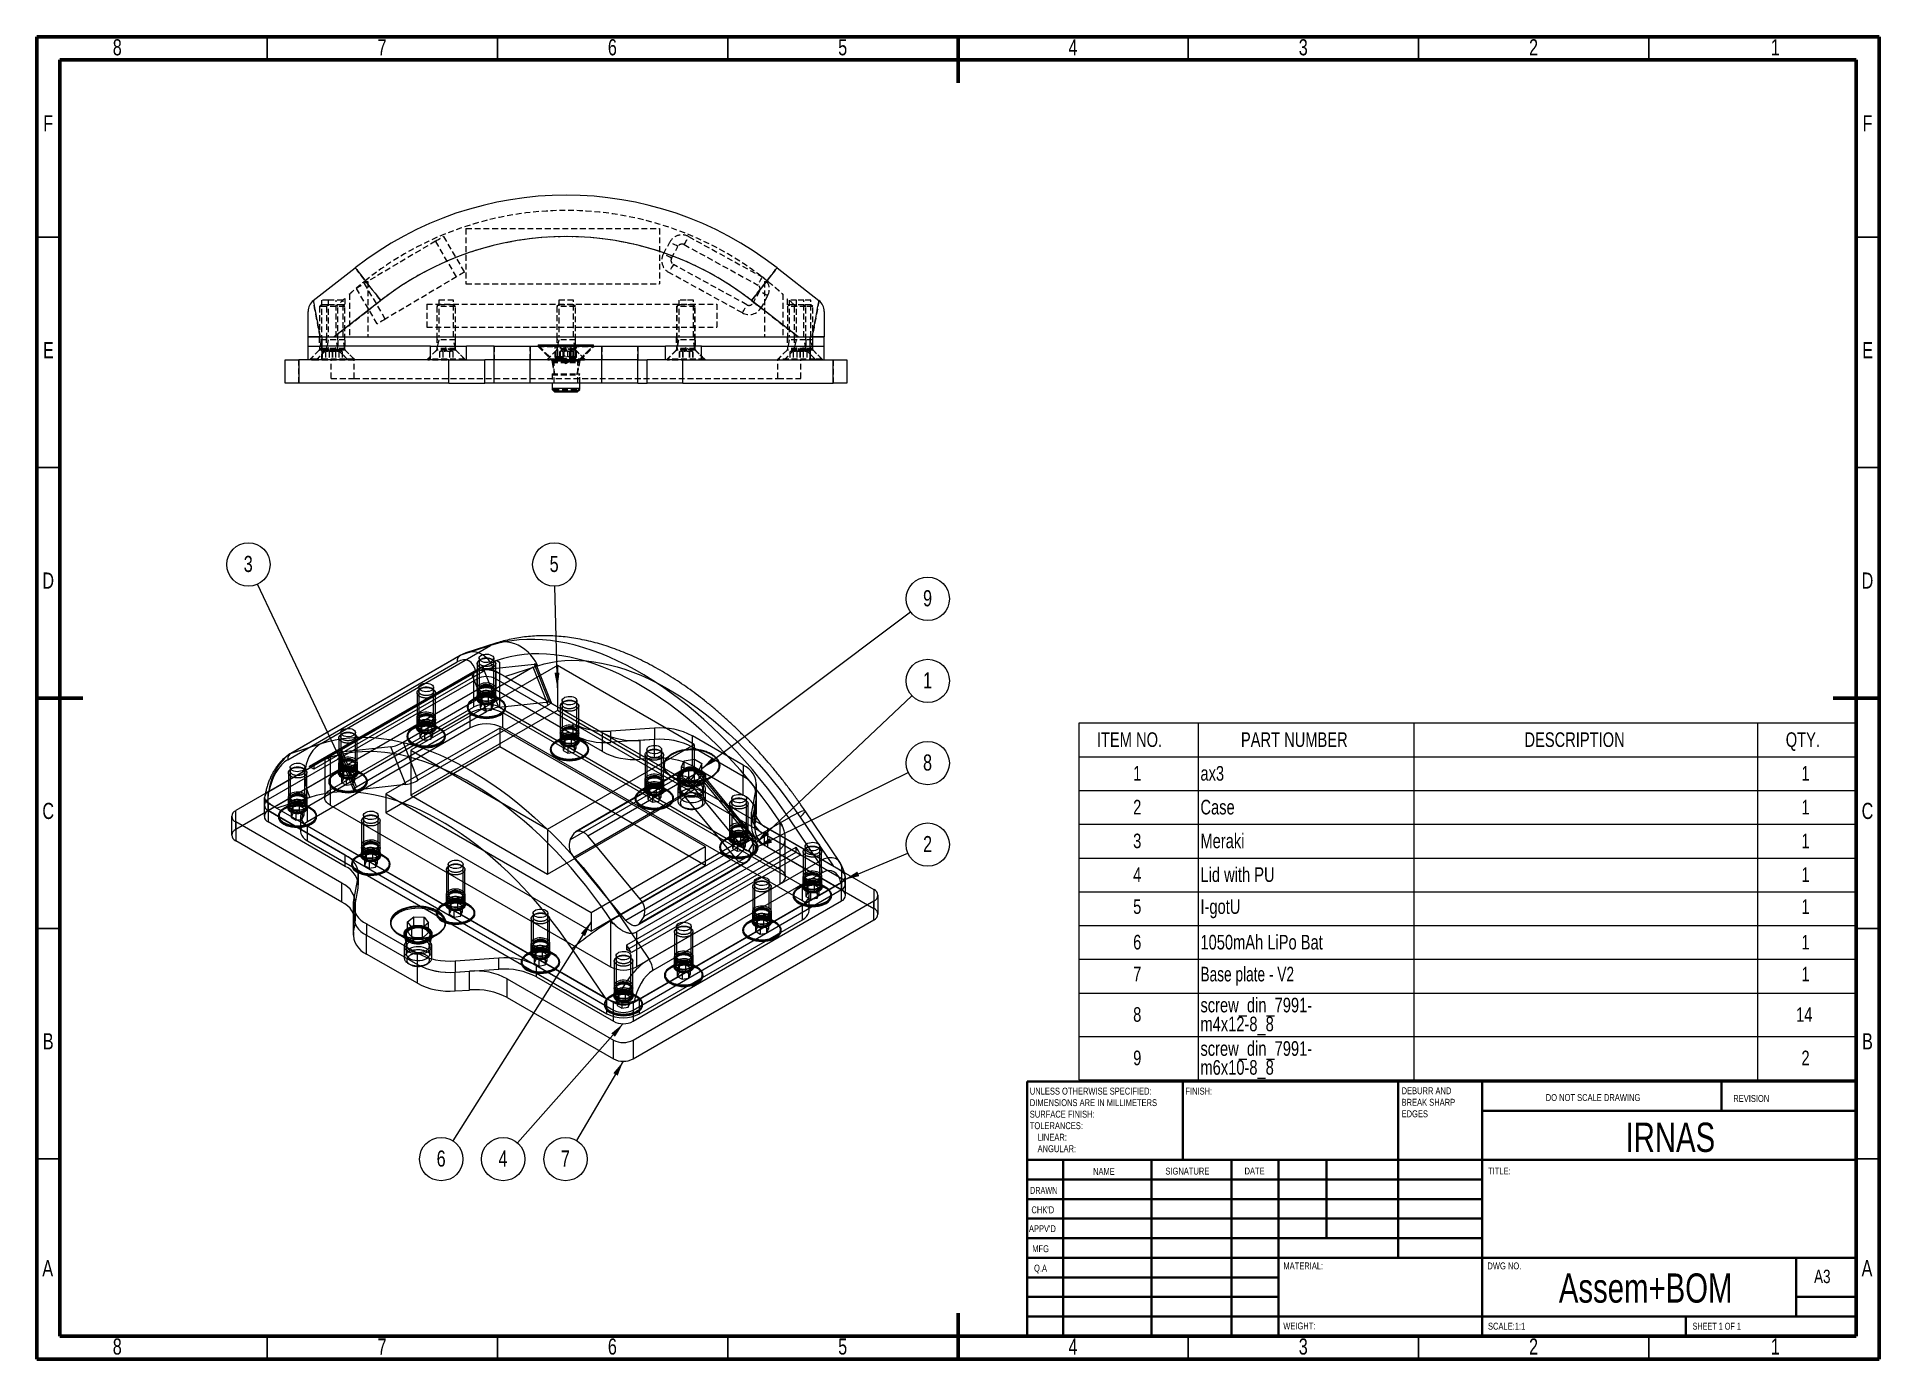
# Model space of a CAD drawing. Header units: millimetres. Extents: x 15 to 415, y 5 to 292.
import ezdxf

# ---------------------------------------------------------------- set-up
doc = ezdxf.new("R2010")
doc.units = ezdxf.units.MM
doc.linetypes.add('HIDDEN', pattern=[1.905, 1.27, -0.635])
doc.styles.add('SLDTEXTSTYLE0', font='TXT', dxfattribs={"width": 0.75})
doc.styles.add('SLDTEXTSTYLE1', font='TXT', dxfattribs={"width": 0.686449})
doc.styles.add('SLDTEXTSTYLE2', font='TXT', dxfattribs={"width": 0.6875})
doc.styles.add('SLDTEXTSTYLE3', font='TXT', dxfattribs={"width": 0.7})
doc.dimstyles.new('SLDDIMSTYLE0', dxfattribs={"dimtxt": 0.18, "dimasz": 3.302, "dimexe": 0, "dimexo": 0.0625, "dimgap": 0, "dimtad": 0, "dimtih": 1, "dimtoh": 1, "dimdec": 0, "dimrnd": 1e-09, "dimzin": 0, "dimdsep": 46, "dimtxsty": 'Standard', "dimsah": 1, "dimcen": 0.09, "dimadec": 0, "dimazin": 0, "dimtfac": 3.302, "dimtdec": 0, "dimtofl": 0, "dimtmove": 0, "dimatfit": 3, "dimfxl": 1, "dimfrac": 2, "dimtolj": 1, "dimtzin": 0, "dimarcsym": 0})

msp = doc.modelspace()

# ---------------------------------------------------------------- texts
at = {"color": 7, "linetype": 'Continuous', "lineweight": 0}
for s, insert, char_height, attachment_point, style in [('8', (32.46, 291.49), 3.5, 2, 'SLDTEXTSTYLE0'), ('7', (89.96, 291.49), 3.5, 2, 'SLDTEXTSTYLE0'), ('6', (139.96, 291.49), 3.5, 2, 'SLDTEXTSTYLE0'), ('5', (189.96, 291.49), 3.5, 2, 'SLDTEXTSTYLE0'), ('4', (239.96, 291.49), 3.5, 2, 'SLDTEXTSTYLE0'), ('3', (289.96, 291.49), 3.5, 2, 'SLDTEXTSTYLE0'), ('2', (339.96, 291.49), 3.5, 2, 'SLDTEXTSTYLE0'), ('1', (392.46, 291.49), 3.5, 2, 'SLDTEXTSTYLE0'), ('F', (17.46, 274.99), 3.5, 2, 'SLDTEXTSTYLE0'), ('F', (412.46, 274.99), 3.5, 2, 'SLDTEXTSTYLE0'), ('E', (17.51, 225.74), 3.5, 2, 'SLDTEXTSTYLE0'), ('E', (412.51, 225.74), 3.5, 2, 'SLDTEXTSTYLE0'), ('D', (17.46, 175.74), 3.5, 2, 'SLDTEXTSTYLE0'), ('D', (412.46, 175.74), 3.5, 2, 'SLDTEXTSTYLE0'), ('C', (17.46, 125.74), 3.5, 2, 'SLDTEXTSTYLE0'), ('C', (412.46, 125.74), 3.5, 2, 'SLDTEXTSTYLE0'), ('B', (17.47, 75.74), 3.5, 2, 'SLDTEXTSTYLE0'), ('B', (412.47, 75.74), 3.5, 2, 'SLDTEXTSTYLE0'), ('FINISH:', (264.37, 63.92), 1.5, 1, 'SLDTEXTSTYLE0'), ('DO NOT SCALE DRAWING', (342.61, 62.53), 1.5, 1, 'SLDTEXTSTYLE0'), ('REVISION', (383.33, 62.33), 1.5, 1, 'SLDTEXTSTYLE0'), ('IRNAS', (369.66, 56.33), 6.35, 2, 'SLDTEXTSTYLE0'), ('NAME', (244.32, 46.5), 1.5, 1, 'SLDTEXTSTYLE0'), ('SIGNATURE', (260.03, 46.56), 1.5, 1, 'SLDTEXTSTYLE0'), ('DATE', (277.21, 46.58), 1.5, 1, 'SLDTEXTSTYLE0'), ('TITLE:', (330.09, 46.58), 1.5, 1, 'SLDTEXTSTYLE0'), ('DRAWN', (230.64, 42.38), 1.5, 1, 'SLDTEXTSTYLE1'), ("CHK'D", (230.94, 38.16), 1.5, 1, 'SLDTEXTSTYLE0'), ("APPV'D", (230.4, 34.07), 1.5, 1, 'SLDTEXTSTYLE0'), ('MFG', (231.12, 29.72), 1.5, 1, 'SLDTEXTSTYLE0'), ('A', (17.36, 26.49), 3.5, 2, 'SLDTEXTSTYLE0'), ('Q.A', (231.51, 25.5), 1.5, 1, 'SLDTEXTSTYLE0'), ('MATERIAL:', (285.65, 25.99), 1.5, 1, 'SLDTEXTSTYLE0'), ('DWG NO.', (329.95, 25.99), 1.5, 1, 'SLDTEXTSTYLE0'), ('A3', (400.87, 24.41), 2.91, 1, 'SLDTEXTSTYLE0'), ('A', (412.36, 26.49), 3.5, 2, 'SLDTEXTSTYLE0'), ('Assem+BOM', (364.3, 23.61), 6.35, 2, 'SLDTEXTSTYLE0'), ('WEIGHT:', (285.62, 12.95), 1.499, 1, 'SLDTEXTSTYLE0'), ('SCALE:1:1', (330.07, 12.9), 1.5, 1, 'SLDTEXTSTYLE0'), ('SHEET 1 OF 1', (374.48, 12.9), 1.5, 1, 'SLDTEXTSTYLE2'), ('8', (32.46, 9.49), 3.5, 2, 'SLDTEXTSTYLE0'), ('7', (89.96, 9.49), 3.5, 2, 'SLDTEXTSTYLE0'), ('6', (139.96, 9.49), 3.5, 2, 'SLDTEXTSTYLE0'), ('5', (189.96, 9.49), 3.5, 2, 'SLDTEXTSTYLE0'), ('4', (239.96, 9.49), 3.5, 2, 'SLDTEXTSTYLE0'), ('3', (289.96, 9.49), 3.5, 2, 'SLDTEXTSTYLE0'), ('2', (339.96, 9.49), 3.5, 2, 'SLDTEXTSTYLE0'), ('1', (392.46, 9.49), 3.5, 2, 'SLDTEXTSTYLE0')]:
    msp.add_mtext(s, dxfattribs=dict(at, insert=insert, char_height=char_height, attachment_point=attachment_point, style=style))

# ---------------------------------------------------------------- blocks, each defined once
blk = doc.blocks.new('SW_NOTE_0')
at = {"color": 0, "linetype": 'Continuous', "lineweight": 0, "char_height": 1.5, "attachment_point": 1, "style": 'SLDTEXTSTYLE0'}
for s, insert in [('UNLESS OTHERWISE SPECIFIED:', (0, 1.93)), ('SURFACE FINISH:', (0, -3.07)), ('DIMENSIONS ARE IN MILLIMETERS', (0, -0.57)), ('TOLERANCES:', (0, -5.57)), ('ANGULAR:', (1.69, -10.57)), ('LINEAR:', (1.69, -8.07))]:
    blk.add_mtext(s, dxfattribs=dict(at, insert=insert))
blk = doc.blocks.new('SW_NOTE_1')
at = {"color": 0, "linetype": 'Continuous', "lineweight": 0, "char_height": 1.5, "attachment_point": 1, "style": 'SLDTEXTSTYLE0'}
for s, insert in [('DEBURR AND', (0, 1.93)), ('BREAK SHARP', (0, -0.57)), ('EDGES', (0, -3.07))]:
    blk.add_mtext(s, dxfattribs=dict(at, insert=insert))
blk = doc.blocks.new('SW_TABLEANNOTATION_0')
at = {"color": 0, "linetype": 'Continuous', "lineweight": 0}
for p, q in [((0, 0), (0, -77.47)), ((168.76, 0), (0, 0)), ((25.88, 0), (25.88, -7.33)), ((72.7, 0), (72.7, -7.33)), ((147.33, 0), (147.33, -7.33)), ((168.76, -77.47), (168.76, 0)), ((0, -7.33), (168.76, -7.33)), ((25.88, -7.33), (25.88, -77.47)), ((72.7, -7.33), (72.7, -77.47)), ((147.33, -7.33), (147.33, -77.47)), ((0, -14.65), (168.76, -14.65)), ((0, -21.98), (168.76, -21.98)), ((0, -29.31), (168.76, -29.31)), ((0, -36.63), (168.76, -36.63)), ((0, -43.96), (168.76, -43.96)), ((0, -51.29), (168.76, -51.29)), ((0, -58.62), (168.76, -58.62)), ((0, -68.04), (168.76, -68.04)), ((0, -77.47), (168.76, -77.47))]:
    blk.add_line(p, q, dxfattribs=at)
at = {"color": 0, "linetype": 'Continuous', "lineweight": 0, "attachment_point": 1}
for s, insert, char_height, style in [('ITEM NO.', (3.9, -2.02), 3.175, 'SLDTEXTSTYLE0'), ('PART NUMBER', (35.17, -2.02), 3.175, 'SLDTEXTSTYLE0'), ('DESCRIPTION', (96.73, -2.02), 3.175, 'SLDTEXTSTYLE0'), ('QTY.', (153.46, -2.02), 3.175, 'SLDTEXTSTYLE0'), ('1', (11.77, -9.34), 3.17, 'SLDTEXTSTYLE0'), ('ax3', (26.38, -9.34), 3.175, 'SLDTEXTSTYLE0'), ('1', (156.87, -9.34), 3.17, 'SLDTEXTSTYLE0'), ('2', (11.77, -16.67), 3.17, 'SLDTEXTSTYLE0'), ('Case', (26.38, -16.67), 3.175, 'SLDTEXTSTYLE0'), ('1', (156.87, -16.67), 3.17, 'SLDTEXTSTYLE0'), ('3', (11.77, -24), 3.17, 'SLDTEXTSTYLE0'), ('Meraki', (26.38, -24), 3.175, 'SLDTEXTSTYLE0'), ('1', (156.87, -24), 3.17, 'SLDTEXTSTYLE0'), ('4', (11.77, -31.32), 3.17, 'SLDTEXTSTYLE0'), ('Lid with PU', (26.38, -31.32), 3.175, 'SLDTEXTSTYLE0'), ('1', (156.87, -31.32), 3.17, 'SLDTEXTSTYLE0'), ('5', (11.77, -38.26), 3.17, 'SLDTEXTSTYLE0'), ('I-gotU', (26.38, -38.26), 3.175, 'SLDTEXTSTYLE0'), ('1', (156.87, -38.26), 3.17, 'SLDTEXTSTYLE0'), ('6', (11.77, -45.98), 3.17, 'SLDTEXTSTYLE0'), ('1050mAh LiPo Bat', (26.38, -45.98), 3.175, 'SLDTEXTSTYLE0'), ('1', (156.87, -45.98), 3.17, 'SLDTEXTSTYLE0'), ('7', (11.77, -52.91), 3.17, 'SLDTEXTSTYLE0'), ('Base plate - V2', (26.38, -52.91), 3.175, 'SLDTEXTSTYLE3'), ('1', (156.87, -52.91), 3.17, 'SLDTEXTSTYLE0'), ('screw_din_7991-', (26.38, -59.63), 3.175, 'SLDTEXTSTYLE0'), ('8', (11.77, -61.68), 3.17, 'SLDTEXTSTYLE0'), ('m4x12-8_8', (26.38, -63.73), 3.175, 'SLDTEXTSTYLE0'), ('14', (155.7, -61.68), 3.175, 'SLDTEXTSTYLE0'), ('9', (11.77, -71.11), 3.17, 'SLDTEXTSTYLE0'), ('screw_din_7991-', (26.38, -69.06), 3.175, 'SLDTEXTSTYLE0'), ('2', (156.87, -71.11), 3.17, 'SLDTEXTSTYLE0'), ('m6x10-8_8', (26.38, -73.16), 3.175, 'SLDTEXTSTYLE0')]:
    blk.add_mtext(s, dxfattribs=dict(at, insert=insert, char_height=char_height, style=style))
blk = doc.blocks.new('SW_NOTE_2')
at = {"color": 0, "linetype": 'Continuous', "lineweight": 0}
blk.add_circle((-0.12, 4.7), 4.7, dxfattribs=at)
at = {"color": 0, "linetype": 'Continuous', "lineweight": 0, "insert": (-0.15, 6.57), "char_height": 3.5, "attachment_point": 2, "style": 'SLDTEXTSTYLE0'}
blk.add_mtext('5', dxfattribs=at)
blk = doc.blocks.new('SW_NOTE_3')
at = {"color": 0, "linetype": 'Continuous', "lineweight": 0}
blk.add_circle((3.76, 2.82), 4.7, dxfattribs=at)
at = {"color": 0, "linetype": 'Continuous', "lineweight": 0, "insert": (3.72, 4.69), "char_height": 3.5, "attachment_point": 2, "style": 'SLDTEXTSTYLE0'}
blk.add_mtext('9', dxfattribs=at)
blk = doc.blocks.new('SW_NOTE_4')
at = {"color": 0, "linetype": 'Continuous', "lineweight": 0}
blk.add_circle((3.42, 3.22), 4.7, dxfattribs=at)
at = {"color": 0, "linetype": 'Continuous', "lineweight": 0, "insert": (3.38, 5.09), "char_height": 3.5, "attachment_point": 2, "style": 'SLDTEXTSTYLE0'}
blk.add_mtext('1', dxfattribs=at)
blk = doc.blocks.new('SW_NOTE_5')
at = {"color": 0, "linetype": 'Continuous', "lineweight": 0}
blk.add_circle((4.21, 2.07), 4.7, dxfattribs=at)
at = {"color": 0, "linetype": 'Continuous', "lineweight": 0, "insert": (4.18, 3.95), "char_height": 3.5, "attachment_point": 2, "style": 'SLDTEXTSTYLE0'}
blk.add_mtext('8', dxfattribs=at)
blk = doc.blocks.new('SW_NOTE_6')
at = {"color": 0, "linetype": 'Continuous', "lineweight": 0}
blk.add_circle((4.33, 1.82), 4.7, dxfattribs=at)
at = {"color": 0, "linetype": 'Continuous', "lineweight": 0, "insert": (4.3, 3.69), "char_height": 3.5, "attachment_point": 2, "style": 'SLDTEXTSTYLE0'}
blk.add_mtext('2', dxfattribs=at)
blk = doc.blocks.new('SW_NOTE_7')
at = {"color": 0, "linetype": 'Continuous', "lineweight": 0}
blk.add_circle((-2.39, -4.05), 4.7, dxfattribs=at)
at = {"color": 0, "linetype": 'Continuous', "lineweight": 0, "insert": (-2.42, -2.18), "char_height": 3.5, "attachment_point": 2, "style": 'SLDTEXTSTYLE0'}
blk.add_mtext('7', dxfattribs=at)
blk = doc.blocks.new('SW_NOTE_8')
at = {"color": 0, "linetype": 'Continuous', "lineweight": 0}
blk.add_circle((-3.12, -3.51), 4.7, dxfattribs=at)
at = {"color": 0, "linetype": 'Continuous', "lineweight": 0, "insert": (-3.15, -1.64), "char_height": 3.5, "attachment_point": 2, "style": 'SLDTEXTSTYLE0'}
blk.add_mtext('4', dxfattribs=at)
blk = doc.blocks.new('SW_NOTE_9')
at = {"color": 0, "linetype": 'Continuous', "lineweight": 0}
blk.add_circle((-2.51, -3.97), 4.7, dxfattribs=at)
at = {"color": 0, "linetype": 'Continuous', "lineweight": 0, "insert": (-2.54, -2.1), "char_height": 3.5, "attachment_point": 2, "style": 'SLDTEXTSTYLE0'}
blk.add_mtext('6', dxfattribs=at)
blk = doc.blocks.new('SW_NOTE_10')
at = {"color": 0, "linetype": 'Continuous', "lineweight": 0}
blk.add_circle((-2.01, 4.25), 4.7, dxfattribs=at)
at = {"color": 0, "linetype": 'Continuous', "lineweight": 0, "insert": (-2.04, 6.12), "char_height": 3.5, "attachment_point": 2, "style": 'SLDTEXTSTYLE0'}
blk.add_mtext('3', dxfattribs=at)

# ---------------------------------------------------------------- linework, layer by layer
at = {"color": 7, "linetype": 'Continuous', "lineweight": 60}
for p, q in [((15, 292), (415, 292)), ((15, 5), (15, 292)), ((215, 292), (215, 282)), ((415, 292), (415, 5)), ((20, 287), (410, 287)), ((20, 10), (20, 287)), ((410, 287), (410, 10)), ((15, 148.5), (25, 148.5)), ((415, 148.5), (405, 148.5)), ((410, 65.25), (410, 10)), ((215, 5), (215, 15)), ((410, 10), (20, 10)), ((410, 10), (222.8, 10)), ((415, 5), (15, 5))]:
    msp.add_line(p, q, dxfattribs=at)
at = {"color": 7, "linetype": 'Continuous', "lineweight": 30}
for p, q in [((65, 292), (65, 287)), ((115, 292), (115, 287)), ((165, 292), (165, 287)), ((265, 292), (265, 287)), ((315, 292), (315, 287)), ((365, 292), (365, 287)), ((15, 248.5), (20, 248.5)), ((415, 248.5), (410, 248.5)), ((15, 198.5), (20, 198.5)), ((415, 198.5), (410, 198.5)), ((15, 98.5), (20, 98.5)), ((415, 98.5), (410, 98.5)), ((15, 48.5), (20, 48.5)), ((415, 48.5), (410, 48.5)), ((65, 5), (65, 10)), ((115, 5), (115, 10)), ((165, 5), (165, 10)), ((265, 5), (265, 10)), ((315, 5), (315, 10)), ((365, 5), (365, 10))]:
    msp.add_line(p, q, dxfattribs=at)
at = {"color": 7, "linetype": 'HIDDEN', "lineweight": 0}
for p, q in [((103.26, 248.67), (107.85, 240.93)), ((108.16, 250.37), (108.16, 238.37)), ((108.16, 250.37), (150.16, 250.37)), ((150.16, 250.37), (150.16, 238.37)), ((156.51, 248.65), (172.47, 239.9)), ((101.54, 247.65), (86.06, 238.47)), ((106.13, 239.91), (101.54, 247.65)), ((151.05, 244.92), (152.44, 247.46)), ((152.8, 243.96), (154.19, 246.5)), ((155.55, 246.9), (171.51, 238.14)), ((168.19, 232.09), (152.23, 240.85)), ((169.15, 233.85), (153.2, 242.6)), ((82.88, 236.16), (82.88, 226.87)), ((88.92, 229.71), (84.33, 237.45)), ((86.05, 238.87), (86.88, 238.87)), ((86.06, 238.47), (90.64, 230.73)), ((86.88, 238.87), (86.88, 226.87)), ((106.13, 239.91), (90.64, 230.73)), ((108.16, 238.37), (150.16, 238.37)), ((171.9, 236.78), (170.51, 234.24)), ((172.96, 238.87), (172.96, 226.87)), ((172.96, 238.87), (173.8, 238.87)), ((176.96, 236.16), (176.96, 226.87)), ((76.76, 233.85), (76.38, 233.47)), ((77.88, 233.47), (76.38, 233.47)), ((76.38, 233.47), (76.38, 226.25)), ((78.26, 233.85), (76.76, 233.85)), ((78.28, 234.87), (76.78, 234.87)), ((76.78, 234.87), (76.78, 226.87)), ((78.26, 233.85), (77.88, 233.47)), ((81.88, 233.47), (77.88, 233.47)), ((77.88, 233.47), (77.88, 226.25)), ((81.5, 233.85), (78.26, 233.85)), ((81.48, 234.87), (78.28, 234.87)), ((78.28, 234.87), (78.28, 226.87)), ((79.54, 226.87), (89.67, 234.78)), ((79.98, 226.87), (79.98, 234.87)), ((80.38, 233.47), (80, 233.85)), ((80.38, 226.25), (80.38, 233.47)), ((81.88, 233.87), (80.47, 233.87)), ((81.48, 226.87), (81.48, 234.87)), ((81.88, 233.47), (81.5, 233.85)), ((81.88, 235.24), (81.88, 233.87)), ((81.88, 226.25), (81.88, 233.47)), ((99.64, 234), (162.64, 234)), ((99.64, 234), (99.64, 229)), ((102.26, 233.85), (101.88, 233.47)), ((105.88, 233.47), (101.88, 233.47)), ((101.88, 233.47), (101.88, 226.25)), ((105.5, 233.85), (102.26, 233.85)), ((105.48, 234.87), (102.28, 234.87)), ((102.28, 234.87), (102.28, 226.87)), ((105.48, 226.87), (105.48, 234.87)), ((105.88, 233.47), (105.5, 233.85)), ((105.88, 226.25), (105.88, 233.47)), ((128.3, 233.85), (127.92, 233.47)), ((131.92, 233.47), (127.92, 233.47)), ((127.92, 233.47), (127.92, 226.25)), ((131.54, 233.85), (128.3, 233.85)), ((131.52, 234.87), (128.32, 234.87)), ((128.32, 234.87), (128.32, 226.87)), ((131.52, 226.87), (131.52, 234.87)), ((131.92, 233.47), (131.54, 233.85)), ((131.92, 226.25), (131.92, 233.47)), ((154.26, 233.85), (153.88, 233.47)), ((153.96, 233.47), (153.88, 233.47)), ((153.88, 233.47), (153.88, 226.25)), ((154.34, 233.85), (153.96, 233.47)), ((157.96, 233.47), (153.96, 233.47)), ((153.96, 233.47), (153.96, 226.25)), ((154.34, 233.85), (154.26, 233.85)), ((157.58, 233.85), (154.34, 233.85)), ((155.96, 234.87), (154.36, 234.87)), ((154.36, 234.87), (154.36, 226.87)), ((157.56, 234.87), (155.96, 234.87)), ((157.88, 233.47), (157.5, 233.85)), ((157.56, 226.87), (157.56, 234.87)), ((157.96, 233.47), (157.58, 233.85)), ((157.88, 226.25), (157.88, 233.47)), ((157.96, 226.25), (157.96, 233.47)), ((162.64, 234), (162.64, 229)), ((170.18, 234.78), (180.3, 226.87)), ((173.66, 235.82), (172.26, 233.28)), ((177.96, 233.87), (177.96, 235.24)), ((179.37, 233.87), (177.96, 233.87)), ((178.34, 233.85), (177.96, 233.47)), ((181.96, 233.47), (177.96, 233.47)), ((177.96, 233.47), (177.96, 226.25)), ((181.58, 233.85), (178.34, 233.85)), ((179.96, 234.87), (178.36, 234.87)), ((178.36, 234.87), (178.36, 226.87)), ((179.84, 233.85), (179.46, 233.47)), ((179.46, 233.47), (179.46, 226.25)), ((179.86, 234.87), (179.86, 226.87)), ((181.56, 234.87), (179.96, 234.87)), ((183.06, 234.87), (181.56, 234.87)), ((181.56, 226.87), (181.56, 234.87)), ((183.08, 233.85), (181.58, 233.85)), ((181.96, 233.47), (181.58, 233.85)), ((183.46, 233.47), (181.96, 233.47)), ((181.96, 226.25), (181.96, 233.47)), ((183.06, 226.87), (183.06, 234.87)), ((183.46, 233.47), (183.08, 233.85)), ((183.46, 226.25), (183.46, 233.47)), ((99.64, 229), (162.64, 229)), ((76.38, 224.07), (74.18, 221.87)), ((76.32, 224.01), (74.38, 222.07)), ((77.88, 224.07), (75.68, 221.87)), ((77.82, 224.01), (75.88, 222.07)), ((80.44, 224.01), (76.32, 224.01)), ((76.33, 226.87), (76.33, 224.87)), ((77.88, 226.25), (76.38, 226.25)), ((76.76, 226.25), (76.38, 224.35)), ((76.38, 224.87), (76.38, 224.07)), ((77.88, 224.35), (76.38, 224.35)), ((76.38, 224.35), (76.38, 224.15)), ((80.38, 224.15), (76.38, 224.15)), ((77.88, 224.07), (76.38, 224.07)), ((76.88, 224.87), (76.88, 226.87)), ((76.88, 221.87), (76.88, 224.87)), ((78.38, 224.48), (76.94, 223.65)), ((81.94, 224.01), (77.82, 224.01)), ((77.83, 226.87), (77.83, 224.87)), ((81.88, 226.25), (77.88, 226.25)), ((78.26, 226.25), (77.88, 224.35)), ((77.88, 224.87), (77.88, 224.07)), ((81.88, 224.35), (77.88, 224.35)), ((77.88, 224.35), (77.88, 224.15)), ((81.88, 224.15), (77.88, 224.15)), ((81.88, 224.07), (77.88, 224.07)), ((79.82, 223.65), (78.38, 224.48)), ((79.88, 224.48), (78.44, 223.65)), ((81.32, 223.65), (79.88, 224.48)), ((80.38, 224.35), (80, 226.25)), ((80.38, 224.07), (80.38, 224.87)), ((80.38, 224.15), (80.38, 224.35)), ((82.58, 221.87), (80.38, 224.07)), ((80.43, 224.87), (80.43, 226.87)), ((82.38, 222.07), (80.44, 224.01)), ((81.88, 224.35), (81.5, 226.25)), ((81.88, 224.07), (81.88, 224.87)), ((81.88, 224.15), (81.88, 224.35)), ((84.08, 221.87), (81.88, 224.07)), ((81.93, 224.87), (81.93, 226.87)), ((83.88, 222.07), (81.94, 224.01)), ((101.88, 224.07), (99.68, 221.87)), ((101.82, 224.01), (99.88, 222.07)), ((100.48, 221.87), (100.48, 224.87)), ((105.94, 224.01), (101.82, 224.01)), ((101.83, 226.87), (101.83, 224.87)), ((105.88, 226.25), (101.88, 226.25)), ((102.26, 226.25), (101.88, 224.35)), ((101.88, 224.87), (101.88, 224.07)), ((105.88, 224.35), (101.88, 224.35)), ((101.88, 224.35), (101.88, 224.15)), ((105.88, 224.15), (101.88, 224.15)), ((105.88, 224.07), (101.88, 224.07)), ((103.88, 224.48), (102.44, 223.65)), ((105.32, 223.65), (103.88, 224.48)), ((105.88, 224.35), (105.5, 226.25)), ((105.88, 224.07), (105.88, 224.87)), ((105.88, 224.15), (105.88, 224.35)), ((108.08, 221.87), (105.88, 224.07)), ((105.93, 224.87), (105.93, 226.87)), ((107.88, 222.07), (105.94, 224.01)), ((108.29, 221.87), (108.29, 224.87)), ((114.29, 224.87), (114.29, 221.87)), ((122.1, 221.87), (122.1, 224.87)), ((123.78, 224.87), (126.78, 221.87)), ((123.88, 224.94), (135.88, 224.94)), ((123.88, 224.94), (123.88, 224.77)), ((123.88, 224.77), (135.88, 224.77)), ((123.88, 224.77), (126.79, 221.85)), ((124.03, 224.87), (126.79, 222.1)), ((124.03, 224.87), (127.03, 221.87)), ((127.92, 224.07), (125.72, 221.87)), ((127.86, 224.01), (125.92, 222.07)), ((127.57, 222.44), (127.57, 224.94)), ((127.72, 222.69), (127.72, 225.19)), ((131.98, 224.01), (127.86, 224.01)), ((127.87, 226.87), (127.87, 224.87)), ((131.92, 226.25), (127.92, 226.25)), ((128.3, 226.25), (127.92, 224.35)), ((127.92, 224.87), (127.92, 224.07)), ((131.92, 224.35), (127.92, 224.35)), ((127.92, 224.35), (127.92, 224.15)), ((131.92, 224.15), (127.92, 224.15)), ((131.92, 224.07), (127.92, 224.07)), ((128.09, 222.69), (128.09, 225.19)), ((129.92, 224.48), (128.48, 223.65)), ((128.73, 222.44), (128.73, 224.94)), ((129.5, 222.69), (129.5, 225.19)), ((131.36, 223.65), (129.92, 224.48)), ((130.26, 222.69), (130.26, 225.19)), ((131.04, 222.44), (131.04, 224.94)), ((131.92, 224.35), (131.54, 226.25)), ((131.67, 222.69), (131.67, 225.19)), ((131.92, 224.07), (131.92, 224.87)), ((131.92, 224.15), (131.92, 224.35)), ((134.12, 221.87), (131.92, 224.07)), ((131.97, 224.87), (131.97, 226.87)), ((133.92, 222.07), (131.98, 224.01)), ((132.04, 222.69), (132.04, 225.19)), ((132.19, 222.44), (132.19, 224.94)), ((132.73, 221.87), (135.73, 224.87)), ((132.97, 222.1), (135.73, 224.87)), ((132.97, 221.85), (135.88, 224.77)), ((132.98, 221.87), (135.98, 224.87)), ((135.88, 224.77), (135.88, 224.94)), ((137.67, 224.87), (137.67, 221.87)), ((145.47, 221.87), (145.47, 224.87)), ((151.47, 221.87), (151.47, 224.87)), ((153.88, 224.07), (151.68, 221.87)), ((153.96, 224.07), (151.76, 221.87)), ((153.82, 224.01), (151.88, 222.07)), ((153.9, 224.01), (151.96, 222.07)), ((157.94, 224.01), (153.82, 224.01)), ((153.83, 226.87), (153.83, 224.87)), ((153.96, 226.25), (153.88, 226.25)), ((154.26, 226.25), (153.88, 224.35)), ((153.88, 224.87), (153.88, 224.07)), ((153.96, 224.35), (153.88, 224.35)), ((153.88, 224.35), (153.88, 224.15)), ((157.88, 224.15), (153.88, 224.15)), ((153.96, 224.07), (153.88, 224.07)), ((158.02, 224.01), (153.9, 224.01)), ((153.91, 226.87), (153.91, 224.87)), ((157.96, 226.25), (153.96, 226.25)), ((154.34, 226.25), (153.96, 224.35)), ((153.96, 224.87), (153.96, 224.07)), ((157.96, 224.35), (153.96, 224.35)), ((153.96, 224.35), (153.96, 224.15)), ((157.96, 224.15), (153.96, 224.15)), ((157.96, 224.07), (153.96, 224.07)), ((155.88, 224.48), (154.44, 223.65)), ((155.96, 224.48), (154.52, 223.65)), ((157.32, 223.65), (155.88, 224.48)), ((157.4, 223.65), (155.96, 224.48)), ((157.88, 224.35), (157.5, 226.25)), ((157.96, 224.35), (157.58, 226.25)), ((157.88, 224.07), (157.88, 224.87)), ((157.88, 224.15), (157.88, 224.35)), ((160.08, 221.87), (157.88, 224.07)), ((157.93, 224.87), (157.93, 226.87)), ((159.88, 222.07), (157.94, 224.01)), ((157.96, 224.07), (157.96, 224.87)), ((157.96, 224.15), (157.96, 224.35)), ((160.16, 221.87), (157.96, 224.07)), ((158.01, 224.87), (158.01, 226.87)), ((159.96, 222.07), (158.02, 224.01)), ((159.28, 221.87), (159.28, 224.87)), ((177.96, 224.07), (175.76, 221.87)), ((177.9, 224.01), (175.96, 222.07)), ((179.46, 224.07), (177.26, 221.87)), ((179.4, 224.01), (177.46, 222.07)), ((182.02, 224.01), (177.9, 224.01)), ((177.91, 226.87), (177.91, 224.87)), ((181.96, 226.25), (177.96, 226.25)), ((178.34, 226.25), (177.96, 224.35)), ((177.96, 224.87), (177.96, 224.07)), ((181.96, 224.35), (177.96, 224.35)), ((177.96, 224.35), (177.96, 224.15)), ((181.96, 224.15), (177.96, 224.15)), ((181.96, 224.07), (177.96, 224.07)), ((179.96, 224.48), (178.52, 223.65)), ((183.52, 224.01), (179.4, 224.01)), ((179.41, 226.87), (179.41, 224.87)), ((179.84, 226.25), (179.46, 224.35)), ((179.46, 224.87), (179.46, 224.07)), ((179.46, 224.35), (179.46, 224.15)), ((183.46, 224.15), (179.46, 224.15)), ((181.4, 223.65), (179.96, 224.48)), ((181.46, 224.48), (180.02, 223.65)), ((182.9, 223.65), (181.46, 224.48)), ((181.96, 224.35), (181.58, 226.25)), ((183.46, 226.25), (181.96, 226.25)), ((181.96, 224.07), (181.96, 224.87)), ((183.46, 224.35), (181.96, 224.35)), ((181.96, 224.15), (181.96, 224.35)), ((183.46, 224.07), (181.96, 224.07)), ((184.16, 221.87), (181.96, 224.07)), ((182.01, 224.87), (182.01, 226.87)), ((183.96, 222.07), (182.02, 224.01)), ((182.88, 226.87), (182.88, 224.87)), ((182.88, 224.87), (182.88, 221.87)), ((183.46, 224.35), (183.08, 226.25)), ((183.46, 224.07), (183.46, 224.87)), ((183.46, 224.15), (183.46, 224.35)), ((185.66, 221.87), (183.46, 224.07)), ((183.51, 224.87), (183.51, 226.87)), ((185.46, 222.07), (183.52, 224.01)), ((185.7, 226.87), (185.88, 226.87)), ((71.88, 216.87), (71.88, 221.87)), ((75.88, 222.07), (74.38, 222.07)), ((74.38, 222.07), (74.38, 221.85)), ((75.88, 221.85), (74.38, 221.85)), ((83.88, 222.07), (75.88, 222.07)), ((75.88, 222.07), (75.88, 221.85)), ((83.88, 221.85), (75.88, 221.85)), ((76.94, 223.65), (76.94, 221.85)), ((77.66, 223.65), (77.66, 221.85)), ((78.44, 223.65), (78.44, 221.85)), ((78.88, 217.87), (78.88, 221.87)), ((79.1, 223.65), (79.1, 221.85)), ((79.16, 223.65), (79.16, 221.85)), ((79.82, 223.65), (79.82, 221.85)), ((80.6, 223.65), (80.6, 221.85)), ((81.32, 223.65), (81.32, 221.85)), ((82.38, 221.85), (82.38, 222.07)), ((83.88, 221.85), (83.88, 222.07)), ((83.88, 217.87), (83.88, 221.87)), ((107.88, 222.07), (99.88, 222.07)), ((99.88, 222.07), (99.88, 221.85)), ((107.88, 221.85), (99.88, 221.85)), ((102.44, 223.65), (102.44, 221.85)), ((103.16, 223.65), (103.16, 221.85)), ((104.47, 216.87), (104.47, 221.87)), ((104.6, 223.65), (104.6, 221.85)), ((105.32, 223.65), (105.32, 221.85)), ((107.88, 221.85), (107.88, 222.07)), ((112.28, 216.87), (112.28, 221.87)), ((122.1, 216.87), (122.1, 221.87)), ((133.92, 222.07), (125.92, 222.07)), ((125.92, 222.07), (125.92, 221.85)), ((133.92, 221.85), (125.92, 221.85)), ((126.8, 222.1), (132.97, 222.1)), ((132.97, 221.85), (126.81, 221.85)), ((126.88, 221.89), (132.88, 221.89)), ((126.88, 221.89), (126.88, 221.59)), ((132.88, 221.64), (126.88, 221.64)), ((126.88, 221.59), (132.69, 221.59)), ((126.88, 221.59), (126.88, 221.34)), ((126.88, 221.59), (127.42, 218.89)), ((126.88, 221.34), (132.88, 221.34)), ((126.88, 221.34), (127.42, 218.64)), ((127.28, 221.87), (127.28, 216.87)), ((127.57, 222.44), (129.88, 221.11)), ((127.85, 222.53), (129.88, 221.36)), ((128.48, 223.65), (128.48, 221.85)), ((129.2, 223.65), (129.2, 221.85)), ((129.88, 221.36), (131.91, 222.53)), ((129.88, 221.11), (132.19, 222.44)), ((130.64, 223.65), (130.64, 221.85)), ((131.36, 223.65), (131.36, 221.85)), ((132.34, 218.89), (132.88, 221.59)), ((132.34, 218.64), (132.88, 221.34)), ((132.48, 216.87), (132.48, 221.87)), ((132.69, 221.59), (132.88, 221.59)), ((132.88, 221.59), (132.88, 221.89)), ((132.88, 221.34), (132.88, 221.59)), ((133.92, 221.85), (133.92, 222.07)), ((137.67, 216.87), (137.67, 221.87)), ((147.48, 216.87), (147.48, 221.87)), ((151.96, 222.07), (151.88, 222.07)), ((151.88, 222.07), (151.88, 221.85)), ((151.96, 221.85), (151.88, 221.85)), ((159.96, 222.07), (151.96, 222.07)), ((151.96, 222.07), (151.96, 221.85)), ((159.96, 221.85), (151.96, 221.85)), ((154.44, 223.65), (154.44, 221.85)), ((154.52, 223.65), (154.52, 221.85)), ((155.16, 223.65), (155.16, 221.85)), ((155.24, 223.65), (155.24, 221.85)), ((155.29, 216.87), (155.29, 221.87)), ((156.6, 223.65), (156.6, 221.85)), ((156.68, 223.65), (156.68, 221.85)), ((157.32, 223.65), (157.32, 221.85)), ((157.4, 223.65), (157.4, 221.85)), ((159.88, 221.85), (159.88, 222.07)), ((159.96, 221.85), (159.96, 222.07)), ((175.88, 217.87), (175.88, 221.87)), ((183.96, 222.07), (175.96, 222.07)), ((175.96, 222.07), (175.96, 221.85)), ((183.96, 221.85), (175.96, 221.85)), ((177.46, 222.07), (177.46, 221.85)), ((178.52, 223.65), (178.52, 221.85)), ((179.24, 223.65), (179.24, 221.85)), ((180.02, 223.65), (180.02, 221.85)), ((180.68, 223.65), (180.68, 221.85)), ((180.74, 223.65), (180.74, 221.85)), ((180.88, 217.87), (180.88, 221.87)), ((181.4, 223.65), (181.4, 221.85)), ((182.18, 223.65), (182.18, 221.85)), ((182.9, 223.65), (182.9, 221.85)), ((185.46, 222.07), (183.96, 222.07)), ((183.96, 221.85), (183.96, 222.07)), ((185.46, 221.85), (183.96, 221.85)), ((185.46, 221.85), (185.46, 222.07)), ((187.88, 221.87), (187.88, 216.87)), ((78.88, 217.87), (83.88, 217.87)), ((83.88, 217.87), (175.88, 217.87)), ((126.88, 218.89), (132.69, 218.89)), ((126.88, 218.89), (126.88, 216.87)), ((126.88, 218.64), (132.88, 218.64)), ((132.69, 218.89), (132.88, 218.89)), ((132.88, 216.87), (132.88, 218.89)), ((175.88, 217.87), (180.88, 217.87)), ((127.13, 215.48), (132.63, 215.48))]:
    msp.add_line(p, q, dxfattribs=at)
at = {"color": 7, "linetype": 'Continuous', "lineweight": 15}
for p, q in [((75.03, 234.77), (84.12, 241.87)), ((175.72, 241.87), (184.81, 234.77)), ((73.88, 226.87), (73.88, 232.4)), ((89.67, 234.78), (79.54, 226.87)), ((180.3, 226.87), (170.18, 234.78)), ((185.96, 232.4), (185.96, 226.87)), ((73.88, 224.87), (73.88, 226.87)), ((73.88, 226.87), (76.88, 226.87)), ((73.88, 221.87), (73.88, 224.87)), ((73.88, 224.87), (76.88, 224.87)), ((76.88, 226.87), (76.88, 224.87)), ((76.88, 226.87), (182.88, 226.87)), ((76.88, 224.87), (76.88, 221.87)), ((100.48, 224.87), (76.88, 224.87)), ((79.54, 226.87), (180.3, 226.87)), ((100.48, 221.87), (100.48, 224.87)), ((100.48, 224.87), (108.29, 224.87)), ((108.29, 221.87), (108.29, 224.87)), ((114.29, 224.87), (108.29, 224.87)), ((114.29, 221.87), (114.29, 224.87)), ((114.29, 224.87), (122.1, 224.87)), ((122.1, 224.87), (122.1, 221.87)), ((122.1, 224.87), (137.67, 224.87)), ((123.88, 225.19), (123.88, 225.02)), ((123.88, 225.19), (135.5, 225.19)), ((123.88, 225.02), (124.03, 224.87)), ((123.88, 225.02), (135.5, 225.02)), ((135.5, 225.19), (135.88, 225.19)), ((135.5, 225.02), (135.88, 225.02)), ((135.73, 224.87), (135.88, 225.02)), ((135.88, 225.02), (135.88, 225.19)), ((137.67, 221.87), (137.67, 224.87)), ((137.67, 224.87), (145.47, 224.87)), ((145.47, 224.87), (145.47, 221.87)), ((145.47, 224.87), (151.47, 224.87)), ((151.47, 221.87), (151.47, 224.87)), ((159.28, 224.87), (151.47, 224.87)), ((159.28, 221.87), (159.28, 224.87)), ((159.28, 224.87), (182.88, 224.87)), ((182.88, 224.87), (182.88, 226.87)), ((182.88, 226.87), (185.7, 226.87)), ((182.88, 221.87), (182.88, 224.87)), ((182.88, 224.87), (185.88, 224.87)), ((185.88, 226.87), (185.88, 224.87)), ((185.88, 224.87), (185.88, 221.87)), ((68.88, 216.87), (68.88, 221.87)), ((68.88, 221.87), (71.88, 221.87)), ((71.88, 221.87), (71.88, 216.87)), ((104.47, 221.87), (71.88, 221.87)), ((104.47, 216.87), (104.47, 221.87)), ((104.47, 221.87), (112.28, 221.87)), ((112.28, 216.87), (112.28, 221.87)), ((114.26, 221.87), (112.28, 221.87)), ((114.26, 216.87), (114.26, 221.87)), ((114.27, 221.87), (114.26, 221.87)), ((114.27, 216.87), (114.27, 221.87)), ((122.1, 221.87), (114.27, 221.87)), ((114.29, 221.87), (114.27, 221.87)), ((122.1, 221.87), (114.29, 221.87)), ((122.1, 216.87), (122.1, 221.87)), ((137.67, 221.87), (122.1, 221.87)), ((137.67, 216.87), (137.67, 221.87)), ((145.49, 221.87), (137.67, 221.87)), ((145.47, 221.87), (137.67, 221.87)), ((145.47, 221.87), (145.49, 221.87)), ((145.49, 216.87), (145.49, 221.87)), ((145.5, 221.87), (145.49, 221.87)), ((145.5, 216.87), (145.5, 221.87)), ((145.5, 221.87), (147.48, 221.87)), ((147.48, 216.87), (147.48, 221.87)), ((155.29, 221.87), (147.48, 221.87)), ((155.29, 216.87), (155.29, 221.87)), ((155.29, 221.87), (187.88, 221.87)), ((187.88, 216.87), (187.88, 221.87)), ((187.88, 221.87), (190.88, 221.87)), ((190.88, 221.87), (190.88, 216.87)), ((71.88, 216.87), (68.88, 216.87)), ((104.47, 216.87), (71.88, 216.87)), ((104.47, 216.87), (112.28, 216.87)), ((114.26, 216.87), (112.28, 216.87)), ((114.27, 216.87), (114.26, 216.87)), ((122.1, 216.87), (114.27, 216.87)), ((137.67, 216.87), (122.1, 216.87)), ((126.88, 216.87), (126.88, 215.73)), ((132.88, 215.73), (132.88, 216.87)), ((145.49, 216.87), (137.67, 216.87)), ((145.5, 216.87), (145.49, 216.87)), ((145.5, 216.87), (147.48, 216.87)), ((155.29, 216.87), (147.48, 216.87)), ((155.29, 216.87), (187.88, 216.87)), ((190.88, 216.87), (187.88, 216.87)), ((126.88, 215.73), (126.88, 215.48)), ((126.88, 215.73), (127.42, 215.19)), ((126.88, 215.73), (132.69, 215.73)), ((126.88, 215.48), (127.42, 214.94)), ((126.88, 215.48), (127.13, 215.48)), ((127.42, 215.19), (132.18, 215.19)), ((127.42, 214.94), (132.34, 214.94)), ((132.18, 215.19), (132.34, 215.19)), ((132.34, 215.19), (132.88, 215.73)), ((132.34, 214.94), (132.88, 215.48)), ((132.63, 215.48), (132.88, 215.48)), ((132.69, 215.73), (132.88, 215.73)), ((132.88, 215.48), (132.88, 215.73)), ((114.64, 160.38), (108.17, 158.28)), ((69.48, 135.1), (106.25, 156.32)), ((106.88, 157.7), (70.11, 136.47)), ((107.07, 157.78), (70.3, 136.56)), ((76.73, 138.65), (113.5, 159.87)), ((113.5, 159.87), (107.07, 157.78)), ((111.02, 157.11), (111.02, 150.58)), ((111.47, 156.94), (111.2, 156.79)), ((114.03, 156.79), (113.76, 156.94)), ((114.22, 150.58), (114.22, 157.11)), ((114.86, 156.64), (114.79, 156.6)), ((114.86, 156.64), (115.45, 156.3)), ((115.45, 156.3), (115.45, 146.5)), ((110.5, 154.25), (58.17, 124.05)), ((110.5, 154.25), (65.24, 128.13)), ((110.5, 152.62), (65.24, 126.49)), ((65.4, 128.22), (110.34, 154.16)), ((110.91, 154.83), (74.14, 133.6)), ((111.91, 155.37), (75.14, 134.15)), ((111.91, 154.25), (75.14, 133.03)), ((109.79, 154.09), (78.68, 136.13)), ((81.12, 137.4), (109.4, 153.73)), ((122.79, 155.17), (94.5, 138.84)), ((128.02, 155.58), (96.2, 137.21)), ((109.4, 153.73), (112.65, 145.54)), ((109.79, 154.09), (109.79, 146.5)), ((110.5, 154.25), (110.5, 152.62)), ((110.5, 154.25), (110.5, 150.17)), ((110.5, 152.62), (110.5, 150.17)), ((110.62, 155.97), (110.62, 150.08)), ((110.91, 154.83), (111.91, 154.25)), ((111.91, 155.37), (111.91, 154.25)), ((112.03, 154.68), (122.98, 155.85)), ((115.28, 146.48), (112.03, 154.68)), ((114.62, 150.08), (114.62, 155.97)), ((189.69, 110.98), (114.74, 154.25)), ((114.74, 152.62), (114.74, 154.25)), ((137.79, 140.95), (114.74, 154.25)), ((114.74, 150.17), (114.74, 154.25)), ((189.69, 109.35), (114.74, 152.62)), ((131.43, 142.99), (114.74, 152.62)), ((114.74, 150.17), (114.74, 152.62)), ((116.62, 153.17), (123.78, 155.49)), ((116.62, 153.17), (187.87, 112.04)), ((126.03, 146.97), (122.79, 155.17)), ((122.98, 155.85), (126.23, 147.66)), ((126.67, 147.58), (123.43, 155.77)), ((157.71, 138.43), (128.02, 155.58)), ((128.02, 155.58), (128.02, 145.78)), ((110.5, 150.17), (58.17, 119.96)), ((110.5, 150.17), (65.24, 124.05)), ((97.54, 149.64), (97.54, 143.75)), ((97.94, 150.78), (97.94, 144.25)), ((98.39, 150.62), (98.12, 150.46)), ((100.95, 150.46), (100.68, 150.62)), ((101.14, 144.25), (101.14, 150.78)), ((101.54, 143.75), (101.54, 149.64)), ((111.2, 149.11), (109.65, 148.21)), ((111.16, 149.09), (109.79, 148.29)), ((110.57, 150.58), (110.57, 148.95)), ((110.62, 148.95), (110.62, 148.29)), ((110.62, 148.52), (110.62, 148.36)), ((111.01, 150.21), (110.64, 148.69)), ((111.6, 148.54), (111.6, 147.07)), ((112.99, 148.76), (112.99, 147.29)), ((114.01, 148.17), (114.01, 146.7)), ((115.59, 148.21), (114.03, 149.11)), ((115.45, 148.29), (114.07, 149.09)), ((114.6, 148.69), (114.22, 150.21)), ((114.62, 148.29), (114.62, 148.95)), ((114.62, 148.36), (114.62, 148.52)), ((114.67, 148.95), (114.67, 150.58)), ((131.43, 140.54), (114.74, 150.17)), ((137.79, 136.86), (114.74, 150.17)), ((109.08, 145.27), (73.73, 124.86)), ((78.68, 128.54), (109.79, 146.5)), ((84.37, 129.21), (112.65, 145.54)), ((128.02, 145.78), (96.2, 127.41)), ((97.49, 144.25), (97.49, 142.62)), ((126.03, 146.97), (97.75, 130.64)), ((101.59, 142.62), (101.59, 144.25)), ((108.62, 146.66), (108.62, 146.48)), ((109.08, 142.01), (109.08, 145.27)), ((111.22, 147.74), (111.22, 146.27)), ((111.6, 147.07), (111.22, 146.27)), ((111.22, 146.27), (112.24, 145.68)), ((112.99, 147.29), (111.6, 147.07)), ((112.24, 147.15), (112.24, 145.68)), ((112.24, 145.68), (113.64, 145.89)), ((114.01, 146.7), (112.99, 147.29)), ((113.64, 147.36), (113.64, 145.89)), ((113.64, 145.89), (114.01, 146.7)), ((115.28, 146.48), (126.23, 147.66)), ((115.45, 146.5), (176.32, 111.36)), ((181.21, 107.72), (116.15, 145.27)), ((116.15, 142.01), (116.15, 145.27)), ((116.62, 146.48), (116.62, 146.66)), ((157.71, 128.64), (128.02, 145.78)), ((128.65, 146.79), (128.65, 140.89)), ((129.05, 147.93), (129.05, 141.39)), ((129.5, 147.76), (129.24, 147.6)), ((132.06, 147.6), (131.8, 147.76)), ((132.25, 141.39), (132.25, 147.93)), ((132.65, 140.89), (132.65, 146.79)), ((109.08, 142.01), (73.73, 121.6)), ((80.97, 140.99), (80.97, 134.46)), ((81.42, 140.82), (81.15, 140.66)), ((83.98, 140.66), (83.71, 140.82)), ((84.17, 134.46), (84.17, 140.99)), ((115.53, 141.96), (90.78, 127.67)), ((95.54, 140.33), (95.54, 140.16)), ((98.12, 142.78), (96.57, 141.88)), ((98.08, 142.76), (96.71, 141.97)), ((97.54, 142.62), (97.54, 141.97)), ((97.54, 142.2), (97.54, 142.03)), ((97.93, 143.88), (97.56, 142.36)), ((98.14, 141.41), (98.14, 139.94)), ((98.52, 140.74), (98.14, 139.94)), ((98.52, 142.21), (98.52, 140.74)), ((99.91, 140.96), (98.52, 140.74)), ((99.16, 140.82), (99.16, 139.35)), ((99.91, 142.43), (99.91, 140.96)), ((100.93, 140.37), (99.91, 140.96)), ((100.56, 141.04), (100.56, 139.57)), ((100.56, 139.57), (100.93, 140.37)), ((100.93, 141.84), (100.93, 140.37)), ((102.51, 141.88), (100.95, 142.78)), ((102.37, 141.97), (100.99, 142.76)), ((101.52, 142.36), (101.14, 143.88)), ((101.54, 141.97), (101.54, 142.62)), ((101.54, 142.03), (101.54, 142.2)), ((103.54, 140.16), (103.54, 140.33)), ((115.53, 141.96), (115.53, 137.88)), ((160.08, 116.24), (115.53, 141.96)), ((181.21, 104.45), (116.15, 142.01)), ((128.6, 141.39), (128.6, 139.76)), ((129.04, 141.02), (128.67, 139.5)), ((131.43, 140.54), (131.43, 142.99)), ((132.63, 139.5), (132.25, 141.02)), ((132.7, 139.76), (132.7, 141.39)), ((137.79, 136.86), (137.79, 140.95)), ((149.14, 141.94), (139.6, 141.33)), ((139.6, 138.88), (139.6, 141.33)), ((149.14, 141.94), (149.14, 139.49)), ((168.33, 133.93), (157.32, 140.29)), ((157.32, 137.84), (157.32, 140.29)), ((70.3, 136.56), (76.73, 138.65)), ((78.68, 136.13), (78.68, 128.54)), ((80.48, 136.8), (83.72, 128.6)), ((80.57, 139.85), (80.57, 133.95)), ((91.87, 137.89), (80.92, 136.72)), ((80.92, 136.72), (84.17, 128.52)), ((84.37, 129.21), (81.12, 137.4)), ((84.57, 133.95), (84.57, 139.85)), ((115.53, 137.88), (90.78, 123.59)), ((95.12, 129.7), (91.87, 137.89)), ((94.5, 138.84), (97.75, 130.64)), ((96.2, 137.21), (125.89, 120.06)), ((96.2, 137.21), (96.2, 127.41)), ((98.14, 139.94), (99.16, 139.35)), ((99.16, 139.35), (100.56, 139.57)), ((160.08, 112.16), (115.53, 137.88)), ((125.89, 120.06), (157.71, 138.43)), ((126.65, 137.48), (126.65, 137.3)), ((129.24, 139.92), (127.68, 139.03)), ((129.19, 139.9), (127.82, 139.11)), ((128.65, 139.76), (128.65, 139.11)), ((128.65, 139.34), (128.65, 139.18)), ((129.26, 138.55), (129.26, 137.08)), ((129.63, 137.89), (129.26, 137.08)), ((129.26, 137.08), (130.28, 136.49)), ((129.63, 139.36), (129.63, 137.89)), ((131.02, 138.1), (129.63, 137.89)), ((130.28, 137.96), (130.28, 136.49)), ((130.28, 136.49), (131.67, 136.71)), ((131.02, 139.57), (131.02, 138.1)), ((132.04, 137.51), (131.02, 138.1)), ((131.67, 138.18), (131.67, 136.71)), ((131.67, 136.71), (132.04, 137.51)), ((132.04, 138.98), (132.04, 137.51)), ((133.62, 139.03), (132.06, 139.92)), ((133.48, 139.11), (132.11, 139.9)), ((132.65, 139.11), (132.65, 139.76)), ((132.65, 139.18), (132.65, 139.34)), ((134.65, 137.3), (134.65, 137.48)), ((149.14, 139.49), (139.6, 138.88)), ((149.11, 139.49), (145.96, 139.29)), ((145.96, 135.21), (145.96, 139.29)), ((147.06, 136.16), (147.06, 130.26)), ((147.46, 137.3), (147.46, 130.76)), ((147.92, 137.13), (147.65, 136.97)), ((149.11, 139.49), (149.11, 139.49)), ((149.11, 135.41), (149.11, 139.49)), ((149.11, 135.41), (149.11, 139.49)), ((150.48, 136.97), (150.21, 137.13)), ((150.66, 130.76), (150.66, 137.3)), ((151.06, 130.26), (151.06, 136.16)), ((168.33, 131.48), (157.32, 137.84)), ((157.32, 133.75), (157.32, 137.84)), ((157.71, 138.43), (157.71, 128.64)), ((69.61, 132.3), (69.61, 126.4)), ((70.01, 133.44), (70.01, 126.9)), ((70.46, 133.27), (70.19, 133.11)), ((73.02, 133.11), (72.75, 133.27)), ((73.21, 126.9), (73.21, 133.44)), ((73.61, 126.4), (73.61, 132.3)), ((75.14, 133.03), (74.14, 133.6)), ((75.14, 134.15), (75.14, 133.03)), ((77.51, 135.34), (77.51, 126.9)), ((78.15, 135.45), (78.09, 135.41)), ((78.09, 135.41), (78.68, 135.07)), ((78.68, 135.07), (78.68, 125.27)), ((81.15, 132.99), (79.6, 132.09)), ((81.11, 132.96), (79.74, 132.17)), ((80.52, 134.46), (80.52, 132.82)), ((80.57, 132.82), (80.57, 132.17)), ((80.57, 132.4), (80.57, 132.24)), ((80.96, 134.08), (80.59, 132.56)), ((81.55, 132.42), (81.55, 130.95)), ((82.94, 132.63), (82.94, 131.16)), ((83.96, 132.04), (83.96, 130.57)), ((85.54, 132.09), (83.98, 132.99)), ((85.4, 132.17), (84.02, 132.96)), ((84.55, 132.56), (84.17, 134.08)), ((84.57, 132.17), (84.57, 132.82)), ((84.57, 132.24), (84.57, 132.4)), ((84.62, 132.82), (84.62, 134.46)), ((155.38, 132.85), (131.77, 119.21)), ((155.74, 133.19), (132.13, 119.56)), ((158.26, 132.15), (134.65, 118.52)), ((149.11, 135.41), (145.96, 135.21)), ((149.11, 135.41), (149.11, 135.41)), ((151.17, 133.9), (151.17, 133.76)), ((155.38, 132.85), (154.4, 131.34)), ((154.94, 133.56), (155.53, 134.85)), ((154.94, 131.52), (154.94, 133.56)), ((156.57, 132.62), (154.94, 133.56)), ((155.53, 134.85), (157.76, 135.19)), ((155.53, 132.81), (155.53, 134.85)), ((158.8, 132.96), (156.57, 132.62)), ((156.57, 130.58), (156.57, 132.62)), ((157.05, 130.66), (158.04, 132.16)), ((157.32, 133.75), (168.33, 127.4)), ((157.76, 135.19), (159.4, 134.25)), ((157.76, 133.15), (157.76, 135.19)), ((169.55, 118.49), (158.26, 132.15)), ((159.4, 134.25), (158.8, 132.96)), ((158.8, 130.92), (158.8, 132.96)), ((170.41, 118.73), (159.13, 132.39)), ((159.4, 132.21), (159.4, 134.25)), ((163.17, 133.76), (163.17, 133.9)), ((168.33, 133.93), (168.33, 131.48)), ((65.24, 126.49), (65.24, 128.13)), ((78.57, 130.54), (78.57, 130.36)), ((81.17, 131.61), (81.17, 130.14)), ((81.55, 130.95), (81.17, 130.14)), ((81.17, 130.14), (82.19, 129.55)), ((82.94, 131.16), (81.55, 130.95)), ((82.19, 131.02), (82.19, 129.55)), ((82.19, 129.55), (83.59, 129.77)), ((83.96, 130.57), (82.94, 131.16)), ((83.59, 131.24), (83.59, 129.77)), ((83.59, 129.77), (83.96, 130.57)), ((95.12, 129.7), (84.17, 128.52)), ((86.57, 130.36), (86.57, 130.54)), ((125.89, 110.27), (157.71, 128.64)), ((154.4, 131.34), (130.78, 117.71)), ((147.65, 129.29), (146.09, 128.4)), ((147.61, 129.27), (146.23, 128.48)), ((147.01, 130.76), (147.01, 129.13)), ((147.06, 129.13), (147.06, 128.48)), ((147.06, 128.71), (147.06, 128.55)), ((147.46, 130.39), (147.08, 128.87)), ((148.04, 128.73), (148.04, 127.26)), ((149.44, 128.94), (149.44, 127.47)), ((150.46, 128.35), (150.46, 126.88)), ((152.03, 128.4), (150.48, 129.29)), ((151.89, 128.48), (150.52, 129.27)), ((151.04, 128.87), (150.67, 130.39)), ((151.06, 128.48), (151.06, 129.13)), ((151.06, 128.55), (151.06, 128.71)), ((151.11, 129.13), (151.11, 130.76)), ((152.85, 131.35), (154.97, 130.13)), ((152.92, 131.31), (154.98, 130.12)), ((154.17, 131.21), (154.17, 130.96)), ((154.17, 128.76), (154.17, 126.18)), ((154.2, 130.72), (154.73, 128.56)), ((154.57, 131.39), (154.57, 127.31)), ((168.62, 115.72), (157.33, 129.39)), ((159, 131.93), (170.28, 118.27)), ((159.35, 130.12), (161.41, 131.31)), ((159.36, 130.13), (161.48, 131.35)), ((159.6, 128.56), (160.14, 130.72)), ((159.77, 127.31), (159.77, 131.39)), ((160.17, 130.96), (160.17, 131.21)), ((160.17, 126.18), (160.17, 128.76)), ((168.33, 127.4), (168.33, 131.48)), ((171.2, 129.21), (170.14, 123.7)), ((171.2, 126.76), (171.2, 129.21)), ((171.26, 127.4), (171.26, 129.85)), ((58.17, 119.96), (58.17, 124.05)), ((64.36, 126.9), (64.36, 125.27)), ((64.36, 125.27), (64.36, 122.82)), ((65.24, 124.05), (65.24, 126.49)), ((65.24, 125.68), (140.2, 82.41)), ((65.24, 125.68), (65.24, 124.05)), ((65.24, 124.05), (140.2, 80.78)), ((81.93, 114.41), (65.24, 124.05)), ((65.24, 124.05), (65.24, 121.6)), ((74.28, 126.92), (67.12, 124.59)), ((67.12, 124.59), (138.37, 83.46)), ((70.19, 125.43), (68.64, 124.53)), ((70.15, 125.41), (68.78, 124.62)), ((69.56, 126.9), (69.56, 125.27)), ((69.61, 125.27), (69.61, 124.62)), ((69.61, 124.85), (69.61, 124.68)), ((70, 126.53), (69.63, 125.01)), ((70.21, 124.06), (70.21, 122.59)), ((70.59, 124.87), (70.59, 123.4)), ((71.98, 125.08), (71.98, 123.61)), ((73, 124.49), (73, 123.02)), ((74.58, 124.53), (73.02, 125.43)), ((74.44, 124.62), (73.06, 125.41)), ((73.59, 125.01), (73.21, 126.53)), ((73.61, 124.62), (73.61, 125.27)), ((73.61, 124.68), (73.61, 124.85)), ((73.66, 125.27), (73.66, 126.9)), ((73.73, 121.6), (73.73, 124.86)), ((78.68, 125.27), (139.55, 90.13)), ((90.78, 127.67), (90.78, 123.59)), ((90.78, 127.67), (135.33, 101.95)), ((96.2, 127.41), (125.89, 110.27)), ((155.24, 127.53), (131.62, 113.9)), ((145.06, 126.85), (145.06, 126.67)), ((147.67, 127.92), (147.67, 126.45)), ((148.04, 127.26), (147.67, 126.45)), ((147.67, 126.45), (148.69, 125.86)), ((149.44, 127.47), (148.04, 127.26)), ((148.69, 127.33), (148.69, 125.86)), ((148.69, 125.86), (150.08, 126.08)), ((150.46, 126.88), (149.44, 127.47)), ((150.08, 127.55), (150.08, 126.08)), ((150.08, 126.08), (150.46, 126.88)), ((153.06, 126.67), (153.06, 126.85)), ((155.04, 124.96), (155.43, 124.74)), ((155.24, 127.53), (166.52, 113.87)), ((158.9, 124.74), (159.29, 124.96)), ((165.42, 125.56), (165.42, 119.66)), ((165.88, 126.67), (165.88, 120.13)), ((166.27, 126.53), (166, 126.38)), ((168.83, 126.38), (168.57, 126.53)), ((169.08, 120.13), (169.08, 126.67)), ((169.42, 119.66), (169.42, 125.56)), ((171.2, 126.76), (170.14, 121.25)), ((170.79, 124.29), (170.79, 120.2)), ((171.2, 126.74), (170.85, 124.92)), ((170.85, 120.84), (170.85, 124.92)), ((171.19, 126.75), (171.2, 126.74)), ((171.19, 122.66), (171.19, 126.75)), ((171.2, 122.66), (171.2, 126.74)), ((171.26, 123.32), (171.26, 127.4)), ((57.29, 122.82), (57.29, 118.74)), ((81.22, 108.29), (58.17, 121.6)), ((58.17, 121.6), (58.17, 117.51)), ((81.93, 111.96), (65.24, 121.6)), ((67.61, 122.98), (67.61, 122.81)), ((70.59, 123.4), (70.21, 122.59)), ((70.21, 122.59), (71.23, 122)), ((71.98, 123.61), (70.59, 123.4)), ((71.23, 123.47), (71.23, 122)), ((71.23, 122), (72.63, 122.22)), ((73, 123.02), (71.98, 123.61)), ((72.26, 122.82), (72.26, 119.55)), ((72.63, 123.69), (72.63, 122.22)), ((72.63, 122.22), (73, 123.02)), ((73.73, 120.78), (138.78, 83.22)), ((73.73, 117.51), (73.73, 120.78)), ((75.61, 122.81), (75.61, 122.98)), ((85.52, 121.89), (85.52, 115.99)), ((85.92, 123.03), (85.92, 116.49)), ((86.37, 122.86), (86.1, 122.7)), ((88.93, 122.7), (88.66, 122.86)), ((89.12, 116.49), (89.12, 123.03)), ((89.52, 115.99), (89.52, 121.89)), ((90.78, 123.59), (135.33, 97.87)), ((125.89, 120.06), (125.89, 110.27)), ((141.49, 101.26), (178.26, 122.48)), ((165.37, 120.17), (165.37, 118.53)), ((169.47, 118.53), (169.47, 120.17)), ((170.07, 123.07), (170.07, 120.62)), ((170.14, 121.25), (170.14, 123.7)), ((171.2, 122.66), (170.85, 120.84)), ((171.19, 122.66), (171.2, 122.66)), ((173.72, 120.21), (196.76, 106.9)), ((173.72, 116.12), (173.72, 120.21)), ((176.32, 121.16), (176.32, 111.36)), ((176.32, 121.16), (176.91, 120.82)), ((176.84, 120.78), (176.91, 120.82)), ((184.69, 112.97), (178.26, 122.48)), ((180.71, 122.63), (187.87, 112.04)), ((189.33, 112.86), (181.8, 124)), ((81.22, 104.21), (58.17, 117.51)), ((73.73, 117.51), (138.78, 79.96)), ((85.47, 116.49), (85.47, 114.86)), ((85.91, 116.12), (85.54, 114.6)), ((89.5, 114.6), (89.12, 116.12)), ((89.57, 114.86), (89.57, 116.49)), ((130.78, 117.71), (131.77, 119.21)), ((134.65, 118.52), (145.93, 104.86)), ((135.33, 101.95), (160.08, 116.24)), ((143.08, 94.93), (179.85, 116.15)), ((169.55, 118.49), (145.93, 104.86)), ((160.08, 116.24), (160.08, 112.16)), ((163.42, 116.25), (163.42, 116.07)), ((166, 118.7), (164.45, 117.8)), ((165.96, 118.67), (164.59, 117.88)), ((165.42, 118.53), (165.42, 117.88)), ((165.42, 118.11), (165.42, 117.95)), ((165.81, 119.8), (165.44, 118.28)), ((166.02, 117.33), (166.02, 115.86)), ((166.4, 116.66), (166.02, 115.86)), ((166.4, 118.13), (166.4, 116.66)), ((167.79, 116.88), (166.4, 116.66)), ((167.05, 116.74), (167.05, 115.27)), ((167.79, 118.35), (167.79, 116.88)), ((168.81, 116.29), (167.79, 116.88)), ((168.44, 116.95), (168.44, 115.48)), ((168.44, 115.48), (168.81, 116.29)), ((168.81, 117.76), (168.81, 116.29)), ((170.39, 117.8), (168.83, 118.7)), ((170.25, 117.88), (168.88, 118.67)), ((169.4, 118.28), (169.02, 119.8)), ((169.42, 117.88), (169.42, 118.53)), ((169.42, 117.95), (169.42, 118.11)), ((170.56, 117), (169.58, 115.49)), ((171.42, 116.07), (171.42, 116.25)), ((173, 118.98), (189.69, 109.35)), ((173, 116.54), (173, 118.98)), ((173, 116.54), (189.69, 106.9)), ((173.72, 116.12), (196.76, 102.82)), ((177.49, 109.73), (177.49, 118.16)), ((179.85, 115.03), (179.85, 116.15)), ((181.79, 116.26), (181.79, 109.73)), ((182.24, 116.09), (181.97, 115.93)), ((184.8, 115.93), (184.53, 116.09)), ((184.99, 109.73), (184.99, 116.26)), ((81.93, 111.96), (81.93, 114.41)), ((83.52, 112.57), (83.52, 112.4)), ((86.1, 115.02), (84.55, 114.13)), ((86.06, 115), (84.69, 114.21)), ((85.52, 114.86), (85.52, 114.21)), ((85.52, 114.44), (85.52, 114.28)), ((86.12, 113.65), (86.12, 112.18)), ((86.5, 112.99), (86.12, 112.18)), ((86.12, 112.18), (87.14, 111.59)), ((86.5, 114.46), (86.5, 112.99)), ((87.89, 113.2), (86.5, 112.99)), ((87.14, 113.06), (87.14, 111.59)), ((87.89, 114.67), (87.89, 113.2)), ((88.91, 112.61), (87.89, 113.2)), ((88.54, 113.28), (88.54, 111.81)), ((88.54, 111.81), (88.91, 112.61)), ((88.91, 114.08), (88.91, 112.61)), ((90.49, 114.13), (88.93, 115.02)), ((90.34, 114.21), (88.97, 115)), ((89.52, 114.21), (89.52, 114.86)), ((89.52, 114.28), (89.52, 114.44)), ((91.52, 112.4), (91.52, 112.57)), ((104.33, 112.4), (104.33, 105.86)), ((104.78, 112.23), (104.51, 112.07)), ((107.34, 112.07), (107.08, 112.23)), ((107.53, 105.86), (107.53, 112.4)), ((142.9, 100.23), (131.62, 113.9)), ((135.33, 97.87), (160.08, 112.16)), ((166.52, 113.87), (142.9, 100.23)), ((143.08, 93.81), (179.85, 115.03)), ((180.85, 114.46), (144.08, 93.23)), ((145.2, 97.72), (176.32, 115.68)), ((145.42, 99.19), (169.04, 112.83)), ((169.4, 113.18), (145.78, 99.54)), ((170.39, 114.68), (146.77, 101.05)), ((147.92, 91.75), (184.69, 112.97)), ((166.02, 115.86), (167.05, 115.27)), ((167.05, 115.27), (168.44, 115.48)), ((169.4, 113.18), (170.39, 114.68)), ((169.83, 113.58), (170.82, 115.09)), ((176.32, 115.68), (176.32, 108.09)), ((179.85, 115.03), (180.85, 114.46)), ((181.39, 115.12), (181.39, 109.22)), ((185.39, 109.22), (185.39, 115.12)), ((81.22, 104.21), (81.22, 108.29)), ((83.74, 104.19), (84.8, 109.69)), ((84.8, 107.24), (84.8, 109.69)), ((84.86, 107.88), (84.86, 110.33)), ((87.14, 111.59), (88.54, 111.81)), ((103.93, 111.26), (103.93, 105.36)), ((107.93, 105.36), (107.93, 111.26)), ((144.44, 82.41), (189.69, 108.53)), ((144.66, 82.47), (189.59, 108.41)), ((176.32, 108.09), (145.2, 90.13)), ((185.51, 110.57), (148.74, 89.35)), ((170.83, 108.71), (170.83, 102.17)), ((171.28, 108.54), (171.01, 108.38)), ((173.84, 108.38), (173.57, 108.54)), ((174.03, 102.17), (174.03, 108.71)), ((181.97, 108.26), (180.42, 107.36)), ((181.93, 108.23), (180.56, 107.44)), ((181.34, 109.73), (181.34, 108.09)), ((181.39, 108.09), (181.39, 107.44)), ((181.78, 109.35), (181.41, 107.83)), ((186.36, 107.36), (184.8, 108.26)), ((186.22, 107.44), (184.84, 108.23)), ((185.37, 107.83), (184.99, 109.35)), ((185.39, 107.44), (185.39, 108.09)), ((185.44, 108.09), (185.44, 109.73)), ((189.69, 110.98), (189.69, 109.35)), ((189.69, 109.35), (189.69, 106.9)), ((189.69, 106.9), (189.69, 108.53)), ((190.57, 108.13), (190.57, 109.76)), ((190.57, 105.68), (190.57, 108.13)), ((83.74, 101.74), (84.8, 107.24)), ((83.74, 101.74), (83.74, 104.19)), ((84.15, 100.13), (84.15, 104.21)), ((104.51, 104.39), (102.96, 103.5)), ((104.47, 104.37), (103.1, 103.58)), ((103.88, 105.86), (103.88, 104.23)), ((103.93, 104.23), (103.93, 103.58)), ((104.32, 105.49), (103.95, 103.97)), ((106.3, 104.04), (106.3, 102.57)), ((108.9, 103.5), (107.34, 104.39)), ((108.76, 103.58), (107.39, 104.37)), ((107.91, 103.97), (107.53, 105.49)), ((107.93, 103.58), (107.93, 104.23)), ((107.98, 104.23), (107.98, 105.86)), ((144.44, 80.78), (189.69, 106.9)), ((144.44, 78.33), (189.69, 104.45)), ((144.44, 74.24), (196.76, 104.45)), ((170.43, 107.57), (170.43, 101.67)), ((174.43, 101.67), (174.43, 107.57)), ((179.39, 105.81), (179.39, 105.63)), ((181.21, 104.45), (181.21, 107.72)), ((181.39, 107.67), (181.39, 107.51)), ((181.99, 106.88), (181.99, 105.41)), ((182.37, 106.22), (181.99, 105.41)), ((181.99, 105.41), (183.01, 104.82)), ((182.37, 107.69), (182.37, 106.22)), ((183.76, 106.43), (182.37, 106.22)), ((182.67, 102.41), (182.67, 105.68)), ((183.01, 106.29), (183.01, 104.82)), ((183.01, 104.82), (184.41, 105.04)), ((183.76, 107.9), (183.76, 106.43)), ((184.78, 105.84), (183.76, 106.43)), ((184.41, 106.51), (184.41, 105.04)), ((184.41, 105.04), (184.78, 105.84)), ((184.78, 107.31), (184.78, 105.84)), ((185.39, 107.51), (185.39, 107.67)), ((187.39, 105.63), (187.39, 105.81)), ((189.69, 104.45), (189.69, 106.9)), ((196.76, 106.9), (196.76, 102.82)), ((196.76, 100.37), (196.76, 104.45)), ((197.64, 101.59), (197.64, 105.68)), ((83.68, 103.55), (83.68, 101.1)), ((83.68, 101.1), (83.68, 97.02)), ((83.74, 101.75), (84.09, 103.57)), ((83.74, 101.75), (83.74, 101.75)), ((83.74, 97.67), (83.74, 101.75)), ((83.74, 97.67), (83.74, 101.75)), ((84.09, 99.49), (84.09, 103.57)), ((95.47, 99.95), (96.82, 101.03)), ((96.82, 101.03), (99.11, 100.9)), ((96.82, 98.99), (96.82, 101.03)), ((99.11, 98.86), (99.11, 100.9)), ((99.11, 100.9), (100.07, 99.69)), ((101.93, 101.94), (101.93, 101.77)), ((103.93, 103.81), (103.93, 103.65)), ((104.54, 103.02), (104.54, 101.55)), ((104.91, 102.36), (104.54, 101.55)), ((104.54, 101.55), (105.56, 100.96)), ((104.91, 103.83), (104.91, 102.36)), ((106.3, 102.57), (104.91, 102.36)), ((105.56, 102.43), (105.56, 100.96)), ((105.56, 100.96), (106.95, 101.18)), ((107.32, 101.98), (106.3, 102.57)), ((106.95, 102.65), (106.95, 101.18)), ((106.95, 101.18), (107.32, 101.98)), ((107.32, 103.45), (107.32, 101.98)), ((107.93, 103.65), (107.93, 103.81)), ((109.93, 101.77), (109.93, 101.94)), ((122.34, 100.63), (122.34, 94.73)), ((122.74, 101.77), (122.74, 95.23)), ((123.2, 101.6), (122.93, 101.44)), ((125.76, 101.44), (125.49, 101.6)), ((125.94, 95.23), (125.94, 101.77)), ((126.34, 94.73), (126.34, 100.63)), ((135.33, 101.95), (135.33, 97.87)), ((141.49, 101.26), (147.92, 91.75)), ((144.44, 70.16), (196.76, 100.37)), ((146.77, 101.05), (145.78, 99.54)), ((145.85, 83.22), (181.21, 103.63)), ((145.85, 79.96), (181.21, 100.37)), ((171.01, 100.7), (169.46, 99.81)), ((170.97, 100.68), (169.6, 99.89)), ((170.38, 102.17), (170.38, 100.54)), ((170.43, 100.54), (170.43, 99.89)), ((170.43, 100.12), (170.43, 99.96)), ((170.82, 101.8), (170.45, 100.28)), ((171.41, 100.14), (171.41, 98.67)), ((172.8, 100.35), (172.8, 98.88)), ((175.4, 99.81), (173.84, 100.7)), ((175.25, 99.89), (173.88, 100.68)), ((174.41, 100.28), (174.03, 101.8)), ((174.43, 99.89), (174.43, 100.54)), ((174.43, 99.96), (174.43, 100.12)), ((174.48, 100.54), (174.48, 102.17)), ((181.21, 100.37), (181.21, 103.63)), ((83.74, 97.67), (84.09, 99.49)), ((83.74, 97.67), (83.74, 97.67)), ((86.61, 99.47), (97.62, 93.11)), ((86.61, 99.47), (86.61, 97.02)), ((86.61, 97.02), (97.62, 90.66)), ((86.61, 92.93), (86.61, 97.02)), ((91.77, 99.82), (91.77, 99.68)), ((93.53, 97.23), (95.59, 96.04)), ((93.63, 97.17), (95.75, 95.94)), ((94.77, 97.12), (94.77, 96.88)), ((94.8, 96.63), (95.34, 94.47)), ((95.17, 97.1), (95.17, 93.02)), ((96.42, 98.74), (95.47, 99.95)), ((95.47, 97.91), (95.47, 99.95)), ((98.72, 98.61), (96.42, 98.74)), ((96.42, 96.69), (96.42, 98.74)), ((100.07, 99.69), (98.72, 98.61)), ((98.72, 96.56), (98.72, 98.61)), ((99.78, 95.94), (101.91, 97.17)), ((99.95, 96.04), (102.01, 97.23)), ((100.07, 97.65), (100.07, 99.69)), ((100.2, 94.47), (100.74, 96.63)), ((100.37, 93.02), (100.37, 97.1)), ((100.77, 96.88), (100.77, 97.12)), ((103.77, 99.68), (103.77, 99.82)), ((139.55, 99.93), (140.14, 99.59)), ((139.55, 99.93), (139.55, 90.13)), ((140.14, 99.59), (140.2, 99.63)), ((145.2, 97.72), (145.2, 90.13)), ((153.46, 97.77), (153.46, 91.87)), ((153.86, 98.91), (153.86, 92.38)), ((154.31, 98.74), (154.04, 98.59)), ((156.87, 98.59), (156.6, 98.74)), ((157.06, 92.38), (157.06, 98.91)), ((157.46, 91.87), (157.46, 97.77)), ((168.43, 98.25), (168.43, 98.08)), ((171.03, 99.33), (171.03, 97.86)), ((171.41, 98.67), (171.03, 97.86)), ((171.03, 97.86), (172.05, 97.27)), ((172.8, 98.88), (171.41, 98.67)), ((172.05, 98.74), (172.05, 97.27)), ((172.05, 97.27), (173.45, 97.49)), ((173.82, 98.29), (172.8, 98.88)), ((173.45, 98.96), (173.45, 97.49)), ((173.45, 97.49), (173.82, 98.29)), ((173.82, 99.76), (173.82, 98.29)), ((176.43, 98.08), (176.43, 98.25)), ((97.62, 86.58), (86.61, 92.93)), ((94.77, 94.68), (94.77, 92.1)), ((97.62, 90.66), (97.62, 93.11)), ((100.77, 92.1), (100.77, 94.68)), ((105.79, 91.45), (115.33, 92.07)), ((115.33, 89.62), (115.33, 92.07)), ((122.93, 93.76), (121.37, 92.87)), ((122.89, 93.74), (121.51, 92.95)), ((122.29, 95.23), (122.29, 93.6)), ((122.34, 93.6), (122.34, 92.95)), ((122.34, 93.18), (122.34, 93.02)), ((122.74, 94.86), (122.36, 93.34)), ((122.95, 92.39), (122.95, 90.92)), ((123.32, 93.2), (123.32, 91.73)), ((124.72, 93.41), (124.72, 91.94)), ((125.36, 92.02), (125.36, 90.55)), ((125.74, 92.82), (125.74, 91.35)), ((127.31, 92.87), (125.76, 93.76)), ((127.17, 92.95), (125.8, 93.74)), ((126.32, 93.34), (125.95, 94.86)), ((126.34, 92.95), (126.34, 93.6)), ((126.34, 93.02), (126.34, 93.18)), ((126.39, 93.6), (126.39, 95.23)), ((138.37, 83.46), (131.21, 94.06)), ((140.77, 92.58), (140.77, 86.05)), ((141.23, 92.41), (140.96, 92.26)), ((143.08, 93.81), (143.08, 94.93)), ((144.08, 93.23), (143.08, 93.81)), ((143.79, 92.26), (143.52, 92.41)), ((143.97, 86.05), (143.97, 92.58)), ((153.41, 92.38), (153.41, 90.74)), ((153.85, 92.01), (153.48, 90.48)), ((157.44, 90.48), (157.06, 92.01)), ((157.51, 90.74), (157.51, 92.38)), ((95.65, 90.87), (96.03, 90.65)), ((97.62, 86.58), (97.62, 90.66)), ((99.51, 90.65), (99.89, 90.87)), ((105.79, 91.45), (105.79, 89)), ((105.79, 89), (115.33, 89.62)), ((105.82, 89), (108.97, 89.2)), ((105.82, 89), (105.82, 89.01)), ((105.82, 84.92), (105.82, 89.01)), ((105.82, 84.92), (105.82, 89)), ((108.97, 85.12), (108.97, 89.2)), ((120.34, 91.32), (120.34, 91.14)), ((123.32, 91.73), (122.95, 90.92)), ((122.95, 90.92), (123.97, 90.33)), ((124.72, 91.94), (123.32, 91.73)), ((123.51, 90.41), (140.2, 80.78)), ((123.51, 87.96), (123.51, 90.41)), ((123.97, 91.8), (123.97, 90.33)), ((123.97, 90.33), (125.36, 90.55)), ((125.74, 91.35), (124.72, 91.94)), ((125.36, 90.55), (125.74, 91.35)), ((128.34, 91.14), (128.34, 91.32)), ((140.37, 91.44), (140.37, 85.55)), ((144.37, 85.55), (144.37, 91.44)), ((151.46, 88.46), (151.46, 88.28)), ((154.04, 90.91), (152.49, 90.01)), ((154, 90.88), (152.63, 90.09)), ((153.46, 90.74), (153.46, 90.09)), ((153.46, 90.32), (153.46, 90.16)), ((154.06, 89.53), (154.06, 88.06)), ((154.43, 88.87), (154.06, 88.06)), ((154.06, 88.06), (155.08, 87.48)), ((154.43, 90.34), (154.43, 88.87)), ((155.83, 89.09), (154.43, 88.87)), ((155.08, 88.95), (155.08, 87.48)), ((155.83, 90.55), (155.83, 89.09)), ((156.85, 88.5), (155.83, 89.09)), ((156.48, 89.16), (156.48, 87.69)), ((156.48, 87.69), (156.85, 88.5)), ((156.85, 89.97), (156.85, 88.5)), ((158.43, 90.01), (156.87, 90.91)), ((158.28, 90.09), (156.91, 90.88)), ((157.46, 90.09), (157.46, 90.74)), ((157.46, 90.16), (157.46, 90.32)), ((159.46, 88.28), (159.46, 88.46)), ((105.82, 84.92), (108.97, 85.12)), ((105.82, 84.92), (105.82, 84.92)), ((117.15, 87.55), (140.2, 74.24)), ((117.15, 83.47), (117.15, 87.55)), ((123.51, 87.96), (140.2, 78.33)), ((140.96, 84.58), (139.4, 83.68)), ((140.92, 84.56), (139.55, 83.76)), ((140.32, 86.05), (140.32, 84.42)), ((140.37, 84.42), (140.37, 83.76)), ((140.77, 85.68), (140.39, 84.16)), ((141.35, 84.01), (141.35, 82.54)), ((142.75, 84.23), (142.75, 82.76)), ((145.34, 83.68), (143.79, 84.58)), ((145.2, 83.76), (143.83, 84.56)), ((144.35, 84.16), (143.98, 85.68)), ((144.37, 83.76), (144.37, 84.42)), ((144.42, 84.42), (144.42, 86.05)), ((155.08, 87.48), (156.48, 87.69)), ((117.15, 83.47), (140.2, 70.16)), ((138.37, 82.13), (138.37, 81.95)), ((138.78, 79.96), (138.78, 83.22)), ((140.2, 80.78), (140.2, 82.41)), ((140.2, 78.33), (140.2, 80.78)), ((140.37, 83.99), (140.37, 83.83)), ((140.98, 83.21), (140.98, 81.74)), ((141.35, 82.54), (140.98, 81.74)), ((140.98, 81.74), (142, 81.15)), ((142.75, 82.76), (141.35, 82.54)), ((142, 82.62), (142, 81.15)), ((142, 81.15), (143.39, 81.36)), ((143.77, 82.17), (142.75, 82.76)), ((143.39, 82.83), (143.39, 81.36)), ((143.39, 81.36), (143.77, 82.17)), ((143.77, 83.64), (143.77, 82.17)), ((144.37, 83.83), (144.37, 83.99)), ((144.44, 82.41), (144.44, 80.78)), ((144.44, 80.78), (144.44, 78.33)), ((145.85, 79.96), (145.85, 83.22)), ((146.37, 81.95), (146.37, 82.13)), ((140.2, 70.16), (140.2, 74.24)), ((144.44, 74.24), (144.44, 70.16))]:
    msp.add_line(p, q, dxfattribs=at)
at = {"color": 7, "linetype": 'Continuous', "lineweight": 40}
for p, q in [((230, 65.25), (410, 65.25)), ((230, 65.25), (230, 10)), ((263.8, 48.25), (263.8, 65.25)), ((310.6, 65.25), (310.6, 27)), ((328.8, 65.25), (328.8, 10)), ((380.8, 58.88), (380.8, 65.25)), ((410, 58.88), (328.8, 58.88)), ((410, 48.25), (230, 48.25)), ((237.8, 48.25), (237.8, 10)), ((256.99, 48.25), (256.99, 10)), ((274.4, 48.25), (274.4, 10)), ((284.6, 10), (284.6, 48.25)), ((295, 31.25), (295, 48.25)), ((328.8, 44), (230, 44)), ((328.8, 39.75), (230, 39.75)), ((328.8, 35.5), (230, 35.5)), ((328.8, 31.25), (230, 31.25)), ((284.6, 27), (230, 27)), ((284.6, 27), (410, 27)), ((397, 14.25), (397, 27)), ((284.6, 22.75), (230, 22.75)), ((284.6, 18.5), (230, 18.5)), ((410, 18.5), (397, 18.5)), ((230, 14.25), (410, 14.25)), ((373, 10), (373, 14.25))]:
    msp.add_line(p, q, dxfattribs=at)
at = {"color": 7, "linetype": 'HIDDEN', "lineweight": 0, "flags": 128}
for points in [[(101.54, 247.65), (101.88, 247.85), (102.2, 248.04), (102.5, 248.22), (102.76, 248.37), (102.97, 248.5), (103.13, 248.59), (103.23, 248.65), (103.26, 248.67)], [(155.55, 246.9), (155.74, 247.24), (155.92, 247.57), (156.09, 247.87), (156.23, 248.14), (156.35, 248.35), (156.44, 248.52), (156.5, 248.62), (156.51, 248.65)], [(152.8, 243.96), (152.46, 244.15), (152.13, 244.33), (151.83, 244.49), (151.56, 244.64), (151.34, 244.76), (151.18, 244.85), (151.08, 244.9), (151.05, 244.92)], [(154.19, 246.5), (153.85, 246.69), (153.52, 246.87), (153.22, 247.03), (152.95, 247.18), (152.74, 247.3), (152.57, 247.39), (152.47, 247.44), (152.44, 247.46)], [(89.67, 234.78), (89.05, 235.57), (88.43, 236.35), (87.84, 237.12), (87.26, 237.85), (86.72, 238.55), (86.21, 239.2), (85.75, 239.79), (85.33, 240.32), (84.97, 240.78), (84.67, 241.17), (84.44, 241.47), (84.26, 241.69), (84.16, 241.82), (84.12, 241.87)], [(107.85, 240.93), (107.82, 240.91), (107.72, 240.85), (107.56, 240.76), (107.35, 240.63), (107.08, 240.48), (106.79, 240.3), (106.46, 240.11), (106.13, 239.91)], [(153.2, 242.6), (153.01, 242.26), (152.83, 241.93), (152.66, 241.63), (152.51, 241.36), (152.4, 241.14), (152.31, 240.98), (152.25, 240.88), (152.23, 240.85)], [(170.18, 234.78), (170.8, 235.57), (171.41, 236.35), (172.01, 237.12), (172.58, 237.85), (173.12, 238.55), (173.63, 239.2), (174.09, 239.79), (174.51, 240.32), (174.87, 240.78), (175.17, 241.17), (175.41, 241.47), (175.58, 241.69), (175.68, 241.82), (175.72, 241.87)], [(84.33, 237.45), (84.37, 237.47), (84.47, 237.53), (84.62, 237.63), (84.84, 237.75), (85.1, 237.91), (85.4, 238.08), (85.72, 238.27), (86.06, 238.47)], [(172.47, 239.9), (172.45, 239.86), (172.4, 239.76), (172.31, 239.6), (172.19, 239.38), (172.04, 239.12), (171.88, 238.81), (171.7, 238.48), (171.51, 238.14)], [(173.66, 235.82), (173.62, 235.84), (173.52, 235.9), (173.36, 235.98), (173.14, 236.1), (172.88, 236.25), (172.58, 236.42), (172.25, 236.6), (171.9, 236.78)], [(76.5, 226.87), (76.29, 227.96), (76.1, 229.01), (75.92, 230), (75.74, 230.93), (75.59, 231.78), (75.44, 232.54), (75.32, 233.2), (75.22, 233.76), (75.14, 234.19), (75.08, 234.51), (75.05, 234.7), (75.03, 234.77)], [(168.19, 232.09), (168.21, 232.13), (168.26, 232.23), (168.35, 232.39), (168.47, 232.61), (168.62, 232.87), (168.78, 233.18), (168.96, 233.5), (169.15, 233.85)], [(172.26, 233.28), (172.23, 233.3), (172.13, 233.35), (171.97, 233.44), (171.75, 233.56), (171.48, 233.71), (171.18, 233.87), (170.85, 234.05), (170.51, 234.24)], [(184.81, 234.77), (184.8, 234.7), (184.76, 234.51), (184.7, 234.19), (184.62, 233.76), (184.52, 233.2), (184.4, 232.54), (184.26, 231.78), (184.1, 230.93), (183.93, 230), (183.74, 229.01), (183.55, 227.96), (183.35, 226.87)], [(90.64, 230.73), (90.31, 230.53), (89.99, 230.34), (89.69, 230.16), (89.43, 230.01), (89.21, 229.88), (89.06, 229.79), (88.96, 229.73), (88.92, 229.71)]]:
    msp.add_lwpolyline(points, dxfattribs=at)
at = {"color": 7, "linetype": 'Continuous', "lineweight": 15, "flags": 128}
for points in [[(84.12, 241.87), (84.16, 241.82), (84.26, 241.69), (84.44, 241.47), (84.67, 241.17), (84.97, 240.78), (85.33, 240.32), (85.75, 239.79), (86.21, 239.2), (86.72, 238.55), (87.26, 237.85), (87.84, 237.12), (88.43, 236.35), (89.05, 235.57), (89.67, 234.78)], [(175.72, 241.87), (175.68, 241.82), (175.58, 241.69), (175.41, 241.47), (175.17, 241.17), (174.87, 240.78), (174.51, 240.32), (174.09, 239.79), (173.63, 239.2), (173.12, 238.55), (172.58, 237.85), (172.01, 237.12), (171.41, 236.35), (170.8, 235.57), (170.18, 234.78)], [(75.03, 234.77), (75.05, 234.7), (75.08, 234.51), (75.14, 234.19), (75.22, 233.76), (75.32, 233.2), (75.44, 232.54), (75.59, 231.78), (75.74, 230.93), (75.92, 230), (76.1, 229.01), (76.29, 227.96), (76.5, 226.87)], [(183.35, 226.87), (183.55, 227.96), (183.74, 229.01), (183.93, 230), (184.1, 230.93), (184.26, 231.78), (184.4, 232.54), (184.52, 233.2), (184.62, 233.76), (184.7, 234.19), (184.76, 234.51), (184.8, 234.7), (184.81, 234.77)], [(178.26, 122.48), (176.76, 124.66), (175.21, 126.8), (173.63, 128.9), (172.01, 130.95), (170.36, 132.95), (168.67, 134.9), (166.96, 136.8), (165.22, 138.64), (163.45, 140.42), (161.66, 142.15), (159.85, 143.81), (158.03, 145.4), (156.18, 146.93), (154.33, 148.39), (152.46, 149.78), (150.59, 151.09), (148.71, 152.33), (146.82, 153.5), (144.94, 154.59), (143.05, 155.6), (141.17, 156.53), (139.3, 157.38), (137.43, 158.14), (135.58, 158.83), (133.73, 159.42), (131.91, 159.94), (130.1, 160.37), (128.31, 160.71), (126.55, 160.96), (124.81, 161.13), (123.09, 161.21), (121.41, 161.21), (119.75, 161.11), (118.13, 160.93), (116.55, 160.67), (115, 160.31), (113.5, 159.87)], [(123.78, 155.49), (123.34, 156.32), (122.83, 157.09), (122.26, 157.8), (121.64, 158.45), (120.97, 159.03), (120.26, 159.53), (119.52, 159.94), (118.76, 160.26), (117.99, 160.49), (117.2, 160.63), (116.43, 160.67), (115.66, 160.61), (114.91, 160.46), (114.18, 160.21), (113.5, 159.87)], [(114.03, 155.16), (113.92, 155.1), (113.8, 155.04), (113.68, 154.99), (113.55, 154.95), (113.41, 154.91), (113.27, 154.88), (113.12, 154.85), (112.98, 154.84), (112.83, 154.82), (112.68, 154.82), (112.52, 154.82), (112.37, 154.83), (112.22, 154.84), (112.08, 154.86), (111.93, 154.89), (111.79, 154.92), (111.66, 154.96), (111.53, 155), (111.4, 155.05), (111.29, 155.11), (111.18, 155.17), (111.08, 155.24), (110.98, 155.31), (110.9, 155.38), (110.83, 155.46), (110.77, 155.53), (110.72, 155.62), (110.67, 155.7), (110.64, 155.79), (110.63, 155.87), (110.62, 155.96), (110.62, 156.05), (110.64, 156.13), (110.67, 156.22), (110.7, 156.31), (110.75, 156.39), (110.81, 156.47), (110.88, 156.55), (110.96, 156.62), (111.05, 156.69), (111.15, 156.76), (111.26, 156.82), (111.37, 156.88), (111.5, 156.93), (111.62, 156.97), (111.76, 157.01), (111.9, 157.05), (112.04, 157.08), (112.19, 157.1), (112.34, 157.11), (112.49, 157.12), (112.64, 157.13), (112.79, 157.12), (112.94, 157.11), (113.09, 157.09), (113.23, 157.07), (113.37, 157.04), (113.51, 157), (113.65, 156.96), (113.77, 156.91), (113.89, 156.86), (114.01, 156.8), (114.11, 156.74), (114.21, 156.67), (114.29, 156.6), (114.37, 156.53), (114.44, 156.45), (114.5, 156.37), (114.54, 156.28), (114.58, 156.2), (114.6, 156.11), (114.62, 156.03), (114.62, 155.94), (114.61, 155.85), (114.59, 155.77), (114.55, 155.68), (114.51, 155.6), (114.46, 155.51), (114.39, 155.44), (114.31, 155.36), (114.23, 155.29), (114.14, 155.22), (114.03, 155.16)], [(113.76, 155.62), (113.66, 155.57), (113.56, 155.52), (113.44, 155.48), (113.32, 155.44), (113.2, 155.41), (113.07, 155.38), (112.94, 155.36), (112.8, 155.35), (112.67, 155.35), (112.53, 155.35), (112.4, 155.35), (112.26, 155.37), (112.13, 155.39), (112.01, 155.41), (111.88, 155.45), (111.76, 155.49), (111.65, 155.53), (111.55, 155.58), (111.45, 155.63), (111.36, 155.69), (111.28, 155.75), (111.21, 155.82), (111.14, 155.89), (111.09, 155.96), (111.05, 156.04), (111.02, 156.12), (111, 156.19), (111, 156.27), (111, 156.35), (111.02, 156.43), (111.04, 156.5), (111.08, 156.58), (111.13, 156.65), (111.19, 156.72), (111.26, 156.79), (111.34, 156.85), (111.43, 156.91), (111.52, 156.97), (111.62, 157.02), (111.74, 157.07), (111.85, 157.11), (111.97, 157.14), (112.1, 157.17), (112.23, 157.19), (112.36, 157.21), (112.5, 157.21), (112.64, 157.22), (112.77, 157.21), (112.91, 157.2), (113.04, 157.18), (113.17, 157.16), (113.29, 157.13), (113.41, 157.1), (113.53, 157.05), (113.64, 157.01), (113.74, 156.96), (113.83, 156.9), (113.92, 156.84), (114, 156.77), (114.06, 156.71), (114.12, 156.63), (114.17, 156.56), (114.2, 156.49), (114.22, 156.41), (114.24, 156.33), (114.24, 156.25), (114.23, 156.17), (114.21, 156.1), (114.18, 156.02), (114.13, 155.95), (114.08, 155.87), (114.01, 155.8), (113.94, 155.74), (113.86, 155.68), (113.76, 155.62)], [(111.49, 156.46), (111.25, 156.63), (111.09, 156.84), (111.02, 157.06), (111.04, 157.28), (111.16, 157.49), (111.36, 157.68), (111.63, 157.84), (111.96, 157.95), (112.33, 158.02), (112.71, 158.03), (113.09, 157.99), (113.45, 157.9), (113.75, 157.76), (113.99, 157.59), (114.15, 157.39), (114.22, 157.17), (114.19, 156.94), (114.08, 156.73), (113.88, 156.54), (113.61, 156.38), (113.28, 156.27), (112.91, 156.2), (112.52, 156.19), (112.14, 156.23), (111.79, 156.32), (111.49, 156.46)], [(176.91, 120.82), (175.47, 122.92), (174, 125), (172.49, 127.02), (170.94, 129.01), (169.37, 130.95), (167.75, 132.84), (166.11, 134.67), (164.45, 136.46), (162.75, 138.18), (161.04, 139.85), (159.3, 141.46), (157.55, 143), (155.78, 144.48), (154, 145.89), (152.21, 147.23), (150.41, 148.5), (148.6, 149.69), (146.79, 150.81), (144.97, 151.86), (143.16, 152.83), (141.36, 153.72), (139.55, 154.53), (137.76, 155.26), (135.98, 155.91), (134.21, 156.47), (132.46, 156.95), (130.72, 157.35), (129.01, 157.66), (127.32, 157.89), (125.65, 158.03), (124.01, 158.09), (122.4, 158.06), (120.82, 157.95), (119.27, 157.75), (117.76, 157.46), (116.29, 157.09), (114.86, 156.64)], [(123.78, 155.49), (125.18, 155.9), (126.62, 156.22), (128.1, 156.46), (129.61, 156.61), (131.15, 156.68), (132.73, 156.66), (134.33, 156.55), (135.96, 156.36), (137.61, 156.08), (139.28, 155.72), (140.97, 155.28), (142.68, 154.75), (144.4, 154.14), (146.13, 153.44), (147.87, 152.67), (149.62, 151.81), (151.37, 150.88), (153.12, 149.86), (154.87, 148.78), (156.62, 147.62), (158.36, 146.38), (160.09, 145.08), (161.81, 143.7), (163.52, 142.26), (165.21, 140.75), (166.88, 139.18), (168.53, 137.55), (170.16, 135.87), (171.76, 134.12), (173.34, 132.32), (174.88, 130.48), (176.39, 128.58), (177.87, 126.64), (179.31, 124.65), (180.71, 122.63)], [(122.79, 155.17), (122.98, 155.28), (123.14, 155.39), (123.26, 155.49), (123.36, 155.59), (123.42, 155.67), (123.44, 155.74), (123.42, 155.79), (123.36, 155.83), (123.27, 155.86), (123.14, 155.86), (122.98, 155.85)], [(100.95, 148.83), (100.84, 148.77), (100.72, 148.71), (100.6, 148.67), (100.47, 148.62), (100.33, 148.58), (100.19, 148.55), (100.04, 148.53), (99.89, 148.51), (99.74, 148.5), (99.59, 148.49), (99.44, 148.49), (99.29, 148.5), (99.14, 148.51), (98.99, 148.53), (98.85, 148.56), (98.71, 148.59), (98.58, 148.63), (98.45, 148.68), (98.32, 148.73), (98.21, 148.78), (98.1, 148.84), (98, 148.91), (97.9, 148.98), (97.82, 149.05), (97.75, 149.13), (97.69, 149.21), (97.63, 149.29), (97.59, 149.37), (97.56, 149.46), (97.54, 149.55), (97.54, 149.63), (97.54, 149.72), (97.56, 149.81), (97.58, 149.89), (97.62, 149.98), (97.67, 150.06), (97.73, 150.14), (97.8, 150.22), (97.88, 150.29), (97.97, 150.36), (98.07, 150.43), (98.18, 150.49), (98.29, 150.55), (98.41, 150.6), (98.54, 150.65), (98.68, 150.69), (98.82, 150.72), (98.96, 150.75), (99.11, 150.77), (99.25, 150.79), (99.4, 150.8), (99.56, 150.8), (99.71, 150.79), (99.86, 150.78), (100.01, 150.77), (100.15, 150.74), (100.29, 150.71), (100.43, 150.68), (100.56, 150.64), (100.69, 150.59), (100.81, 150.53), (100.92, 150.48), (101.03, 150.41), (101.13, 150.35), (101.21, 150.27), (101.29, 150.2), (101.36, 150.12), (101.42, 150.04), (101.46, 149.96), (101.5, 149.87), (101.52, 149.79), (101.53, 149.7), (101.54, 149.61), (101.53, 149.52), (101.5, 149.44), (101.47, 149.35), (101.43, 149.27), (101.37, 149.19), (101.31, 149.11), (101.23, 149.03), (101.15, 148.96), (101.05, 148.89), (100.95, 148.83)], [(100.68, 149.29), (100.58, 149.24), (100.48, 149.19), (100.36, 149.15), (100.24, 149.11), (100.12, 149.08), (99.99, 149.06), (99.86, 149.04), (99.72, 149.02), (99.59, 149.02), (99.45, 149.02), (99.32, 149.03), (99.18, 149.04), (99.05, 149.06), (98.92, 149.09), (98.8, 149.12), (98.68, 149.16), (98.57, 149.2), (98.46, 149.25), (98.37, 149.31), (98.28, 149.36), (98.2, 149.43), (98.12, 149.49), (98.06, 149.56), (98.01, 149.64), (97.97, 149.71), (97.94, 149.79), (97.92, 149.87), (97.92, 149.94), (97.92, 150.02), (97.94, 150.1), (97.96, 150.18), (98, 150.25), (98.05, 150.33), (98.11, 150.4), (98.18, 150.46), (98.26, 150.53), (98.34, 150.59), (98.44, 150.64), (98.54, 150.69), (98.65, 150.74), (98.77, 150.78), (98.89, 150.81), (99.02, 150.84), (99.15, 150.86), (99.28, 150.88), (99.42, 150.89), (99.55, 150.89), (99.69, 150.89), (99.82, 150.87), (99.96, 150.86), (100.09, 150.83), (100.21, 150.8), (100.33, 150.77), (100.45, 150.73), (100.56, 150.68), (100.66, 150.63), (100.75, 150.57), (100.84, 150.51), (100.91, 150.45), (100.98, 150.38), (101.04, 150.31), (101.08, 150.23), (101.12, 150.16), (101.14, 150.08), (101.16, 150), (101.16, 149.92), (101.15, 149.85), (101.13, 149.77), (101.09, 149.69), (101.05, 149.62), (101, 149.55), (100.93, 149.48), (100.86, 149.41), (100.78, 149.35), (100.68, 149.29)], [(98.41, 150.13), (98.17, 150.31), (98.01, 150.51), (97.94, 150.73), (97.96, 150.95), (98.08, 151.16), (98.28, 151.35), (98.55, 151.51), (98.88, 151.63), (99.25, 151.69), (99.63, 151.71), (100.01, 151.67), (100.36, 151.57), (100.67, 151.44), (100.91, 151.26), (101.06, 151.06), (101.13, 150.84), (101.11, 150.62), (101, 150.41), (100.8, 150.21), (100.52, 150.06), (100.19, 149.94), (99.83, 149.88), (99.44, 149.86), (99.06, 149.9), (98.71, 149.99), (98.41, 150.13)], [(109.65, 148.21), (109.22, 147.92), (108.88, 147.6), (108.62, 147.25), (108.47, 146.88), (108.42, 146.5), (108.47, 146.12), (108.62, 145.75), (108.88, 145.4), (109.22, 145.07), (109.65, 144.78), (110.15, 144.53), (110.71, 144.34), (111.32, 144.19), (111.96, 144.1), (112.62, 144.07), (113.28, 144.1), (113.92, 144.19), (114.53, 144.34), (115.09, 144.53), (115.59, 144.78), (116.02, 145.07), (116.36, 145.4), (116.61, 145.75), (116.77, 146.12), (116.82, 146.5), (116.77, 146.88), (116.61, 147.25), (116.36, 147.6), (116.02, 147.92), (115.59, 148.21), (115.09, 148.46), (114.53, 148.66), (113.92, 148.8), (113.28, 148.89), (112.62, 148.92), (111.96, 148.89), (111.32, 148.8), (110.71, 148.66), (110.15, 148.46), (109.65, 148.21)], [(115.45, 145.03), (115.29, 144.94), (115.13, 144.86), (114.96, 144.79), (114.78, 144.72), (114.6, 144.65), (114.42, 144.6), (114.22, 144.54), (114.03, 144.5), (113.82, 144.46), (113.62, 144.42), (113.41, 144.4), (113.2, 144.38), (112.99, 144.36), (112.78, 144.35), (112.57, 144.35), (112.35, 144.36), (112.14, 144.37), (111.93, 144.39), (111.72, 144.41), (111.51, 144.44), (111.31, 144.48), (111.11, 144.52), (110.92, 144.57), (110.73, 144.63), (110.54, 144.69), (110.36, 144.75), (110.19, 144.82), (110.02, 144.9), (109.87, 144.98), (109.72, 145.07), (109.57, 145.16), (109.44, 145.26), (109.31, 145.36), (109.2, 145.46), (109.09, 145.57), (109, 145.68), (108.91, 145.79), (108.84, 145.91), (108.77, 146.02), (108.72, 146.14), (108.68, 146.26), (108.65, 146.38), (108.63, 146.51), (108.62, 146.63), (108.62, 146.75), (108.64, 146.87), (108.66, 147), (108.7, 147.12), (108.75, 147.24), (108.8, 147.36), (108.87, 147.47), (108.95, 147.59), (109.04, 147.7), (109.15, 147.81), (109.26, 147.91), (109.38, 148.01), (109.51, 148.11), (109.64, 148.2), (109.79, 148.29), (109.94, 148.38), (110.11, 148.46), (110.28, 148.53), (110.45, 148.6), (110.63, 148.66), (110.82, 148.72), (111.01, 148.77), (111.21, 148.82), (111.41, 148.86), (111.62, 148.9), (111.82, 148.92), (112.03, 148.94), (112.25, 148.96), (112.46, 148.97), (112.67, 148.97), (112.88, 148.96), (113.1, 148.95), (113.31, 148.93), (113.52, 148.91), (113.72, 148.88), (113.93, 148.84), (114.12, 148.8), (114.32, 148.75), (114.51, 148.69), (114.69, 148.63), (114.87, 148.57), (115.05, 148.49), (115.21, 148.42), (115.37, 148.34), (115.52, 148.25), (115.66, 148.16), (115.8, 148.06), (115.92, 147.96), (116.04, 147.86), (116.14, 147.75), (116.24, 147.64), (116.32, 147.53), (116.4, 147.41), (116.46, 147.3), (116.52, 147.18), (116.56, 147.06), (116.59, 146.94), (116.61, 146.81), (116.62, 146.69), (116.62, 146.57), (116.6, 146.44), (116.58, 146.32), (116.54, 146.2), (116.49, 146.08), (116.43, 145.96), (116.36, 145.85), (116.28, 145.73), (116.19, 145.62), (116.09, 145.51), (115.98, 145.41), (115.86, 145.31), (115.73, 145.21), (115.59, 145.12), (115.45, 145.03)], [(115.45, 144.85), (115.29, 144.76), (115.13, 144.69), (114.96, 144.61), (114.78, 144.54), (114.6, 144.48), (114.42, 144.42), (114.22, 144.37), (114.03, 144.32), (113.82, 144.28), (113.62, 144.25), (113.41, 144.22), (113.2, 144.2), (112.99, 144.18), (112.78, 144.18), (112.57, 144.17), (112.35, 144.18), (112.14, 144.19), (111.93, 144.21), (111.72, 144.23), (111.51, 144.26), (111.31, 144.3), (111.11, 144.34), (110.92, 144.39), (110.73, 144.45), (110.54, 144.51), (110.36, 144.58), (110.19, 144.65), (110.02, 144.72), (109.87, 144.81), (109.72, 144.89), (109.57, 144.99), (109.44, 145.08), (109.31, 145.18), (109.2, 145.28), (109.09, 145.39), (109, 145.5), (108.91, 145.61), (108.84, 145.73), (108.77, 145.85), (108.72, 145.96), (108.68, 146.08), (108.65, 146.21), (108.63, 146.33), (108.62, 146.45), (108.62, 146.57), (108.64, 146.7), (108.66, 146.82), (108.7, 146.94), (108.75, 147.06), (108.8, 147.18), (108.87, 147.29), (108.95, 147.41), (109.04, 147.52), (109.15, 147.63), (109.26, 147.73), (109.38, 147.83), (109.51, 147.93), (109.64, 148.03), (109.79, 148.12), (109.94, 148.2), (110.11, 148.28), (110.28, 148.35), (110.45, 148.42), (110.63, 148.49), (110.82, 148.55), (111.01, 148.6), (111.21, 148.64), (111.41, 148.68), (111.62, 148.72), (111.82, 148.75), (112.03, 148.77), (112.25, 148.78), (112.46, 148.79), (112.67, 148.79), (112.88, 148.79), (113.1, 148.77), (113.31, 148.76), (113.52, 148.73), (113.72, 148.7), (113.93, 148.66), (114.12, 148.62), (114.32, 148.57), (114.51, 148.52), (114.69, 148.46), (114.87, 148.39), (115.05, 148.32), (115.21, 148.24), (115.37, 148.16), (115.52, 148.07), (115.66, 147.98), (115.8, 147.88), (115.92, 147.78), (116.04, 147.68), (116.14, 147.57), (116.24, 147.46), (116.32, 147.35), (116.4, 147.24), (116.46, 147.12), (116.52, 147), (116.56, 146.88), (116.59, 146.76), (116.61, 146.64), (116.62, 146.51), (116.62, 146.39), (116.6, 146.27), (116.58, 146.15), (116.54, 146.02), (116.49, 145.9), (116.43, 145.79), (116.36, 145.67), (116.28, 145.56), (116.19, 145.45), (116.09, 145.34), (115.98, 145.23), (115.86, 145.13), (115.73, 145.03), (115.59, 144.94), (115.45, 144.85)], [(114.07, 147.4), (113.96, 147.34), (113.84, 147.29), (113.71, 147.24), (113.58, 147.19), (113.44, 147.16), (113.3, 147.12), (113.15, 147.1), (113, 147.08), (112.85, 147.06), (112.7, 147.06), (112.54, 147.06), (112.39, 147.06), (112.24, 147.08), (112.09, 147.1), (111.94, 147.12), (111.8, 147.16), (111.66, 147.19), (111.52, 147.24), (111.4, 147.29), (111.28, 147.34), (111.16, 147.4), (111.06, 147.47), (110.96, 147.54), (110.88, 147.61), (110.8, 147.69), (110.73, 147.77), (110.68, 147.85), (110.63, 147.94), (110.6, 148.02), (110.57, 148.11), (110.56, 148.2), (110.56, 148.29), (110.57, 148.38), (110.6, 148.47), (110.63, 148.55), (110.68, 148.64), (110.73, 148.72), (110.8, 148.8), (110.88, 148.88), (110.96, 148.95), (111.06, 149.02), (111.16, 149.09), (111.28, 149.15), (111.4, 149.2), (111.52, 149.25), (111.66, 149.3), (111.8, 149.33), (111.94, 149.37), (112.09, 149.39), (112.24, 149.41), (112.39, 149.43), (112.54, 149.43), (112.7, 149.43), (112.85, 149.43), (113, 149.41), (113.15, 149.39), (113.3, 149.37), (113.44, 149.33), (113.58, 149.3), (113.71, 149.25), (113.84, 149.2), (113.96, 149.15), (114.07, 149.09), (114.18, 149.02), (114.27, 148.95), (114.36, 148.88), (114.44, 148.8), (114.51, 148.72), (114.56, 148.64), (114.61, 148.55), (114.64, 148.47), (114.66, 148.38), (114.68, 148.29), (114.68, 148.2), (114.66, 148.11), (114.64, 148.02), (114.61, 147.94), (114.56, 147.85), (114.51, 147.77), (114.44, 147.69), (114.36, 147.61), (114.27, 147.54), (114.18, 147.47), (114.07, 147.4)], [(111.17, 151.42), (110.89, 151.22), (110.69, 150.99), (110.59, 150.74), (110.58, 150.48), (110.66, 150.23), (110.83, 150), (111.09, 149.79), (111.42, 149.62), (111.81, 149.49), (112.23, 149.42), (112.67, 149.4), (113.11, 149.43), (113.53, 149.52), (113.9, 149.66), (114.22, 149.84), (114.45, 150.05), (114.61, 150.29), (114.67, 150.55), (114.63, 150.8), (114.5, 151.05), (114.28, 151.27), (113.99, 151.46), (113.63, 151.61), (113.22, 151.71), (112.78, 151.76), (112.34, 151.75), (111.91, 151.69), (111.51, 151.58), (111.17, 151.42)], [(111.17, 149.78), (110.89, 149.58), (110.69, 149.35), (110.59, 149.11), (110.58, 148.85), (110.66, 148.6), (110.83, 148.36), (111.09, 148.16), (111.42, 147.98), (111.81, 147.86), (112.23, 147.78), (112.67, 147.76), (113.11, 147.8), (113.53, 147.89), (113.9, 148.02), (114.22, 148.2), (114.45, 148.42), (114.61, 148.66), (114.67, 148.91), (114.63, 149.17), (114.5, 149.41), (114.28, 149.64), (113.99, 149.83), (113.63, 149.98), (113.22, 150.08), (112.78, 150.13), (112.34, 150.12), (111.91, 150.06), (111.51, 149.94), (111.17, 149.78)], [(114.03, 149.26), (113.92, 149.2), (113.8, 149.14), (113.68, 149.1), (113.55, 149.05), (113.41, 149.01), (113.27, 148.98), (113.12, 148.96), (112.98, 148.94), (112.83, 148.93), (112.68, 148.92), (112.52, 148.92), (112.37, 148.93), (112.22, 148.94), (112.08, 148.96), (111.93, 148.99), (111.79, 149.02), (111.66, 149.06), (111.53, 149.11), (111.4, 149.16), (111.29, 149.21), (111.18, 149.27), (111.08, 149.34), (110.98, 149.41), (110.9, 149.48), (110.83, 149.56), (110.77, 149.64), (110.72, 149.72), (110.67, 149.8), (110.64, 149.89), (110.63, 149.98), (110.62, 150.06), (110.62, 150.15), (110.64, 150.24), (110.67, 150.32), (110.7, 150.41), (110.75, 150.49), (110.81, 150.57), (110.88, 150.65), (110.96, 150.72), (111.05, 150.79), (111.15, 150.86), (111.26, 150.92), (111.37, 150.98), (111.5, 151.03), (111.62, 151.08), (111.76, 151.12), (111.9, 151.15), (112.04, 151.18), (112.19, 151.2), (112.34, 151.22), (112.49, 151.23), (112.64, 151.23), (112.79, 151.23), (112.94, 151.21), (113.09, 151.2), (113.23, 151.17), (113.37, 151.14), (113.51, 151.11), (113.65, 151.07), (113.77, 151.02), (113.89, 150.97), (114.01, 150.91), (114.11, 150.84), (114.21, 150.78), (114.29, 150.71), (114.37, 150.63), (114.44, 150.55), (114.5, 150.47), (114.54, 150.39), (114.58, 150.3), (114.6, 150.22), (114.62, 150.13), (114.62, 150.04), (114.61, 149.96), (114.59, 149.87), (114.55, 149.78), (114.51, 149.7), (114.46, 149.62), (114.39, 149.54), (114.31, 149.46), (114.23, 149.39), (114.14, 149.32), (114.03, 149.26)], [(114.03, 147.71), (113.92, 147.65), (113.8, 147.59), (113.68, 147.54), (113.55, 147.5), (113.41, 147.46), (113.27, 147.43), (113.12, 147.41), (112.98, 147.39), (112.83, 147.38), (112.68, 147.37), (112.52, 147.37), (112.37, 147.38), (112.22, 147.39), (112.08, 147.41), (111.93, 147.44), (111.79, 147.47), (111.66, 147.51), (111.53, 147.56), (111.4, 147.61), (111.29, 147.66), (111.18, 147.72), (111.08, 147.79), (110.98, 147.86), (110.9, 147.93), (110.83, 148.01), (110.77, 148.09), (110.72, 148.17), (110.67, 148.25), (110.64, 148.34), (110.63, 148.43), (110.62, 148.51), (110.62, 148.6), (110.64, 148.69), (110.67, 148.77), (110.7, 148.86), (110.75, 148.94), (110.81, 149.02), (110.88, 149.1), (110.96, 149.17), (111.05, 149.24), (111.15, 149.31), (111.26, 149.37), (111.37, 149.43), (111.5, 149.48), (111.62, 149.53), (111.76, 149.57), (111.9, 149.6), (112.04, 149.63), (112.19, 149.65), (112.34, 149.67), (112.49, 149.68), (112.64, 149.68), (112.79, 149.67), (112.94, 149.66), (113.09, 149.65), (113.23, 149.62), (113.37, 149.59), (113.51, 149.56), (113.65, 149.51), (113.77, 149.47), (113.89, 149.41), (114.01, 149.36), (114.11, 149.29), (114.21, 149.23), (114.29, 149.15), (114.37, 149.08), (114.44, 149), (114.5, 148.92), (114.54, 148.84), (114.58, 148.75), (114.6, 148.67), (114.62, 148.58), (114.62, 148.49), (114.61, 148.4), (114.59, 148.32), (114.55, 148.23), (114.51, 148.15), (114.46, 148.07), (114.39, 147.99), (114.31, 147.91), (114.23, 147.84), (114.14, 147.77), (114.03, 147.71)], [(114.03, 147.54), (113.92, 147.48), (113.8, 147.43), (113.68, 147.38), (113.55, 147.34), (113.41, 147.3), (113.27, 147.27), (113.12, 147.24), (112.98, 147.22), (112.83, 147.21), (112.68, 147.21), (112.52, 147.21), (112.37, 147.21), (112.22, 147.23), (112.08, 147.25), (111.93, 147.28), (111.79, 147.31), (111.66, 147.35), (111.53, 147.39), (111.4, 147.44), (111.29, 147.5), (111.18, 147.56), (111.08, 147.62), (110.98, 147.69), (110.9, 147.77), (110.83, 147.84), (110.77, 147.92), (110.72, 148.01), (110.67, 148.09), (110.64, 148.18), (110.63, 148.26), (110.62, 148.35), (110.62, 148.44), (110.64, 148.52), (110.67, 148.61), (110.7, 148.69), (110.75, 148.78), (110.81, 148.86), (110.88, 148.93), (110.96, 149.01), (111.05, 149.08), (111.15, 149.15), (111.26, 149.21), (111.37, 149.26), (111.5, 149.32), (111.62, 149.36), (111.76, 149.4), (111.9, 149.44), (112.04, 149.47), (112.19, 149.49), (112.34, 149.5), (112.49, 149.51), (112.64, 149.51), (112.79, 149.51), (112.94, 149.5), (113.09, 149.48), (113.23, 149.46), (113.37, 149.43), (113.51, 149.39), (113.65, 149.35), (113.77, 149.3), (113.89, 149.25), (114.01, 149.19), (114.11, 149.13), (114.21, 149.06), (114.29, 148.99), (114.37, 148.92), (114.44, 148.84), (114.5, 148.76), (114.54, 148.67), (114.58, 148.59), (114.6, 148.5), (114.62, 148.42), (114.62, 148.33), (114.61, 148.24), (114.59, 148.15), (114.55, 148.07), (114.51, 147.98), (114.46, 147.9), (114.39, 147.82), (114.31, 147.75), (114.23, 147.68), (114.14, 147.61), (114.03, 147.54)], [(111.2, 149.76), (111.57, 149.93), (111.99, 150.04), (112.44, 150.1), (112.91, 150.09), (113.36, 150.02), (113.77, 149.89), (114.11, 149.71), (114.38, 149.49), (114.55, 149.24), (114.62, 148.98), (114.58, 148.71), (114.43, 148.46), (114.19, 148.23), (113.86, 148.04), (113.46, 147.9), (113.02, 147.82), (112.56, 147.79), (112.1, 147.83), (111.67, 147.93), (111.29, 148.08), (110.98, 148.28), (110.76, 148.52), (110.64, 148.78), (110.63, 149.05), (110.72, 149.31), (110.92, 149.55), (111.2, 149.76)], [(111.2, 149.11), (111.57, 149.28), (111.99, 149.39), (112.44, 149.44), (112.91, 149.44), (113.36, 149.37), (113.77, 149.24), (114.11, 149.06), (114.38, 148.84), (114.55, 148.59), (114.62, 148.33), (114.58, 148.06), (114.43, 147.8), (114.19, 147.58), (113.86, 147.39), (113.46, 147.25), (113.02, 147.16), (112.56, 147.14), (112.1, 147.18), (111.67, 147.28), (111.29, 147.43), (110.98, 147.63), (110.76, 147.87), (110.64, 148.13), (110.63, 148.39), (110.72, 148.66), (110.92, 148.9), (111.2, 149.11)], [(113.76, 149.41), (113.66, 149.36), (113.56, 149.31), (113.44, 149.27), (113.32, 149.23), (113.2, 149.2), (113.07, 149.18), (112.94, 149.16), (112.8, 149.15), (112.67, 149.14), (112.53, 149.14), (112.4, 149.15), (112.26, 149.16), (112.13, 149.18), (112.01, 149.21), (111.88, 149.24), (111.76, 149.28), (111.65, 149.32), (111.55, 149.37), (111.45, 149.43), (111.36, 149.49), (111.28, 149.55), (111.21, 149.62), (111.14, 149.69), (111.09, 149.76), (111.05, 149.83), (111.02, 149.91), (111, 149.99), (111, 150.07), (111, 150.14), (111.02, 150.22), (111.04, 150.3), (111.08, 150.37), (111.13, 150.45), (111.19, 150.52), (111.26, 150.58), (111.34, 150.65), (111.43, 150.71), (111.52, 150.76), (111.62, 150.81), (111.74, 150.86), (111.85, 150.9), (111.97, 150.93), (112.1, 150.96), (112.23, 150.98), (112.36, 151), (112.5, 151.01), (112.64, 151.01), (112.77, 151.01), (112.91, 151), (113.04, 150.98), (113.17, 150.96), (113.29, 150.93), (113.41, 150.89), (113.53, 150.85), (113.64, 150.8), (113.74, 150.75), (113.83, 150.69), (113.92, 150.63), (114, 150.57), (114.06, 150.5), (114.12, 150.43), (114.17, 150.36), (114.2, 150.28), (114.22, 150.2), (114.24, 150.12), (114.24, 150.05), (114.23, 149.97), (114.21, 149.89), (114.18, 149.81), (114.13, 149.74), (114.08, 149.67), (114.01, 149.6), (113.94, 149.53), (113.86, 149.47), (113.76, 149.41)], [(111.49, 149.93), (111.25, 150.1), (111.09, 150.3), (111.02, 150.52), (111.04, 150.75), (111.16, 150.96), (111.36, 151.15), (111.63, 151.31), (111.96, 151.42), (112.33, 151.49), (112.71, 151.5), (113.09, 151.46), (113.45, 151.37), (113.75, 151.23), (113.99, 151.06), (114.15, 150.85), (114.22, 150.63), (114.19, 150.41), (114.08, 150.2), (113.88, 150.01), (113.61, 149.85), (113.28, 149.74), (112.91, 149.67), (112.52, 149.66), (112.14, 149.7), (111.79, 149.79), (111.49, 149.93)], [(131.8, 146.43), (131.7, 146.38), (131.59, 146.33), (131.47, 146.29), (131.36, 146.25), (131.23, 146.22), (131.1, 146.2), (130.97, 146.18), (130.84, 146.17), (130.7, 146.16), (130.56, 146.16), (130.43, 146.17), (130.3, 146.18), (130.16, 146.2), (130.04, 146.23), (129.91, 146.26), (129.8, 146.3), (129.68, 146.34), (129.58, 146.39), (129.48, 146.45), (129.39, 146.51), (129.31, 146.57), (129.24, 146.64), (129.18, 146.71), (129.12, 146.78), (129.08, 146.85), (129.05, 146.93), (129.04, 147.01), (129.03, 147.09), (129.03, 147.16), (129.05, 147.24), (129.08, 147.32), (129.11, 147.39), (129.16, 147.47), (129.22, 147.54), (129.29, 147.61), (129.37, 147.67), (129.46, 147.73), (129.55, 147.79), (129.66, 147.84), (129.77, 147.88), (129.88, 147.92), (130.01, 147.96), (130.13, 147.98), (130.26, 148.01), (130.4, 148.02), (130.53, 148.03), (130.67, 148.03), (130.8, 148.03), (130.94, 148.02), (131.07, 148), (131.2, 147.98), (131.32, 147.95), (131.45, 147.91), (131.56, 147.87), (131.67, 147.82), (131.77, 147.77), (131.87, 147.72), (131.95, 147.65), (132.03, 147.59), (132.09, 147.52), (132.15, 147.45), (132.2, 147.38), (132.23, 147.3), (132.26, 147.22), (132.27, 147.15), (132.27, 147.07), (132.26, 146.99), (132.24, 146.91), (132.21, 146.84), (132.16, 146.76), (132.11, 146.69), (132.04, 146.62), (131.97, 146.55), (131.89, 146.49), (131.8, 146.43)], [(129.52, 147.27), (129.28, 147.45), (129.12, 147.65), (129.05, 147.87), (129.08, 148.09), (129.19, 148.31), (129.39, 148.5), (129.66, 148.65), (129.99, 148.77), (130.36, 148.84), (130.75, 148.85), (131.13, 148.81), (131.48, 148.72), (131.78, 148.58), (132.02, 148.4), (132.18, 148.2), (132.25, 147.98), (132.22, 147.76), (132.11, 147.55), (131.91, 147.36), (131.64, 147.2), (131.31, 147.08), (130.94, 147.02), (130.55, 147), (130.17, 147.04), (129.82, 147.14), (129.52, 147.27)], [(98.09, 145.09), (97.81, 144.89), (97.61, 144.66), (97.51, 144.41), (97.49, 144.16), (97.58, 143.9), (97.75, 143.67), (98.01, 143.46), (98.34, 143.29), (98.73, 143.16), (99.15, 143.09), (99.59, 143.07), (100.03, 143.1), (100.45, 143.19), (100.82, 143.33), (101.13, 143.51), (101.37, 143.73), (101.53, 143.97), (101.59, 144.22), (101.55, 144.47), (101.42, 144.72), (101.2, 144.94), (100.91, 145.13), (100.55, 145.28), (100.14, 145.38), (99.7, 145.43), (99.26, 145.42), (98.83, 145.36), (98.43, 145.25), (98.09, 145.09)], [(100.95, 142.93), (100.84, 142.87), (100.72, 142.82), (100.6, 142.77), (100.47, 142.73), (100.33, 142.69), (100.19, 142.66), (100.04, 142.63), (99.89, 142.61), (99.74, 142.6), (99.59, 142.59), (99.44, 142.59), (99.29, 142.6), (99.14, 142.62), (98.99, 142.64), (98.85, 142.66), (98.71, 142.7), (98.58, 142.74), (98.45, 142.78), (98.32, 142.83), (98.21, 142.89), (98.1, 142.95), (98, 143.01), (97.9, 143.08), (97.82, 143.16), (97.75, 143.23), (97.69, 143.31), (97.63, 143.39), (97.59, 143.48), (97.56, 143.56), (97.54, 143.65), (97.54, 143.74), (97.54, 143.82), (97.56, 143.91), (97.58, 144), (97.62, 144.08), (97.67, 144.16), (97.73, 144.24), (97.8, 144.32), (97.88, 144.4), (97.97, 144.47), (98.07, 144.53), (98.18, 144.59), (98.29, 144.65), (98.41, 144.7), (98.54, 144.75), (98.68, 144.79), (98.82, 144.82), (98.96, 144.85), (99.11, 144.88), (99.25, 144.89), (99.4, 144.9), (99.56, 144.9), (99.71, 144.9), (99.86, 144.89), (100.01, 144.87), (100.15, 144.85), (100.29, 144.82), (100.43, 144.78), (100.56, 144.74), (100.69, 144.69), (100.81, 144.64), (100.92, 144.58), (101.03, 144.52), (101.13, 144.45), (101.21, 144.38), (101.29, 144.3), (101.36, 144.22), (101.42, 144.14), (101.46, 144.06), (101.5, 143.98), (101.52, 143.89), (101.53, 143.8), (101.54, 143.72), (101.53, 143.63), (101.5, 143.54), (101.47, 143.46), (101.43, 143.37), (101.37, 143.29), (101.31, 143.21), (101.23, 143.14), (101.15, 143.06), (101.05, 143), (100.95, 142.93)], [(100.68, 143.09), (100.58, 143.03), (100.48, 142.99), (100.36, 142.94), (100.24, 142.91), (100.12, 142.87), (99.99, 142.85), (99.86, 142.83), (99.72, 142.82), (99.59, 142.81), (99.45, 142.81), (99.32, 142.82), (99.18, 142.83), (99.05, 142.85), (98.92, 142.88), (98.8, 142.91), (98.68, 142.95), (98.57, 143), (98.46, 143.05), (98.37, 143.1), (98.28, 143.16), (98.2, 143.22), (98.12, 143.29), (98.06, 143.36), (98.01, 143.43), (97.97, 143.51), (97.94, 143.58), (97.92, 143.66), (97.92, 143.74), (97.92, 143.82), (97.94, 143.89), (97.96, 143.97), (98, 144.05), (98.05, 144.12), (98.11, 144.19), (98.18, 144.26), (98.26, 144.32), (98.34, 144.38), (98.44, 144.44), (98.54, 144.49), (98.65, 144.53), (98.77, 144.57), (98.89, 144.61), (99.02, 144.63), (99.15, 144.66), (99.28, 144.67), (99.42, 144.68), (99.55, 144.68), (99.69, 144.68), (99.82, 144.67), (99.96, 144.65), (100.09, 144.63), (100.21, 144.6), (100.33, 144.56), (100.45, 144.52), (100.56, 144.48), (100.66, 144.42), (100.75, 144.37), (100.84, 144.31), (100.91, 144.24), (100.98, 144.17), (101.04, 144.1), (101.08, 144.03), (101.12, 143.95), (101.14, 143.87), (101.16, 143.8), (101.16, 143.72), (101.15, 143.64), (101.13, 143.56), (101.09, 143.49), (101.05, 143.41), (101, 143.34), (100.93, 143.27), (100.86, 143.21), (100.78, 143.14), (100.68, 143.09)], [(98.41, 143.6), (98.17, 143.77), (98.01, 143.98), (97.94, 144.2), (97.96, 144.42), (98.08, 144.63), (98.28, 144.82), (98.55, 144.98), (98.88, 145.09), (99.25, 145.16), (99.63, 145.17), (100.01, 145.13), (100.36, 145.04), (100.67, 144.91), (100.91, 144.73), (101.06, 144.53), (101.13, 144.31), (101.11, 144.09), (101, 143.87), (100.8, 143.68), (100.52, 143.52), (100.19, 143.41), (99.83, 143.34), (99.44, 143.33), (99.06, 143.37), (98.71, 143.46), (98.41, 143.6)], [(126.23, 147.66), (126.39, 147.67), (126.51, 147.66), (126.61, 147.64), (126.66, 147.6), (126.68, 147.54), (126.66, 147.48), (126.6, 147.39), (126.51, 147.3), (126.38, 147.2), (126.22, 147.09), (126.03, 146.97)], [(132.06, 145.97), (131.95, 145.91), (131.83, 145.86), (131.71, 145.81), (131.58, 145.76), (131.44, 145.73), (131.3, 145.7), (131.16, 145.67), (131.01, 145.65), (130.86, 145.64), (130.71, 145.63), (130.55, 145.63), (130.4, 145.64), (130.25, 145.66), (130.11, 145.68), (129.96, 145.7), (129.82, 145.74), (129.69, 145.77), (129.56, 145.82), (129.43, 145.87), (129.32, 145.93), (129.21, 145.99), (129.11, 146.05), (129.02, 146.12), (128.93, 146.19), (128.86, 146.27), (128.8, 146.35), (128.75, 146.43), (128.71, 146.52), (128.68, 146.6), (128.66, 146.69), (128.65, 146.78), (128.65, 146.86), (128.67, 146.95), (128.7, 147.04), (128.74, 147.12), (128.78, 147.2), (128.84, 147.28), (128.91, 147.36), (128.99, 147.44), (129.08, 147.51), (129.18, 147.57), (129.29, 147.63), (129.4, 147.69), (129.53, 147.74), (129.66, 147.79), (129.79, 147.83), (129.93, 147.86), (130.07, 147.89), (130.22, 147.91), (130.37, 147.93), (130.52, 147.94), (130.67, 147.94), (130.82, 147.94), (130.97, 147.93), (131.12, 147.91), (131.26, 147.89), (131.41, 147.86), (131.54, 147.82), (131.68, 147.78), (131.8, 147.73), (131.92, 147.68), (132.04, 147.62), (132.14, 147.56), (132.24, 147.49), (132.33, 147.42), (132.4, 147.34), (132.47, 147.26), (132.53, 147.18), (132.57, 147.1), (132.61, 147.01), (132.63, 146.93), (132.65, 146.84), (132.65, 146.75), (132.64, 146.67), (132.62, 146.58), (132.58, 146.5), (132.54, 146.41), (132.49, 146.33), (132.42, 146.25), (132.35, 146.18), (132.26, 146.1), (132.17, 146.03), (132.06, 145.97)], [(83.98, 139.03), (83.87, 138.97), (83.75, 138.92), (83.63, 138.87), (83.49, 138.82), (83.36, 138.79), (83.22, 138.76), (83.07, 138.73), (82.92, 138.71), (82.77, 138.7), (82.62, 138.69), (82.47, 138.69), (82.32, 138.7), (82.17, 138.72), (82.02, 138.74), (81.88, 138.76), (81.74, 138.8), (81.6, 138.84), (81.47, 138.88), (81.35, 138.93), (81.23, 138.99), (81.13, 139.05), (81.02, 139.11), (80.93, 139.18), (80.85, 139.25), (80.78, 139.33), (80.71, 139.41), (80.66, 139.49), (80.62, 139.58), (80.59, 139.66), (80.57, 139.75), (80.57, 139.84), (80.57, 139.92), (80.59, 140.01), (80.61, 140.1), (80.65, 140.18), (80.7, 140.26), (80.76, 140.34), (80.83, 140.42), (80.91, 140.5), (81, 140.57), (81.1, 140.63), (81.21, 140.69), (81.32, 140.75), (81.44, 140.8), (81.57, 140.85), (81.71, 140.89), (81.84, 140.92), (81.99, 140.95), (82.13, 140.97), (82.28, 140.99), (82.43, 141), (82.59, 141), (82.74, 141), (82.89, 140.99), (83.04, 140.97), (83.18, 140.95), (83.32, 140.92), (83.46, 140.88), (83.59, 140.84), (83.72, 140.79), (83.84, 140.74), (83.95, 140.68), (84.06, 140.62), (84.15, 140.55), (84.24, 140.48), (84.32, 140.4), (84.39, 140.32), (84.44, 140.24), (84.49, 140.16), (84.53, 140.08), (84.55, 139.99), (84.56, 139.9), (84.57, 139.81), (84.56, 139.73), (84.53, 139.64), (84.5, 139.56), (84.46, 139.47), (84.4, 139.39), (84.34, 139.31), (84.26, 139.24), (84.18, 139.16), (84.08, 139.1), (83.98, 139.03)], [(83.71, 139.5), (83.61, 139.44), (83.51, 139.39), (83.39, 139.35), (83.27, 139.31), (83.15, 139.28), (83.02, 139.26), (82.89, 139.24), (82.75, 139.23), (82.62, 139.22), (82.48, 139.22), (82.35, 139.23), (82.21, 139.24), (82.08, 139.26), (81.95, 139.29), (81.83, 139.32), (81.71, 139.36), (81.6, 139.41), (81.49, 139.45), (81.4, 139.51), (81.31, 139.57), (81.23, 139.63), (81.15, 139.7), (81.09, 139.77), (81.04, 139.84), (81, 139.91), (80.97, 139.99), (80.95, 140.07), (80.95, 140.15), (80.95, 140.23), (80.97, 140.3), (80.99, 140.38), (81.03, 140.46), (81.08, 140.53), (81.14, 140.6), (81.21, 140.67), (81.29, 140.73), (81.37, 140.79), (81.47, 140.85), (81.57, 140.9), (81.68, 140.94), (81.8, 140.98), (81.92, 141.02), (82.05, 141.04), (82.18, 141.07), (82.31, 141.08), (82.45, 141.09), (82.58, 141.09), (82.72, 141.09), (82.85, 141.08), (82.99, 141.06), (83.12, 141.04), (83.24, 141.01), (83.36, 140.97), (83.48, 140.93), (83.59, 140.88), (83.69, 140.83), (83.78, 140.78), (83.87, 140.71), (83.94, 140.65), (84.01, 140.58), (84.07, 140.51), (84.11, 140.44), (84.15, 140.36), (84.17, 140.28), (84.19, 140.21), (84.19, 140.13), (84.18, 140.05), (84.16, 139.97), (84.12, 139.9), (84.08, 139.82), (84.03, 139.75), (83.96, 139.68), (83.89, 139.61), (83.8, 139.55), (83.71, 139.5)], [(83.7, 141.64), (83.94, 141.47), (84.09, 141.26), (84.16, 141.04), (84.14, 140.82), (84.03, 140.61), (83.83, 140.42), (83.55, 140.26), (83.22, 140.15), (82.85, 140.08), (82.47, 140.07), (82.09, 140.11), (81.74, 140.2), (81.43, 140.33), (81.2, 140.51), (81.04, 140.71), (80.97, 140.93), (80.99, 141.15), (81.11, 141.37), (81.31, 141.56), (81.58, 141.71), (81.91, 141.83), (82.28, 141.9), (82.66, 141.91), (83.04, 141.87), (83.39, 141.78), (83.7, 141.64)], [(96.57, 141.88), (96.14, 141.59), (95.79, 141.27), (95.54, 140.92), (95.39, 140.55), (95.34, 140.17), (95.39, 139.79), (95.54, 139.42), (95.79, 139.07), (96.14, 138.74), (96.57, 138.45), (97.07, 138.21), (97.63, 138.01), (98.24, 137.86), (98.88, 137.77), (99.54, 137.74), (100.19, 137.77), (100.83, 137.86), (101.44, 138.01), (102.01, 138.21), (102.51, 138.45), (102.93, 138.74), (103.28, 139.07), (103.53, 139.42), (103.69, 139.79), (103.74, 140.17), (103.69, 140.55), (103.53, 140.92), (103.28, 141.27), (102.93, 141.59), (102.51, 141.88), (102.01, 142.13), (101.44, 142.33), (100.83, 142.48), (100.19, 142.56), (99.54, 142.59), (98.88, 142.56), (98.24, 142.48), (97.63, 142.33), (97.07, 142.13), (96.57, 141.88)], [(102.37, 138.7), (102.21, 138.62), (102.05, 138.54), (101.88, 138.46), (101.7, 138.39), (101.52, 138.33), (101.33, 138.27), (101.14, 138.22), (100.94, 138.17), (100.74, 138.13), (100.54, 138.1), (100.33, 138.07), (100.12, 138.05), (99.91, 138.03), (99.7, 138.03), (99.48, 138.02), (99.27, 138.03), (99.06, 138.04), (98.85, 138.06), (98.64, 138.08), (98.43, 138.11), (98.23, 138.15), (98.03, 138.19), (97.84, 138.24), (97.65, 138.3), (97.46, 138.36), (97.28, 138.43), (97.11, 138.5), (96.94, 138.57), (96.78, 138.66), (96.63, 138.74), (96.49, 138.84), (96.36, 138.93), (96.23, 139.03), (96.12, 139.13), (96.01, 139.24), (95.92, 139.35), (95.83, 139.46), (95.76, 139.58), (95.69, 139.7), (95.64, 139.81), (95.6, 139.93), (95.57, 140.06), (95.55, 140.18), (95.54, 140.3), (95.54, 140.42), (95.55, 140.55), (95.58, 140.67), (95.62, 140.79), (95.66, 140.91), (95.72, 141.03), (95.79, 141.14), (95.87, 141.26), (95.96, 141.37), (96.06, 141.48), (96.17, 141.58), (96.29, 141.68), (96.42, 141.78), (96.56, 141.88), (96.71, 141.97), (96.86, 142.05), (97.03, 142.13), (97.19, 142.2), (97.37, 142.27), (97.55, 142.34), (97.74, 142.4), (97.93, 142.45), (98.13, 142.49), (98.33, 142.53), (98.54, 142.57), (98.74, 142.6), (98.95, 142.62), (99.16, 142.63), (99.38, 142.64), (99.59, 142.64), (99.8, 142.64), (100.01, 142.63), (100.23, 142.61), (100.43, 142.58), (100.64, 142.55), (100.84, 142.51), (101.04, 142.47), (101.24, 142.42), (101.43, 142.37), (101.61, 142.31), (101.79, 142.24), (101.96, 142.17), (102.13, 142.09), (102.29, 142.01), (102.44, 141.92), (102.58, 141.83), (102.72, 141.73), (102.84, 141.63), (102.96, 141.53), (103.06, 141.42), (103.16, 141.31), (103.24, 141.2), (103.32, 141.09), (103.38, 140.97), (103.43, 140.85), (103.48, 140.73), (103.51, 140.61), (103.53, 140.49), (103.54, 140.36), (103.53, 140.24), (103.52, 140.12), (103.49, 140), (103.46, 139.87), (103.41, 139.75), (103.35, 139.64), (103.28, 139.52), (103.2, 139.41), (103.11, 139.3), (103.01, 139.19), (102.9, 139.08), (102.78, 138.98), (102.65, 138.88), (102.51, 138.79), (102.37, 138.7)], [(102.37, 138.52), (102.21, 138.44), (102.05, 138.36), (101.88, 138.28), (101.7, 138.21), (101.52, 138.15), (101.33, 138.09), (101.14, 138.04), (100.94, 137.99), (100.74, 137.95), (100.54, 137.92), (100.33, 137.89), (100.12, 137.87), (99.91, 137.86), (99.7, 137.85), (99.48, 137.85), (99.27, 137.85), (99.06, 137.86), (98.85, 137.88), (98.64, 137.9), (98.43, 137.94), (98.23, 137.97), (98.03, 138.02), (97.84, 138.07), (97.65, 138.12), (97.46, 138.18), (97.28, 138.25), (97.11, 138.32), (96.94, 138.4), (96.78, 138.48), (96.63, 138.57), (96.49, 138.66), (96.36, 138.75), (96.23, 138.85), (96.12, 138.96), (96.01, 139.06), (95.92, 139.17), (95.83, 139.29), (95.76, 139.4), (95.69, 139.52), (95.64, 139.64), (95.6, 139.76), (95.57, 139.88), (95.55, 140), (95.54, 140.12), (95.54, 140.25), (95.55, 140.37), (95.58, 140.49), (95.62, 140.61), (95.66, 140.73), (95.72, 140.85), (95.79, 140.97), (95.87, 141.08), (95.96, 141.19), (96.06, 141.3), (96.17, 141.41), (96.29, 141.51), (96.42, 141.61), (96.56, 141.7), (96.71, 141.79), (96.86, 141.87), (97.03, 141.95), (97.19, 142.03), (97.37, 142.1), (97.55, 142.16), (97.74, 142.22), (97.93, 142.27), (98.13, 142.32), (98.33, 142.36), (98.54, 142.39), (98.74, 142.42), (98.95, 142.44), (99.16, 142.45), (99.38, 142.46), (99.59, 142.46), (99.8, 142.46), (100.01, 142.45), (100.23, 142.43), (100.43, 142.41), (100.64, 142.37), (100.84, 142.34), (101.04, 142.29), (101.24, 142.25), (101.43, 142.19), (101.61, 142.13), (101.79, 142.06), (101.96, 141.99), (102.13, 141.91), (102.29, 141.83), (102.44, 141.74), (102.58, 141.65), (102.72, 141.56), (102.84, 141.46), (102.96, 141.35), (103.06, 141.25), (103.16, 141.14), (103.24, 141.02), (103.32, 140.91), (103.38, 140.79), (103.43, 140.67), (103.48, 140.55), (103.51, 140.43), (103.53, 140.31), (103.54, 140.19), (103.53, 140.06), (103.52, 139.94), (103.49, 139.82), (103.46, 139.7), (103.41, 139.58), (103.35, 139.46), (103.28, 139.34), (103.2, 139.23), (103.11, 139.12), (103.01, 139.01), (102.9, 138.9), (102.78, 138.8), (102.65, 138.71), (102.51, 138.61), (102.37, 138.52)], [(100.99, 141.08), (100.88, 141.02), (100.76, 140.96), (100.63, 140.91), (100.5, 140.87), (100.36, 140.83), (100.22, 140.8), (100.07, 140.77), (99.92, 140.75), (99.77, 140.74), (99.61, 140.73), (99.46, 140.73), (99.31, 140.74), (99.15, 140.75), (99, 140.77), (98.86, 140.8), (98.71, 140.83), (98.57, 140.87), (98.44, 140.91), (98.31, 140.96), (98.19, 141.02), (98.08, 141.08), (97.98, 141.14), (97.88, 141.21), (97.79, 141.29), (97.72, 141.36), (97.65, 141.44), (97.59, 141.53), (97.55, 141.61), (97.51, 141.7), (97.49, 141.78), (97.48, 141.87), (97.48, 141.96), (97.49, 142.05), (97.51, 142.14), (97.55, 142.23), (97.59, 142.31), (97.65, 142.39), (97.72, 142.47), (97.79, 142.55), (97.88, 142.62), (97.98, 142.69), (98.08, 142.76), (98.19, 142.82), (98.31, 142.87), (98.44, 142.92), (98.57, 142.97), (98.71, 143.01), (98.86, 143.04), (99, 143.07), (99.15, 143.09), (99.31, 143.1), (99.46, 143.11), (99.61, 143.11), (99.77, 143.1), (99.92, 143.09), (100.07, 143.07), (100.22, 143.04), (100.36, 143.01), (100.5, 142.97), (100.63, 142.92), (100.76, 142.87), (100.88, 142.82), (100.99, 142.76), (101.1, 142.69), (101.19, 142.62), (101.28, 142.55), (101.36, 142.47), (101.42, 142.39), (101.48, 142.31), (101.53, 142.23), (101.56, 142.14), (101.58, 142.05), (101.59, 141.96), (101.59, 141.87), (101.58, 141.78), (101.56, 141.7), (101.53, 141.61), (101.48, 141.53), (101.42, 141.44), (101.36, 141.36), (101.28, 141.29), (101.19, 141.21), (101.1, 141.14), (100.99, 141.08)], [(98.09, 143.46), (97.81, 143.26), (97.61, 143.03), (97.51, 142.78), (97.49, 142.52), (97.58, 142.27), (97.75, 142.04), (98.01, 141.83), (98.34, 141.66), (98.73, 141.53), (99.15, 141.46), (99.59, 141.44), (100.03, 141.47), (100.45, 141.56), (100.82, 141.7), (101.13, 141.88), (101.37, 142.09), (101.53, 142.33), (101.59, 142.59), (101.55, 142.84), (101.42, 143.09), (101.2, 143.31), (100.91, 143.5), (100.55, 143.65), (100.14, 143.75), (99.7, 143.8), (99.26, 143.79), (98.83, 143.73), (98.43, 143.62), (98.09, 143.46)], [(98.12, 143.44), (98.49, 143.6), (98.91, 143.71), (99.36, 143.77), (99.83, 143.76), (100.28, 143.69), (100.68, 143.56), (101.03, 143.39), (101.3, 143.17), (101.47, 142.92), (101.54, 142.65), (101.5, 142.39), (101.35, 142.13), (101.11, 141.9), (100.78, 141.71), (100.38, 141.57), (99.94, 141.49), (99.48, 141.46), (99.02, 141.5), (98.59, 141.6), (98.21, 141.76), (97.9, 141.96), (97.68, 142.19), (97.56, 142.45), (97.54, 142.72), (97.64, 142.98), (97.83, 143.22), (98.12, 143.44)], [(100.95, 141.38), (100.84, 141.32), (100.72, 141.27), (100.6, 141.22), (100.47, 141.17), (100.33, 141.14), (100.19, 141.1), (100.04, 141.08), (99.89, 141.06), (99.74, 141.05), (99.59, 141.04), (99.44, 141.04), (99.29, 141.05), (99.14, 141.06), (98.99, 141.09), (98.85, 141.11), (98.71, 141.15), (98.58, 141.18), (98.45, 141.23), (98.32, 141.28), (98.21, 141.34), (98.1, 141.4), (98, 141.46), (97.9, 141.53), (97.82, 141.6), (97.75, 141.68), (97.69, 141.76), (97.63, 141.84), (97.59, 141.93), (97.56, 142.01), (97.54, 142.1), (97.54, 142.19), (97.54, 142.27), (97.56, 142.36), (97.58, 142.45), (97.62, 142.53), (97.67, 142.61), (97.73, 142.69), (97.8, 142.77), (97.88, 142.84), (97.97, 142.92), (98.07, 142.98), (98.18, 143.04), (98.29, 143.1), (98.41, 143.15), (98.54, 143.2), (98.68, 143.24), (98.82, 143.27), (98.96, 143.3), (99.11, 143.32), (99.25, 143.34), (99.4, 143.35), (99.56, 143.35), (99.71, 143.35), (99.86, 143.34), (100.01, 143.32), (100.15, 143.3), (100.29, 143.27), (100.43, 143.23), (100.56, 143.19), (100.69, 143.14), (100.81, 143.09), (100.92, 143.03), (101.03, 142.97), (101.13, 142.9), (101.21, 142.83), (101.29, 142.75), (101.36, 142.67), (101.42, 142.59), (101.46, 142.51), (101.5, 142.42), (101.52, 142.34), (101.53, 142.25), (101.54, 142.16), (101.53, 142.08), (101.5, 141.99), (101.47, 141.9), (101.43, 141.82), (101.37, 141.74), (101.31, 141.66), (101.23, 141.58), (101.15, 141.51), (101.05, 141.44), (100.95, 141.38)], [(100.95, 141.22), (100.84, 141.16), (100.72, 141.1), (100.6, 141.05), (100.47, 141.01), (100.33, 140.97), (100.19, 140.94), (100.04, 140.92), (99.89, 140.9), (99.74, 140.88), (99.59, 140.88), (99.44, 140.88), (99.29, 140.89), (99.14, 140.9), (98.99, 140.92), (98.85, 140.95), (98.71, 140.98), (98.58, 141.02), (98.45, 141.07), (98.32, 141.12), (98.21, 141.17), (98.1, 141.23), (98, 141.3), (97.9, 141.37), (97.82, 141.44), (97.75, 141.52), (97.69, 141.6), (97.63, 141.68), (97.59, 141.76), (97.56, 141.85), (97.54, 141.94), (97.54, 142.02), (97.54, 142.11), (97.56, 142.2), (97.58, 142.28), (97.62, 142.37), (97.67, 142.45), (97.73, 142.53), (97.8, 142.61), (97.88, 142.68), (97.97, 142.75), (98.07, 142.82), (98.18, 142.88), (98.29, 142.94), (98.41, 142.99), (98.54, 143.03), (98.68, 143.08), (98.82, 143.11), (98.96, 143.14), (99.11, 143.16), (99.25, 143.18), (99.4, 143.19), (99.56, 143.19), (99.71, 143.18), (99.86, 143.17), (100.01, 143.16), (100.15, 143.13), (100.29, 143.1), (100.43, 143.07), (100.56, 143.02), (100.69, 142.98), (100.81, 142.92), (100.92, 142.86), (101.03, 142.8), (101.13, 142.73), (101.21, 142.66), (101.29, 142.59), (101.36, 142.51), (101.42, 142.43), (101.46, 142.35), (101.5, 142.26), (101.52, 142.17), (101.53, 142.09), (101.54, 142), (101.53, 141.91), (101.5, 141.83), (101.47, 141.74), (101.43, 141.66), (101.37, 141.58), (101.31, 141.5), (101.23, 141.42), (101.15, 141.35), (101.05, 141.28), (100.95, 141.22)], [(98.12, 142.78), (98.49, 142.95), (98.91, 143.06), (99.36, 143.12), (99.83, 143.11), (100.28, 143.04), (100.68, 142.91), (101.03, 142.73), (101.3, 142.51), (101.47, 142.26), (101.54, 142), (101.5, 141.73), (101.35, 141.48), (101.11, 141.25), (100.78, 141.06), (100.38, 140.92), (99.94, 140.83), (99.48, 140.81), (99.02, 140.85), (98.59, 140.95), (98.21, 141.1), (97.9, 141.3), (97.68, 141.54), (97.56, 141.8), (97.54, 142.07), (97.64, 142.33), (97.83, 142.57), (98.12, 142.78)], [(132.11, 138.22), (131.99, 138.16), (131.87, 138.1), (131.74, 138.05), (131.61, 138.01), (131.47, 137.97), (131.33, 137.94), (131.18, 137.91), (131.03, 137.89), (130.88, 137.88), (130.73, 137.87), (130.57, 137.87), (130.42, 137.88), (130.27, 137.89), (130.12, 137.91), (129.97, 137.94), (129.83, 137.97), (129.69, 138.01), (129.55, 138.05), (129.43, 138.1), (129.31, 138.16), (129.19, 138.22), (129.09, 138.29), (128.99, 138.35), (128.91, 138.43), (128.83, 138.51), (128.76, 138.59), (128.71, 138.67), (128.66, 138.75), (128.63, 138.84), (128.6, 138.93), (128.59, 139.02), (128.59, 139.1), (128.6, 139.19), (128.63, 139.28), (128.66, 139.37), (128.71, 139.45), (128.76, 139.54), (128.83, 139.62), (128.91, 139.69), (128.99, 139.77), (129.09, 139.84), (129.19, 139.9), (129.31, 139.96), (129.43, 140.02), (129.55, 140.07), (129.69, 140.11), (129.83, 140.15), (129.97, 140.18), (130.12, 140.21), (130.27, 140.23), (130.42, 140.24), (130.57, 140.25), (130.73, 140.25), (130.88, 140.24), (131.03, 140.23), (131.18, 140.21), (131.33, 140.18), (131.47, 140.15), (131.61, 140.11), (131.74, 140.07), (131.87, 140.02), (131.99, 139.96), (132.11, 139.9), (132.21, 139.84), (132.31, 139.77), (132.39, 139.69), (132.47, 139.62), (132.54, 139.54), (132.59, 139.45), (132.64, 139.37), (132.67, 139.28), (132.7, 139.19), (132.71, 139.1), (132.71, 139.02), (132.7, 138.93), (132.67, 138.84), (132.64, 138.75), (132.59, 138.67), (132.54, 138.59), (132.47, 138.51), (132.39, 138.43), (132.31, 138.35), (132.21, 138.29), (132.11, 138.22)], [(129.2, 142.23), (128.92, 142.03), (128.73, 141.8), (128.62, 141.55), (128.61, 141.3), (128.69, 141.05), (128.87, 140.81), (129.12, 140.6), (129.45, 140.43), (129.84, 140.31), (130.26, 140.23), (130.71, 140.21), (131.14, 140.25), (131.56, 140.33), (131.93, 140.47), (132.25, 140.65), (132.49, 140.87), (132.64, 141.11), (132.7, 141.36), (132.66, 141.62), (132.53, 141.86), (132.31, 142.08), (132.02, 142.28), (131.66, 142.42), (131.25, 142.53), (130.82, 142.57), (130.37, 142.57), (129.94, 142.51), (129.55, 142.39), (129.2, 142.23)], [(129.2, 140.6), (128.92, 140.4), (128.73, 140.17), (128.62, 139.92), (128.61, 139.67), (128.69, 139.41), (128.87, 139.18), (129.12, 138.97), (129.45, 138.8), (129.84, 138.67), (130.26, 138.6), (130.71, 138.58), (131.14, 138.61), (131.56, 138.7), (131.93, 138.84), (132.25, 139.02), (132.49, 139.24), (132.64, 139.48), (132.7, 139.73), (132.66, 139.98), (132.53, 140.23), (132.31, 140.45), (132.02, 140.64), (131.66, 140.79), (131.25, 140.89), (130.82, 140.94), (130.37, 140.93), (129.94, 140.87), (129.55, 140.76), (129.2, 140.6)], [(132.06, 140.07), (131.95, 140.01), (131.83, 139.96), (131.71, 139.91), (131.58, 139.87), (131.44, 139.83), (131.3, 139.8), (131.16, 139.77), (131.01, 139.75), (130.86, 139.74), (130.71, 139.74), (130.55, 139.74), (130.4, 139.74), (130.25, 139.76), (130.11, 139.78), (129.96, 139.81), (129.82, 139.84), (129.69, 139.88), (129.56, 139.92), (129.43, 139.97), (129.32, 140.03), (129.21, 140.09), (129.11, 140.15), (129.02, 140.22), (128.93, 140.3), (128.86, 140.37), (128.8, 140.45), (128.75, 140.54), (128.71, 140.62), (128.68, 140.71), (128.66, 140.79), (128.65, 140.88), (128.65, 140.97), (128.67, 141.05), (128.7, 141.14), (128.74, 141.22), (128.78, 141.31), (128.84, 141.39), (128.91, 141.46), (128.99, 141.54), (129.08, 141.61), (129.18, 141.68), (129.29, 141.74), (129.4, 141.79), (129.53, 141.85), (129.66, 141.89), (129.79, 141.93), (129.93, 141.97), (130.07, 142), (130.22, 142.02), (130.37, 142.03), (130.52, 142.04), (130.67, 142.05), (130.82, 142.04), (130.97, 142.03), (131.12, 142.01), (131.26, 141.99), (131.41, 141.96), (131.54, 141.92), (131.68, 141.88), (131.8, 141.83), (131.92, 141.78), (132.04, 141.72), (132.14, 141.66), (132.24, 141.59), (132.33, 141.52), (132.4, 141.45), (132.47, 141.37), (132.53, 141.29), (132.57, 141.2), (132.61, 141.12), (132.63, 141.03), (132.65, 140.95), (132.65, 140.86), (132.64, 140.77), (132.62, 140.68), (132.58, 140.6), (132.54, 140.52), (132.49, 140.43), (132.42, 140.35), (132.35, 140.28), (132.26, 140.21), (132.17, 140.14), (132.06, 140.07)], [(132.06, 138.52), (131.95, 138.46), (131.83, 138.41), (131.71, 138.36), (131.58, 138.32), (131.44, 138.28), (131.3, 138.25), (131.16, 138.22), (131.01, 138.2), (130.86, 138.19), (130.71, 138.19), (130.55, 138.19), (130.4, 138.19), (130.25, 138.21), (130.11, 138.23), (129.96, 138.25), (129.82, 138.29), (129.69, 138.33), (129.56, 138.37), (129.43, 138.42), (129.32, 138.48), (129.21, 138.54), (129.11, 138.6), (129.02, 138.67), (128.93, 138.75), (128.86, 138.82), (128.8, 138.9), (128.75, 138.98), (128.71, 139.07), (128.68, 139.15), (128.66, 139.24), (128.65, 139.33), (128.65, 139.42), (128.67, 139.5), (128.7, 139.59), (128.74, 139.67), (128.78, 139.76), (128.84, 139.84), (128.91, 139.91), (128.99, 139.99), (129.08, 140.06), (129.18, 140.12), (129.29, 140.19), (129.4, 140.24), (129.53, 140.29), (129.66, 140.34), (129.79, 140.38), (129.93, 140.42), (130.07, 140.44), (130.22, 140.47), (130.37, 140.48), (130.52, 140.49), (130.67, 140.49), (130.82, 140.49), (130.97, 140.48), (131.12, 140.46), (131.26, 140.44), (131.41, 140.41), (131.54, 140.37), (131.68, 140.33), (131.8, 140.28), (131.92, 140.23), (132.04, 140.17), (132.14, 140.11), (132.24, 140.04), (132.33, 139.97), (132.4, 139.89), (132.47, 139.82), (132.53, 139.74), (132.57, 139.65), (132.61, 139.57), (132.63, 139.48), (132.65, 139.39), (132.65, 139.31), (132.64, 139.22), (132.62, 139.13), (132.58, 139.05), (132.54, 138.96), (132.49, 138.88), (132.42, 138.8), (132.35, 138.73), (132.26, 138.66), (132.17, 138.59), (132.06, 138.52)], [(132.06, 138.36), (131.95, 138.3), (131.83, 138.25), (131.71, 138.2), (131.58, 138.15), (131.44, 138.12), (131.3, 138.08), (131.16, 138.06), (131.01, 138.04), (130.86, 138.03), (130.71, 138.02), (130.55, 138.02), (130.4, 138.03), (130.25, 138.04), (130.11, 138.06), (129.96, 138.09), (129.82, 138.12), (129.69, 138.16), (129.56, 138.21), (129.43, 138.26), (129.32, 138.31), (129.21, 138.38), (129.11, 138.44), (129.02, 138.51), (128.93, 138.58), (128.86, 138.66), (128.8, 138.74), (128.75, 138.82), (128.71, 138.91), (128.68, 138.99), (128.66, 139.08), (128.65, 139.16), (128.65, 139.25), (128.67, 139.34), (128.7, 139.43), (128.74, 139.51), (128.78, 139.59), (128.84, 139.67), (128.91, 139.75), (128.99, 139.82), (129.08, 139.89), (129.18, 139.96), (129.29, 140.02), (129.4, 140.08), (129.53, 140.13), (129.66, 140.18), (129.79, 140.22), (129.93, 140.25), (130.07, 140.28), (130.22, 140.3), (130.37, 140.32), (130.52, 140.33), (130.67, 140.33), (130.82, 140.33), (130.97, 140.32), (131.12, 140.3), (131.26, 140.27), (131.41, 140.24), (131.54, 140.21), (131.68, 140.17), (131.8, 140.12), (131.92, 140.07), (132.04, 140.01), (132.14, 139.94), (132.24, 139.88), (132.33, 139.81), (132.4, 139.73), (132.47, 139.65), (132.53, 139.57), (132.57, 139.49), (132.61, 139.4), (132.63, 139.32), (132.65, 139.23), (132.65, 139.14), (132.64, 139.06), (132.62, 138.97), (132.58, 138.88), (132.54, 138.8), (132.49, 138.72), (132.42, 138.64), (132.35, 138.56), (132.26, 138.49), (132.17, 138.42), (132.06, 138.36)], [(129.24, 140.58), (129.6, 140.74), (130.02, 140.86), (130.48, 140.91), (130.94, 140.9), (131.39, 140.83), (131.8, 140.71), (132.14, 140.53), (132.41, 140.31), (132.58, 140.06), (132.65, 139.8), (132.61, 139.53), (132.46, 139.27), (132.22, 139.05), (131.89, 138.86), (131.49, 138.72), (131.05, 138.63), (130.59, 138.61), (130.13, 138.65), (129.7, 138.75), (129.32, 138.9), (129.01, 139.1), (128.79, 139.34), (128.67, 139.59), (128.66, 139.86), (128.75, 140.12), (128.95, 140.37), (129.24, 140.58)], [(129.24, 139.92), (129.6, 140.09), (130.02, 140.2), (130.48, 140.26), (130.94, 140.25), (131.39, 140.18), (131.8, 140.05), (132.14, 139.88), (132.41, 139.66), (132.58, 139.41), (132.65, 139.14), (132.61, 138.87), (132.46, 138.62), (132.22, 138.39), (131.89, 138.2), (131.49, 138.06), (131.05, 137.98), (130.59, 137.95), (130.13, 137.99), (129.7, 138.09), (129.32, 138.25), (129.01, 138.45), (128.79, 138.68), (128.67, 138.94), (128.66, 139.21), (128.75, 139.47), (128.95, 139.71), (129.24, 139.92)], [(131.8, 140.23), (131.7, 140.18), (131.59, 140.13), (131.47, 140.09), (131.36, 140.05), (131.23, 140.02), (131.1, 139.99), (130.97, 139.97), (130.84, 139.96), (130.7, 139.96), (130.56, 139.96), (130.43, 139.96), (130.3, 139.98), (130.16, 140), (130.04, 140.02), (129.91, 140.06), (129.8, 140.1), (129.68, 140.14), (129.58, 140.19), (129.48, 140.24), (129.39, 140.3), (129.31, 140.36), (129.24, 140.43), (129.18, 140.5), (129.12, 140.57), (129.08, 140.65), (129.05, 140.72), (129.04, 140.8), (129.03, 140.88), (129.03, 140.96), (129.05, 141.04), (129.08, 141.11), (129.11, 141.19), (129.16, 141.26), (129.22, 141.33), (129.29, 141.4), (129.37, 141.46), (129.46, 141.52), (129.55, 141.58), (129.66, 141.63), (129.77, 141.68), (129.88, 141.72), (130.01, 141.75), (130.13, 141.78), (130.26, 141.8), (130.4, 141.81), (130.53, 141.82), (130.67, 141.83), (130.8, 141.82), (130.94, 141.81), (131.07, 141.79), (131.2, 141.77), (131.32, 141.74), (131.45, 141.71), (131.56, 141.66), (131.67, 141.62), (131.77, 141.57), (131.87, 141.51), (131.95, 141.45), (132.03, 141.38), (132.09, 141.32), (132.15, 141.24), (132.2, 141.17), (132.23, 141.09), (132.26, 141.02), (132.27, 140.94), (132.27, 140.86), (132.26, 140.78), (132.24, 140.71), (132.21, 140.63), (132.16, 140.56), (132.11, 140.48), (132.04, 140.41), (131.97, 140.35), (131.89, 140.29), (131.8, 140.23)], [(129.52, 140.74), (129.28, 140.92), (129.12, 141.12), (129.05, 141.34), (129.08, 141.56), (129.19, 141.77), (129.39, 141.96), (129.66, 142.12), (129.99, 142.24), (130.36, 142.3), (130.75, 142.32), (131.13, 142.28), (131.48, 142.18), (131.78, 142.05), (132.02, 141.87), (132.18, 141.67), (132.25, 141.45), (132.22, 141.23), (132.11, 141.02), (131.91, 140.82), (131.64, 140.67), (131.31, 140.55), (130.94, 140.49), (130.55, 140.47), (130.17, 140.51), (129.82, 140.6), (129.52, 140.74)], [(76.73, 138.65), (76.08, 138.22), (75.49, 137.71), (74.95, 137.12), (74.48, 136.46), (74.07, 135.73), (73.74, 134.95), (73.48, 134.12), (73.3, 133.25), (73.2, 132.35), (73.18, 131.44), (73.24, 130.51), (73.38, 129.59), (73.61, 128.67), (73.91, 127.78), (74.28, 126.92)], [(76.73, 138.65), (78.23, 139.09), (79.78, 139.44), (81.36, 139.71), (82.98, 139.89), (84.64, 139.98), (86.32, 139.99), (88.04, 139.91), (89.78, 139.74), (91.54, 139.48), (93.33, 139.14), (95.14, 138.71), (96.97, 138.2), (98.81, 137.6), (100.66, 136.92), (102.53, 136.15), (104.4, 135.3), (106.28, 134.37), (108.17, 133.36), (110.05, 132.27), (111.94, 131.11), (113.82, 129.87), (115.69, 128.55), (117.56, 127.16), (119.42, 125.7), (121.26, 124.17), (123.08, 122.58), (124.89, 120.92), (126.68, 119.2), (128.45, 117.41), (130.19, 115.57), (131.9, 113.67), (133.59, 111.72), (135.24, 109.72), (136.86, 107.67), (138.44, 105.58), (139.99, 103.44), (141.49, 101.26)], [(140.14, 99.59), (138.7, 101.7), (137.23, 103.77), (135.72, 105.8), (134.17, 107.78), (132.6, 109.72), (130.98, 111.61), (129.34, 113.45), (127.68, 115.23), (125.98, 116.96), (124.27, 118.62), (122.53, 120.23), (120.78, 121.77), (119.01, 123.25), (117.23, 124.66), (115.44, 126), (113.64, 127.27), (111.83, 128.47), (110.02, 129.59), (108.21, 130.63), (106.39, 131.6), (104.59, 132.49), (102.79, 133.3), (100.99, 134.03), (99.21, 134.68), (97.44, 135.25), (95.69, 135.73), (93.95, 136.13), (92.24, 136.44), (90.55, 136.67), (88.88, 136.81), (87.24, 136.86), (85.63, 136.84), (84.05, 136.72), (82.5, 136.52), (80.99, 136.23), (79.52, 135.86), (78.09, 135.41)], [(81.12, 137.4), (80.93, 137.29), (80.77, 137.18), (80.64, 137.08), (80.55, 136.98), (80.49, 136.9), (80.47, 136.83), (80.49, 136.78), (80.54, 136.74), (80.64, 136.71), (80.76, 136.71), (80.92, 136.72)], [(127.68, 139.03), (127.25, 138.74), (126.91, 138.41), (126.66, 138.06), (126.5, 137.69), (126.45, 137.31), (126.5, 136.93), (126.66, 136.56), (126.91, 136.21), (127.25, 135.89), (127.68, 135.6), (128.18, 135.35), (128.74, 135.15), (129.35, 135.01), (129.99, 134.92), (130.65, 134.89), (131.31, 134.92), (131.95, 135.01), (132.56, 135.15), (133.12, 135.35), (133.62, 135.6), (134.05, 135.89), (134.39, 136.21), (134.64, 136.56), (134.8, 136.93), (134.85, 137.31), (134.8, 137.69), (134.64, 138.06), (134.39, 138.41), (134.05, 138.74), (133.62, 139.03), (133.12, 139.27), (132.56, 139.47), (131.95, 139.62), (131.31, 139.71), (130.65, 139.74), (129.99, 139.71), (129.35, 139.62), (128.74, 139.47), (128.18, 139.27), (127.68, 139.03)], [(133.48, 135.84), (133.32, 135.76), (133.16, 135.68), (132.99, 135.6), (132.82, 135.53), (132.63, 135.47), (132.45, 135.41), (132.25, 135.36), (132.06, 135.31), (131.86, 135.27), (131.65, 135.24), (131.44, 135.21), (131.23, 135.19), (131.02, 135.18), (130.81, 135.17), (130.6, 135.17), (130.38, 135.17), (130.17, 135.18), (129.96, 135.2), (129.75, 135.22), (129.55, 135.26), (129.34, 135.29), (129.14, 135.34), (128.95, 135.39), (128.76, 135.44), (128.57, 135.5), (128.39, 135.57), (128.22, 135.64), (128.06, 135.72), (127.9, 135.8), (127.75, 135.89), (127.6, 135.98), (127.47, 136.07), (127.35, 136.17), (127.23, 136.28), (127.13, 136.38), (127.03, 136.49), (126.94, 136.61), (126.87, 136.72), (126.8, 136.84), (126.75, 136.96), (126.71, 137.08), (126.68, 137.2), (126.66, 137.32), (126.65, 137.44), (126.65, 137.57), (126.67, 137.69), (126.69, 137.81), (126.73, 137.93), (126.78, 138.05), (126.84, 138.17), (126.91, 138.29), (126.99, 138.4), (127.08, 138.51), (127.18, 138.62), (127.29, 138.73), (127.41, 138.83), (127.54, 138.93), (127.67, 139.02), (127.82, 139.11), (127.98, 139.19), (128.14, 139.27), (128.31, 139.35), (128.48, 139.42), (128.66, 139.48), (128.85, 139.54), (129.05, 139.59), (129.24, 139.64), (129.44, 139.68), (129.65, 139.71), (129.86, 139.74), (130.07, 139.76), (130.28, 139.77), (130.49, 139.78), (130.7, 139.78), (130.92, 139.78), (131.13, 139.77), (131.34, 139.75), (131.55, 139.73), (131.75, 139.69), (131.96, 139.66), (132.16, 139.61), (132.35, 139.57), (132.54, 139.51), (132.73, 139.45), (132.9, 139.38), (133.08, 139.31), (133.24, 139.23), (133.4, 139.15), (133.55, 139.06), (133.69, 138.97), (133.83, 138.88), (133.95, 138.78), (134.07, 138.67), (134.17, 138.57), (134.27, 138.46), (134.36, 138.34), (134.43, 138.23), (134.49, 138.11), (134.55, 137.99), (134.59, 137.87), (134.62, 137.75), (134.64, 137.63), (134.65, 137.51), (134.65, 137.38), (134.63, 137.26), (134.61, 137.14), (134.57, 137.02), (134.52, 136.9), (134.46, 136.78), (134.39, 136.66), (134.31, 136.55), (134.22, 136.44), (134.12, 136.33), (134.01, 136.22), (133.89, 136.12), (133.76, 136.03), (133.62, 135.93), (133.48, 135.84)], [(133.48, 135.66), (133.32, 135.58), (133.16, 135.5), (132.99, 135.43), (132.82, 135.36), (132.63, 135.29), (132.45, 135.23), (132.25, 135.18), (132.06, 135.14), (131.86, 135.1), (131.65, 135.06), (131.44, 135.03), (131.23, 135.01), (131.02, 135), (130.81, 134.99), (130.6, 134.99), (130.38, 134.99), (130.17, 135.01), (129.96, 135.02), (129.75, 135.05), (129.55, 135.08), (129.34, 135.12), (129.14, 135.16), (128.95, 135.21), (128.76, 135.26), (128.57, 135.32), (128.39, 135.39), (128.22, 135.46), (128.06, 135.54), (127.9, 135.62), (127.75, 135.71), (127.6, 135.8), (127.47, 135.9), (127.35, 136), (127.23, 136.1), (127.13, 136.21), (127.03, 136.32), (126.94, 136.43), (126.87, 136.54), (126.8, 136.66), (126.75, 136.78), (126.71, 136.9), (126.68, 137.02), (126.66, 137.14), (126.65, 137.27), (126.65, 137.39), (126.67, 137.51), (126.69, 137.63), (126.73, 137.76), (126.78, 137.88), (126.84, 137.99), (126.91, 138.11), (126.99, 138.22), (127.08, 138.34), (127.18, 138.44), (127.29, 138.55), (127.41, 138.65), (127.54, 138.75), (127.67, 138.84), (127.82, 138.93), (127.98, 139.02), (128.14, 139.09), (128.31, 139.17), (128.48, 139.24), (128.66, 139.3), (128.85, 139.36), (129.05, 139.41), (129.24, 139.46), (129.44, 139.5), (129.65, 139.53), (129.86, 139.56), (130.07, 139.58), (130.28, 139.6), (130.49, 139.61), (130.7, 139.61), (130.92, 139.6), (131.13, 139.59), (131.34, 139.57), (131.55, 139.55), (131.75, 139.52), (131.96, 139.48), (132.16, 139.44), (132.35, 139.39), (132.54, 139.33), (132.73, 139.27), (132.9, 139.2), (133.08, 139.13), (133.24, 139.06), (133.4, 138.97), (133.55, 138.89), (133.69, 138.8), (133.83, 138.7), (133.95, 138.6), (134.07, 138.5), (134.17, 138.39), (134.27, 138.28), (134.36, 138.17), (134.43, 138.05), (134.49, 137.93), (134.55, 137.82), (134.59, 137.7), (134.62, 137.57), (134.64, 137.45), (134.65, 137.33), (134.65, 137.21), (134.63, 137.08), (134.61, 136.96), (134.57, 136.84), (134.52, 136.72), (134.46, 136.6), (134.39, 136.49), (134.31, 136.37), (134.22, 136.26), (134.12, 136.15), (134.01, 136.05), (133.89, 135.95), (133.76, 135.85), (133.62, 135.75), (133.48, 135.66)], [(150.48, 135.34), (150.37, 135.28), (150.25, 135.23), (150.12, 135.18), (149.99, 135.13), (149.85, 135.1), (149.71, 135.07), (149.57, 135.04), (149.42, 135.02), (149.27, 135.01), (149.12, 135), (148.97, 135), (148.82, 135.01), (148.67, 135.03), (148.52, 135.05), (148.38, 135.07), (148.24, 135.11), (148.1, 135.14), (147.97, 135.19), (147.85, 135.24), (147.73, 135.3), (147.62, 135.36), (147.52, 135.42), (147.43, 135.49), (147.35, 135.56), (147.27, 135.64), (147.21, 135.72), (147.16, 135.8), (147.12, 135.89), (147.09, 135.97), (147.07, 136.06), (147.06, 136.15), (147.07, 136.23), (147.08, 136.32), (147.11, 136.41), (147.15, 136.49), (147.2, 136.57), (147.26, 136.65), (147.33, 136.73), (147.41, 136.81), (147.5, 136.88), (147.6, 136.94), (147.7, 137), (147.82, 137.06), (147.94, 137.11), (148.07, 137.16), (148.2, 137.2), (148.34, 137.23), (148.48, 137.26), (148.63, 137.28), (148.78, 137.3), (148.93, 137.31), (149.08, 137.31), (149.23, 137.31), (149.38, 137.3), (149.53, 137.28), (149.68, 137.26), (149.82, 137.23), (149.96, 137.19), (150.09, 137.15), (150.22, 137.1), (150.34, 137.05), (150.45, 136.99), (150.56, 136.93), (150.65, 136.86), (150.74, 136.79), (150.82, 136.71), (150.88, 136.63), (150.94, 136.55), (150.99, 136.47), (151.02, 136.39), (151.05, 136.3), (151.06, 136.21), (151.06, 136.12), (151.05, 136.04), (151.03, 135.95), (151, 135.87), (150.95, 135.78), (150.9, 135.7), (150.83, 135.62), (150.76, 135.55), (150.67, 135.47), (150.58, 135.4), (150.48, 135.34)], [(150.21, 135.8), (150.11, 135.75), (150, 135.7), (149.89, 135.66), (149.77, 135.62), (149.64, 135.59), (149.52, 135.57), (149.38, 135.55), (149.25, 135.54), (149.11, 135.53), (148.98, 135.53), (148.84, 135.54), (148.71, 135.55), (148.58, 135.57), (148.45, 135.6), (148.33, 135.63), (148.21, 135.67), (148.1, 135.72), (147.99, 135.76), (147.89, 135.82), (147.8, 135.88), (147.72, 135.94), (147.65, 136.01), (147.59, 136.08), (147.54, 136.15), (147.5, 136.22), (147.47, 136.3), (147.45, 136.38), (147.44, 136.46), (147.45, 136.54), (147.46, 136.61), (147.49, 136.69), (147.53, 136.76), (147.58, 136.84), (147.63, 136.91), (147.7, 136.98), (147.78, 137.04), (147.87, 137.1), (147.97, 137.16), (148.07, 137.21), (148.18, 137.25), (148.3, 137.29), (148.42, 137.33), (148.55, 137.35), (148.68, 137.38), (148.81, 137.39), (148.94, 137.4), (149.08, 137.4), (149.22, 137.4), (149.35, 137.39), (149.48, 137.37), (149.61, 137.35), (149.74, 137.32), (149.86, 137.28), (149.97, 137.24), (150.08, 137.19), (150.18, 137.14), (150.28, 137.09), (150.36, 137.02), (150.44, 136.96), (150.51, 136.89), (150.56, 136.82), (150.61, 136.75), (150.65, 136.67), (150.67, 136.59), (150.68, 136.52), (150.68, 136.44), (150.67, 136.36), (150.65, 136.28), (150.62, 136.21), (150.58, 136.13), (150.52, 136.06), (150.46, 135.99), (150.38, 135.92), (150.3, 135.86), (150.21, 135.8)], [(147.93, 136.64), (147.69, 136.82), (147.54, 137.02), (147.47, 137.24), (147.49, 137.46), (147.6, 137.68), (147.8, 137.87), (148.08, 138.02), (148.41, 138.14), (148.77, 138.21), (149.16, 138.22), (149.54, 138.18), (149.89, 138.09), (150.19, 137.95), (150.43, 137.77), (150.59, 137.57), (150.66, 137.35), (150.64, 137.13), (150.52, 136.92), (150.32, 136.73), (150.05, 136.57), (149.72, 136.45), (149.35, 136.39), (148.97, 136.38), (148.59, 136.42), (148.24, 136.51), (147.93, 136.64)], [(152.85, 136.33), (153.45, 136.64), (154.12, 136.89), (154.83, 137.1), (155.59, 137.24), (156.37, 137.33), (157.17, 137.36), (157.96, 137.33), (158.74, 137.24), (159.5, 137.1), (160.22, 136.89), (160.88, 136.64), (161.48, 136.33), (162.01, 135.99), (162.45, 135.6), (162.8, 135.19), (163.06, 134.75), (163.21, 134.3), (163.27, 133.84), (163.21, 133.38), (163.06, 132.93), (162.8, 132.49), (162.45, 132.08), (162.01, 131.7), (161.48, 131.35), (160.88, 131.05), (160.22, 130.79), (159.5, 130.59), (158.74, 130.44), (157.96, 130.35), (157.17, 130.32), (156.37, 130.35), (155.59, 130.44), (154.83, 130.59), (154.12, 130.79), (153.45, 131.05), (152.85, 131.35), (152.33, 131.7), (151.88, 132.08), (151.53, 132.49), (151.27, 132.93), (151.12, 133.38), (151.07, 133.84), (151.12, 134.3), (151.27, 134.75), (151.53, 135.19), (151.88, 135.6), (152.33, 135.99), (152.85, 136.33)], [(161.41, 131.46), (161.61, 131.57), (161.79, 131.7), (161.97, 131.83), (162.13, 131.96), (162.29, 132.1), (162.43, 132.24), (162.56, 132.39), (162.68, 132.54), (162.79, 132.69), (162.88, 132.85), (162.96, 133.01), (163.03, 133.17), (163.08, 133.33), (163.12, 133.49), (163.15, 133.66), (163.16, 133.82), (163.16, 133.99), (163.15, 134.15), (163.12, 134.32), (163.08, 134.48), (163.03, 134.64), (162.96, 134.8), (162.88, 134.96), (162.79, 135.11), (162.68, 135.27), (162.56, 135.42), (162.43, 135.56), (162.29, 135.71), (162.13, 135.85), (161.97, 135.98), (161.79, 136.11), (161.61, 136.23), (161.41, 136.35), (161.2, 136.47), (160.99, 136.58), (160.76, 136.68), (160.53, 136.77), (160.29, 136.86), (160.04, 136.94), (159.79, 137.02), (159.53, 137.09), (159.26, 137.15), (158.99, 137.2), (158.72, 137.25), (158.44, 137.29), (158.16, 137.32), (157.88, 137.34), (157.59, 137.36), (157.31, 137.37), (157.02, 137.37), (156.74, 137.36), (156.45, 137.34), (156.17, 137.32), (155.89, 137.29), (155.61, 137.25), (155.34, 137.2), (155.07, 137.15), (154.8, 137.09), (154.54, 137.02), (154.29, 136.94), (154.04, 136.86), (153.8, 136.77), (153.57, 136.68), (153.35, 136.58), (153.13, 136.47), (152.92, 136.35), (152.73, 136.23), (152.54, 136.11), (152.36, 135.98), (152.2, 135.85), (152.04, 135.71), (151.9, 135.56), (151.77, 135.42), (151.65, 135.27), (151.54, 135.11), (151.45, 134.96), (151.37, 134.8), (151.3, 134.64), (151.25, 134.48), (151.21, 134.32), (151.18, 134.15), (151.17, 133.99), (151.17, 133.82), (151.18, 133.66), (151.21, 133.49), (151.25, 133.33), (151.3, 133.17), (151.37, 133.01), (151.45, 132.85), (151.54, 132.69), (151.65, 132.54), (151.77, 132.39), (151.9, 132.24), (152.04, 132.1), (152.2, 131.96), (152.36, 131.83), (152.54, 131.7), (152.73, 131.57), (152.92, 131.46), (153.13, 131.34), (153.35, 131.23), (153.57, 131.13), (153.8, 131.04), (154.04, 130.95), (154.29, 130.86), (154.54, 130.79), (154.8, 130.72), (155.07, 130.66), (155.34, 130.61), (155.61, 130.56), (155.89, 130.52), (156.17, 130.49), (156.45, 130.47), (156.74, 130.45), (157.02, 130.44), (157.31, 130.44), (157.59, 130.45), (157.88, 130.47), (158.16, 130.49), (158.44, 130.52), (158.72, 130.56), (158.99, 130.61), (159.26, 130.66), (159.53, 130.72), (159.79, 130.79), (160.04, 130.86), (160.29, 130.95), (160.53, 131.04), (160.76, 131.13), (160.99, 131.23), (161.2, 131.34), (161.41, 131.46)], [(161.41, 131.31), (161.61, 131.43), (161.79, 131.56), (161.97, 131.69), (162.13, 131.82), (162.29, 131.96), (162.43, 132.1), (162.56, 132.25), (162.68, 132.4), (162.79, 132.55), (162.88, 132.71), (162.96, 132.86), (163.03, 133.02), (163.08, 133.19), (163.12, 133.35), (163.15, 133.51), (163.16, 133.68), (163.16, 133.84), (163.15, 134.01), (163.12, 134.17), (163.08, 134.34), (163.03, 134.5), (162.96, 134.66), (162.88, 134.82), (162.79, 134.97), (162.68, 135.12), (162.56, 135.27), (162.43, 135.42), (162.29, 135.56), (162.13, 135.7), (161.97, 135.84), (161.79, 135.97), (161.61, 136.09), (161.41, 136.21), (161.2, 136.32), (160.99, 136.43), (160.76, 136.53), (160.53, 136.63), (160.29, 136.72), (160.04, 136.8), (159.79, 136.88), (159.53, 136.94), (159.26, 137.01), (158.99, 137.06), (158.72, 137.11), (158.44, 137.15), (158.16, 137.18), (157.88, 137.2), (157.59, 137.22), (157.31, 137.22), (157.02, 137.22), (156.74, 137.22), (156.45, 137.2), (156.17, 137.18), (155.89, 137.15), (155.61, 137.11), (155.34, 137.06), (155.07, 137.01), (154.8, 136.94), (154.54, 136.88), (154.29, 136.8), (154.04, 136.72), (153.8, 136.63), (153.57, 136.53), (153.35, 136.43), (153.13, 136.32), (152.92, 136.21), (152.73, 136.09), (152.54, 135.97), (152.36, 135.84), (152.2, 135.7), (152.04, 135.56), (151.9, 135.42), (151.77, 135.27), (151.65, 135.12), (151.54, 134.97), (151.45, 134.82), (151.37, 134.66), (151.3, 134.5), (151.25, 134.34), (151.21, 134.17), (151.18, 134.01), (151.17, 133.84), (151.17, 133.68), (151.18, 133.51), (151.21, 133.35), (151.25, 133.19), (151.3, 133.02), (151.37, 132.86), (151.45, 132.71), (151.54, 132.55), (151.65, 132.4), (151.77, 132.25), (151.9, 132.1), (152.04, 131.96), (152.2, 131.82), (152.36, 131.69), (152.54, 131.56), (152.73, 131.43), (152.92, 131.31), (153.13, 131.2), (153.35, 131.09), (153.57, 130.99), (153.8, 130.89), (154.04, 130.8), (154.29, 130.72), (154.54, 130.65), (154.8, 130.58), (155.07, 130.52), (155.34, 130.46), (155.61, 130.42), (155.89, 130.38), (156.17, 130.35), (156.45, 130.32), (156.74, 130.31), (157.02, 130.3), (157.31, 130.3), (157.59, 130.31), (157.88, 130.32), (158.16, 130.35), (158.44, 130.38), (158.72, 130.42), (158.99, 130.46), (159.26, 130.52), (159.53, 130.58), (159.79, 130.65), (160.04, 130.72), (160.29, 130.8), (160.53, 130.89), (160.76, 130.99), (160.99, 131.09), (161.2, 131.2), (161.41, 131.31)], [(73.02, 131.48), (72.91, 131.42), (72.79, 131.37), (72.67, 131.32), (72.53, 131.27), (72.4, 131.24), (72.26, 131.2), (72.11, 131.18), (71.96, 131.16), (71.81, 131.15), (71.66, 131.14), (71.51, 131.14), (71.36, 131.15), (71.21, 131.16), (71.06, 131.18), (70.92, 131.21), (70.78, 131.24), (70.64, 131.28), (70.51, 131.33), (70.39, 131.38), (70.27, 131.43), (70.17, 131.49), (70.06, 131.56), (69.97, 131.63), (69.89, 131.7), (69.82, 131.78), (69.75, 131.86), (69.7, 131.94), (69.66, 132.03), (69.63, 132.11), (69.61, 132.2), (69.61, 132.28), (69.61, 132.37), (69.63, 132.46), (69.65, 132.54), (69.69, 132.63), (69.74, 132.71), (69.8, 132.79), (69.87, 132.87), (69.95, 132.94), (70.04, 133.01), (70.14, 133.08), (70.25, 133.14), (70.36, 133.2), (70.48, 133.25), (70.61, 133.3), (70.75, 133.34), (70.88, 133.37), (71.03, 133.4), (71.17, 133.42), (71.32, 133.44), (71.47, 133.45), (71.63, 133.45), (71.78, 133.45), (71.93, 133.44), (72.07, 133.42), (72.22, 133.39), (72.36, 133.36), (72.5, 133.33), (72.63, 133.29), (72.76, 133.24), (72.88, 133.19), (72.99, 133.13), (73.1, 133.06), (73.19, 133), (73.28, 132.93), (73.36, 132.85), (73.43, 132.77), (73.48, 132.69), (73.53, 132.61), (73.57, 132.52), (73.59, 132.44), (73.6, 132.35), (73.61, 132.26), (73.6, 132.18), (73.57, 132.09), (73.54, 132), (73.5, 131.92), (73.44, 131.84), (73.38, 131.76), (73.3, 131.68), (73.22, 131.61), (73.12, 131.54), (73.02, 131.48)], [(72.75, 131.94), (72.65, 131.89), (72.55, 131.84), (72.43, 131.8), (72.31, 131.76), (72.19, 131.73), (72.06, 131.71), (71.93, 131.69), (71.79, 131.68), (71.66, 131.67), (71.52, 131.67), (71.39, 131.68), (71.25, 131.69), (71.12, 131.71), (70.99, 131.74), (70.87, 131.77), (70.75, 131.81), (70.64, 131.85), (70.53, 131.9), (70.44, 131.96), (70.35, 132.02), (70.27, 132.08), (70.19, 132.15), (70.13, 132.22), (70.08, 132.29), (70.04, 132.36), (70.01, 132.44), (69.99, 132.52), (69.99, 132.6), (69.99, 132.67), (70, 132.75), (70.03, 132.83), (70.07, 132.9), (70.12, 132.98), (70.18, 133.05), (70.25, 133.11), (70.33, 133.18), (70.41, 133.24), (70.51, 133.29), (70.61, 133.34), (70.72, 133.39), (70.84, 133.43), (70.96, 133.46), (71.09, 133.49), (71.22, 133.51), (71.35, 133.53), (71.49, 133.54), (71.62, 133.54), (71.76, 133.54), (71.89, 133.53), (72.03, 133.51), (72.16, 133.49), (72.28, 133.46), (72.4, 133.42), (72.52, 133.38), (72.63, 133.33), (72.73, 133.28), (72.82, 133.22), (72.91, 133.16), (72.98, 133.1), (73.05, 133.03), (73.11, 132.96), (73.15, 132.88), (73.19, 132.81), (73.21, 132.73), (73.23, 132.65), (73.23, 132.58), (73.22, 132.5), (73.2, 132.42), (73.16, 132.34), (73.12, 132.27), (73.07, 132.2), (73, 132.13), (72.93, 132.06), (72.84, 132), (72.75, 131.94)], [(72.74, 134.09), (72.98, 133.91), (73.13, 133.71), (73.2, 133.49), (73.18, 133.27), (73.07, 133.06), (72.87, 132.87), (72.59, 132.71), (72.26, 132.59), (71.89, 132.53), (71.51, 132.51), (71.13, 132.55), (70.78, 132.65), (70.47, 132.78), (70.24, 132.96), (70.08, 133.16), (70.01, 133.38), (70.03, 133.6), (70.15, 133.81), (70.35, 134.01), (70.62, 134.16), (70.95, 134.28), (71.32, 134.34), (71.7, 134.36), (72.08, 134.32), (72.43, 134.23), (72.74, 134.09)], [(79.6, 132.09), (79.17, 131.8), (78.82, 131.47), (78.57, 131.12), (78.42, 130.75), (78.37, 130.37), (78.42, 129.99), (78.57, 129.62), (78.82, 129.27), (79.17, 128.95), (79.6, 128.66), (80.1, 128.41), (80.66, 128.21), (81.27, 128.07), (81.91, 127.98), (82.57, 127.95), (83.22, 127.98), (83.86, 128.07), (84.47, 128.21), (85.04, 128.41), (85.54, 128.66), (85.96, 128.95), (86.31, 129.27), (86.56, 129.62), (86.71, 129.99), (86.77, 130.37), (86.71, 130.75), (86.56, 131.12), (86.31, 131.47), (85.96, 131.8), (85.54, 132.09), (85.04, 132.33), (84.47, 132.53), (83.86, 132.68), (83.22, 132.77), (82.57, 132.8), (81.91, 132.77), (81.27, 132.68), (80.66, 132.53), (80.1, 132.33), (79.6, 132.09)], [(85.39, 128.9), (85.24, 128.82), (85.08, 128.74), (84.91, 128.66), (84.73, 128.59), (84.55, 128.53), (84.36, 128.47), (84.17, 128.42), (83.97, 128.37), (83.77, 128.33), (83.57, 128.3), (83.36, 128.27), (83.15, 128.25), (82.94, 128.24), (82.73, 128.23), (82.51, 128.23), (82.3, 128.23), (82.09, 128.24), (81.88, 128.26), (81.67, 128.29), (81.46, 128.32), (81.26, 128.35), (81.06, 128.4), (80.87, 128.45), (80.67, 128.5), (80.49, 128.56), (80.31, 128.63), (80.14, 128.7), (79.97, 128.78), (79.81, 128.86), (79.66, 128.95), (79.52, 129.04), (79.39, 129.13), (79.26, 129.23), (79.15, 129.34), (79.04, 129.44), (78.95, 129.55), (78.86, 129.67), (78.79, 129.78), (78.72, 129.9), (78.67, 130.02), (78.63, 130.14), (78.59, 130.26), (78.58, 130.38), (78.57, 130.5), (78.57, 130.63), (78.58, 130.75), (78.61, 130.87), (78.65, 130.99), (78.69, 131.11), (78.75, 131.23), (78.82, 131.35), (78.9, 131.46), (78.99, 131.57), (79.09, 131.68), (79.2, 131.79), (79.32, 131.89), (79.45, 131.99), (79.59, 132.08), (79.74, 132.17), (79.89, 132.25), (80.05, 132.33), (80.22, 132.41), (80.4, 132.48), (80.58, 132.54), (80.77, 132.6), (80.96, 132.65), (81.16, 132.7), (81.36, 132.74), (81.57, 132.77), (81.77, 132.8), (81.98, 132.82), (82.19, 132.83), (82.41, 132.84), (82.62, 132.84), (82.83, 132.84), (83.04, 132.83), (83.26, 132.81), (83.46, 132.79), (83.67, 132.76), (83.87, 132.72), (84.07, 132.67), (84.27, 132.63), (84.46, 132.57), (84.64, 132.51), (84.82, 132.44), (84.99, 132.37), (85.16, 132.29), (85.32, 132.21), (85.47, 132.12), (85.61, 132.03), (85.75, 131.94), (85.87, 131.84), (85.99, 131.73), (86.09, 131.63), (86.19, 131.52), (86.27, 131.41), (86.35, 131.29), (86.41, 131.17), (86.46, 131.05), (86.51, 130.93), (86.54, 130.81), (86.56, 130.69), (86.57, 130.57), (86.56, 130.44), (86.55, 130.32), (86.52, 130.2), (86.49, 130.08), (86.44, 129.96), (86.38, 129.84), (86.31, 129.72), (86.23, 129.61), (86.14, 129.5), (86.04, 129.39), (85.93, 129.28), (85.81, 129.18), (85.68, 129.09), (85.54, 128.99), (85.39, 128.9)], [(85.39, 128.73), (85.24, 128.64), (85.08, 128.56), (84.91, 128.49), (84.73, 128.42), (84.55, 128.35), (84.36, 128.3), (84.17, 128.24), (83.97, 128.2), (83.77, 128.16), (83.57, 128.12), (83.36, 128.1), (83.15, 128.07), (82.94, 128.06), (82.73, 128.05), (82.51, 128.05), (82.3, 128.05), (82.09, 128.07), (81.88, 128.08), (81.67, 128.11), (81.46, 128.14), (81.26, 128.18), (81.06, 128.22), (80.87, 128.27), (80.67, 128.32), (80.49, 128.38), (80.31, 128.45), (80.14, 128.52), (79.97, 128.6), (79.81, 128.68), (79.66, 128.77), (79.52, 128.86), (79.39, 128.96), (79.26, 129.06), (79.15, 129.16), (79.04, 129.27), (78.95, 129.38), (78.86, 129.49), (78.79, 129.6), (78.72, 129.72), (78.67, 129.84), (78.63, 129.96), (78.59, 130.08), (78.58, 130.2), (78.57, 130.33), (78.57, 130.45), (78.58, 130.57), (78.61, 130.7), (78.65, 130.82), (78.69, 130.94), (78.75, 131.05), (78.82, 131.17), (78.9, 131.28), (78.99, 131.4), (79.09, 131.5), (79.2, 131.61), (79.32, 131.71), (79.45, 131.81), (79.59, 131.9), (79.74, 131.99), (79.89, 132.08), (80.05, 132.16), (80.22, 132.23), (80.4, 132.3), (80.58, 132.36), (80.77, 132.42), (80.96, 132.47), (81.16, 132.52), (81.36, 132.56), (81.57, 132.59), (81.77, 132.62), (81.98, 132.64), (82.19, 132.66), (82.41, 132.67), (82.62, 132.67), (82.83, 132.66), (83.04, 132.65), (83.26, 132.63), (83.46, 132.61), (83.67, 132.58), (83.87, 132.54), (84.07, 132.5), (84.27, 132.45), (84.46, 132.39), (84.64, 132.33), (84.82, 132.27), (84.99, 132.19), (85.16, 132.12), (85.32, 132.03), (85.47, 131.95), (85.61, 131.86), (85.75, 131.76), (85.87, 131.66), (85.99, 131.56), (86.09, 131.45), (86.19, 131.34), (86.27, 131.23), (86.35, 131.11), (86.41, 131), (86.46, 130.88), (86.51, 130.76), (86.54, 130.63), (86.56, 130.51), (86.57, 130.39), (86.56, 130.27), (86.55, 130.14), (86.52, 130.02), (86.49, 129.9), (86.44, 129.78), (86.38, 129.66), (86.31, 129.55), (86.23, 129.43), (86.14, 129.32), (86.04, 129.21), (85.93, 129.11), (85.81, 129.01), (85.68, 128.91), (85.54, 128.81), (85.39, 128.73)], [(84.02, 131.28), (83.91, 131.22), (83.79, 131.16), (83.66, 131.11), (83.53, 131.07), (83.39, 131.03), (83.25, 131), (83.1, 130.97), (82.95, 130.95), (82.8, 130.94), (82.64, 130.93), (82.49, 130.93), (82.34, 130.94), (82.18, 130.95), (82.03, 130.97), (81.89, 131), (81.74, 131.03), (81.6, 131.07), (81.47, 131.11), (81.34, 131.16), (81.22, 131.22), (81.11, 131.28), (81.01, 131.35), (80.91, 131.42), (80.82, 131.49), (80.75, 131.57), (80.68, 131.65), (80.62, 131.73), (80.58, 131.81), (80.54, 131.9), (80.52, 131.99), (80.51, 132.08), (80.51, 132.17), (80.52, 132.25), (80.54, 132.34), (80.58, 132.43), (80.62, 132.51), (80.68, 132.6), (80.75, 132.68), (80.82, 132.75), (80.91, 132.83), (81.01, 132.9), (81.11, 132.96), (81.22, 133.02), (81.34, 133.08), (81.47, 133.13), (81.6, 133.17), (81.74, 133.21), (81.89, 133.24), (82.03, 133.27), (82.18, 133.29), (82.34, 133.3), (82.49, 133.31), (82.64, 133.31), (82.8, 133.3), (82.95, 133.29), (83.1, 133.27), (83.25, 133.24), (83.39, 133.21), (83.53, 133.17), (83.66, 133.13), (83.79, 133.08), (83.91, 133.02), (84.02, 132.96), (84.13, 132.9), (84.22, 132.83), (84.31, 132.75), (84.39, 132.68), (84.45, 132.6), (84.51, 132.51), (84.55, 132.43), (84.59, 132.34), (84.61, 132.25), (84.62, 132.17), (84.62, 132.08), (84.61, 131.99), (84.59, 131.9), (84.55, 131.81), (84.51, 131.73), (84.45, 131.65), (84.39, 131.57), (84.31, 131.49), (84.22, 131.42), (84.13, 131.35), (84.02, 131.28)], [(81.12, 135.29), (80.84, 135.09), (80.64, 134.86), (80.54, 134.61), (80.52, 134.36), (80.61, 134.11), (80.78, 133.87), (81.04, 133.66), (81.37, 133.49), (81.76, 133.37), (82.18, 133.29), (82.62, 133.27), (83.06, 133.31), (83.48, 133.39), (83.85, 133.53), (84.16, 133.71), (84.4, 133.93), (84.56, 134.17), (84.62, 134.42), (84.58, 134.68), (84.45, 134.92), (84.23, 135.15), (83.94, 135.34), (83.58, 135.49), (83.17, 135.59), (82.73, 135.63), (82.29, 135.63), (81.86, 135.57), (81.46, 135.45), (81.12, 135.29)], [(81.12, 133.66), (80.84, 133.46), (80.64, 133.23), (80.54, 132.98), (80.52, 132.73), (80.61, 132.47), (80.78, 132.24), (81.04, 132.03), (81.37, 131.86), (81.76, 131.73), (82.18, 131.66), (82.62, 131.64), (83.06, 131.67), (83.48, 131.76), (83.85, 131.9), (84.16, 132.08), (84.4, 132.3), (84.56, 132.54), (84.62, 132.79), (84.58, 133.04), (84.45, 133.29), (84.23, 133.51), (83.94, 133.7), (83.58, 133.85), (83.17, 133.95), (82.73, 134), (82.29, 133.99), (81.86, 133.93), (81.46, 133.82), (81.12, 133.66)], [(83.98, 133.13), (83.87, 133.08), (83.75, 133.02), (83.63, 132.97), (83.49, 132.93), (83.36, 132.89), (83.22, 132.86), (83.07, 132.83), (82.92, 132.82), (82.77, 132.8), (82.62, 132.8), (82.47, 132.8), (82.32, 132.81), (82.17, 132.82), (82.02, 132.84), (81.88, 132.87), (81.74, 132.9), (81.6, 132.94), (81.47, 132.98), (81.35, 133.03), (81.23, 133.09), (81.13, 133.15), (81.02, 133.22), (80.93, 133.28), (80.85, 133.36), (80.78, 133.43), (80.71, 133.51), (80.66, 133.6), (80.62, 133.68), (80.59, 133.77), (80.57, 133.85), (80.57, 133.94), (80.57, 134.03), (80.59, 134.11), (80.61, 134.2), (80.65, 134.28), (80.7, 134.37), (80.76, 134.45), (80.83, 134.53), (80.91, 134.6), (81, 134.67), (81.1, 134.74), (81.21, 134.8), (81.32, 134.85), (81.44, 134.91), (81.57, 134.95), (81.71, 134.99), (81.84, 135.03), (81.99, 135.06), (82.13, 135.08), (82.28, 135.09), (82.43, 135.1), (82.59, 135.11), (82.74, 135.1), (82.89, 135.09), (83.04, 135.07), (83.18, 135.05), (83.32, 135.02), (83.46, 134.98), (83.59, 134.94), (83.72, 134.89), (83.84, 134.84), (83.95, 134.78), (84.06, 134.72), (84.15, 134.65), (84.24, 134.58), (84.32, 134.51), (84.39, 134.43), (84.44, 134.35), (84.49, 134.26), (84.53, 134.18), (84.55, 134.09), (84.56, 134.01), (84.57, 133.92), (84.56, 133.83), (84.53, 133.74), (84.5, 133.66), (84.46, 133.58), (84.4, 133.49), (84.34, 133.42), (84.26, 133.34), (84.18, 133.27), (84.08, 133.2), (83.98, 133.13)], [(81.15, 133.64), (81.52, 133.8), (81.94, 133.92), (82.39, 133.97), (82.86, 133.96), (83.3, 133.89), (83.71, 133.77), (84.06, 133.59), (84.33, 133.37), (84.5, 133.12), (84.57, 132.86), (84.52, 132.59), (84.38, 132.33), (84.14, 132.11), (83.81, 131.92), (83.41, 131.78), (82.97, 131.69), (82.51, 131.67), (82.05, 131.71), (81.62, 131.81), (81.24, 131.96), (80.93, 132.16), (80.71, 132.4), (80.59, 132.65), (80.57, 132.92), (80.67, 133.19), (80.86, 133.43), (81.15, 133.64)], [(83.98, 131.58), (83.87, 131.52), (83.75, 131.47), (83.63, 131.42), (83.49, 131.38), (83.36, 131.34), (83.22, 131.31), (83.07, 131.28), (82.92, 131.26), (82.77, 131.25), (82.62, 131.25), (82.47, 131.25), (82.32, 131.25), (82.17, 131.27), (82.02, 131.29), (81.88, 131.32), (81.74, 131.35), (81.6, 131.39), (81.47, 131.43), (81.35, 131.48), (81.23, 131.54), (81.13, 131.6), (81.02, 131.66), (80.93, 131.73), (80.85, 131.81), (80.78, 131.88), (80.71, 131.96), (80.66, 132.04), (80.62, 132.13), (80.59, 132.21), (80.57, 132.3), (80.57, 132.39), (80.57, 132.48), (80.59, 132.56), (80.61, 132.65), (80.65, 132.73), (80.7, 132.82), (80.76, 132.9), (80.83, 132.97), (80.91, 133.05), (81, 133.12), (81.1, 133.18), (81.21, 133.25), (81.32, 133.3), (81.44, 133.36), (81.57, 133.4), (81.71, 133.44), (81.84, 133.48), (81.99, 133.5), (82.13, 133.53), (82.28, 133.54), (82.43, 133.55), (82.59, 133.55), (82.74, 133.55), (82.89, 133.54), (83.04, 133.52), (83.18, 133.5), (83.32, 133.47), (83.46, 133.43), (83.59, 133.39), (83.72, 133.34), (83.84, 133.29), (83.95, 133.23), (84.06, 133.17), (84.15, 133.1), (84.24, 133.03), (84.32, 132.95), (84.39, 132.88), (84.44, 132.8), (84.49, 132.71), (84.53, 132.63), (84.55, 132.54), (84.56, 132.45), (84.57, 132.37), (84.56, 132.28), (84.53, 132.19), (84.5, 132.11), (84.46, 132.02), (84.4, 131.94), (84.34, 131.86), (84.26, 131.79), (84.18, 131.72), (84.08, 131.65), (83.98, 131.58)], [(83.98, 131.42), (83.87, 131.36), (83.75, 131.31), (83.63, 131.26), (83.49, 131.21), (83.36, 131.18), (83.22, 131.14), (83.07, 131.12), (82.92, 131.1), (82.77, 131.09), (82.62, 131.08), (82.47, 131.08), (82.32, 131.09), (82.17, 131.1), (82.02, 131.12), (81.88, 131.15), (81.74, 131.18), (81.6, 131.22), (81.47, 131.27), (81.35, 131.32), (81.23, 131.37), (81.13, 131.44), (81.02, 131.5), (80.93, 131.57), (80.85, 131.64), (80.78, 131.72), (80.71, 131.8), (80.66, 131.88), (80.62, 131.97), (80.59, 132.05), (80.57, 132.14), (80.57, 132.23), (80.57, 132.31), (80.59, 132.4), (80.61, 132.49), (80.65, 132.57), (80.7, 132.65), (80.76, 132.73), (80.83, 132.81), (80.91, 132.88), (81, 132.96), (81.1, 133.02), (81.21, 133.08), (81.32, 133.14), (81.44, 133.19), (81.57, 133.24), (81.71, 133.28), (81.84, 133.31), (81.99, 133.34), (82.13, 133.36), (82.28, 133.38), (82.43, 133.39), (82.59, 133.39), (82.74, 133.39), (82.89, 133.38), (83.04, 133.36), (83.18, 133.34), (83.32, 133.31), (83.46, 133.27), (83.59, 133.23), (83.72, 133.18), (83.84, 133.13), (83.95, 133.07), (84.06, 133.01), (84.15, 132.94), (84.24, 132.87), (84.32, 132.79), (84.39, 132.71), (84.44, 132.63), (84.49, 132.55), (84.53, 132.46), (84.55, 132.38), (84.56, 132.29), (84.57, 132.2), (84.56, 132.12), (84.53, 132.03), (84.5, 131.94), (84.46, 131.86), (84.4, 131.78), (84.34, 131.7), (84.26, 131.62), (84.18, 131.55), (84.08, 131.48), (83.98, 131.42)], [(81.15, 132.99), (81.52, 133.15), (81.94, 133.26), (82.39, 133.32), (82.86, 133.31), (83.3, 133.24), (83.71, 133.11), (84.06, 132.94), (84.33, 132.72), (84.5, 132.47), (84.57, 132.2), (84.52, 131.94), (84.38, 131.68), (84.14, 131.45), (83.81, 131.26), (83.41, 131.12), (82.97, 131.04), (82.51, 131.01), (82.05, 131.05), (81.62, 131.15), (81.24, 131.31), (80.93, 131.51), (80.71, 131.74), (80.59, 132), (80.57, 132.27), (80.67, 132.53), (80.86, 132.77), (81.15, 132.99)], [(83.71, 133.29), (83.61, 133.24), (83.51, 133.19), (83.39, 133.15), (83.27, 133.11), (83.15, 133.08), (83.02, 133.05), (82.89, 133.03), (82.75, 133.02), (82.62, 133.02), (82.48, 133.02), (82.35, 133.02), (82.21, 133.04), (82.08, 133.06), (81.95, 133.08), (81.83, 133.12), (81.71, 133.16), (81.6, 133.2), (81.49, 133.25), (81.4, 133.3), (81.31, 133.36), (81.23, 133.43), (81.15, 133.49), (81.09, 133.56), (81.04, 133.63), (81, 133.71), (80.97, 133.79), (80.95, 133.86), (80.95, 133.94), (80.95, 134.02), (80.97, 134.1), (80.99, 134.17), (81.03, 134.25), (81.08, 134.32), (81.14, 134.39), (81.21, 134.46), (81.29, 134.52), (81.37, 134.58), (81.47, 134.64), (81.57, 134.69), (81.68, 134.74), (81.8, 134.78), (81.92, 134.81), (82.05, 134.84), (82.18, 134.86), (82.31, 134.88), (82.45, 134.88), (82.58, 134.89), (82.72, 134.88), (82.85, 134.87), (82.99, 134.86), (83.12, 134.83), (83.24, 134.8), (83.36, 134.77), (83.48, 134.73), (83.59, 134.68), (83.69, 134.63), (83.78, 134.57), (83.87, 134.51), (83.94, 134.44), (84.01, 134.38), (84.07, 134.3), (84.11, 134.23), (84.15, 134.16), (84.17, 134.08), (84.19, 134), (84.19, 133.92), (84.18, 133.84), (84.16, 133.77), (84.12, 133.69), (84.08, 133.62), (84.03, 133.54), (83.96, 133.47), (83.89, 133.41), (83.8, 133.35), (83.71, 133.29)], [(83.7, 135.11), (83.94, 134.93), (84.09, 134.73), (84.16, 134.51), (84.14, 134.29), (84.03, 134.08), (83.83, 133.89), (83.55, 133.73), (83.22, 133.61), (82.85, 133.55), (82.47, 133.53), (82.09, 133.57), (81.74, 133.66), (81.43, 133.8), (81.2, 133.98), (81.04, 134.18), (80.97, 134.4), (80.99, 134.62), (81.11, 134.83), (81.31, 135.02), (81.58, 135.18), (81.91, 135.3), (82.28, 135.36), (82.66, 135.38), (83.04, 135.34), (83.39, 135.25), (83.7, 135.11)], [(154.97, 132.66), (154.61, 132.4), (154.33, 132.12), (154.15, 131.8), (154.07, 131.48), (154.1, 131.15), (154.23, 130.82), (154.46, 130.52), (154.78, 130.25), (155.19, 130.02), (155.66, 129.83), (156.18, 129.7), (156.74, 129.62), (157.31, 129.61), (157.88, 129.65), (158.42, 129.76), (158.92, 129.92), (159.36, 130.13), (159.72, 130.38), (160, 130.67), (160.18, 130.98), (160.26, 131.31), (160.24, 131.64), (160.11, 131.96), (159.87, 132.26), (159.55, 132.54), (159.15, 132.77), (158.67, 132.96), (158.15, 133.09), (157.59, 133.17), (157.02, 133.18), (156.46, 133.13), (155.91, 133.03), (155.41, 132.87), (154.97, 132.66)], [(159.35, 130.12), (159.49, 130.21), (159.62, 130.3), (159.74, 130.4), (159.84, 130.5), (159.94, 130.6), (160.02, 130.71), (160.09, 130.82), (160.15, 130.93), (160.2, 131.05), (160.23, 131.16), (160.25, 131.28), (160.25, 131.4), (160.25, 131.52), (160.22, 131.63), (160.19, 131.75), (160.14, 131.86), (160.08, 131.98), (160, 132.09), (159.92, 132.19), (159.82, 132.3), (159.71, 132.39), (159.59, 132.49), (159.46, 132.58), (159.31, 132.66), (159.16, 132.74), (159, 132.82), (158.83, 132.88), (158.66, 132.94), (158.48, 133), (158.29, 133.04), (158.1, 133.08), (157.9, 133.11), (157.7, 133.14), (157.5, 133.16), (157.29, 133.16), (157.09, 133.16), (156.89, 133.16), (156.68, 133.14), (156.48, 133.12), (156.29, 133.09), (156.09, 133.05), (155.9, 133.01), (155.72, 132.96), (155.54, 132.9), (155.37, 132.83), (155.21, 132.76), (155.06, 132.68), (154.91, 132.6), (154.78, 132.51), (154.65, 132.42), (154.54, 132.32), (154.44, 132.22), (154.35, 132.11), (154.27, 132), (154.21, 131.89), (154.15, 131.78), (154.12, 131.66), (154.09, 131.54), (154.08, 131.43), (154.08, 131.31), (154.1, 131.19), (154.12, 131.08), (154.17, 130.96), (154.22, 130.85), (154.29, 130.73), (154.37, 130.63), (154.46, 130.52), (154.57, 130.42), (154.68, 130.32), (154.81, 130.23), (154.95, 130.14), (155.09, 130.06), (155.25, 129.99), (155.41, 129.92), (155.59, 129.85), (155.76, 129.79), (155.95, 129.74), (156.14, 129.7), (156.33, 129.67), (156.53, 129.64), (156.73, 129.62), (156.94, 129.61), (157.14, 129.6), (157.34, 129.6), (157.55, 129.61), (157.75, 129.63), (157.95, 129.66), (158.14, 129.69), (158.34, 129.73), (158.52, 129.78), (158.7, 129.84), (158.88, 129.9), (159.04, 129.97), (159.2, 130.04), (159.35, 130.12)], [(159.29, 129.99), (159.43, 130.07), (159.55, 130.16), (159.67, 130.26), (159.78, 130.36), (159.87, 130.46), (159.95, 130.57), (160.02, 130.68), (160.08, 130.79), (160.12, 130.9), (160.15, 131.02), (160.16, 131.14), (160.17, 131.25), (160.15, 131.37), (160.13, 131.49), (160.09, 131.6), (160.04, 131.71), (159.97, 131.82), (159.89, 131.93), (159.8, 132.04), (159.7, 132.14), (159.58, 132.23), (159.46, 132.33), (159.32, 132.41), (159.18, 132.49), (159.02, 132.57), (158.86, 132.64), (158.69, 132.7), (158.51, 132.76), (158.33, 132.81), (158.14, 132.85), (157.94, 132.88), (157.75, 132.91), (157.55, 132.93), (157.34, 132.94), (157.14, 132.94), (156.94, 132.94), (156.74, 132.92), (156.54, 132.9), (156.34, 132.87), (156.15, 132.84), (155.96, 132.8), (155.78, 132.74), (155.6, 132.69), (155.43, 132.62), (155.27, 132.55), (155.12, 132.47), (154.97, 132.39), (154.84, 132.3), (154.72, 132.21), (154.61, 132.11), (154.51, 132.01), (154.42, 131.91), (154.34, 131.8), (154.28, 131.69), (154.23, 131.57), (154.2, 131.46), (154.17, 131.34), (154.17, 131.22), (154.17, 131.11), (154.19, 130.99), (154.22, 130.88), (154.27, 130.76), (154.33, 130.65), (154.4, 130.54), (154.48, 130.43), (154.58, 130.33), (154.69, 130.23), (154.81, 130.14), (154.94, 130.05), (155.08, 129.96), (155.23, 129.89), (155.39, 129.81), (155.56, 129.75), (155.73, 129.69), (155.91, 129.64), (156.1, 129.59), (156.29, 129.55), (156.49, 129.52), (156.69, 129.5), (156.89, 129.49), (157.09, 129.48), (157.29, 129.48), (157.49, 129.49), (157.7, 129.51), (157.89, 129.53), (158.09, 129.56), (158.28, 129.6), (158.46, 129.65), (158.64, 129.7), (158.82, 129.76), (158.98, 129.83), (159.14, 129.91), (159.29, 129.99)], [(159.29, 129.74), (159.43, 129.83), (159.55, 129.92), (159.67, 130.01), (159.78, 130.11), (159.87, 130.22), (159.95, 130.32), (160.02, 130.43), (160.08, 130.54), (160.12, 130.66), (160.15, 130.78), (160.16, 130.89), (160.17, 131.01), (160.15, 131.13), (160.13, 131.24), (160.09, 131.36), (160.04, 131.47), (159.97, 131.58), (159.89, 131.69), (159.8, 131.79), (159.7, 131.89), (159.58, 131.99), (159.46, 132.08), (159.32, 132.17), (159.18, 132.25), (159.02, 132.33), (158.86, 132.39), (158.69, 132.46), (158.51, 132.51), (158.33, 132.56), (158.14, 132.6), (157.94, 132.64), (157.75, 132.66), (157.55, 132.68), (157.34, 132.69), (157.14, 132.7), (156.94, 132.69), (156.74, 132.68), (156.54, 132.66), (156.34, 132.63), (156.15, 132.59), (155.96, 132.55), (155.78, 132.5), (155.6, 132.44), (155.43, 132.38), (155.27, 132.31), (155.12, 132.23), (154.97, 132.15), (154.84, 132.06), (154.72, 131.97), (154.61, 131.87), (154.51, 131.77), (154.42, 131.66), (154.34, 131.55), (154.28, 131.44), (154.23, 131.33), (154.2, 131.21), (154.17, 131.1), (154.17, 130.98), (154.17, 130.86), (154.19, 130.75), (154.22, 130.63), (154.27, 130.52), (154.33, 130.4), (154.4, 130.3), (154.48, 130.19), (154.58, 130.09), (154.69, 129.99), (154.81, 129.89), (154.94, 129.8), (155.08, 129.72), (155.23, 129.64), (155.39, 129.57), (155.56, 129.5), (155.73, 129.44), (155.91, 129.39), (156.1, 129.35), (156.29, 129.31), (156.49, 129.28), (156.69, 129.26), (156.89, 129.24), (157.09, 129.23), (157.29, 129.23), (157.49, 129.24), (157.7, 129.26), (157.89, 129.28), (158.09, 129.32), (158.28, 129.36), (158.46, 129.4), (158.64, 129.46), (158.82, 129.52), (158.98, 129.59), (159.14, 129.66), (159.29, 129.74)], [(155.33, 132.45), (154.99, 132.21), (154.74, 131.93), (154.6, 131.63), (154.57, 131.31), (154.65, 131), (154.85, 130.71), (155.15, 130.45), (155.53, 130.23), (155.99, 130.06), (156.49, 129.94), (157.03, 129.89), (157.57, 129.91), (158.1, 129.99), (158.58, 130.13), (159, 130.33), (159.35, 130.58), (159.59, 130.85), (159.73, 131.16), (159.76, 131.47), (159.68, 131.78), (159.48, 132.07), (159.19, 132.34), (158.8, 132.56), (158.35, 132.73), (157.84, 132.84), (157.3, 132.89), (156.76, 132.88), (156.23, 132.79), (155.75, 132.65), (155.33, 132.45)], [(158.26, 132.15), (158.06, 132.38), (157.86, 132.59), (157.64, 132.77), (157.42, 132.94), (157.2, 133.07), (156.98, 133.18), (156.76, 133.26), (156.55, 133.31), (156.34, 133.33), (156.14, 133.32), (155.96, 133.29), (155.79, 133.22), (155.64, 133.12), (155.5, 133), (155.38, 132.85)], [(158.04, 132.16), (158.12, 132.25), (158.22, 132.3), (158.33, 132.32), (158.46, 132.31), (158.6, 132.26), (158.74, 132.18), (158.87, 132.07), (159, 131.93)], [(159, 131.93), (159.08, 132.06), (159.13, 132.17), (159.15, 132.27), (159.15, 132.34), (159.12, 132.4), (159.07, 132.43), (158.99, 132.44), (158.88, 132.42), (158.75, 132.39), (158.61, 132.33), (158.44, 132.25), (158.26, 132.15)], [(70.16, 127.74), (69.88, 127.54), (69.68, 127.31), (69.57, 127.06), (69.56, 126.81), (69.65, 126.56), (69.82, 126.32), (70.08, 126.11), (70.41, 125.94), (70.8, 125.82), (71.22, 125.74), (71.66, 125.72), (72.1, 125.75), (72.52, 125.84), (72.89, 125.98), (73.2, 126.16), (73.44, 126.38), (73.6, 126.62), (73.66, 126.87), (73.62, 127.13), (73.49, 127.37), (73.27, 127.59), (72.98, 127.78), (72.62, 127.93), (72.21, 128.03), (71.77, 128.08), (71.33, 128.08), (70.9, 128.01), (70.5, 127.9), (70.16, 127.74)], [(131.21, 94.06), (129.81, 96.08), (128.37, 98.06), (126.9, 100), (125.38, 101.9), (123.84, 103.75), (122.27, 105.55), (120.66, 107.29), (119.04, 108.98), (117.39, 110.61), (115.71, 112.18), (114.02, 113.69), (112.32, 115.13), (110.59, 116.5), (108.86, 117.81), (107.12, 119.04), (105.37, 120.2), (103.62, 121.29), (101.87, 122.3), (100.12, 123.24), (98.37, 124.09), (96.63, 124.87), (94.9, 125.56), (93.18, 126.17), (91.47, 126.7), (89.78, 127.15), (88.11, 127.51), (86.46, 127.79), (84.83, 127.98), (83.23, 128.08), (81.65, 128.1), (80.11, 128.04), (78.6, 127.89), (77.12, 127.65), (75.68, 127.33), (74.28, 126.92)], [(78.68, 125.27), (78.27, 125.55), (77.94, 125.85), (77.7, 126.19), (77.55, 126.54), (77.51, 126.9), (77.55, 127.26), (77.7, 127.62), (77.94, 127.95), (78.27, 128.26), (78.68, 128.54)], [(84.17, 128.52), (84.01, 128.51), (83.88, 128.52), (83.79, 128.54), (83.73, 128.58), (83.72, 128.64), (83.74, 128.71), (83.79, 128.79), (83.89, 128.88), (84.02, 128.98), (84.18, 129.09), (84.37, 129.21)], [(146.09, 128.4), (145.67, 128.11), (145.32, 127.78), (145.07, 127.43), (144.91, 127.06), (144.86, 126.68), (144.91, 126.3), (145.07, 125.93), (145.32, 125.58), (145.67, 125.26), (146.09, 124.97), (146.59, 124.72), (147.16, 124.52), (147.77, 124.38), (148.41, 124.29), (149.06, 124.26), (149.72, 124.29), (150.36, 124.38), (150.97, 124.52), (151.53, 124.72), (152.03, 124.97), (152.46, 125.26), (152.81, 125.58), (153.06, 125.93), (153.21, 126.3), (153.26, 126.68), (153.21, 127.06), (153.06, 127.43), (152.81, 127.78), (152.46, 128.11), (152.03, 128.4), (151.53, 128.64), (150.97, 128.84), (150.36, 128.99), (149.72, 129.08), (149.06, 129.11), (148.41, 129.08), (147.77, 128.99), (147.16, 128.84), (146.59, 128.64), (146.09, 128.4)], [(151.89, 125.21), (151.74, 125.13), (151.57, 125.05), (151.41, 124.97), (151.23, 124.9), (151.05, 124.84), (150.86, 124.78), (150.67, 124.73), (150.47, 124.68), (150.27, 124.64), (150.06, 124.61), (149.86, 124.58), (149.65, 124.56), (149.44, 124.55), (149.22, 124.54), (149.01, 124.54), (148.8, 124.54), (148.58, 124.55), (148.37, 124.57), (148.17, 124.6), (147.96, 124.63), (147.76, 124.66), (147.56, 124.71), (147.36, 124.76), (147.17, 124.81), (146.99, 124.87), (146.81, 124.94), (146.63, 125.01), (146.47, 125.09), (146.31, 125.17), (146.16, 125.26), (146.02, 125.35), (145.88, 125.44), (145.76, 125.54), (145.64, 125.65), (145.54, 125.75), (145.44, 125.86), (145.36, 125.98), (145.28, 126.09), (145.22, 126.21), (145.16, 126.33), (145.12, 126.45), (145.09, 126.57), (145.07, 126.69), (145.06, 126.81), (145.07, 126.94), (145.08, 127.06), (145.11, 127.18), (145.14, 127.3), (145.19, 127.42), (145.25, 127.54), (145.32, 127.66), (145.4, 127.77), (145.49, 127.88), (145.59, 127.99), (145.7, 128.1), (145.82, 128.2), (145.95, 128.3), (146.09, 128.39), (146.23, 128.48), (146.39, 128.56), (146.55, 128.64), (146.72, 128.72), (146.9, 128.79), (147.08, 128.85), (147.27, 128.91), (147.46, 128.96), (147.66, 129.01), (147.86, 129.05), (148.06, 129.08), (148.27, 129.11), (148.48, 129.13), (148.69, 129.14), (148.9, 129.15), (149.12, 129.15), (149.33, 129.15), (149.54, 129.14), (149.75, 129.12), (149.96, 129.1), (150.17, 129.06), (150.37, 129.03), (150.57, 128.98), (150.76, 128.94), (150.95, 128.88), (151.14, 128.82), (151.32, 128.75), (151.49, 128.68), (151.66, 128.6), (151.82, 128.52), (151.97, 128.43), (152.11, 128.34), (152.24, 128.25), (152.37, 128.15), (152.48, 128.04), (152.59, 127.94), (152.68, 127.83), (152.77, 127.71), (152.84, 127.6), (152.91, 127.48), (152.96, 127.36), (153, 127.24), (153.03, 127.12), (153.05, 127), (153.06, 126.88), (153.06, 126.75), (153.05, 126.63), (153.02, 126.51), (152.98, 126.39), (152.94, 126.27), (152.88, 126.15), (152.81, 126.03), (152.73, 125.92), (152.64, 125.81), (152.54, 125.7), (152.43, 125.59), (152.31, 125.49), (152.18, 125.4), (152.04, 125.3), (151.89, 125.21)], [(151.89, 125.04), (151.74, 124.95), (151.57, 124.87), (151.41, 124.8), (151.23, 124.73), (151.05, 124.66), (150.86, 124.6), (150.67, 124.55), (150.47, 124.51), (150.27, 124.47), (150.06, 124.43), (149.86, 124.4), (149.65, 124.38), (149.44, 124.37), (149.22, 124.36), (149.01, 124.36), (148.8, 124.36), (148.58, 124.38), (148.37, 124.39), (148.17, 124.42), (147.96, 124.45), (147.76, 124.49), (147.56, 124.53), (147.36, 124.58), (147.17, 124.63), (146.99, 124.69), (146.81, 124.76), (146.63, 124.83), (146.47, 124.91), (146.31, 124.99), (146.16, 125.08), (146.02, 125.17), (145.88, 125.27), (145.76, 125.37), (145.64, 125.47), (145.54, 125.58), (145.44, 125.69), (145.36, 125.8), (145.28, 125.91), (145.22, 126.03), (145.16, 126.15), (145.12, 126.27), (145.09, 126.39), (145.07, 126.51), (145.06, 126.64), (145.07, 126.76), (145.08, 126.88), (145.11, 127), (145.14, 127.13), (145.19, 127.25), (145.25, 127.36), (145.32, 127.48), (145.4, 127.59), (145.49, 127.71), (145.59, 127.81), (145.7, 127.92), (145.82, 128.02), (145.95, 128.12), (146.09, 128.21), (146.23, 128.3), (146.39, 128.39), (146.55, 128.47), (146.72, 128.54), (146.9, 128.61), (147.08, 128.67), (147.27, 128.73), (147.46, 128.78), (147.66, 128.83), (147.86, 128.87), (148.06, 128.9), (148.27, 128.93), (148.48, 128.95), (148.69, 128.97), (148.9, 128.98), (149.12, 128.98), (149.33, 128.97), (149.54, 128.96), (149.75, 128.94), (149.96, 128.92), (150.17, 128.89), (150.37, 128.85), (150.57, 128.81), (150.76, 128.76), (150.95, 128.7), (151.14, 128.64), (151.32, 128.58), (151.49, 128.5), (151.66, 128.43), (151.82, 128.34), (151.97, 128.26), (152.11, 128.17), (152.24, 128.07), (152.37, 127.97), (152.48, 127.87), (152.59, 127.76), (152.68, 127.65), (152.77, 127.54), (152.84, 127.42), (152.91, 127.31), (152.96, 127.19), (153, 127.07), (153.03, 126.94), (153.05, 126.82), (153.06, 126.7), (153.06, 126.58), (153.05, 126.45), (153.02, 126.33), (152.98, 126.21), (152.94, 126.09), (152.88, 125.97), (152.81, 125.86), (152.73, 125.74), (152.64, 125.63), (152.54, 125.52), (152.43, 125.42), (152.31, 125.32), (152.18, 125.22), (152.04, 125.12), (151.89, 125.04)], [(150.52, 127.59), (150.41, 127.53), (150.29, 127.47), (150.16, 127.42), (150.02, 127.38), (149.89, 127.34), (149.74, 127.31), (149.6, 127.28), (149.45, 127.26), (149.29, 127.25), (149.14, 127.24), (148.99, 127.24), (148.83, 127.25), (148.68, 127.26), (148.53, 127.28), (148.38, 127.31), (148.24, 127.34), (148.1, 127.38), (147.97, 127.42), (147.84, 127.47), (147.72, 127.53), (147.61, 127.59), (147.5, 127.66), (147.41, 127.72), (147.32, 127.8), (147.24, 127.88), (147.18, 127.96), (147.12, 128.04), (147.07, 128.12), (147.04, 128.21), (147.02, 128.3), (147.01, 128.39), (147.01, 128.47), (147.02, 128.56), (147.04, 128.65), (147.07, 128.74), (147.12, 128.82), (147.18, 128.91), (147.24, 128.99), (147.32, 129.06), (147.41, 129.14), (147.5, 129.21), (147.61, 129.27), (147.72, 129.33), (147.84, 129.39), (147.97, 129.44), (148.1, 129.48), (148.24, 129.52), (148.38, 129.55), (148.53, 129.58), (148.68, 129.6), (148.83, 129.61), (148.99, 129.62), (149.14, 129.62), (149.29, 129.61), (149.45, 129.6), (149.6, 129.58), (149.74, 129.55), (149.89, 129.52), (150.02, 129.48), (150.16, 129.44), (150.29, 129.39), (150.41, 129.33), (150.52, 129.27), (150.62, 129.21), (150.72, 129.14), (150.81, 129.06), (150.88, 128.99), (150.95, 128.91), (151.01, 128.82), (151.05, 128.74), (151.09, 128.65), (151.11, 128.56), (151.12, 128.47), (151.12, 128.39), (151.11, 128.3), (151.09, 128.21), (151.05, 128.12), (151.01, 128.04), (150.95, 127.96), (150.88, 127.88), (150.81, 127.8), (150.72, 127.72), (150.62, 127.66), (150.52, 127.59)], [(147.61, 131.6), (147.34, 131.4), (147.14, 131.17), (147.03, 130.92), (147.02, 130.67), (147.1, 130.42), (147.28, 130.18), (147.54, 129.97), (147.87, 129.8), (148.25, 129.68), (148.68, 129.6), (149.12, 129.58), (149.56, 129.62), (149.97, 129.7), (150.35, 129.84), (150.66, 130.02), (150.9, 130.24), (151.05, 130.48), (151.11, 130.73), (151.08, 130.99), (150.95, 131.23), (150.73, 131.46), (150.43, 131.65), (150.07, 131.79), (149.66, 131.9), (149.23, 131.94), (148.79, 131.94), (148.36, 131.88), (147.96, 131.76), (147.61, 131.6)], [(147.61, 129.97), (147.34, 129.77), (147.14, 129.54), (147.03, 129.29), (147.02, 129.04), (147.1, 128.78), (147.28, 128.55), (147.54, 128.34), (147.87, 128.17), (148.25, 128.04), (148.68, 127.97), (149.12, 127.95), (149.56, 127.98), (149.97, 128.07), (150.35, 128.21), (150.66, 128.39), (150.9, 128.61), (151.05, 128.85), (151.11, 129.1), (151.08, 129.35), (150.95, 129.6), (150.73, 129.82), (150.43, 130.01), (150.07, 130.16), (149.66, 130.26), (149.23, 130.31), (148.79, 130.3), (148.36, 130.24), (147.96, 130.13), (147.61, 129.97)], [(150.48, 129.44), (150.37, 129.38), (150.25, 129.33), (150.12, 129.28), (149.99, 129.24), (149.85, 129.2), (149.71, 129.17), (149.57, 129.14), (149.42, 129.12), (149.27, 129.11), (149.12, 129.11), (148.97, 129.11), (148.82, 129.11), (148.67, 129.13), (148.52, 129.15), (148.38, 129.18), (148.24, 129.21), (148.1, 129.25), (147.97, 129.29), (147.85, 129.34), (147.73, 129.4), (147.62, 129.46), (147.52, 129.53), (147.43, 129.59), (147.35, 129.67), (147.27, 129.74), (147.21, 129.82), (147.16, 129.91), (147.12, 129.99), (147.09, 130.08), (147.07, 130.16), (147.06, 130.25), (147.07, 130.34), (147.08, 130.42), (147.11, 130.51), (147.15, 130.59), (147.2, 130.68), (147.26, 130.76), (147.33, 130.83), (147.41, 130.91), (147.5, 130.98), (147.6, 131.05), (147.7, 131.11), (147.82, 131.16), (147.94, 131.22), (148.07, 131.26), (148.2, 131.3), (148.34, 131.34), (148.48, 131.37), (148.63, 131.39), (148.78, 131.4), (148.93, 131.41), (149.08, 131.42), (149.23, 131.41), (149.38, 131.4), (149.53, 131.38), (149.68, 131.36), (149.82, 131.33), (149.96, 131.29), (150.09, 131.25), (150.22, 131.2), (150.34, 131.15), (150.45, 131.09), (150.56, 131.03), (150.65, 130.96), (150.74, 130.89), (150.82, 130.82), (150.88, 130.74), (150.94, 130.66), (150.99, 130.57), (151.02, 130.49), (151.05, 130.4), (151.06, 130.32), (151.06, 130.23), (151.05, 130.14), (151.03, 130.05), (151, 129.97), (150.95, 129.89), (150.9, 129.8), (150.83, 129.72), (150.76, 129.65), (150.67, 129.58), (150.58, 129.51), (150.48, 129.44)], [(150.48, 127.89), (150.37, 127.83), (150.25, 127.78), (150.12, 127.73), (149.99, 127.69), (149.85, 127.65), (149.71, 127.62), (149.57, 127.59), (149.42, 127.57), (149.27, 127.56), (149.12, 127.56), (148.97, 127.56), (148.82, 127.56), (148.67, 127.58), (148.52, 127.6), (148.38, 127.62), (148.24, 127.66), (148.1, 127.7), (147.97, 127.74), (147.85, 127.79), (147.73, 127.85), (147.62, 127.91), (147.52, 127.97), (147.43, 128.04), (147.35, 128.12), (147.27, 128.19), (147.21, 128.27), (147.16, 128.35), (147.12, 128.44), (147.09, 128.52), (147.07, 128.61), (147.06, 128.7), (147.07, 128.79), (147.08, 128.87), (147.11, 128.96), (147.15, 129.04), (147.2, 129.13), (147.26, 129.21), (147.33, 129.28), (147.41, 129.36), (147.5, 129.43), (147.6, 129.49), (147.7, 129.56), (147.82, 129.61), (147.94, 129.66), (148.07, 129.71), (148.2, 129.75), (148.34, 129.79), (148.48, 129.81), (148.63, 129.84), (148.78, 129.85), (148.93, 129.86), (149.08, 129.86), (149.23, 129.86), (149.38, 129.85), (149.53, 129.83), (149.68, 129.81), (149.82, 129.78), (149.96, 129.74), (150.09, 129.7), (150.22, 129.65), (150.34, 129.6), (150.45, 129.54), (150.56, 129.48), (150.65, 129.41), (150.74, 129.34), (150.82, 129.26), (150.88, 129.19), (150.94, 129.11), (150.99, 129.02), (151.02, 128.94), (151.05, 128.85), (151.06, 128.76), (151.06, 128.68), (151.05, 128.59), (151.03, 128.5), (151, 128.42), (150.95, 128.33), (150.9, 128.25), (150.83, 128.17), (150.76, 128.1), (150.67, 128.03), (150.58, 127.96), (150.48, 127.89)], [(150.48, 127.73), (150.37, 127.67), (150.25, 127.62), (150.12, 127.57), (149.99, 127.52), (149.85, 127.49), (149.71, 127.45), (149.57, 127.43), (149.42, 127.41), (149.27, 127.4), (149.12, 127.39), (148.97, 127.39), (148.82, 127.4), (148.67, 127.41), (148.52, 127.43), (148.38, 127.46), (148.24, 127.49), (148.1, 127.53), (147.97, 127.58), (147.85, 127.63), (147.73, 127.68), (147.62, 127.75), (147.52, 127.81), (147.43, 127.88), (147.35, 127.95), (147.27, 128.03), (147.21, 128.11), (147.16, 128.19), (147.12, 128.28), (147.09, 128.36), (147.07, 128.45), (147.06, 128.54), (147.07, 128.62), (147.08, 128.71), (147.11, 128.8), (147.15, 128.88), (147.2, 128.96), (147.26, 129.04), (147.33, 129.12), (147.41, 129.19), (147.5, 129.26), (147.6, 129.33), (147.7, 129.39), (147.82, 129.45), (147.94, 129.5), (148.07, 129.55), (148.2, 129.59), (148.34, 129.62), (148.48, 129.65), (148.63, 129.67), (148.78, 129.69), (148.93, 129.7), (149.08, 129.7), (149.23, 129.7), (149.38, 129.69), (149.53, 129.67), (149.68, 129.64), (149.82, 129.61), (149.96, 129.58), (150.09, 129.54), (150.22, 129.49), (150.34, 129.44), (150.45, 129.38), (150.56, 129.31), (150.65, 129.25), (150.74, 129.18), (150.82, 129.1), (150.88, 129.02), (150.94, 128.94), (150.99, 128.86), (151.02, 128.77), (151.05, 128.69), (151.06, 128.6), (151.06, 128.51), (151.05, 128.43), (151.03, 128.34), (151, 128.25), (150.95, 128.17), (150.9, 128.09), (150.83, 128.01), (150.76, 127.93), (150.67, 127.86), (150.58, 127.79), (150.48, 127.73)], [(147.65, 129.95), (148.01, 130.11), (148.43, 130.23), (148.89, 130.28), (149.35, 130.27), (149.8, 130.2), (150.21, 130.08), (150.56, 129.9), (150.82, 129.68), (150.99, 129.43), (151.06, 129.17), (151.02, 128.9), (150.88, 128.64), (150.63, 128.42), (150.3, 128.23), (149.91, 128.09), (149.47, 128), (149, 127.98), (148.55, 128.02), (148.11, 128.12), (147.73, 128.27), (147.42, 128.47), (147.2, 128.71), (147.08, 128.96), (147.07, 129.23), (147.16, 129.49), (147.36, 129.74), (147.65, 129.95)], [(147.65, 129.29), (148.01, 129.46), (148.43, 129.57), (148.89, 129.63), (149.35, 129.62), (149.8, 129.55), (150.21, 129.42), (150.56, 129.25), (150.82, 129.03), (150.99, 128.78), (151.06, 128.51), (151.02, 128.24), (150.88, 127.99), (150.63, 127.76), (150.3, 127.57), (149.91, 127.43), (149.47, 127.35), (149, 127.32), (148.55, 127.36), (148.11, 127.46), (147.73, 127.62), (147.42, 127.82), (147.2, 128.05), (147.08, 128.31), (147.07, 128.58), (147.16, 128.84), (147.36, 129.08), (147.65, 129.29)], [(150.21, 129.6), (150.11, 129.55), (150, 129.5), (149.89, 129.46), (149.77, 129.42), (149.64, 129.39), (149.52, 129.36), (149.38, 129.34), (149.25, 129.33), (149.11, 129.33), (148.98, 129.33), (148.84, 129.33), (148.71, 129.35), (148.58, 129.37), (148.45, 129.39), (148.33, 129.43), (148.21, 129.47), (148.1, 129.51), (147.99, 129.56), (147.89, 129.61), (147.8, 129.67), (147.72, 129.73), (147.65, 129.8), (147.59, 129.87), (147.54, 129.94), (147.5, 130.02), (147.47, 130.1), (147.45, 130.17), (147.44, 130.25), (147.45, 130.33), (147.46, 130.41), (147.49, 130.48), (147.53, 130.56), (147.58, 130.63), (147.63, 130.7), (147.7, 130.77), (147.78, 130.83), (147.87, 130.89), (147.97, 130.95), (148.07, 131), (148.18, 131.05), (148.3, 131.09), (148.42, 131.12), (148.55, 131.15), (148.68, 131.17), (148.81, 131.19), (148.94, 131.19), (149.08, 131.2), (149.22, 131.19), (149.35, 131.18), (149.48, 131.16), (149.61, 131.14), (149.74, 131.11), (149.86, 131.08), (149.97, 131.03), (150.08, 130.99), (150.18, 130.94), (150.28, 130.88), (150.36, 130.82), (150.44, 130.75), (150.51, 130.69), (150.56, 130.61), (150.61, 130.54), (150.65, 130.46), (150.67, 130.39), (150.68, 130.31), (150.68, 130.23), (150.67, 130.15), (150.65, 130.08), (150.62, 130), (150.58, 129.93), (150.52, 129.85), (150.46, 129.78), (150.38, 129.72), (150.3, 129.66), (150.21, 129.6)], [(147.93, 130.11), (147.69, 130.29), (147.54, 130.49), (147.47, 130.71), (147.49, 130.93), (147.6, 131.14), (147.8, 131.33), (148.08, 131.49), (148.41, 131.61), (148.77, 131.67), (149.16, 131.69), (149.54, 131.65), (149.89, 131.56), (150.19, 131.42), (150.43, 131.24), (150.59, 131.04), (150.66, 130.82), (150.64, 130.6), (150.52, 130.39), (150.32, 130.2), (150.05, 130.04), (149.72, 129.92), (149.35, 129.86), (148.97, 129.84), (148.59, 129.88), (148.24, 129.97), (147.93, 130.11)], [(159.29, 127.54), (159.43, 127.62), (159.55, 127.71), (159.67, 127.81), (159.78, 127.91), (159.87, 128.01), (159.95, 128.12), (160.02, 128.23), (160.08, 128.34), (160.12, 128.45), (160.15, 128.57), (160.16, 128.69), (160.17, 128.8), (160.15, 128.92), (160.13, 129.04), (160.09, 129.15), (160.04, 129.26), (159.97, 129.38), (159.89, 129.48), (159.8, 129.59), (159.7, 129.69), (159.58, 129.79), (159.46, 129.88), (159.32, 129.96), (159.18, 130.05), (159.02, 130.12), (158.86, 130.19), (158.69, 130.25), (158.51, 130.31), (158.33, 130.36), (158.14, 130.4), (157.94, 130.43), (157.75, 130.46), (157.55, 130.48), (157.34, 130.49), (157.14, 130.49), (156.94, 130.49), (156.74, 130.47), (156.54, 130.45), (156.34, 130.43), (156.15, 130.39), (155.96, 130.35), (155.78, 130.3), (155.6, 130.24), (155.43, 130.17), (155.27, 130.1), (155.12, 130.03), (154.97, 129.94), (154.84, 129.85), (154.72, 129.76), (154.61, 129.66), (154.51, 129.56), (154.42, 129.46), (154.34, 129.35), (154.28, 129.24), (154.23, 129.12), (154.2, 129.01), (154.17, 128.89), (154.17, 128.77), (154.17, 128.66), (154.19, 128.54), (154.22, 128.43), (154.27, 128.31), (154.33, 128.2), (154.4, 128.09), (154.48, 127.98), (154.58, 127.88), (154.69, 127.78), (154.81, 127.69), (154.94, 127.6), (155.08, 127.51), (155.23, 127.44), (155.39, 127.36), (155.56, 127.3), (155.73, 127.24), (155.91, 127.19), (156.1, 127.14), (156.29, 127.1), (156.49, 127.07), (156.69, 127.05), (156.89, 127.04), (157.09, 127.03), (157.29, 127.03), (157.49, 127.04), (157.7, 127.06), (157.89, 127.08), (158.09, 127.11), (158.28, 127.15), (158.46, 127.2), (158.64, 127.25), (158.82, 127.31), (158.98, 127.38), (159.14, 127.46), (159.29, 127.54)], [(155.33, 128.37), (154.99, 128.13), (154.74, 127.85), (154.6, 127.54), (154.57, 127.23), (154.65, 126.92), (154.85, 126.63), (155.15, 126.37), (155.53, 126.14), (155.99, 125.97), (156.49, 125.86), (157.03, 125.81), (157.57, 125.83), (158.1, 125.91), (158.58, 126.05), (159, 126.25), (159.35, 126.49), (159.59, 126.77), (159.73, 127.08), (159.76, 127.39), (159.68, 127.7), (159.48, 127.99), (159.19, 128.25), (158.8, 128.48), (158.35, 128.65), (157.84, 128.76), (157.3, 128.81), (156.76, 128.79), (156.23, 128.71), (155.75, 128.57), (155.33, 128.37)], [(158.9, 127.76), (159.03, 127.83), (159.14, 127.92), (159.25, 128), (159.34, 128.1), (159.42, 128.19), (159.49, 128.29), (159.54, 128.39), (159.58, 128.5), (159.61, 128.6), (159.62, 128.71), (159.62, 128.81), (159.61, 128.92), (159.58, 129.02), (159.54, 129.13), (159.49, 129.23), (159.42, 129.33), (159.34, 129.42), (159.25, 129.52), (159.14, 129.6), (159.03, 129.69), (158.9, 129.76), (158.77, 129.84), (158.63, 129.9), (158.47, 129.96), (158.31, 130.02), (158.15, 130.06), (157.98, 130.1), (157.8, 130.13), (157.62, 130.15), (157.44, 130.17), (157.26, 130.18), (157.07, 130.18), (156.89, 130.17), (156.71, 130.15), (156.53, 130.13), (156.35, 130.1), (156.18, 130.06), (156.02, 130.02), (155.86, 129.96), (155.71, 129.9), (155.56, 129.84), (155.43, 129.76), (155.3, 129.69), (155.19, 129.6), (155.08, 129.52), (154.99, 129.42), (154.91, 129.33), (154.85, 129.23), (154.79, 129.13), (154.75, 129.02), (154.72, 128.92), (154.71, 128.81), (154.71, 128.71), (154.72, 128.6), (154.75, 128.5), (154.79, 128.39), (154.85, 128.29), (154.91, 128.19), (154.99, 128.1), (155.08, 128), (155.19, 127.92), (155.3, 127.83), (155.43, 127.76), (155.56, 127.68), (155.71, 127.62), (155.86, 127.56), (156.02, 127.51), (156.18, 127.46), (156.35, 127.42), (156.53, 127.39), (156.71, 127.37), (156.89, 127.35), (157.07, 127.34), (157.26, 127.34), (157.44, 127.35), (157.62, 127.37), (157.8, 127.39), (157.98, 127.42), (158.15, 127.46), (158.31, 127.51), (158.47, 127.56), (158.63, 127.62), (158.77, 127.68), (158.9, 127.76)], [(68.64, 124.54), (68.21, 124.25), (67.86, 123.92), (67.61, 123.57), (67.46, 123.2), (67.41, 122.82), (67.46, 122.44), (67.61, 122.07), (67.86, 121.72), (68.21, 121.4), (68.64, 121.11), (69.14, 120.86), (69.7, 120.66), (70.31, 120.51), (70.95, 120.43), (71.61, 120.4), (72.26, 120.43), (72.9, 120.51), (73.51, 120.66), (74.07, 120.86), (74.58, 121.11), (75, 121.4), (75.35, 121.72), (75.6, 122.07), (75.75, 122.44), (75.81, 122.82), (75.75, 123.2), (75.6, 123.57), (75.35, 123.92), (75, 124.25), (74.58, 124.54), (74.07, 124.78), (73.51, 124.98), (72.9, 125.13), (72.26, 125.22), (71.61, 125.25), (70.95, 125.22), (70.31, 125.13), (69.7, 124.98), (69.14, 124.78), (68.64, 124.54)], [(74.43, 121.35), (74.28, 121.27), (74.12, 121.19), (73.95, 121.11), (73.77, 121.04), (73.59, 120.98), (73.4, 120.92), (73.21, 120.87), (73.01, 120.82), (72.81, 120.78), (72.61, 120.75), (72.4, 120.72), (72.19, 120.7), (71.98, 120.68), (71.77, 120.68), (71.55, 120.67), (71.34, 120.68), (71.13, 120.69), (70.92, 120.71), (70.71, 120.73), (70.5, 120.76), (70.3, 120.8), (70.1, 120.84), (69.9, 120.89), (69.71, 120.95), (69.53, 121.01), (69.35, 121.08), (69.18, 121.15), (69.01, 121.23), (68.85, 121.31), (68.7, 121.4), (68.56, 121.49), (68.43, 121.58), (68.3, 121.68), (68.19, 121.79), (68.08, 121.89), (67.99, 122), (67.9, 122.11), (67.83, 122.23), (67.76, 122.35), (67.71, 122.47), (67.67, 122.59), (67.63, 122.71), (67.62, 122.83), (67.61, 122.95), (67.61, 123.08), (67.62, 123.2), (67.65, 123.32), (67.69, 123.44), (67.73, 123.56), (67.79, 123.68), (67.86, 123.8), (67.94, 123.91), (68.03, 124.02), (68.13, 124.13), (68.24, 124.23), (68.36, 124.34), (68.49, 124.43), (68.63, 124.53), (68.78, 124.62), (68.93, 124.7), (69.09, 124.78), (69.26, 124.86), (69.44, 124.92), (69.62, 124.99), (69.81, 125.05), (70, 125.1), (70.2, 125.15), (70.4, 125.19), (70.61, 125.22), (70.81, 125.25), (71.02, 125.27), (71.23, 125.28), (71.45, 125.29), (71.66, 125.29), (71.87, 125.29), (72.08, 125.28), (72.29, 125.26), (72.5, 125.23), (72.71, 125.2), (72.91, 125.17), (73.11, 125.12), (73.31, 125.07), (73.5, 125.02), (73.68, 124.96), (73.86, 124.89), (74.03, 124.82), (74.2, 124.74), (74.36, 124.66), (74.51, 124.57), (74.65, 124.48), (74.78, 124.39), (74.91, 124.29), (75.03, 124.18), (75.13, 124.08), (75.23, 123.97), (75.31, 123.85), (75.39, 123.74), (75.45, 123.62), (75.5, 123.5), (75.55, 123.38), (75.58, 123.26), (75.6, 123.14), (75.61, 123.01), (75.6, 122.89), (75.59, 122.77), (75.56, 122.65), (75.53, 122.53), (75.48, 122.41), (75.42, 122.29), (75.35, 122.17), (75.27, 122.06), (75.18, 121.95), (75.08, 121.84), (74.97, 121.73), (74.85, 121.63), (74.72, 121.53), (74.58, 121.44), (74.43, 121.35)], [(74.43, 121.17), (74.28, 121.09), (74.12, 121.01), (73.95, 120.93), (73.77, 120.87), (73.59, 120.8), (73.4, 120.74), (73.21, 120.69), (73.01, 120.64), (72.81, 120.6), (72.61, 120.57), (72.4, 120.54), (72.19, 120.52), (71.98, 120.51), (71.77, 120.5), (71.55, 120.5), (71.34, 120.5), (71.13, 120.51), (70.92, 120.53), (70.71, 120.56), (70.5, 120.59), (70.3, 120.62), (70.1, 120.67), (69.9, 120.72), (69.71, 120.77), (69.53, 120.83), (69.35, 120.9), (69.18, 120.97), (69.01, 121.05), (68.85, 121.13), (68.7, 121.22), (68.56, 121.31), (68.43, 121.4), (68.3, 121.5), (68.19, 121.61), (68.08, 121.71), (67.99, 121.82), (67.9, 121.94), (67.83, 122.05), (67.76, 122.17), (67.71, 122.29), (67.67, 122.41), (67.63, 122.53), (67.62, 122.65), (67.61, 122.78), (67.61, 122.9), (67.62, 123.02), (67.65, 123.14), (67.69, 123.26), (67.73, 123.38), (67.79, 123.5), (67.86, 123.62), (67.94, 123.73), (68.03, 123.84), (68.13, 123.95), (68.24, 124.06), (68.36, 124.16), (68.49, 124.26), (68.63, 124.35), (68.78, 124.44), (68.93, 124.52), (69.09, 124.6), (69.26, 124.68), (69.44, 124.75), (69.62, 124.81), (69.81, 124.87), (70, 124.92), (70.2, 124.97), (70.4, 125.01), (70.61, 125.04), (70.81, 125.07), (71.02, 125.09), (71.23, 125.11), (71.45, 125.11), (71.66, 125.12), (71.87, 125.11), (72.08, 125.1), (72.29, 125.08), (72.5, 125.06), (72.71, 125.03), (72.91, 124.99), (73.11, 124.95), (73.31, 124.9), (73.5, 124.84), (73.68, 124.78), (73.86, 124.71), (74.03, 124.64), (74.2, 124.56), (74.36, 124.48), (74.51, 124.4), (74.65, 124.3), (74.78, 124.21), (74.91, 124.11), (75.03, 124.01), (75.13, 123.9), (75.23, 123.79), (75.31, 123.68), (75.39, 123.56), (75.45, 123.44), (75.5, 123.32), (75.55, 123.2), (75.58, 123.08), (75.6, 122.96), (75.61, 122.84), (75.6, 122.71), (75.59, 122.59), (75.56, 122.47), (75.53, 122.35), (75.48, 122.23), (75.42, 122.11), (75.35, 121.99), (75.27, 121.88), (75.18, 121.77), (75.08, 121.66), (74.97, 121.56), (74.85, 121.45), (74.72, 121.36), (74.58, 121.26), (74.43, 121.17)], [(73.06, 123.73), (72.95, 123.67), (72.83, 123.61), (72.7, 123.56), (72.57, 123.52), (72.43, 123.48), (72.29, 123.45), (72.14, 123.42), (71.99, 123.4), (71.84, 123.39), (71.68, 123.38), (71.53, 123.38), (71.38, 123.39), (71.22, 123.4), (71.07, 123.42), (70.93, 123.45), (70.78, 123.48), (70.64, 123.52), (70.51, 123.56), (70.38, 123.61), (70.26, 123.67), (70.15, 123.73), (70.05, 123.79), (69.95, 123.86), (69.86, 123.94), (69.79, 124.01), (69.72, 124.09), (69.66, 124.18), (69.62, 124.26), (69.58, 124.35), (69.56, 124.44), (69.55, 124.52), (69.55, 124.61), (69.56, 124.7), (69.58, 124.79), (69.62, 124.88), (69.66, 124.96), (69.72, 125.04), (69.79, 125.12), (69.86, 125.2), (69.95, 125.27), (70.05, 125.34), (70.15, 125.41), (70.26, 125.47), (70.38, 125.53), (70.51, 125.58), (70.64, 125.62), (70.78, 125.66), (70.93, 125.69), (71.07, 125.72), (71.22, 125.74), (71.38, 125.75), (71.53, 125.76), (71.68, 125.76), (71.84, 125.75), (71.99, 125.74), (72.14, 125.72), (72.29, 125.69), (72.43, 125.66), (72.57, 125.62), (72.7, 125.58), (72.83, 125.53), (72.95, 125.47), (73.06, 125.41), (73.17, 125.34), (73.26, 125.27), (73.35, 125.2), (73.43, 125.12), (73.49, 125.04), (73.55, 124.96), (73.59, 124.88), (73.63, 124.79), (73.65, 124.7), (73.66, 124.61), (73.66, 124.52), (73.65, 124.44), (73.63, 124.35), (73.59, 124.26), (73.55, 124.18), (73.49, 124.09), (73.43, 124.01), (73.35, 123.94), (73.26, 123.86), (73.17, 123.79), (73.06, 123.73)], [(70.16, 126.11), (69.88, 125.91), (69.68, 125.68), (69.57, 125.43), (69.56, 125.17), (69.65, 124.92), (69.82, 124.69), (70.08, 124.48), (70.41, 124.31), (70.8, 124.18), (71.22, 124.11), (71.66, 124.09), (72.1, 124.12), (72.52, 124.21), (72.89, 124.35), (73.2, 124.53), (73.44, 124.74), (73.6, 124.98), (73.66, 125.24), (73.62, 125.49), (73.49, 125.74), (73.27, 125.96), (72.98, 126.15), (72.62, 126.3), (72.21, 126.4), (71.77, 126.45), (71.33, 126.44), (70.9, 126.38), (70.5, 126.27), (70.16, 126.11)], [(73.02, 125.58), (72.91, 125.52), (72.79, 125.47), (72.67, 125.42), (72.53, 125.38), (72.4, 125.34), (72.26, 125.31), (72.11, 125.28), (71.96, 125.26), (71.81, 125.25), (71.66, 125.25), (71.51, 125.25), (71.36, 125.25), (71.21, 125.27), (71.06, 125.29), (70.92, 125.31), (70.78, 125.35), (70.64, 125.39), (70.51, 125.43), (70.39, 125.48), (70.27, 125.54), (70.17, 125.6), (70.06, 125.66), (69.97, 125.73), (69.89, 125.81), (69.82, 125.88), (69.75, 125.96), (69.7, 126.04), (69.66, 126.13), (69.63, 126.21), (69.61, 126.3), (69.61, 126.39), (69.61, 126.48), (69.63, 126.56), (69.65, 126.65), (69.69, 126.73), (69.74, 126.82), (69.8, 126.9), (69.87, 126.97), (69.95, 127.05), (70.04, 127.12), (70.14, 127.18), (70.25, 127.25), (70.36, 127.3), (70.48, 127.35), (70.61, 127.4), (70.75, 127.44), (70.88, 127.48), (71.03, 127.5), (71.17, 127.53), (71.32, 127.54), (71.47, 127.55), (71.63, 127.55), (71.78, 127.55), (71.93, 127.54), (72.07, 127.52), (72.22, 127.5), (72.36, 127.47), (72.5, 127.43), (72.63, 127.39), (72.76, 127.34), (72.88, 127.29), (72.99, 127.23), (73.1, 127.17), (73.19, 127.1), (73.28, 127.03), (73.36, 126.95), (73.43, 126.88), (73.48, 126.8), (73.53, 126.71), (73.57, 126.63), (73.59, 126.54), (73.6, 126.45), (73.61, 126.37), (73.6, 126.28), (73.57, 126.19), (73.54, 126.11), (73.5, 126.02), (73.44, 125.94), (73.38, 125.86), (73.3, 125.79), (73.22, 125.72), (73.12, 125.65), (73.02, 125.58)], [(70.19, 126.09), (70.56, 126.25), (70.98, 126.37), (71.43, 126.42), (71.9, 126.41), (72.34, 126.34), (72.75, 126.22), (73.1, 126.04), (73.37, 125.82), (73.54, 125.57), (73.61, 125.3), (73.56, 125.04), (73.42, 124.78), (73.17, 124.55), (72.85, 124.36), (72.45, 124.22), (72.01, 124.14), (71.55, 124.12), (71.09, 124.15), (70.66, 124.25), (70.28, 124.41), (69.97, 124.61), (69.75, 124.84), (69.63, 125.1), (69.61, 125.37), (69.71, 125.63), (69.9, 125.88), (70.19, 126.09)], [(73.02, 124.03), (72.91, 123.97), (72.79, 123.92), (72.67, 123.87), (72.53, 123.83), (72.4, 123.79), (72.26, 123.76), (72.11, 123.73), (71.96, 123.71), (71.81, 123.7), (71.66, 123.69), (71.51, 123.69), (71.36, 123.7), (71.21, 123.72), (71.06, 123.74), (70.92, 123.76), (70.78, 123.8), (70.64, 123.84), (70.51, 123.88), (70.39, 123.93), (70.27, 123.99), (70.17, 124.05), (70.06, 124.11), (69.97, 124.18), (69.89, 124.25), (69.82, 124.33), (69.75, 124.41), (69.7, 124.49), (69.66, 124.58), (69.63, 124.66), (69.61, 124.75), (69.61, 124.84), (69.61, 124.92), (69.63, 125.01), (69.65, 125.1), (69.69, 125.18), (69.74, 125.26), (69.8, 125.34), (69.87, 125.42), (69.95, 125.5), (70.04, 125.57), (70.14, 125.63), (70.25, 125.69), (70.36, 125.75), (70.48, 125.8), (70.61, 125.85), (70.75, 125.89), (70.88, 125.92), (71.03, 125.95), (71.17, 125.98), (71.32, 125.99), (71.47, 126), (71.63, 126), (71.78, 126), (71.93, 125.99), (72.07, 125.97), (72.22, 125.95), (72.36, 125.92), (72.5, 125.88), (72.63, 125.84), (72.76, 125.79), (72.88, 125.74), (72.99, 125.68), (73.1, 125.62), (73.19, 125.55), (73.28, 125.48), (73.36, 125.4), (73.43, 125.32), (73.48, 125.24), (73.53, 125.16), (73.57, 125.08), (73.59, 124.99), (73.6, 124.9), (73.61, 124.82), (73.6, 124.73), (73.57, 124.64), (73.54, 124.56), (73.5, 124.47), (73.44, 124.39), (73.38, 124.31), (73.3, 124.24), (73.22, 124.16), (73.12, 124.1), (73.02, 124.03)], [(73.02, 123.87), (72.91, 123.81), (72.79, 123.75), (72.67, 123.71), (72.53, 123.66), (72.4, 123.62), (72.26, 123.59), (72.11, 123.57), (71.96, 123.55), (71.81, 123.54), (71.66, 123.53), (71.51, 123.53), (71.36, 123.54), (71.21, 123.55), (71.06, 123.57), (70.92, 123.6), (70.78, 123.63), (70.64, 123.67), (70.51, 123.72), (70.39, 123.77), (70.27, 123.82), (70.17, 123.88), (70.06, 123.95), (69.97, 124.02), (69.89, 124.09), (69.82, 124.17), (69.75, 124.25), (69.7, 124.33), (69.66, 124.41), (69.63, 124.5), (69.61, 124.59), (69.61, 124.67), (69.61, 124.76), (69.63, 124.85), (69.65, 124.93), (69.69, 125.02), (69.74, 125.1), (69.8, 125.18), (69.87, 125.26), (69.95, 125.33), (70.04, 125.4), (70.14, 125.47), (70.25, 125.53), (70.36, 125.59), (70.48, 125.64), (70.61, 125.69), (70.75, 125.73), (70.88, 125.76), (71.03, 125.79), (71.17, 125.81), (71.32, 125.83), (71.47, 125.84), (71.63, 125.84), (71.78, 125.83), (71.93, 125.82), (72.07, 125.81), (72.22, 125.78), (72.36, 125.75), (72.5, 125.72), (72.63, 125.68), (72.76, 125.63), (72.88, 125.57), (72.99, 125.52), (73.1, 125.45), (73.19, 125.39), (73.28, 125.31), (73.36, 125.24), (73.43, 125.16), (73.48, 125.08), (73.53, 125), (73.57, 124.91), (73.59, 124.83), (73.6, 124.74), (73.61, 124.65), (73.6, 124.56), (73.57, 124.48), (73.54, 124.39), (73.5, 124.31), (73.44, 124.23), (73.38, 124.15), (73.3, 124.07), (73.22, 124), (73.12, 123.93), (73.02, 123.87)], [(70.19, 125.43), (70.56, 125.6), (70.98, 125.71), (71.43, 125.77), (71.9, 125.76), (72.34, 125.69), (72.75, 125.56), (73.1, 125.38), (73.37, 125.16), (73.54, 124.92), (73.61, 124.65), (73.56, 124.38), (73.42, 124.13), (73.17, 123.9), (72.85, 123.71), (72.45, 123.57), (72.01, 123.49), (71.55, 123.46), (71.09, 123.5), (70.66, 123.6), (70.28, 123.75), (69.97, 123.95), (69.75, 124.19), (69.63, 124.45), (69.61, 124.72), (69.71, 124.98), (69.9, 125.22), (70.19, 125.43)], [(72.75, 125.74), (72.65, 125.68), (72.55, 125.64), (72.43, 125.59), (72.31, 125.56), (72.19, 125.53), (72.06, 125.5), (71.93, 125.48), (71.79, 125.47), (71.66, 125.46), (71.52, 125.46), (71.39, 125.47), (71.25, 125.49), (71.12, 125.51), (70.99, 125.53), (70.87, 125.57), (70.75, 125.6), (70.64, 125.65), (70.53, 125.7), (70.44, 125.75), (70.35, 125.81), (70.27, 125.87), (70.19, 125.94), (70.13, 126.01), (70.08, 126.08), (70.04, 126.16), (70.01, 126.23), (69.99, 126.31), (69.99, 126.39), (69.99, 126.47), (70, 126.55), (70.03, 126.62), (70.07, 126.7), (70.12, 126.77), (70.18, 126.84), (70.25, 126.91), (70.33, 126.97), (70.41, 127.03), (70.51, 127.09), (70.61, 127.14), (70.72, 127.18), (70.84, 127.22), (70.96, 127.26), (71.09, 127.29), (71.22, 127.31), (71.35, 127.32), (71.49, 127.33), (71.62, 127.34), (71.76, 127.33), (71.89, 127.32), (72.03, 127.3), (72.16, 127.28), (72.28, 127.25), (72.4, 127.21), (72.52, 127.17), (72.63, 127.13), (72.73, 127.07), (72.82, 127.02), (72.91, 126.96), (72.98, 126.89), (73.05, 126.82), (73.11, 126.75), (73.15, 126.68), (73.19, 126.6), (73.21, 126.53), (73.23, 126.45), (73.23, 126.37), (73.22, 126.29), (73.2, 126.21), (73.16, 126.14), (73.12, 126.06), (73.07, 125.99), (73, 125.92), (72.93, 125.86), (72.84, 125.8), (72.75, 125.74)], [(72.74, 127.56), (72.98, 127.38), (73.13, 127.18), (73.2, 126.96), (73.18, 126.74), (73.07, 126.52), (72.87, 126.33), (72.59, 126.18), (72.26, 126.06), (71.89, 125.99), (71.51, 125.98), (71.13, 126.02), (70.78, 126.11), (70.47, 126.25), (70.24, 126.43), (70.08, 126.63), (70.01, 126.85), (70.03, 127.07), (70.15, 127.28), (70.35, 127.47), (70.62, 127.63), (70.95, 127.75), (71.32, 127.81), (71.7, 127.83), (72.08, 127.79), (72.43, 127.69), (72.74, 127.56)], [(73.73, 124.86), (73.22, 124.52), (72.81, 124.13), (72.51, 123.71), (72.32, 123.27), (72.26, 122.82), (72.32, 122.37), (72.51, 121.93), (72.81, 121.51), (73.22, 121.12), (73.73, 120.78)], [(159.29, 124.96), (159.43, 125.04), (159.55, 125.13), (159.67, 125.23), (159.78, 125.33), (159.87, 125.43), (159.95, 125.54), (160.02, 125.65), (160.08, 125.76), (160.12, 125.88), (160.15, 125.99), (160.16, 126.11), (160.17, 126.22), (160.15, 126.34), (160.13, 126.46), (160.09, 126.57), (160.04, 126.69), (159.97, 126.8), (159.89, 126.9), (159.8, 127.01), (159.7, 127.11), (159.58, 127.21), (159.46, 127.3), (159.32, 127.38), (159.18, 127.47), (159.02, 127.54), (158.86, 127.61), (158.69, 127.67), (158.51, 127.73), (158.33, 127.78), (158.14, 127.82), (157.94, 127.85), (157.75, 127.88), (157.55, 127.9), (157.34, 127.91), (157.14, 127.91), (156.94, 127.91), (156.74, 127.89), (156.54, 127.87), (156.34, 127.85), (156.15, 127.81), (155.96, 127.77), (155.78, 127.72), (155.6, 127.66), (155.43, 127.59), (155.27, 127.52), (155.12, 127.45), (154.97, 127.36), (154.84, 127.28), (154.72, 127.18), (154.61, 127.08), (154.51, 126.98), (154.42, 126.88), (154.34, 126.77), (154.28, 126.66), (154.23, 126.54), (154.2, 126.43), (154.17, 126.31), (154.17, 126.2), (154.17, 126.08), (154.19, 125.96), (154.22, 125.85), (154.27, 125.73), (154.33, 125.62), (154.4, 125.51), (154.48, 125.41), (154.58, 125.3), (154.69, 125.2), (154.81, 125.11), (154.94, 125.02), (155.08, 124.94), (155.23, 124.86), (155.39, 124.78), (155.56, 124.72), (155.73, 124.66), (155.91, 124.61), (156.1, 124.56), (156.29, 124.52), (156.49, 124.49), (156.69, 124.47), (156.89, 124.46), (157.09, 124.45), (157.29, 124.45), (157.49, 124.46), (157.7, 124.48), (157.89, 124.5), (158.09, 124.53), (158.28, 124.57), (158.46, 124.62), (158.64, 124.67), (158.82, 124.73), (158.98, 124.8), (159.14, 124.88), (159.29, 124.96)], [(158.9, 124.74), (159.03, 124.81), (159.14, 124.9), (159.25, 124.98), (159.34, 125.08), (159.42, 125.17), (159.49, 125.27), (159.54, 125.37), (159.58, 125.48), (159.61, 125.58), (159.62, 125.69), (159.62, 125.79), (159.61, 125.9), (159.58, 126), (159.54, 126.11), (159.49, 126.21), (159.42, 126.31), (159.34, 126.4), (159.25, 126.49), (159.14, 126.58), (159.03, 126.66), (158.9, 126.74), (158.77, 126.81), (158.63, 126.88), (158.47, 126.94), (158.31, 126.99), (158.15, 127.04), (157.98, 127.08), (157.8, 127.11), (157.62, 127.13), (157.44, 127.15), (157.26, 127.16), (157.07, 127.16), (156.89, 127.15), (156.71, 127.13), (156.53, 127.11), (156.35, 127.08), (156.18, 127.04), (156.02, 126.99), (155.86, 126.94), (155.71, 126.88), (155.56, 126.81), (155.43, 126.74), (155.3, 126.66), (155.19, 126.58), (155.08, 126.49), (154.99, 126.4), (154.91, 126.31), (154.85, 126.21), (154.79, 126.11), (154.75, 126), (154.72, 125.9), (154.71, 125.79), (154.71, 125.69), (154.72, 125.58), (154.75, 125.48), (154.79, 125.37), (154.85, 125.27), (154.91, 125.17), (154.99, 125.08), (155.08, 124.98), (155.19, 124.9), (155.3, 124.81), (155.43, 124.74), (155.56, 124.66), (155.71, 124.6), (155.86, 124.54), (156.02, 124.48), (156.18, 124.44), (156.35, 124.4), (156.53, 124.37), (156.71, 124.34), (156.89, 124.33), (157.07, 124.32), (157.26, 124.32), (157.44, 124.33), (157.62, 124.34), (157.8, 124.37), (157.98, 124.4), (158.15, 124.44), (158.31, 124.48), (158.47, 124.54), (158.63, 124.6), (158.77, 124.66), (158.9, 124.74)], [(168.83, 124.74), (168.72, 124.68), (168.6, 124.63), (168.48, 124.58), (168.35, 124.54), (168.21, 124.5), (168.07, 124.47), (167.92, 124.44), (167.78, 124.42), (167.63, 124.41), (167.48, 124.41), (167.32, 124.41), (167.17, 124.41), (167.02, 124.43), (166.88, 124.45), (166.73, 124.48), (166.59, 124.51), (166.46, 124.55), (166.33, 124.59), (166.2, 124.64), (166.09, 124.7), (165.98, 124.76), (165.88, 124.82), (165.79, 124.89), (165.7, 124.97), (165.63, 125.04), (165.57, 125.12), (165.52, 125.21), (165.47, 125.29), (165.44, 125.38), (165.43, 125.46), (165.42, 125.55), (165.42, 125.64), (165.44, 125.72), (165.47, 125.81), (165.5, 125.89), (165.55, 125.98), (165.61, 126.06), (165.68, 126.13), (165.76, 126.21), (165.85, 126.28), (165.95, 126.35), (166.06, 126.41), (166.17, 126.46), (166.3, 126.52), (166.42, 126.56), (166.56, 126.6), (166.7, 126.64), (166.84, 126.67), (166.99, 126.69), (167.14, 126.7), (167.29, 126.71), (167.44, 126.71), (167.59, 126.71), (167.74, 126.7), (167.89, 126.68), (168.03, 126.66), (168.18, 126.63), (168.31, 126.59), (168.45, 126.55), (168.57, 126.5), (168.69, 126.45), (168.81, 126.39), (168.91, 126.33), (169.01, 126.26), (169.1, 126.19), (169.17, 126.12), (169.24, 126.04), (169.3, 125.96), (169.34, 125.87), (169.38, 125.79), (169.4, 125.7), (169.42, 125.61), (169.42, 125.53), (169.41, 125.44), (169.39, 125.35), (169.35, 125.27), (169.31, 125.18), (169.26, 125.1), (169.19, 125.02), (169.12, 124.95), (169.03, 124.88), (168.94, 124.81), (168.83, 124.74)], [(168.57, 125.21), (168.47, 125.15), (168.36, 125.11), (168.24, 125.06), (168.12, 125.03), (168, 125), (167.87, 124.97), (167.74, 124.95), (167.61, 124.94), (167.47, 124.93), (167.33, 124.94), (167.2, 124.94), (167.07, 124.96), (166.93, 124.98), (166.81, 125), (166.68, 125.04), (166.56, 125.07), (166.45, 125.12), (166.35, 125.17), (166.25, 125.22), (166.16, 125.28), (166.08, 125.34), (166.01, 125.41), (165.95, 125.48), (165.89, 125.55), (165.85, 125.63), (165.82, 125.7), (165.81, 125.78), (165.8, 125.86), (165.8, 125.94), (165.82, 126.02), (165.84, 126.09), (165.88, 126.17), (165.93, 126.24), (165.99, 126.31), (166.06, 126.38), (166.14, 126.44), (166.23, 126.5), (166.32, 126.56), (166.43, 126.61), (166.54, 126.65), (166.65, 126.69), (166.78, 126.73), (166.9, 126.76), (167.03, 126.78), (167.17, 126.79), (167.3, 126.8), (167.44, 126.81), (167.57, 126.8), (167.71, 126.79), (167.84, 126.77), (167.97, 126.75), (168.09, 126.72), (168.21, 126.69), (168.33, 126.64), (168.44, 126.6), (168.54, 126.55), (168.64, 126.49), (168.72, 126.43), (168.8, 126.36), (168.86, 126.29), (168.92, 126.22), (168.97, 126.15), (169, 126.07), (169.03, 126), (169.04, 125.92), (169.04, 125.84), (169.03, 125.76), (169.01, 125.68), (168.98, 125.61), (168.93, 125.53), (168.88, 125.46), (168.81, 125.39), (168.74, 125.33), (168.66, 125.27), (168.57, 125.21)], [(168.61, 127.32), (168.85, 127.15), (169, 126.94), (169.07, 126.72), (169.05, 126.5), (168.94, 126.29), (168.74, 126.1), (168.46, 125.94), (168.13, 125.82), (167.76, 125.76), (167.38, 125.75), (167, 125.79), (166.65, 125.88), (166.34, 126.01), (166.11, 126.19), (165.95, 126.39), (165.88, 126.61), (165.9, 126.83), (166.02, 127.05), (166.22, 127.24), (166.49, 127.39), (166.82, 127.51), (167.19, 127.58), (167.57, 127.59), (167.95, 127.55), (168.3, 127.46), (168.61, 127.32)], [(180.71, 122.63), (181.08, 122.98), (181.39, 123.28), (181.61, 123.54), (181.75, 123.75), (181.82, 123.9), (181.8, 124), (181.7, 124.05), (181.52, 124.04), (181.26, 123.97), (180.92, 123.85), (180.51, 123.67), (180.04, 123.45), (179.5, 123.17), (178.91, 122.85), (178.26, 122.48)], [(73.73, 121.6), (73.22, 121.25), (72.81, 120.86), (72.51, 120.45), (72.32, 120.01), (72.26, 119.55), (72.32, 119.1), (72.51, 118.66), (72.81, 118.24), (73.22, 117.86), (73.73, 117.51)], [(88.93, 121.07), (88.82, 121.01), (88.7, 120.96), (88.58, 120.91), (88.44, 120.86), (88.31, 120.83), (88.17, 120.79), (88.02, 120.77), (87.87, 120.75), (87.72, 120.74), (87.57, 120.73), (87.42, 120.73), (87.27, 120.74), (87.12, 120.75), (86.97, 120.78), (86.83, 120.8), (86.69, 120.83), (86.55, 120.87), (86.42, 120.92), (86.3, 120.97), (86.18, 121.03), (86.08, 121.09), (85.97, 121.15), (85.88, 121.22), (85.8, 121.29), (85.73, 121.37), (85.66, 121.45), (85.61, 121.53), (85.57, 121.62), (85.54, 121.7), (85.52, 121.79), (85.52, 121.88), (85.52, 121.96), (85.54, 122.05), (85.56, 122.14), (85.6, 122.22), (85.65, 122.3), (85.71, 122.38), (85.78, 122.46), (85.86, 122.53), (85.95, 122.61), (86.05, 122.67), (86.16, 122.73), (86.27, 122.79), (86.39, 122.84), (86.52, 122.89), (86.66, 122.93), (86.79, 122.96), (86.94, 122.99), (87.08, 123.01), (87.23, 123.03), (87.38, 123.04), (87.53, 123.04), (87.69, 123.04), (87.84, 123.03), (87.98, 123.01), (88.13, 122.99), (88.27, 122.96), (88.41, 122.92), (88.54, 122.88), (88.67, 122.83), (88.79, 122.78), (88.9, 122.72), (89.01, 122.66), (89.1, 122.59), (89.19, 122.52), (89.27, 122.44), (89.34, 122.36), (89.39, 122.28), (89.44, 122.2), (89.48, 122.11), (89.5, 122.03), (89.51, 121.94), (89.52, 121.85), (89.51, 121.77), (89.48, 121.68), (89.45, 121.59), (89.41, 121.51), (89.35, 121.43), (89.29, 121.35), (89.21, 121.27), (89.13, 121.2), (89.03, 121.13), (88.93, 121.07)], [(88.66, 121.53), (88.56, 121.48), (88.46, 121.43), (88.34, 121.39), (88.22, 121.35), (88.1, 121.32), (87.97, 121.3), (87.84, 121.28), (87.7, 121.27), (87.57, 121.26), (87.43, 121.26), (87.3, 121.27), (87.16, 121.28), (87.03, 121.3), (86.9, 121.33), (86.78, 121.36), (86.66, 121.4), (86.55, 121.44), (86.44, 121.49), (86.35, 121.55), (86.26, 121.61), (86.18, 121.67), (86.1, 121.74), (86.04, 121.81), (85.99, 121.88), (85.95, 121.95), (85.92, 122.03), (85.9, 122.11), (85.9, 122.19), (85.9, 122.26), (85.91, 122.34), (85.94, 122.42), (85.98, 122.49), (86.03, 122.57), (86.09, 122.64), (86.16, 122.71), (86.24, 122.77), (86.32, 122.83), (86.42, 122.88), (86.52, 122.94), (86.63, 122.98), (86.75, 123.02), (86.87, 123.05), (87, 123.08), (87.13, 123.1), (87.26, 123.12), (87.4, 123.13), (87.53, 123.13), (87.67, 123.13), (87.8, 123.12), (87.94, 123.1), (88.07, 123.08), (88.19, 123.05), (88.31, 123.01), (88.43, 122.97), (88.54, 122.92), (88.64, 122.87), (88.73, 122.81), (88.82, 122.75), (88.89, 122.69), (88.96, 122.62), (89.02, 122.55), (89.06, 122.48), (89.1, 122.4), (89.12, 122.32), (89.13, 122.24), (89.14, 122.17), (89.13, 122.09), (89.11, 122.01), (89.07, 121.93), (89.03, 121.86), (88.98, 121.79), (88.91, 121.72), (88.84, 121.65), (88.75, 121.59), (88.66, 121.53)], [(88.65, 123.68), (88.89, 123.5), (89.04, 123.3), (89.11, 123.08), (89.09, 122.86), (88.98, 122.65), (88.78, 122.46), (88.5, 122.3), (88.17, 122.18), (87.8, 122.12), (87.42, 122.1), (87.04, 122.14), (86.69, 122.24), (86.38, 122.37), (86.15, 122.55), (85.99, 122.75), (85.92, 122.97), (85.94, 123.19), (86.06, 123.41), (86.26, 123.6), (86.53, 123.75), (86.86, 123.87), (87.23, 123.93), (87.61, 123.95), (87.99, 123.91), (88.34, 123.82), (88.65, 123.68)], [(165.97, 121), (165.69, 120.81), (165.49, 120.58), (165.39, 120.33), (165.38, 120.07), (165.46, 119.82), (165.63, 119.59), (165.89, 119.38), (166.22, 119.21), (166.61, 119.08), (167.03, 119.01), (167.47, 118.98), (167.91, 119.02), (168.33, 119.11), (168.7, 119.25), (169.02, 119.43), (169.26, 119.64), (169.41, 119.88), (169.47, 120.14), (169.43, 120.39), (169.3, 120.64), (169.08, 120.86), (168.79, 121.05), (168.43, 121.2), (168.02, 121.3), (167.59, 121.35), (167.14, 121.34), (166.71, 121.28), (166.32, 121.17), (165.97, 121)], [(168.83, 118.85), (168.72, 118.79), (168.6, 118.73), (168.48, 118.68), (168.35, 118.64), (168.21, 118.6), (168.07, 118.57), (167.92, 118.55), (167.78, 118.53), (167.63, 118.52), (167.48, 118.51), (167.32, 118.51), (167.17, 118.52), (167.02, 118.53), (166.88, 118.55), (166.73, 118.58), (166.59, 118.61), (166.46, 118.65), (166.33, 118.7), (166.2, 118.75), (166.09, 118.8), (165.98, 118.86), (165.88, 118.93), (165.79, 119), (165.7, 119.07), (165.63, 119.15), (165.57, 119.23), (165.52, 119.31), (165.47, 119.39), (165.44, 119.48), (165.43, 119.57), (165.42, 119.65), (165.42, 119.74), (165.44, 119.83), (165.47, 119.91), (165.5, 120), (165.55, 120.08), (165.61, 120.16), (165.68, 120.24), (165.76, 120.31), (165.85, 120.38), (165.95, 120.45), (166.06, 120.51), (166.17, 120.57), (166.3, 120.62), (166.42, 120.67), (166.56, 120.71), (166.7, 120.74), (166.84, 120.77), (166.99, 120.79), (167.14, 120.81), (167.29, 120.82), (167.44, 120.82), (167.59, 120.81), (167.74, 120.8), (167.89, 120.79), (168.03, 120.76), (168.18, 120.73), (168.31, 120.7), (168.45, 120.65), (168.57, 120.61), (168.69, 120.55), (168.81, 120.5), (168.91, 120.43), (169.01, 120.37), (169.1, 120.29), (169.17, 120.22), (169.24, 120.14), (169.3, 120.06), (169.34, 119.98), (169.38, 119.89), (169.4, 119.81), (169.42, 119.72), (169.42, 119.63), (169.41, 119.54), (169.39, 119.46), (169.35, 119.37), (169.31, 119.29), (169.26, 119.21), (169.19, 119.13), (169.12, 119.05), (169.03, 118.98), (168.94, 118.91), (168.83, 118.85)], [(168.57, 119), (168.47, 118.95), (168.36, 118.9), (168.24, 118.86), (168.12, 118.82), (168, 118.79), (167.87, 118.77), (167.74, 118.75), (167.61, 118.73), (167.47, 118.73), (167.33, 118.73), (167.2, 118.74), (167.07, 118.75), (166.93, 118.77), (166.81, 118.8), (166.68, 118.83), (166.56, 118.87), (166.45, 118.91), (166.35, 118.96), (166.25, 119.02), (166.16, 119.08), (166.08, 119.14), (166.01, 119.2), (165.95, 119.27), (165.89, 119.35), (165.85, 119.42), (165.82, 119.5), (165.81, 119.58), (165.8, 119.65), (165.8, 119.73), (165.82, 119.81), (165.84, 119.89), (165.88, 119.96), (165.93, 120.04), (165.99, 120.11), (166.06, 120.17), (166.14, 120.24), (166.23, 120.3), (166.32, 120.35), (166.43, 120.4), (166.54, 120.45), (166.65, 120.49), (166.78, 120.52), (166.9, 120.55), (167.03, 120.57), (167.17, 120.59), (167.3, 120.6), (167.44, 120.6), (167.57, 120.6), (167.71, 120.59), (167.84, 120.57), (167.97, 120.54), (168.09, 120.51), (168.21, 120.48), (168.33, 120.44), (168.44, 120.39), (168.54, 120.34), (168.64, 120.28), (168.72, 120.22), (168.8, 120.16), (168.86, 120.09), (168.92, 120.02), (168.97, 119.94), (169, 119.87), (169.03, 119.79), (169.04, 119.71), (169.04, 119.63), (169.03, 119.56), (169.01, 119.48), (168.98, 119.4), (168.93, 119.33), (168.88, 119.26), (168.81, 119.19), (168.74, 119.12), (168.66, 119.06), (168.57, 119)], [(168.61, 120.79), (168.85, 120.61), (169, 120.41), (169.07, 120.19), (169.05, 119.97), (168.94, 119.76), (168.74, 119.57), (168.46, 119.41), (168.13, 119.29), (167.76, 119.23), (167.38, 119.21), (167, 119.25), (166.65, 119.34), (166.34, 119.48), (166.11, 119.66), (165.95, 119.86), (165.88, 120.08), (165.9, 120.3), (166.02, 120.51), (166.22, 120.7), (166.49, 120.86), (166.82, 120.98), (167.19, 121.04), (167.57, 121.06), (167.95, 121.02), (168.3, 120.93), (168.61, 120.79)], [(86.07, 117.33), (85.79, 117.13), (85.59, 116.9), (85.48, 116.65), (85.47, 116.4), (85.56, 116.15), (85.73, 115.91), (85.99, 115.7), (86.32, 115.53), (86.71, 115.41), (87.13, 115.33), (87.57, 115.31), (88.01, 115.35), (88.43, 115.43), (88.8, 115.57), (89.11, 115.75), (89.35, 115.97), (89.51, 116.21), (89.57, 116.46), (89.53, 116.72), (89.4, 116.96), (89.18, 117.18), (88.89, 117.37), (88.52, 117.52), (88.12, 117.63), (87.68, 117.67), (87.24, 117.67), (86.81, 117.6), (86.41, 117.49), (86.07, 117.33)], [(86.07, 115.7), (85.79, 115.5), (85.59, 115.27), (85.48, 115.02), (85.47, 114.76), (85.56, 114.51), (85.73, 114.28), (85.99, 114.07), (86.32, 113.9), (86.71, 113.77), (87.13, 113.7), (87.57, 113.68), (88.01, 113.71), (88.43, 113.8), (88.8, 113.94), (89.11, 114.12), (89.35, 114.34), (89.51, 114.58), (89.57, 114.83), (89.53, 115.08), (89.4, 115.33), (89.18, 115.55), (88.89, 115.74), (88.52, 115.89), (88.12, 115.99), (87.68, 116.04), (87.24, 116.03), (86.81, 115.97), (86.41, 115.86), (86.07, 115.7)], [(88.93, 115.17), (88.82, 115.11), (88.7, 115.06), (88.58, 115.01), (88.44, 114.97), (88.31, 114.93), (88.17, 114.9), (88.02, 114.87), (87.87, 114.85), (87.72, 114.84), (87.57, 114.84), (87.42, 114.84), (87.27, 114.84), (87.12, 114.86), (86.97, 114.88), (86.83, 114.91), (86.69, 114.94), (86.55, 114.98), (86.42, 115.02), (86.3, 115.07), (86.18, 115.13), (86.08, 115.19), (85.97, 115.25), (85.88, 115.32), (85.8, 115.4), (85.73, 115.47), (85.66, 115.55), (85.61, 115.64), (85.57, 115.72), (85.54, 115.81), (85.52, 115.89), (85.52, 115.98), (85.52, 116.07), (85.54, 116.15), (85.56, 116.24), (85.6, 116.32), (85.65, 116.41), (85.71, 116.49), (85.78, 116.56), (85.86, 116.64), (85.95, 116.71), (86.05, 116.78), (86.16, 116.84), (86.27, 116.89), (86.39, 116.95), (86.52, 116.99), (86.66, 117.03), (86.79, 117.07), (86.94, 117.1), (87.08, 117.12), (87.23, 117.13), (87.38, 117.14), (87.53, 117.14), (87.69, 117.14), (87.84, 117.13), (87.98, 117.11), (88.13, 117.09), (88.27, 117.06), (88.41, 117.02), (88.54, 116.98), (88.67, 116.93), (88.79, 116.88), (88.9, 116.82), (89.01, 116.76), (89.1, 116.69), (89.19, 116.62), (89.27, 116.55), (89.34, 116.47), (89.39, 116.39), (89.44, 116.3), (89.48, 116.22), (89.5, 116.13), (89.51, 116.04), (89.52, 115.96), (89.51, 115.87), (89.48, 115.78), (89.45, 115.7), (89.41, 115.61), (89.35, 115.53), (89.29, 115.45), (89.21, 115.38), (89.13, 115.31), (89.03, 115.24), (88.93, 115.17)], [(86.1, 115.68), (86.47, 115.84), (86.89, 115.96), (87.34, 116.01), (87.81, 116), (88.25, 115.93), (88.66, 115.81), (89.01, 115.63), (89.28, 115.41), (89.45, 115.16), (89.52, 114.89), (89.47, 114.63), (89.33, 114.37), (89.08, 114.14), (88.76, 113.96), (88.36, 113.81), (87.92, 113.73), (87.46, 113.71), (87, 113.75), (86.57, 113.84), (86.19, 114), (85.88, 114.2), (85.66, 114.43), (85.54, 114.69), (85.52, 114.96), (85.62, 115.22), (85.81, 115.47), (86.1, 115.68)], [(88.66, 115.33), (88.56, 115.28), (88.46, 115.23), (88.34, 115.18), (88.22, 115.15), (88.1, 115.12), (87.97, 115.09), (87.84, 115.07), (87.7, 115.06), (87.57, 115.05), (87.43, 115.06), (87.3, 115.06), (87.16, 115.08), (87.03, 115.1), (86.9, 115.12), (86.78, 115.16), (86.66, 115.19), (86.55, 115.24), (86.44, 115.29), (86.35, 115.34), (86.26, 115.4), (86.18, 115.46), (86.1, 115.53), (86.04, 115.6), (85.99, 115.67), (85.95, 115.75), (85.92, 115.82), (85.9, 115.9), (85.9, 115.98), (85.9, 116.06), (85.91, 116.14), (85.94, 116.21), (85.98, 116.29), (86.03, 116.36), (86.09, 116.43), (86.16, 116.5), (86.24, 116.56), (86.32, 116.62), (86.42, 116.68), (86.52, 116.73), (86.63, 116.78), (86.75, 116.81), (86.87, 116.85), (87, 116.88), (87.13, 116.9), (87.26, 116.91), (87.4, 116.92), (87.53, 116.93), (87.67, 116.92), (87.8, 116.91), (87.94, 116.89), (88.07, 116.87), (88.19, 116.84), (88.31, 116.81), (88.43, 116.76), (88.54, 116.72), (88.64, 116.67), (88.73, 116.61), (88.82, 116.55), (88.89, 116.48), (88.96, 116.41), (89.02, 116.34), (89.06, 116.27), (89.1, 116.19), (89.12, 116.12), (89.13, 116.04), (89.14, 115.96), (89.13, 115.88), (89.11, 115.81), (89.07, 115.73), (89.03, 115.65), (88.98, 115.58), (88.91, 115.51), (88.84, 115.45), (88.75, 115.39), (88.66, 115.33)], [(88.65, 117.15), (88.89, 116.97), (89.04, 116.77), (89.11, 116.55), (89.09, 116.33), (88.98, 116.11), (88.78, 115.92), (88.5, 115.77), (88.17, 115.65), (87.8, 115.59), (87.42, 115.57), (87.04, 115.61), (86.69, 115.7), (86.38, 115.84), (86.15, 116.02), (85.99, 116.22), (85.92, 116.44), (85.94, 116.66), (86.06, 116.87), (86.26, 117.06), (86.53, 117.22), (86.86, 117.34), (87.23, 117.4), (87.61, 117.42), (87.99, 117.38), (88.34, 117.28), (88.65, 117.15)], [(131.77, 119.21), (131.88, 119.36), (132.02, 119.49), (132.17, 119.58), (132.34, 119.65), (132.53, 119.69), (132.72, 119.7), (132.93, 119.68), (133.14, 119.63), (133.36, 119.55), (133.58, 119.44), (133.8, 119.3), (134.02, 119.14), (134.24, 118.95), (134.45, 118.75), (134.65, 118.52)], [(164.45, 117.8), (164.02, 117.51), (163.68, 117.19), (163.42, 116.83), (163.27, 116.46), (163.22, 116.09), (163.27, 115.71), (163.42, 115.34), (163.68, 114.98), (164.02, 114.66), (164.45, 114.37), (164.95, 114.12), (165.51, 113.92), (166.12, 113.78), (166.76, 113.69), (167.42, 113.66), (168.08, 113.69), (168.72, 113.78), (169.33, 113.92), (169.89, 114.12), (170.39, 114.37), (170.82, 114.66), (171.16, 114.98), (171.41, 115.34), (171.57, 115.71), (171.62, 116.09), (171.57, 116.46), (171.41, 116.83), (171.16, 117.19), (170.82, 117.51), (170.39, 117.8), (169.89, 118.05), (169.33, 118.25), (168.72, 118.39), (168.08, 118.48), (167.42, 118.51), (166.76, 118.48), (166.12, 118.39), (165.51, 118.25), (164.95, 118.05), (164.45, 117.8)], [(170.25, 114.62), (170.09, 114.53), (169.93, 114.45), (169.76, 114.38), (169.59, 114.31), (169.4, 114.24), (169.22, 114.19), (169.02, 114.13), (168.83, 114.09), (168.62, 114.05), (168.42, 114.01), (168.21, 113.99), (168, 113.96), (167.79, 113.95), (167.58, 113.94), (167.37, 113.94), (167.15, 113.94), (166.94, 113.96), (166.73, 113.97), (166.52, 114), (166.32, 114.03), (166.11, 114.07), (165.91, 114.11), (165.72, 114.16), (165.53, 114.21), (165.34, 114.27), (165.16, 114.34), (164.99, 114.41), (164.83, 114.49), (164.67, 114.57), (164.52, 114.66), (164.37, 114.75), (164.24, 114.85), (164.12, 114.95), (164, 115.05), (163.89, 115.16), (163.8, 115.27), (163.71, 115.38), (163.64, 115.49), (163.57, 115.61), (163.52, 115.73), (163.48, 115.85), (163.45, 115.97), (163.43, 116.09), (163.42, 116.22), (163.42, 116.34), (163.44, 116.46), (163.46, 116.59), (163.5, 116.71), (163.55, 116.83), (163.61, 116.94), (163.67, 117.06), (163.75, 117.17), (163.85, 117.29), (163.95, 117.39), (164.06, 117.5), (164.18, 117.6), (164.31, 117.7), (164.44, 117.79), (164.59, 117.88), (164.75, 117.97), (164.91, 118.05), (165.08, 118.12), (165.25, 118.19), (165.43, 118.25), (165.62, 118.31), (165.81, 118.36), (166.01, 118.41), (166.21, 118.45), (166.42, 118.48), (166.63, 118.51), (166.84, 118.53), (167.05, 118.55), (167.26, 118.56), (167.47, 118.56), (167.69, 118.55), (167.9, 118.54), (168.11, 118.52), (168.32, 118.5), (168.52, 118.47), (168.73, 118.43), (168.93, 118.39), (169.12, 118.34), (169.31, 118.28), (169.5, 118.22), (169.67, 118.16), (169.85, 118.08), (170.01, 118.01), (170.17, 117.92), (170.32, 117.84), (170.46, 117.75), (170.6, 117.65), (170.72, 117.55), (170.84, 117.45), (170.94, 117.34), (171.04, 117.23), (171.12, 117.12), (171.2, 117), (171.26, 116.89), (171.32, 116.77), (171.36, 116.65), (171.39, 116.52), (171.41, 116.4), (171.42, 116.28), (171.42, 116.16), (171.4, 116.03), (171.38, 115.91), (171.34, 115.79), (171.29, 115.67), (171.23, 115.55), (171.16, 115.44), (171.08, 115.32), (170.99, 115.21), (170.89, 115.1), (170.78, 115), (170.66, 114.9), (170.53, 114.8), (170.39, 114.7), (170.25, 114.62)], [(170.25, 114.44), (170.09, 114.35), (169.93, 114.27), (169.76, 114.2), (169.59, 114.13), (169.4, 114.07), (169.22, 114.01), (169.02, 113.96), (168.83, 113.91), (168.62, 113.87), (168.42, 113.84), (168.21, 113.81), (168, 113.79), (167.79, 113.77), (167.58, 113.76), (167.37, 113.76), (167.15, 113.77), (166.94, 113.78), (166.73, 113.8), (166.52, 113.82), (166.32, 113.85), (166.11, 113.89), (165.91, 113.93), (165.72, 113.98), (165.53, 114.04), (165.34, 114.1), (165.16, 114.16), (164.99, 114.24), (164.83, 114.31), (164.67, 114.4), (164.52, 114.48), (164.37, 114.57), (164.24, 114.67), (164.12, 114.77), (164, 114.87), (163.89, 114.98), (163.8, 115.09), (163.71, 115.2), (163.64, 115.32), (163.57, 115.43), (163.52, 115.55), (163.48, 115.67), (163.45, 115.8), (163.43, 115.92), (163.42, 116.04), (163.42, 116.16), (163.44, 116.29), (163.46, 116.41), (163.5, 116.53), (163.55, 116.65), (163.61, 116.77), (163.67, 116.88), (163.75, 117), (163.85, 117.11), (163.95, 117.22), (164.06, 117.32), (164.18, 117.42), (164.31, 117.52), (164.44, 117.61), (164.59, 117.7), (164.75, 117.79), (164.91, 117.87), (165.08, 117.94), (165.25, 118.01), (165.43, 118.08), (165.62, 118.13), (165.81, 118.19), (166.01, 118.23), (166.21, 118.27), (166.42, 118.31), (166.63, 118.33), (166.84, 118.36), (167.05, 118.37), (167.26, 118.38), (167.47, 118.38), (167.69, 118.38), (167.9, 118.36), (168.11, 118.35), (168.32, 118.32), (168.52, 118.29), (168.73, 118.25), (168.93, 118.21), (169.12, 118.16), (169.31, 118.11), (169.5, 118.04), (169.67, 117.98), (169.85, 117.91), (170.01, 117.83), (170.17, 117.75), (170.32, 117.66), (170.46, 117.57), (170.6, 117.47), (170.72, 117.37), (170.84, 117.27), (170.94, 117.16), (171.04, 117.05), (171.12, 116.94), (171.2, 116.83), (171.26, 116.71), (171.32, 116.59), (171.36, 116.47), (171.39, 116.35), (171.41, 116.22), (171.42, 116.1), (171.42, 115.98), (171.4, 115.86), (171.38, 115.73), (171.34, 115.61), (171.29, 115.49), (171.23, 115.38), (171.16, 115.26), (171.08, 115.15), (170.99, 115.03), (170.89, 114.93), (170.78, 114.82), (170.66, 114.72), (170.53, 114.62), (170.39, 114.53), (170.25, 114.44)], [(168.87, 116.99), (168.76, 116.93), (168.64, 116.88), (168.51, 116.83), (168.38, 116.78), (168.24, 116.74), (168.1, 116.71), (167.95, 116.69), (167.8, 116.67), (167.65, 116.65), (167.5, 116.65), (167.34, 116.65), (167.19, 116.65), (167.04, 116.67), (166.89, 116.69), (166.74, 116.71), (166.6, 116.74), (166.46, 116.78), (166.32, 116.83), (166.2, 116.88), (166.08, 116.93), (165.96, 116.99), (165.86, 117.06), (165.76, 117.13), (165.68, 117.2), (165.6, 117.28), (165.53, 117.36), (165.48, 117.44), (165.43, 117.53), (165.4, 117.61), (165.37, 117.7), (165.36, 117.79), (165.36, 117.88), (165.37, 117.97), (165.4, 118.05), (165.43, 118.14), (165.48, 118.23), (165.53, 118.31), (165.6, 118.39), (165.68, 118.47), (165.76, 118.54), (165.86, 118.61), (165.96, 118.67), (166.08, 118.73), (166.2, 118.79), (166.32, 118.84), (166.46, 118.88), (166.6, 118.92), (166.74, 118.96), (166.89, 118.98), (167.04, 119), (167.19, 119.01), (167.34, 119.02), (167.5, 119.02), (167.65, 119.01), (167.8, 119), (167.95, 118.98), (168.1, 118.96), (168.24, 118.92), (168.38, 118.88), (168.51, 118.84), (168.64, 118.79), (168.76, 118.73), (168.87, 118.67), (168.98, 118.61), (169.08, 118.54), (169.16, 118.47), (169.24, 118.39), (169.31, 118.31), (169.36, 118.23), (169.41, 118.14), (169.44, 118.05), (169.46, 117.97), (169.48, 117.88), (169.48, 117.79), (169.46, 117.7), (169.44, 117.61), (169.41, 117.53), (169.36, 117.44), (169.31, 117.36), (169.24, 117.28), (169.16, 117.2), (169.08, 117.13), (168.98, 117.06), (168.87, 116.99)], [(165.97, 119.37), (165.69, 119.17), (165.49, 118.94), (165.39, 118.69), (165.38, 118.44), (165.46, 118.19), (165.63, 117.95), (165.89, 117.74), (166.22, 117.57), (166.61, 117.45), (167.03, 117.37), (167.47, 117.35), (167.91, 117.39), (168.33, 117.47), (168.7, 117.61), (169.02, 117.79), (169.26, 118.01), (169.41, 118.25), (169.47, 118.5), (169.43, 118.76), (169.3, 119), (169.08, 119.23), (168.79, 119.42), (168.43, 119.57), (168.02, 119.67), (167.59, 119.71), (167.14, 119.71), (166.71, 119.65), (166.32, 119.53), (165.97, 119.37)], [(168.83, 117.3), (168.72, 117.24), (168.6, 117.18), (168.48, 117.13), (168.35, 117.09), (168.21, 117.05), (168.07, 117.02), (167.92, 117), (167.78, 116.98), (167.63, 116.96), (167.48, 116.96), (167.32, 116.96), (167.17, 116.97), (167.02, 116.98), (166.88, 117), (166.73, 117.03), (166.59, 117.06), (166.46, 117.1), (166.33, 117.15), (166.2, 117.2), (166.09, 117.25), (165.98, 117.31), (165.88, 117.38), (165.79, 117.45), (165.7, 117.52), (165.63, 117.6), (165.57, 117.68), (165.52, 117.76), (165.47, 117.84), (165.44, 117.93), (165.43, 118.01), (165.42, 118.1), (165.42, 118.19), (165.44, 118.28), (165.47, 118.36), (165.5, 118.45), (165.55, 118.53), (165.61, 118.61), (165.68, 118.69), (165.76, 118.76), (165.85, 118.83), (165.95, 118.9), (166.06, 118.96), (166.17, 119.02), (166.3, 119.07), (166.42, 119.11), (166.56, 119.15), (166.7, 119.19), (166.84, 119.22), (166.99, 119.24), (167.14, 119.26), (167.29, 119.26), (167.44, 119.27), (167.59, 119.26), (167.74, 119.25), (167.89, 119.23), (168.03, 119.21), (168.18, 119.18), (168.31, 119.15), (168.45, 119.1), (168.57, 119.06), (168.69, 119), (168.81, 118.94), (168.91, 118.88), (169.01, 118.81), (169.1, 118.74), (169.17, 118.67), (169.24, 118.59), (169.3, 118.51), (169.34, 118.43), (169.38, 118.34), (169.4, 118.25), (169.42, 118.17), (169.42, 118.08), (169.41, 117.99), (169.39, 117.91), (169.35, 117.82), (169.31, 117.74), (169.26, 117.66), (169.19, 117.58), (169.12, 117.5), (169.03, 117.43), (168.94, 117.36), (168.83, 117.3)], [(168.83, 117.13), (168.72, 117.07), (168.6, 117.02), (168.48, 116.97), (168.35, 116.93), (168.21, 116.89), (168.07, 116.86), (167.92, 116.83), (167.78, 116.81), (167.63, 116.8), (167.48, 116.8), (167.32, 116.8), (167.17, 116.8), (167.02, 116.82), (166.88, 116.84), (166.73, 116.86), (166.59, 116.9), (166.46, 116.94), (166.33, 116.98), (166.2, 117.03), (166.09, 117.09), (165.98, 117.15), (165.88, 117.21), (165.79, 117.28), (165.7, 117.36), (165.63, 117.43), (165.57, 117.51), (165.52, 117.59), (165.47, 117.68), (165.44, 117.76), (165.43, 117.85), (165.42, 117.94), (165.42, 118.03), (165.44, 118.11), (165.47, 118.2), (165.5, 118.28), (165.55, 118.37), (165.61, 118.45), (165.68, 118.52), (165.76, 118.6), (165.85, 118.67), (165.95, 118.73), (166.06, 118.8), (166.17, 118.85), (166.3, 118.9), (166.42, 118.95), (166.56, 118.99), (166.7, 119.03), (166.84, 119.05), (166.99, 119.08), (167.14, 119.09), (167.29, 119.1), (167.44, 119.1), (167.59, 119.1), (167.74, 119.09), (167.89, 119.07), (168.03, 119.05), (168.18, 119.02), (168.31, 118.98), (168.45, 118.94), (168.57, 118.89), (168.69, 118.84), (168.81, 118.78), (168.91, 118.72), (169.01, 118.65), (169.1, 118.58), (169.17, 118.5), (169.24, 118.43), (169.3, 118.35), (169.34, 118.26), (169.38, 118.18), (169.4, 118.09), (169.42, 118), (169.42, 117.92), (169.41, 117.83), (169.39, 117.74), (169.35, 117.66), (169.31, 117.57), (169.26, 117.49), (169.19, 117.41), (169.12, 117.34), (169.03, 117.27), (168.94, 117.2), (168.83, 117.13)], [(166, 119.35), (166.37, 119.52), (166.79, 119.63), (167.24, 119.68), (167.71, 119.68), (168.16, 119.61), (168.57, 119.48), (168.91, 119.3), (169.18, 119.08), (169.35, 118.83), (169.42, 118.57), (169.38, 118.3), (169.23, 118.05), (168.99, 117.82), (168.66, 117.63), (168.26, 117.49), (167.82, 117.4), (167.36, 117.38), (166.9, 117.42), (166.47, 117.52), (166.09, 117.67), (165.78, 117.87), (165.56, 118.11), (165.44, 118.37), (165.43, 118.64), (165.52, 118.9), (165.72, 119.14), (166, 119.35)], [(166, 118.7), (166.37, 118.86), (166.79, 118.98), (167.24, 119.03), (167.71, 119.02), (168.16, 118.95), (168.57, 118.83), (168.91, 118.65), (169.18, 118.43), (169.35, 118.18), (169.42, 117.92), (169.38, 117.65), (169.23, 117.39), (168.99, 117.17), (168.66, 116.98), (168.26, 116.84), (167.82, 116.75), (167.36, 116.73), (166.9, 116.77), (166.47, 116.87), (166.09, 117.02), (165.78, 117.22), (165.56, 117.46), (165.44, 117.71), (165.43, 117.98), (165.52, 118.24), (165.72, 118.49), (166, 118.7)], [(169.55, 118.49), (169.73, 118.59), (169.89, 118.67), (170.04, 118.73), (170.16, 118.76), (170.27, 118.77), (170.35, 118.77), (170.4, 118.73), (170.43, 118.68), (170.43, 118.61), (170.41, 118.51), (170.36, 118.4), (170.28, 118.27)], [(184.8, 114.3), (184.69, 114.24), (184.57, 114.19), (184.45, 114.14), (184.31, 114.1), (184.18, 114.06), (184.04, 114.03), (183.89, 114), (183.74, 113.98), (183.59, 113.97), (183.44, 113.96), (183.29, 113.96), (183.14, 113.97), (182.99, 113.99), (182.84, 114.01), (182.7, 114.03), (182.56, 114.07), (182.42, 114.11), (182.29, 114.15), (182.17, 114.2), (182.05, 114.26), (181.95, 114.32), (181.84, 114.38), (181.75, 114.45), (181.67, 114.53), (181.6, 114.6), (181.53, 114.68), (181.48, 114.76), (181.44, 114.85), (181.41, 114.93), (181.39, 115.02), (181.39, 115.11), (181.39, 115.19), (181.41, 115.28), (181.43, 115.37), (181.47, 115.45), (181.52, 115.53), (181.58, 115.61), (181.65, 115.69), (181.73, 115.77), (181.82, 115.84), (181.92, 115.9), (182.03, 115.96), (182.14, 116.02), (182.26, 116.07), (182.39, 116.12), (182.53, 116.16), (182.66, 116.19), (182.81, 116.22), (182.95, 116.25), (183.1, 116.26), (183.25, 116.27), (183.41, 116.27), (183.56, 116.27), (183.71, 116.26), (183.85, 116.24), (184, 116.22), (184.14, 116.19), (184.28, 116.15), (184.41, 116.11), (184.54, 116.06), (184.66, 116.01), (184.77, 115.95), (184.88, 115.89), (184.97, 115.82), (185.06, 115.75), (185.14, 115.67), (185.21, 115.6), (185.26, 115.51), (185.31, 115.43), (185.35, 115.35), (185.37, 115.26), (185.38, 115.17), (185.39, 115.09), (185.38, 115), (185.35, 114.91), (185.32, 114.83), (185.28, 114.74), (185.22, 114.66), (185.16, 114.58), (185.08, 114.51), (185, 114.43), (184.9, 114.37), (184.8, 114.3)], [(184.53, 114.77), (184.43, 114.71), (184.33, 114.66), (184.21, 114.62), (184.09, 114.58), (183.97, 114.55), (183.84, 114.53), (183.71, 114.51), (183.57, 114.5), (183.44, 114.49), (183.3, 114.49), (183.17, 114.5), (183.03, 114.51), (182.9, 114.53), (182.77, 114.56), (182.65, 114.59), (182.53, 114.63), (182.42, 114.68), (182.31, 114.73), (182.22, 114.78), (182.13, 114.84), (182.05, 114.9), (181.97, 114.97), (181.91, 115.04), (181.86, 115.11), (181.82, 115.19), (181.79, 115.26), (181.77, 115.34), (181.77, 115.42), (181.77, 115.5), (181.79, 115.57), (181.81, 115.65), (181.85, 115.73), (181.9, 115.8), (181.96, 115.87), (182.03, 115.94), (182.11, 116), (182.19, 116.06), (182.29, 116.12), (182.39, 116.17), (182.5, 116.21), (182.62, 116.25), (182.74, 116.29), (182.87, 116.31), (183, 116.34), (183.13, 116.35), (183.27, 116.36), (183.4, 116.36), (183.54, 116.36), (183.67, 116.35), (183.81, 116.33), (183.94, 116.31), (184.06, 116.28), (184.18, 116.24), (184.3, 116.2), (184.41, 116.15), (184.51, 116.1), (184.6, 116.05), (184.69, 115.99), (184.76, 115.92), (184.83, 115.85), (184.89, 115.78), (184.93, 115.71), (184.97, 115.63), (184.99, 115.55), (185.01, 115.48), (185.01, 115.4), (185, 115.32), (184.98, 115.24), (184.94, 115.17), (184.9, 115.09), (184.85, 115.02), (184.78, 114.95), (184.71, 114.89), (184.62, 114.82), (184.53, 114.77)], [(184.52, 116.91), (184.76, 116.74), (184.91, 116.53), (184.98, 116.31), (184.96, 116.09), (184.85, 115.88), (184.65, 115.69), (184.37, 115.53), (184.04, 115.42), (183.67, 115.35), (183.29, 115.34), (182.91, 115.38), (182.56, 115.47), (182.25, 115.6), (182.02, 115.78), (181.86, 115.98), (181.79, 116.2), (181.81, 116.42), (181.93, 116.64), (182.13, 116.83), (182.4, 116.99), (182.73, 117.1), (183.1, 117.17), (183.48, 117.18), (183.86, 117.14), (184.21, 117.05), (184.52, 116.91)], [(84.55, 114.13), (84.12, 113.84), (83.77, 113.51), (83.52, 113.16), (83.37, 112.79), (83.32, 112.41), (83.37, 112.03), (83.52, 111.66), (83.77, 111.31), (84.12, 110.99), (84.55, 110.7), (85.05, 110.45), (85.61, 110.25), (86.22, 110.11), (86.86, 110.02), (87.52, 109.99), (88.17, 110.02), (88.81, 110.11), (89.42, 110.25), (89.98, 110.45), (90.49, 110.7), (90.91, 110.99), (91.26, 111.31), (91.51, 111.66), (91.66, 112.03), (91.72, 112.41), (91.66, 112.79), (91.51, 113.16), (91.26, 113.51), (90.91, 113.84), (90.49, 114.13), (89.98, 114.37), (89.42, 114.57), (88.81, 114.72), (88.17, 114.81), (87.52, 114.84), (86.86, 114.81), (86.22, 114.72), (85.61, 114.57), (85.05, 114.37), (84.55, 114.13)], [(90.34, 110.94), (90.19, 110.86), (90.03, 110.78), (89.86, 110.7), (89.68, 110.63), (89.5, 110.57), (89.31, 110.51), (89.12, 110.46), (88.92, 110.41), (88.72, 110.37), (88.52, 110.34), (88.31, 110.31), (88.1, 110.29), (87.89, 110.28), (87.68, 110.27), (87.46, 110.27), (87.25, 110.27), (87.04, 110.28), (86.83, 110.3), (86.62, 110.32), (86.41, 110.36), (86.21, 110.39), (86.01, 110.44), (85.81, 110.48), (85.62, 110.54), (85.44, 110.6), (85.26, 110.67), (85.09, 110.74), (84.92, 110.82), (84.76, 110.9), (84.61, 110.99), (84.47, 111.08), (84.34, 111.17), (84.21, 111.27), (84.1, 111.38), (83.99, 111.48), (83.9, 111.59), (83.81, 111.71), (83.74, 111.82), (83.67, 111.94), (83.62, 112.06), (83.58, 112.18), (83.54, 112.3), (83.52, 112.42), (83.52, 112.54), (83.52, 112.67), (83.53, 112.79), (83.56, 112.91), (83.6, 113.03), (83.64, 113.15), (83.7, 113.27), (83.77, 113.39), (83.85, 113.5), (83.94, 113.61), (84.04, 113.72), (84.15, 113.83), (84.27, 113.93), (84.4, 114.02), (84.54, 114.12), (84.69, 114.21), (84.84, 114.29), (85, 114.37), (85.17, 114.45), (85.35, 114.52), (85.53, 114.58), (85.72, 114.64), (85.91, 114.69), (86.11, 114.74), (86.31, 114.78), (86.52, 114.81), (86.72, 114.84), (86.93, 114.86), (87.14, 114.87), (87.36, 114.88), (87.57, 114.88), (87.78, 114.88), (87.99, 114.87), (88.2, 114.85), (88.41, 114.82), (88.62, 114.79), (88.82, 114.76), (89.02, 114.71), (89.22, 114.66), (89.41, 114.61), (89.59, 114.55), (89.77, 114.48), (89.94, 114.41), (90.11, 114.33), (90.27, 114.25), (90.42, 114.16), (90.56, 114.07), (90.69, 113.98), (90.82, 113.88), (90.93, 113.77), (91.04, 113.67), (91.14, 113.56), (91.22, 113.44), (91.3, 113.33), (91.36, 113.21), (91.41, 113.09), (91.46, 112.97), (91.49, 112.85), (91.51, 112.73), (91.52, 112.61), (91.51, 112.48), (91.5, 112.36), (91.47, 112.24), (91.44, 112.12), (91.39, 112), (91.33, 111.88), (91.26, 111.76), (91.18, 111.65), (91.09, 111.54), (90.99, 111.43), (90.88, 111.32), (90.76, 111.22), (90.63, 111.12), (90.49, 111.03), (90.34, 110.94)], [(90.34, 110.76), (90.19, 110.68), (90.03, 110.6), (89.86, 110.53), (89.68, 110.46), (89.5, 110.39), (89.31, 110.33), (89.12, 110.28), (88.92, 110.24), (88.72, 110.2), (88.52, 110.16), (88.31, 110.13), (88.1, 110.11), (87.89, 110.1), (87.68, 110.09), (87.46, 110.09), (87.25, 110.09), (87.04, 110.1), (86.83, 110.12), (86.62, 110.15), (86.41, 110.18), (86.21, 110.21), (86.01, 110.26), (85.81, 110.31), (85.62, 110.36), (85.44, 110.42), (85.26, 110.49), (85.09, 110.56), (84.92, 110.64), (84.76, 110.72), (84.61, 110.81), (84.47, 110.9), (84.34, 111), (84.21, 111.1), (84.1, 111.2), (83.99, 111.31), (83.9, 111.42), (83.81, 111.53), (83.74, 111.64), (83.67, 111.76), (83.62, 111.88), (83.58, 112), (83.54, 112.12), (83.52, 112.24), (83.52, 112.37), (83.52, 112.49), (83.53, 112.61), (83.56, 112.73), (83.6, 112.86), (83.64, 112.98), (83.7, 113.09), (83.77, 113.21), (83.85, 113.32), (83.94, 113.43), (84.04, 113.54), (84.15, 113.65), (84.27, 113.75), (84.4, 113.85), (84.54, 113.94), (84.69, 114.03), (84.84, 114.11), (85, 114.19), (85.17, 114.27), (85.35, 114.34), (85.53, 114.4), (85.72, 114.46), (85.91, 114.51), (86.11, 114.56), (86.31, 114.6), (86.52, 114.63), (86.72, 114.66), (86.93, 114.68), (87.14, 114.7), (87.36, 114.7), (87.57, 114.71), (87.78, 114.7), (87.99, 114.69), (88.2, 114.67), (88.41, 114.65), (88.62, 114.62), (88.82, 114.58), (89.02, 114.54), (89.22, 114.49), (89.41, 114.43), (89.59, 114.37), (89.77, 114.3), (89.94, 114.23), (90.11, 114.16), (90.27, 114.07), (90.42, 113.99), (90.56, 113.89), (90.69, 113.8), (90.82, 113.7), (90.93, 113.6), (91.04, 113.49), (91.14, 113.38), (91.22, 113.27), (91.3, 113.15), (91.36, 113.03), (91.41, 112.92), (91.46, 112.79), (91.49, 112.67), (91.51, 112.55), (91.52, 112.43), (91.51, 112.31), (91.5, 112.18), (91.47, 112.06), (91.44, 111.94), (91.39, 111.82), (91.33, 111.7), (91.26, 111.59), (91.18, 111.47), (91.09, 111.36), (90.99, 111.25), (90.88, 111.15), (90.76, 111.05), (90.63, 110.95), (90.49, 110.85), (90.34, 110.76)], [(88.97, 113.32), (88.86, 113.26), (88.74, 113.2), (88.61, 113.15), (88.48, 113.11), (88.34, 113.07), (88.2, 113.04), (88.05, 113.01), (87.9, 112.99), (87.75, 112.98), (87.59, 112.97), (87.44, 112.97), (87.29, 112.98), (87.13, 112.99), (86.98, 113.01), (86.84, 113.04), (86.69, 113.07), (86.55, 113.11), (86.42, 113.15), (86.29, 113.2), (86.17, 113.26), (86.06, 113.32), (85.96, 113.38), (85.86, 113.45), (85.77, 113.53), (85.7, 113.6), (85.63, 113.68), (85.57, 113.77), (85.53, 113.85), (85.49, 113.94), (85.47, 114.03), (85.46, 114.12), (85.46, 114.2), (85.47, 114.29), (85.49, 114.38), (85.53, 114.47), (85.57, 114.55), (85.63, 114.64), (85.7, 114.72), (85.77, 114.79), (85.86, 114.87), (85.96, 114.94), (86.06, 115), (86.17, 115.06), (86.29, 115.12), (86.42, 115.17), (86.55, 115.21), (86.69, 115.25), (86.84, 115.28), (86.98, 115.31), (87.13, 115.33), (87.29, 115.34), (87.44, 115.35), (87.59, 115.35), (87.75, 115.34), (87.9, 115.33), (88.05, 115.31), (88.2, 115.28), (88.34, 115.25), (88.48, 115.21), (88.61, 115.17), (88.74, 115.12), (88.86, 115.06), (88.97, 115), (89.08, 114.94), (89.17, 114.87), (89.26, 114.79), (89.34, 114.72), (89.4, 114.64), (89.46, 114.55), (89.5, 114.47), (89.54, 114.38), (89.56, 114.29), (89.57, 114.2), (89.57, 114.12), (89.56, 114.03), (89.54, 113.94), (89.5, 113.85), (89.46, 113.77), (89.4, 113.68), (89.34, 113.6), (89.26, 113.53), (89.17, 113.45), (89.08, 113.38), (88.97, 113.32)], [(88.93, 113.62), (88.82, 113.56), (88.7, 113.51), (88.58, 113.46), (88.44, 113.42), (88.31, 113.38), (88.17, 113.35), (88.02, 113.32), (87.87, 113.3), (87.72, 113.29), (87.57, 113.28), (87.42, 113.29), (87.27, 113.29), (87.12, 113.31), (86.97, 113.33), (86.83, 113.35), (86.69, 113.39), (86.55, 113.43), (86.42, 113.47), (86.3, 113.52), (86.18, 113.58), (86.08, 113.64), (85.97, 113.7), (85.88, 113.77), (85.8, 113.85), (85.73, 113.92), (85.66, 114), (85.61, 114.08), (85.57, 114.17), (85.54, 114.25), (85.52, 114.34), (85.52, 114.43), (85.52, 114.52), (85.54, 114.6), (85.56, 114.69), (85.6, 114.77), (85.65, 114.86), (85.71, 114.94), (85.78, 115.01), (85.86, 115.09), (85.95, 115.16), (86.05, 115.22), (86.16, 115.29), (86.27, 115.34), (86.39, 115.39), (86.52, 115.44), (86.66, 115.48), (86.79, 115.52), (86.94, 115.54), (87.08, 115.57), (87.23, 115.58), (87.38, 115.59), (87.53, 115.59), (87.69, 115.59), (87.84, 115.58), (87.98, 115.56), (88.13, 115.54), (88.27, 115.51), (88.41, 115.47), (88.54, 115.43), (88.67, 115.38), (88.79, 115.33), (88.9, 115.27), (89.01, 115.21), (89.1, 115.14), (89.19, 115.07), (89.27, 114.99), (89.34, 114.92), (89.39, 114.83), (89.44, 114.75), (89.48, 114.67), (89.5, 114.58), (89.51, 114.49), (89.52, 114.41), (89.51, 114.32), (89.48, 114.23), (89.45, 114.15), (89.41, 114.06), (89.35, 113.98), (89.29, 113.9), (89.21, 113.83), (89.13, 113.75), (89.03, 113.69), (88.93, 113.62)], [(88.93, 113.46), (88.82, 113.4), (88.7, 113.35), (88.58, 113.3), (88.44, 113.25), (88.31, 113.22), (88.17, 113.18), (88.02, 113.16), (87.87, 113.14), (87.72, 113.13), (87.57, 113.12), (87.42, 113.12), (87.27, 113.13), (87.12, 113.14), (86.97, 113.16), (86.83, 113.19), (86.69, 113.22), (86.55, 113.26), (86.42, 113.31), (86.3, 113.36), (86.18, 113.41), (86.08, 113.47), (85.97, 113.54), (85.88, 113.61), (85.8, 113.68), (85.73, 113.76), (85.66, 113.84), (85.61, 113.92), (85.57, 114), (85.54, 114.09), (85.52, 114.18), (85.52, 114.26), (85.52, 114.35), (85.54, 114.44), (85.56, 114.52), (85.6, 114.61), (85.65, 114.69), (85.71, 114.77), (85.78, 114.85), (85.86, 114.92), (85.95, 114.99), (86.05, 115.06), (86.16, 115.12), (86.27, 115.18), (86.39, 115.23), (86.52, 115.28), (86.66, 115.32), (86.79, 115.35), (86.94, 115.38), (87.08, 115.4), (87.23, 115.42), (87.38, 115.43), (87.53, 115.43), (87.69, 115.43), (87.84, 115.42), (87.98, 115.4), (88.13, 115.37), (88.27, 115.34), (88.41, 115.31), (88.54, 115.27), (88.67, 115.22), (88.79, 115.17), (88.9, 115.11), (89.01, 115.04), (89.1, 114.98), (89.19, 114.91), (89.27, 114.83), (89.34, 114.75), (89.39, 114.67), (89.44, 114.59), (89.48, 114.5), (89.5, 114.42), (89.51, 114.33), (89.52, 114.24), (89.51, 114.16), (89.48, 114.07), (89.45, 113.98), (89.41, 113.9), (89.35, 113.82), (89.29, 113.74), (89.21, 113.66), (89.13, 113.59), (89.03, 113.52), (88.93, 113.46)], [(86.1, 115.02), (86.47, 115.19), (86.89, 115.3), (87.34, 115.36), (87.81, 115.35), (88.25, 115.28), (88.66, 115.15), (89.01, 114.98), (89.28, 114.76), (89.45, 114.51), (89.52, 114.24), (89.47, 113.97), (89.33, 113.72), (89.08, 113.49), (88.76, 113.3), (88.36, 113.16), (87.92, 113.08), (87.46, 113.05), (87, 113.09), (86.57, 113.19), (86.19, 113.35), (85.88, 113.55), (85.66, 113.78), (85.54, 114.04), (85.52, 114.31), (85.62, 114.57), (85.81, 114.81), (86.1, 115.02)], [(107.34, 110.44), (107.23, 110.38), (107.11, 110.33), (106.99, 110.28), (106.86, 110.23), (106.72, 110.2), (106.58, 110.16), (106.43, 110.14), (106.29, 110.12), (106.14, 110.11), (105.99, 110.1), (105.83, 110.1), (105.68, 110.11), (105.53, 110.12), (105.39, 110.15), (105.24, 110.17), (105.1, 110.21), (104.97, 110.24), (104.84, 110.29), (104.71, 110.34), (104.6, 110.4), (104.49, 110.46), (104.39, 110.52), (104.3, 110.59), (104.21, 110.66), (104.14, 110.74), (104.08, 110.82), (104.03, 110.9), (103.99, 110.99), (103.96, 111.07), (103.94, 111.16), (103.93, 111.25), (103.93, 111.33), (103.95, 111.42), (103.98, 111.51), (104.01, 111.59), (104.06, 111.67), (104.12, 111.75), (104.19, 111.83), (104.27, 111.9), (104.36, 111.98), (104.46, 112.04), (104.57, 112.1), (104.68, 112.16), (104.81, 112.21), (104.93, 112.26), (105.07, 112.3), (105.21, 112.33), (105.35, 112.36), (105.5, 112.38), (105.65, 112.4), (105.8, 112.41), (105.95, 112.41), (106.1, 112.41), (106.25, 112.4), (106.4, 112.38), (106.54, 112.36), (106.69, 112.33), (106.82, 112.29), (106.96, 112.25), (107.08, 112.2), (107.2, 112.15), (107.32, 112.09), (107.42, 112.03), (107.52, 111.96), (107.61, 111.89), (107.68, 111.81), (107.75, 111.73), (107.81, 111.65), (107.85, 111.57), (107.89, 111.48), (107.91, 111.4), (107.93, 111.31), (107.93, 111.22), (107.92, 111.14), (107.9, 111.05), (107.86, 110.96), (107.82, 110.88), (107.77, 110.8), (107.7, 110.72), (107.63, 110.65), (107.54, 110.57), (107.45, 110.5), (107.34, 110.44)], [(107.08, 110.9), (106.98, 110.85), (106.87, 110.8), (106.75, 110.76), (106.63, 110.72), (106.51, 110.69), (106.38, 110.67), (106.25, 110.65), (106.12, 110.64), (105.98, 110.63), (105.84, 110.63), (105.71, 110.64), (105.58, 110.65), (105.44, 110.67), (105.32, 110.7), (105.19, 110.73), (105.08, 110.77), (104.96, 110.81), (104.86, 110.86), (104.76, 110.92), (104.67, 110.98), (104.59, 111.04), (104.52, 111.11), (104.46, 111.18), (104.4, 111.25), (104.36, 111.32), (104.33, 111.4), (104.32, 111.48), (104.31, 111.56), (104.31, 111.63), (104.33, 111.71), (104.36, 111.79), (104.39, 111.86), (104.44, 111.94), (104.5, 112.01), (104.57, 112.08), (104.65, 112.14), (104.74, 112.2), (104.83, 112.25), (104.94, 112.31), (105.05, 112.35), (105.16, 112.39), (105.29, 112.42), (105.41, 112.45), (105.54, 112.47), (105.68, 112.49), (105.81, 112.5), (105.95, 112.5), (106.08, 112.5), (106.22, 112.49), (106.35, 112.47), (106.48, 112.45), (106.6, 112.42), (106.73, 112.38), (106.84, 112.34), (106.95, 112.29), (107.05, 112.24), (107.15, 112.18), (107.23, 112.12), (107.31, 112.06), (107.37, 111.99), (107.43, 111.92), (107.48, 111.85), (107.51, 111.77), (107.54, 111.69), (107.55, 111.62), (107.55, 111.54), (107.54, 111.46), (107.52, 111.38), (107.49, 111.3), (107.44, 111.23), (107.39, 111.16), (107.32, 111.09), (107.25, 111.02), (107.17, 110.96), (107.08, 110.9)], [(107.06, 113.05), (107.3, 112.87), (107.46, 112.67), (107.53, 112.45), (107.5, 112.23), (107.39, 112.02), (107.19, 111.83), (106.92, 111.67), (106.59, 111.55), (106.22, 111.49), (105.83, 111.47), (105.45, 111.51), (105.1, 111.61), (104.8, 111.74), (104.56, 111.92), (104.4, 112.12), (104.33, 112.34), (104.36, 112.56), (104.47, 112.78), (104.67, 112.97), (104.94, 113.12), (105.27, 113.24), (105.64, 113.31), (106.03, 113.32), (106.41, 113.28), (106.76, 113.19), (107.06, 113.05)], [(166.52, 113.87), (166.72, 113.64), (166.93, 113.43), (167.15, 113.25), (167.37, 113.09), (167.59, 112.95), (167.81, 112.84), (168.03, 112.76), (168.24, 112.71), (168.45, 112.69), (168.64, 112.7), (168.83, 112.74), (168.99, 112.8), (169.15, 112.9), (169.28, 113.02), (169.4, 113.18)], [(169.58, 115.49), (169.5, 115.41), (169.4, 115.35), (169.28, 115.33), (169.15, 115.35), (169.02, 115.39), (168.88, 115.48), (168.74, 115.59), (168.62, 115.72)], [(173.84, 106.75), (173.73, 106.69), (173.61, 106.64), (173.49, 106.59), (173.35, 106.54), (173.22, 106.51), (173.08, 106.47), (172.93, 106.45), (172.78, 106.43), (172.63, 106.42), (172.48, 106.41), (172.33, 106.41), (172.18, 106.42), (172.03, 106.43), (171.88, 106.45), (171.74, 106.48), (171.6, 106.51), (171.46, 106.55), (171.33, 106.6), (171.21, 106.65), (171.09, 106.7), (170.99, 106.77), (170.88, 106.83), (170.79, 106.9), (170.71, 106.97), (170.64, 107.05), (170.57, 107.13), (170.52, 107.21), (170.48, 107.3), (170.45, 107.38), (170.43, 107.47), (170.43, 107.56), (170.43, 107.64), (170.45, 107.73), (170.47, 107.82), (170.51, 107.9), (170.56, 107.98), (170.62, 108.06), (170.69, 108.14), (170.77, 108.21), (170.86, 108.28), (170.96, 108.35), (171.07, 108.41), (171.18, 108.47), (171.3, 108.52), (171.43, 108.57), (171.57, 108.61), (171.7, 108.64), (171.85, 108.67), (171.99, 108.69), (172.14, 108.71), (172.29, 108.72), (172.44, 108.72), (172.6, 108.72), (172.75, 108.71), (172.89, 108.69), (173.04, 108.67), (173.18, 108.64), (173.32, 108.6), (173.45, 108.56), (173.58, 108.51), (173.7, 108.46), (173.81, 108.4), (173.92, 108.34), (174.01, 108.27), (174.1, 108.2), (174.18, 108.12), (174.25, 108.04), (174.3, 107.96), (174.35, 107.88), (174.39, 107.79), (174.41, 107.71), (174.42, 107.62), (174.43, 107.53), (174.42, 107.45), (174.39, 107.36), (174.36, 107.27), (174.32, 107.19), (174.26, 107.11), (174.2, 107.03), (174.12, 106.95), (174.04, 106.88), (173.94, 106.81), (173.84, 106.75)], [(173.57, 107.21), (173.47, 107.16), (173.37, 107.11), (173.25, 107.07), (173.13, 107.03), (173.01, 107), (172.88, 106.98), (172.75, 106.96), (172.61, 106.95), (172.48, 106.94), (172.34, 106.94), (172.21, 106.95), (172.07, 106.96), (171.94, 106.98), (171.81, 107.01), (171.69, 107.04), (171.57, 107.08), (171.46, 107.12), (171.35, 107.17), (171.26, 107.23), (171.17, 107.29), (171.09, 107.35), (171.01, 107.42), (170.95, 107.49), (170.9, 107.56), (170.86, 107.63), (170.83, 107.71), (170.81, 107.79), (170.8, 107.87), (170.81, 107.94), (170.82, 108.02), (170.85, 108.1), (170.89, 108.17), (170.94, 108.25), (171, 108.32), (171.07, 108.39), (171.15, 108.45), (171.23, 108.51), (171.33, 108.56), (171.43, 108.62), (171.54, 108.66), (171.66, 108.7), (171.78, 108.73), (171.91, 108.76), (172.04, 108.78), (172.17, 108.8), (172.31, 108.81), (172.44, 108.81), (172.58, 108.81), (172.71, 108.8), (172.85, 108.78), (172.98, 108.76), (173.1, 108.73), (173.22, 108.69), (173.34, 108.65), (173.45, 108.6), (173.55, 108.55), (173.64, 108.49), (173.73, 108.43), (173.8, 108.37), (173.87, 108.3), (173.93, 108.23), (173.97, 108.16), (174.01, 108.08), (174.03, 108), (174.04, 107.92), (174.05, 107.85), (174.04, 107.77), (174.02, 107.69), (173.98, 107.61), (173.94, 107.54), (173.89, 107.47), (173.82, 107.4), (173.75, 107.33), (173.66, 107.27), (173.57, 107.21)], [(173.56, 109.36), (173.8, 109.18), (173.95, 108.98), (174.02, 108.76), (174, 108.54), (173.89, 108.33), (173.69, 108.14), (173.41, 107.98), (173.08, 107.86), (172.71, 107.8), (172.33, 107.78), (171.95, 107.82), (171.6, 107.92), (171.29, 108.05), (171.06, 108.23), (170.9, 108.43), (170.83, 108.65), (170.85, 108.87), (170.97, 109.09), (171.17, 109.28), (171.44, 109.43), (171.77, 109.55), (172.14, 109.61), (172.52, 109.63), (172.9, 109.59), (173.25, 109.5), (173.56, 109.36)], [(176.32, 111.36), (176.72, 111.08), (177.05, 110.77), (177.29, 110.44), (177.44, 110.09), (177.49, 109.73), (177.44, 109.36), (177.29, 109.01), (177.05, 108.68), (176.72, 108.37), (176.32, 108.09)], [(180.42, 107.36), (179.99, 107.07), (179.64, 106.74), (179.39, 106.39), (179.24, 106.02), (179.19, 105.64), (179.24, 105.26), (179.39, 104.89), (179.64, 104.54), (179.99, 104.22), (180.42, 103.93), (180.92, 103.68), (181.48, 103.48), (182.09, 103.34), (182.73, 103.25), (183.39, 103.22), (184.04, 103.25), (184.68, 103.34), (185.29, 103.48), (185.85, 103.68), (186.36, 103.93), (186.78, 104.22), (187.13, 104.54), (187.38, 104.89), (187.53, 105.26), (187.59, 105.64), (187.53, 106.02), (187.38, 106.39), (187.13, 106.74), (186.78, 107.07), (186.36, 107.36), (185.85, 107.6), (185.29, 107.8), (184.68, 107.95), (184.04, 108.04), (183.39, 108.07), (182.73, 108.04), (182.09, 107.95), (181.48, 107.8), (180.92, 107.6), (180.42, 107.36)], [(186.21, 104.17), (186.06, 104.09), (185.9, 104.01), (185.73, 103.93), (185.55, 103.87), (185.37, 103.8), (185.18, 103.74), (184.99, 103.69), (184.79, 103.64), (184.59, 103.6), (184.39, 103.57), (184.18, 103.54), (183.97, 103.52), (183.76, 103.51), (183.55, 103.5), (183.33, 103.5), (183.12, 103.5), (182.91, 103.51), (182.7, 103.53), (182.49, 103.56), (182.28, 103.59), (182.08, 103.62), (181.88, 103.67), (181.68, 103.72), (181.49, 103.77), (181.31, 103.83), (181.13, 103.9), (180.96, 103.97), (180.79, 104.05), (180.63, 104.13), (180.48, 104.22), (180.34, 104.31), (180.21, 104.4), (180.08, 104.5), (179.97, 104.61), (179.86, 104.71), (179.77, 104.82), (179.68, 104.94), (179.61, 105.05), (179.54, 105.17), (179.49, 105.29), (179.45, 105.41), (179.41, 105.53), (179.4, 105.65), (179.39, 105.78), (179.39, 105.9), (179.4, 106.02), (179.43, 106.14), (179.47, 106.26), (179.51, 106.38), (179.57, 106.5), (179.64, 106.62), (179.72, 106.73), (179.81, 106.84), (179.91, 106.95), (180.02, 107.06), (180.14, 107.16), (180.27, 107.26), (180.41, 107.35), (180.56, 107.44), (180.71, 107.52), (180.87, 107.6), (181.04, 107.68), (181.22, 107.75), (181.4, 107.81), (181.59, 107.87), (181.78, 107.92), (181.98, 107.97), (182.18, 108.01), (182.39, 108.04), (182.59, 108.07), (182.8, 108.09), (183.01, 108.11), (183.23, 108.11), (183.44, 108.12), (183.65, 108.11), (183.86, 108.1), (184.07, 108.08), (184.28, 108.06), (184.49, 108.03), (184.69, 107.99), (184.89, 107.95), (185.09, 107.9), (185.28, 107.84), (185.46, 107.78), (185.64, 107.71), (185.81, 107.64), (185.98, 107.56), (186.14, 107.48), (186.29, 107.4), (186.43, 107.3), (186.56, 107.21), (186.69, 107.11), (186.81, 107), (186.91, 106.9), (187.01, 106.79), (187.09, 106.68), (187.17, 106.56), (187.23, 106.44), (187.28, 106.32), (187.33, 106.2), (187.36, 106.08), (187.38, 105.96), (187.39, 105.84), (187.38, 105.71), (187.37, 105.59), (187.34, 105.47), (187.31, 105.35), (187.26, 105.23), (187.2, 105.11), (187.13, 104.99), (187.05, 104.88), (186.96, 104.77), (186.86, 104.66), (186.75, 104.56), (186.63, 104.45), (186.5, 104.36), (186.36, 104.26), (186.21, 104.17)], [(184.84, 106.55), (184.73, 106.49), (184.61, 106.44), (184.48, 106.39), (184.35, 106.34), (184.21, 106.3), (184.07, 106.27), (183.92, 106.24), (183.77, 106.22), (183.62, 106.21), (183.46, 106.2), (183.31, 106.2), (183.16, 106.21), (183, 106.22), (182.85, 106.24), (182.71, 106.27), (182.56, 106.3), (182.42, 106.34), (182.29, 106.39), (182.16, 106.44), (182.04, 106.49), (181.93, 106.55), (181.83, 106.62), (181.73, 106.69), (181.64, 106.76), (181.57, 106.84), (181.5, 106.92), (181.44, 107), (181.4, 107.08), (181.36, 107.17), (181.34, 107.26), (181.33, 107.35), (181.33, 107.44), (181.34, 107.52), (181.36, 107.61), (181.4, 107.7), (181.44, 107.78), (181.5, 107.87), (181.57, 107.95), (181.64, 108.02), (181.73, 108.1), (181.83, 108.17), (181.93, 108.23), (182.04, 108.29), (182.16, 108.35), (182.29, 108.4), (182.42, 108.44), (182.56, 108.48), (182.71, 108.51), (182.85, 108.54), (183, 108.56), (183.16, 108.57), (183.31, 108.58), (183.46, 108.58), (183.62, 108.57), (183.77, 108.56), (183.92, 108.54), (184.07, 108.51), (184.21, 108.48), (184.35, 108.44), (184.48, 108.4), (184.61, 108.35), (184.73, 108.29), (184.84, 108.23), (184.95, 108.17), (185.04, 108.1), (185.13, 108.02), (185.21, 107.95), (185.27, 107.87), (185.33, 107.78), (185.37, 107.7), (185.41, 107.61), (185.43, 107.52), (185.44, 107.44), (185.44, 107.35), (185.43, 107.26), (185.41, 107.17), (185.37, 107.08), (185.33, 107), (185.27, 106.92), (185.21, 106.84), (185.13, 106.76), (185.04, 106.69), (184.95, 106.62), (184.84, 106.55)], [(181.94, 110.56), (181.66, 110.36), (181.46, 110.13), (181.35, 109.89), (181.34, 109.63), (181.43, 109.38), (181.6, 109.14), (181.86, 108.94), (182.19, 108.76), (182.58, 108.64), (183, 108.56), (183.44, 108.54), (183.88, 108.58), (184.3, 108.67), (184.67, 108.8), (184.98, 108.98), (185.22, 109.2), (185.38, 109.44), (185.44, 109.69), (185.4, 109.95), (185.27, 110.19), (185.05, 110.42), (184.76, 110.61), (184.4, 110.76), (183.99, 110.86), (183.55, 110.91), (183.11, 110.9), (182.68, 110.84), (182.28, 110.72), (181.94, 110.56)], [(181.94, 108.93), (181.66, 108.73), (181.46, 108.5), (181.35, 108.25), (181.34, 108), (181.43, 107.75), (181.6, 107.51), (181.86, 107.3), (182.19, 107.13), (182.58, 107.01), (183, 106.93), (183.44, 106.91), (183.88, 106.94), (184.3, 107.03), (184.67, 107.17), (184.98, 107.35), (185.22, 107.57), (185.38, 107.81), (185.44, 108.06), (185.4, 108.32), (185.27, 108.56), (185.05, 108.78), (184.76, 108.97), (184.4, 109.12), (183.99, 109.22), (183.55, 109.27), (183.11, 109.27), (182.68, 109.2), (182.28, 109.09), (181.94, 108.93)], [(184.8, 108.41), (184.69, 108.35), (184.57, 108.29), (184.45, 108.24), (184.31, 108.2), (184.18, 108.16), (184.04, 108.13), (183.89, 108.1), (183.74, 108.09), (183.59, 108.07), (183.44, 108.07), (183.29, 108.07), (183.14, 108.08), (182.99, 108.09), (182.84, 108.11), (182.7, 108.14), (182.56, 108.17), (182.42, 108.21), (182.29, 108.25), (182.17, 108.3), (182.05, 108.36), (181.95, 108.42), (181.84, 108.49), (181.75, 108.56), (181.67, 108.63), (181.6, 108.71), (181.53, 108.78), (181.48, 108.87), (181.44, 108.95), (181.41, 109.04), (181.39, 109.12), (181.39, 109.21), (181.39, 109.3), (181.41, 109.39), (181.43, 109.47), (181.47, 109.56), (181.52, 109.64), (181.58, 109.72), (181.65, 109.8), (181.73, 109.87), (181.82, 109.94), (181.92, 110.01), (182.03, 110.07), (182.14, 110.13), (182.26, 110.18), (182.39, 110.22), (182.53, 110.26), (182.66, 110.3), (182.81, 110.33), (182.95, 110.35), (183.1, 110.36), (183.25, 110.37), (183.41, 110.38), (183.56, 110.37), (183.71, 110.36), (183.85, 110.34), (184, 110.32), (184.14, 110.29), (184.28, 110.25), (184.41, 110.21), (184.54, 110.16), (184.66, 110.11), (184.77, 110.05), (184.88, 109.99), (184.97, 109.92), (185.06, 109.85), (185.14, 109.78), (185.21, 109.7), (185.26, 109.62), (185.31, 109.53), (185.35, 109.45), (185.37, 109.36), (185.38, 109.28), (185.39, 109.19), (185.38, 109.1), (185.35, 109.02), (185.32, 108.93), (185.28, 108.85), (185.22, 108.76), (185.16, 108.69), (185.08, 108.61), (185, 108.54), (184.9, 108.47), (184.8, 108.41)], [(181.97, 108.91), (182.34, 109.08), (182.76, 109.19), (183.21, 109.24), (183.68, 109.24), (184.12, 109.17), (184.53, 109.04), (184.88, 108.86), (185.15, 108.64), (185.32, 108.39), (185.39, 108.13), (185.34, 107.86), (185.2, 107.6), (184.96, 107.38), (184.63, 107.19), (184.23, 107.05), (183.79, 106.96), (183.33, 106.94), (182.87, 106.98), (182.44, 107.08), (182.06, 107.23), (181.75, 107.43), (181.53, 107.67), (181.41, 107.93), (181.39, 108.19), (181.49, 108.46), (181.68, 108.7), (181.97, 108.91)], [(184.8, 106.85), (184.69, 106.79), (184.57, 106.74), (184.45, 106.69), (184.31, 106.65), (184.18, 106.61), (184.04, 106.58), (183.89, 106.55), (183.74, 106.53), (183.59, 106.52), (183.44, 106.52), (183.29, 106.52), (183.14, 106.52), (182.99, 106.54), (182.84, 106.56), (182.7, 106.59), (182.56, 106.62), (182.42, 106.66), (182.29, 106.7), (182.17, 106.75), (182.05, 106.81), (181.95, 106.87), (181.84, 106.93), (181.75, 107), (181.67, 107.08), (181.6, 107.15), (181.53, 107.23), (181.48, 107.32), (181.44, 107.4), (181.41, 107.49), (181.39, 107.57), (181.39, 107.66), (181.39, 107.75), (181.41, 107.83), (181.43, 107.92), (181.47, 108), (181.52, 108.09), (181.58, 108.17), (181.65, 108.24), (181.73, 108.32), (181.82, 108.39), (181.92, 108.46), (182.03, 108.52), (182.14, 108.57), (182.26, 108.63), (182.39, 108.67), (182.53, 108.71), (182.66, 108.75), (182.81, 108.78), (182.95, 108.8), (183.1, 108.81), (183.25, 108.82), (183.41, 108.82), (183.56, 108.82), (183.71, 108.81), (183.85, 108.79), (184, 108.77), (184.14, 108.74), (184.28, 108.7), (184.41, 108.66), (184.54, 108.61), (184.66, 108.56), (184.77, 108.5), (184.88, 108.44), (184.97, 108.37), (185.06, 108.3), (185.14, 108.23), (185.21, 108.15), (185.26, 108.07), (185.31, 107.98), (185.35, 107.9), (185.37, 107.81), (185.38, 107.72), (185.39, 107.64), (185.38, 107.55), (185.35, 107.46), (185.32, 107.38), (185.28, 107.29), (185.22, 107.21), (185.16, 107.13), (185.08, 107.06), (185, 106.99), (184.9, 106.92), (184.8, 106.85)], [(184.8, 106.69), (184.69, 106.63), (184.57, 106.58), (184.45, 106.53), (184.31, 106.48), (184.18, 106.45), (184.04, 106.42), (183.89, 106.39), (183.74, 106.37), (183.59, 106.36), (183.44, 106.35), (183.29, 106.35), (183.14, 106.36), (182.99, 106.38), (182.84, 106.4), (182.7, 106.42), (182.56, 106.46), (182.42, 106.49), (182.29, 106.54), (182.17, 106.59), (182.05, 106.65), (181.95, 106.71), (181.84, 106.77), (181.75, 106.84), (181.67, 106.91), (181.6, 106.99), (181.53, 107.07), (181.48, 107.15), (181.44, 107.24), (181.41, 107.32), (181.39, 107.41), (181.39, 107.5), (181.39, 107.58), (181.41, 107.67), (181.43, 107.76), (181.47, 107.84), (181.52, 107.92), (181.58, 108), (181.65, 108.08), (181.73, 108.16), (181.82, 108.23), (181.92, 108.29), (182.03, 108.35), (182.14, 108.41), (182.26, 108.46), (182.39, 108.51), (182.53, 108.55), (182.66, 108.58), (182.81, 108.61), (182.95, 108.63), (183.1, 108.65), (183.25, 108.66), (183.41, 108.66), (183.56, 108.66), (183.71, 108.65), (183.85, 108.63), (184, 108.61), (184.14, 108.58), (184.28, 108.54), (184.41, 108.5), (184.54, 108.45), (184.66, 108.4), (184.77, 108.34), (184.88, 108.28), (184.97, 108.21), (185.06, 108.14), (185.14, 108.06), (185.21, 107.98), (185.26, 107.9), (185.31, 107.82), (185.35, 107.73), (185.37, 107.65), (185.38, 107.56), (185.39, 107.47), (185.38, 107.39), (185.35, 107.3), (185.32, 107.22), (185.28, 107.13), (185.22, 107.05), (185.16, 106.97), (185.08, 106.9), (185, 106.82), (184.9, 106.75), (184.8, 106.69)], [(181.97, 108.26), (182.34, 108.42), (182.76, 108.54), (183.21, 108.59), (183.68, 108.58), (184.12, 108.51), (184.53, 108.39), (184.88, 108.21), (185.15, 107.99), (185.32, 107.74), (185.39, 107.47), (185.34, 107.21), (185.2, 106.95), (184.96, 106.72), (184.63, 106.53), (184.23, 106.39), (183.79, 106.31), (183.33, 106.29), (182.87, 106.32), (182.44, 106.42), (182.06, 106.58), (181.75, 106.78), (181.53, 107.01), (181.41, 107.27), (181.39, 107.54), (181.49, 107.8), (181.68, 108.05), (181.97, 108.26)], [(184.53, 108.56), (184.43, 108.51), (184.33, 108.46), (184.21, 108.42), (184.09, 108.38), (183.97, 108.35), (183.84, 108.32), (183.71, 108.3), (183.57, 108.29), (183.44, 108.29), (183.3, 108.29), (183.17, 108.29), (183.03, 108.31), (182.9, 108.33), (182.77, 108.36), (182.65, 108.39), (182.53, 108.43), (182.42, 108.47), (182.31, 108.52), (182.22, 108.57), (182.13, 108.63), (182.05, 108.7), (181.97, 108.76), (181.91, 108.83), (181.86, 108.9), (181.82, 108.98), (181.79, 109.06), (181.77, 109.13), (181.77, 109.21), (181.77, 109.29), (181.79, 109.37), (181.81, 109.45), (181.85, 109.52), (181.9, 109.59), (181.96, 109.66), (182.03, 109.73), (182.11, 109.8), (182.19, 109.86), (182.29, 109.91), (182.39, 109.96), (182.5, 110.01), (182.62, 110.05), (182.74, 110.08), (182.87, 110.11), (183, 110.13), (183.13, 110.15), (183.27, 110.16), (183.4, 110.16), (183.54, 110.15), (183.67, 110.14), (183.81, 110.13), (183.94, 110.1), (184.06, 110.07), (184.18, 110.04), (184.3, 110), (184.41, 109.95), (184.51, 109.9), (184.6, 109.84), (184.69, 109.78), (184.76, 109.71), (184.83, 109.65), (184.89, 109.58), (184.93, 109.5), (184.97, 109.43), (184.99, 109.35), (185.01, 109.27), (185.01, 109.19), (185, 109.11), (184.98, 109.04), (184.94, 108.96), (184.9, 108.89), (184.85, 108.81), (184.78, 108.75), (184.71, 108.68), (184.62, 108.62), (184.53, 108.56)], [(184.52, 110.38), (184.76, 110.2), (184.91, 110), (184.98, 109.78), (184.96, 109.56), (184.85, 109.35), (184.65, 109.16), (184.37, 109), (184.04, 108.88), (183.67, 108.82), (183.29, 108.8), (182.91, 108.84), (182.56, 108.94), (182.25, 109.07), (182.02, 109.25), (181.86, 109.45), (181.79, 109.67), (181.81, 109.89), (181.93, 110.1), (182.13, 110.3), (182.4, 110.45), (182.73, 110.57), (183.1, 110.63), (183.48, 110.65), (183.86, 110.61), (184.21, 110.52), (184.52, 110.38)], [(102.96, 103.5), (102.53, 103.21), (102.19, 102.88), (101.93, 102.53), (101.78, 102.16), (101.73, 101.78), (101.78, 101.4), (101.93, 101.03), (102.19, 100.68), (102.53, 100.36), (102.96, 100.07), (103.46, 99.82), (104.02, 99.62), (104.63, 99.48), (105.27, 99.39), (105.93, 99.36), (106.59, 99.39), (107.23, 99.48), (107.84, 99.62), (108.4, 99.82), (108.9, 100.07), (109.33, 100.36), (109.67, 100.68), (109.92, 101.03), (110.08, 101.4), (110.13, 101.78), (110.08, 102.16), (109.92, 102.53), (109.67, 102.88), (109.33, 103.21), (108.9, 103.5), (108.4, 103.74), (107.84, 103.94), (107.23, 104.09), (106.59, 104.18), (105.93, 104.21), (105.27, 104.18), (104.63, 104.09), (104.02, 103.94), (103.46, 103.74), (102.96, 103.5)], [(108.76, 100.31), (108.6, 100.23), (108.44, 100.15), (108.27, 100.07), (108.1, 100), (107.91, 99.94), (107.73, 99.88), (107.53, 99.83), (107.34, 99.78), (107.14, 99.74), (106.93, 99.71), (106.72, 99.68), (106.51, 99.66), (106.3, 99.65), (106.09, 99.64), (105.88, 99.64), (105.66, 99.64), (105.45, 99.65), (105.24, 99.67), (105.03, 99.69), (104.83, 99.73), (104.62, 99.76), (104.42, 99.81), (104.23, 99.85), (104.04, 99.91), (103.85, 99.97), (103.67, 100.04), (103.5, 100.11), (103.34, 100.19), (103.18, 100.27), (103.03, 100.36), (102.88, 100.45), (102.75, 100.54), (102.63, 100.64), (102.51, 100.75), (102.4, 100.85), (102.31, 100.96), (102.22, 101.08), (102.15, 101.19), (102.08, 101.31), (102.03, 101.43), (101.99, 101.55), (101.96, 101.67), (101.94, 101.79), (101.93, 101.91), (101.93, 102.04), (101.95, 102.16), (101.97, 102.28), (102.01, 102.4), (102.06, 102.52), (102.12, 102.64), (102.19, 102.76), (102.27, 102.87), (102.36, 102.98), (102.46, 103.09), (102.57, 103.2), (102.69, 103.3), (102.82, 103.39), (102.95, 103.49), (103.1, 103.58), (103.26, 103.66), (103.42, 103.74), (103.59, 103.82), (103.76, 103.89), (103.94, 103.95), (104.13, 104.01), (104.33, 104.06), (104.52, 104.11), (104.72, 104.15), (104.93, 104.18), (105.14, 104.21), (105.35, 104.23), (105.56, 104.24), (105.77, 104.25), (105.98, 104.25), (106.2, 104.25), (106.41, 104.24), (106.62, 104.22), (106.83, 104.2), (107.03, 104.16), (107.24, 104.13), (107.44, 104.08), (107.63, 104.03), (107.82, 103.98), (108.01, 103.92), (108.18, 103.85), (108.36, 103.78), (108.52, 103.7), (108.68, 103.62), (108.83, 103.53), (108.97, 103.44), (109.11, 103.35), (109.23, 103.25), (109.35, 103.14), (109.45, 103.04), (109.55, 102.93), (109.64, 102.81), (109.71, 102.7), (109.77, 102.58), (109.83, 102.46), (109.87, 102.34), (109.9, 102.22), (109.92, 102.1), (109.93, 101.98), (109.93, 101.85), (109.91, 101.73), (109.89, 101.61), (109.85, 101.49), (109.8, 101.37), (109.74, 101.25), (109.67, 101.13), (109.59, 101.02), (109.5, 100.91), (109.4, 100.8), (109.29, 100.69), (109.17, 100.59), (109.04, 100.49), (108.9, 100.4), (108.76, 100.31)], [(108.76, 100.13), (108.6, 100.05), (108.44, 99.97), (108.27, 99.9), (108.1, 99.83), (107.91, 99.76), (107.73, 99.7), (107.53, 99.65), (107.34, 99.61), (107.14, 99.57), (106.93, 99.53), (106.72, 99.5), (106.51, 99.48), (106.3, 99.47), (106.09, 99.46), (105.88, 99.46), (105.66, 99.46), (105.45, 99.47), (105.24, 99.49), (105.03, 99.52), (104.83, 99.55), (104.62, 99.59), (104.42, 99.63), (104.23, 99.68), (104.04, 99.73), (103.85, 99.79), (103.67, 99.86), (103.5, 99.93), (103.34, 100.01), (103.18, 100.09), (103.03, 100.18), (102.88, 100.27), (102.75, 100.37), (102.63, 100.47), (102.51, 100.57), (102.4, 100.68), (102.31, 100.79), (102.22, 100.9), (102.15, 101.01), (102.08, 101.13), (102.03, 101.25), (101.99, 101.37), (101.96, 101.49), (101.94, 101.61), (101.93, 101.74), (101.93, 101.86), (101.95, 101.98), (101.97, 102.1), (102.01, 102.23), (102.06, 102.35), (102.12, 102.46), (102.19, 102.58), (102.27, 102.69), (102.36, 102.8), (102.46, 102.91), (102.57, 103.02), (102.69, 103.12), (102.82, 103.22), (102.95, 103.31), (103.1, 103.4), (103.26, 103.48), (103.42, 103.56), (103.59, 103.64), (103.76, 103.71), (103.94, 103.77), (104.13, 103.83), (104.33, 103.88), (104.52, 103.93), (104.72, 103.97), (104.93, 104), (105.14, 104.03), (105.35, 104.05), (105.56, 104.07), (105.77, 104.07), (105.98, 104.08), (106.2, 104.07), (106.41, 104.06), (106.62, 104.04), (106.83, 104.02), (107.03, 103.99), (107.24, 103.95), (107.44, 103.91), (107.63, 103.86), (107.82, 103.8), (108.01, 103.74), (108.18, 103.67), (108.36, 103.6), (108.52, 103.53), (108.68, 103.44), (108.83, 103.36), (108.97, 103.26), (109.11, 103.17), (109.23, 103.07), (109.35, 102.97), (109.45, 102.86), (109.55, 102.75), (109.64, 102.64), (109.71, 102.52), (109.77, 102.4), (109.83, 102.29), (109.87, 102.17), (109.9, 102.04), (109.92, 101.92), (109.93, 101.8), (109.93, 101.68), (109.91, 101.55), (109.89, 101.43), (109.85, 101.31), (109.8, 101.19), (109.74, 101.07), (109.67, 100.96), (109.59, 100.84), (109.5, 100.73), (109.4, 100.62), (109.29, 100.52), (109.17, 100.42), (109.04, 100.32), (108.9, 100.22), (108.76, 100.13)], [(107.39, 102.69), (107.27, 102.63), (107.15, 102.57), (107.02, 102.52), (106.89, 102.48), (106.75, 102.44), (106.61, 102.41), (106.46, 102.38), (106.31, 102.36), (106.16, 102.35), (106.01, 102.34), (105.85, 102.34), (105.7, 102.35), (105.55, 102.36), (105.4, 102.38), (105.25, 102.41), (105.11, 102.44), (104.97, 102.48), (104.83, 102.52), (104.71, 102.57), (104.59, 102.63), (104.47, 102.69), (104.37, 102.75), (104.27, 102.82), (104.19, 102.9), (104.11, 102.97), (104.04, 103.05), (103.99, 103.14), (103.94, 103.22), (103.91, 103.31), (103.88, 103.4), (103.87, 103.49), (103.87, 103.57), (103.88, 103.66), (103.91, 103.75), (103.94, 103.84), (103.99, 103.92), (104.04, 104.01), (104.11, 104.09), (104.19, 104.16), (104.27, 104.24), (104.37, 104.31), (104.47, 104.37), (104.59, 104.43), (104.71, 104.49), (104.83, 104.54), (104.97, 104.58), (105.11, 104.62), (105.25, 104.65), (105.4, 104.68), (105.55, 104.7), (105.7, 104.71), (105.85, 104.72), (106.01, 104.72), (106.16, 104.71), (106.31, 104.7), (106.46, 104.68), (106.61, 104.65), (106.75, 104.62), (106.89, 104.58), (107.02, 104.54), (107.15, 104.49), (107.27, 104.43), (107.39, 104.37), (107.49, 104.31), (107.59, 104.24), (107.67, 104.16), (107.75, 104.09), (107.82, 104.01), (107.87, 103.92), (107.92, 103.84), (107.95, 103.75), (107.98, 103.66), (107.99, 103.57), (107.99, 103.49), (107.98, 103.4), (107.95, 103.31), (107.92, 103.22), (107.87, 103.14), (107.82, 103.05), (107.75, 102.97), (107.67, 102.9), (107.59, 102.82), (107.49, 102.75), (107.39, 102.69)], [(104.48, 106.7), (104.2, 106.5), (104.01, 106.27), (103.9, 106.02), (103.89, 105.77), (103.97, 105.52), (104.14, 105.28), (104.4, 105.07), (104.73, 104.9), (105.12, 104.78), (105.54, 104.7), (105.98, 104.68), (106.42, 104.72), (106.84, 104.8), (107.21, 104.94), (107.53, 105.12), (107.77, 105.34), (107.92, 105.58), (107.98, 105.83), (107.94, 106.09), (107.81, 106.33), (107.59, 106.55), (107.3, 106.75), (106.94, 106.89), (106.53, 107), (106.1, 107.04), (105.65, 107.04), (105.22, 106.98), (104.83, 106.86), (104.48, 106.7)], [(104.48, 105.07), (104.2, 104.87), (104.01, 104.64), (103.9, 104.39), (103.89, 104.14), (103.97, 103.88), (104.14, 103.65), (104.4, 103.44), (104.73, 103.27), (105.12, 103.14), (105.54, 103.07), (105.98, 103.05), (106.42, 103.08), (106.84, 103.17), (107.21, 103.31), (107.53, 103.49), (107.77, 103.71), (107.92, 103.95), (107.98, 104.2), (107.94, 104.45), (107.81, 104.7), (107.59, 104.92), (107.3, 105.11), (106.94, 105.26), (106.53, 105.36), (106.1, 105.41), (105.65, 105.4), (105.22, 105.34), (104.83, 105.23), (104.48, 105.07)], [(107.34, 104.54), (107.23, 104.48), (107.11, 104.43), (106.99, 104.38), (106.86, 104.34), (106.72, 104.3), (106.58, 104.27), (106.43, 104.24), (106.29, 104.22), (106.14, 104.21), (105.99, 104.21), (105.83, 104.21), (105.68, 104.21), (105.53, 104.23), (105.39, 104.25), (105.24, 104.28), (105.1, 104.31), (104.97, 104.35), (104.84, 104.39), (104.71, 104.44), (104.6, 104.5), (104.49, 104.56), (104.39, 104.62), (104.3, 104.69), (104.21, 104.77), (104.14, 104.84), (104.08, 104.92), (104.03, 105.01), (103.99, 105.09), (103.96, 105.18), (103.94, 105.26), (103.93, 105.35), (103.93, 105.44), (103.95, 105.52), (103.98, 105.61), (104.01, 105.69), (104.06, 105.78), (104.12, 105.86), (104.19, 105.93), (104.27, 106.01), (104.36, 106.08), (104.46, 106.15), (104.57, 106.21), (104.68, 106.26), (104.81, 106.32), (104.93, 106.36), (105.07, 106.4), (105.21, 106.44), (105.35, 106.47), (105.5, 106.49), (105.65, 106.5), (105.8, 106.51), (105.95, 106.51), (106.1, 106.51), (106.25, 106.5), (106.4, 106.48), (106.54, 106.46), (106.69, 106.43), (106.82, 106.39), (106.96, 106.35), (107.08, 106.3), (107.2, 106.25), (107.32, 106.19), (107.42, 106.13), (107.52, 106.06), (107.61, 105.99), (107.68, 105.92), (107.75, 105.84), (107.81, 105.76), (107.85, 105.67), (107.89, 105.59), (107.91, 105.5), (107.93, 105.41), (107.93, 105.33), (107.92, 105.24), (107.9, 105.15), (107.86, 105.07), (107.82, 104.98), (107.77, 104.9), (107.7, 104.82), (107.63, 104.75), (107.54, 104.68), (107.45, 104.61), (107.34, 104.54)], [(107.34, 102.99), (107.23, 102.93), (107.11, 102.88), (106.99, 102.83), (106.86, 102.79), (106.72, 102.75), (106.58, 102.72), (106.43, 102.69), (106.29, 102.67), (106.14, 102.66), (105.99, 102.65), (105.83, 102.66), (105.68, 102.66), (105.53, 102.68), (105.39, 102.7), (105.24, 102.72), (105.1, 102.76), (104.97, 102.8), (104.84, 102.84), (104.71, 102.89), (104.6, 102.95), (104.49, 103.01), (104.39, 103.07), (104.3, 103.14), (104.21, 103.22), (104.14, 103.29), (104.08, 103.37), (104.03, 103.45), (103.99, 103.54), (103.96, 103.62), (103.94, 103.71), (103.93, 103.8), (103.93, 103.89), (103.95, 103.97), (103.98, 104.06), (104.01, 104.14), (104.06, 104.23), (104.12, 104.31), (104.19, 104.38), (104.27, 104.46), (104.36, 104.53), (104.46, 104.59), (104.57, 104.66), (104.68, 104.71), (104.81, 104.76), (104.93, 104.81), (105.07, 104.85), (105.21, 104.89), (105.35, 104.91), (105.5, 104.94), (105.65, 104.95), (105.8, 104.96), (105.95, 104.96), (106.1, 104.96), (106.25, 104.95), (106.4, 104.93), (106.54, 104.91), (106.69, 104.88), (106.82, 104.84), (106.96, 104.8), (107.08, 104.75), (107.2, 104.7), (107.32, 104.64), (107.42, 104.58), (107.52, 104.51), (107.61, 104.44), (107.68, 104.36), (107.75, 104.29), (107.81, 104.2), (107.85, 104.12), (107.89, 104.04), (107.91, 103.95), (107.93, 103.86), (107.93, 103.78), (107.92, 103.69), (107.9, 103.6), (107.86, 103.52), (107.82, 103.43), (107.77, 103.35), (107.7, 103.27), (107.63, 103.2), (107.54, 103.12), (107.45, 103.06), (107.34, 102.99)], [(107.34, 102.83), (107.23, 102.77), (107.11, 102.72), (106.99, 102.67), (106.86, 102.62), (106.72, 102.59), (106.58, 102.55), (106.43, 102.53), (106.29, 102.51), (106.14, 102.5), (105.99, 102.49), (105.83, 102.49), (105.68, 102.5), (105.53, 102.51), (105.39, 102.53), (105.24, 102.56), (105.1, 102.59), (104.97, 102.63), (104.84, 102.68), (104.71, 102.73), (104.6, 102.78), (104.49, 102.84), (104.39, 102.91), (104.3, 102.98), (104.21, 103.05), (104.14, 103.13), (104.08, 103.21), (104.03, 103.29), (103.99, 103.37), (103.96, 103.46), (103.94, 103.55), (103.93, 103.63), (103.93, 103.72), (103.95, 103.81), (103.98, 103.89), (104.01, 103.98), (104.06, 104.06), (104.12, 104.14), (104.19, 104.22), (104.27, 104.29), (104.36, 104.36), (104.46, 104.43), (104.57, 104.49), (104.68, 104.55), (104.81, 104.6), (104.93, 104.65), (105.07, 104.69), (105.21, 104.72), (105.35, 104.75), (105.5, 104.77), (105.65, 104.79), (105.8, 104.8), (105.95, 104.8), (106.1, 104.8), (106.25, 104.79), (106.4, 104.77), (106.54, 104.74), (106.69, 104.71), (106.82, 104.68), (106.96, 104.64), (107.08, 104.59), (107.2, 104.54), (107.32, 104.48), (107.42, 104.41), (107.52, 104.35), (107.61, 104.28), (107.68, 104.2), (107.75, 104.12), (107.81, 104.04), (107.85, 103.96), (107.89, 103.87), (107.91, 103.79), (107.93, 103.7), (107.93, 103.61), (107.92, 103.53), (107.9, 103.44), (107.86, 103.35), (107.82, 103.27), (107.77, 103.19), (107.7, 103.11), (107.63, 103.03), (107.54, 102.96), (107.45, 102.89), (107.34, 102.83)], [(104.52, 105.05), (104.88, 105.21), (105.3, 105.33), (105.76, 105.38), (106.22, 105.37), (106.67, 105.3), (107.08, 105.18), (107.42, 105), (107.69, 104.78), (107.86, 104.53), (107.93, 104.26), (107.89, 104), (107.74, 103.74), (107.5, 103.52), (107.17, 103.33), (106.77, 103.18), (106.33, 103.1), (105.87, 103.08), (105.41, 103.12), (104.98, 103.21), (104.6, 103.37), (104.29, 103.57), (104.07, 103.8), (103.95, 104.06), (103.94, 104.33), (104.03, 104.59), (104.23, 104.84), (104.52, 105.05)], [(104.52, 104.39), (104.88, 104.56), (105.3, 104.67), (105.76, 104.73), (106.22, 104.72), (106.67, 104.65), (107.08, 104.52), (107.42, 104.35), (107.69, 104.13), (107.86, 103.88), (107.93, 103.61), (107.89, 103.34), (107.74, 103.09), (107.5, 102.86), (107.17, 102.67), (106.77, 102.53), (106.33, 102.45), (105.87, 102.42), (105.41, 102.46), (104.98, 102.56), (104.6, 102.72), (104.29, 102.92), (104.07, 103.15), (103.95, 103.41), (103.94, 103.68), (104.03, 103.94), (104.23, 104.18), (104.52, 104.39)], [(107.08, 104.7), (106.98, 104.65), (106.87, 104.6), (106.75, 104.55), (106.63, 104.52), (106.51, 104.49), (106.38, 104.46), (106.25, 104.44), (106.12, 104.43), (105.98, 104.42), (105.84, 104.43), (105.71, 104.43), (105.58, 104.45), (105.44, 104.47), (105.32, 104.49), (105.19, 104.53), (105.08, 104.56), (104.96, 104.61), (104.86, 104.66), (104.76, 104.71), (104.67, 104.77), (104.59, 104.83), (104.52, 104.9), (104.46, 104.97), (104.4, 105.04), (104.36, 105.12), (104.33, 105.19), (104.32, 105.27), (104.31, 105.35), (104.31, 105.43), (104.33, 105.51), (104.36, 105.58), (104.39, 105.66), (104.44, 105.73), (104.5, 105.8), (104.57, 105.87), (104.65, 105.93), (104.74, 105.99), (104.83, 106.05), (104.94, 106.1), (105.05, 106.15), (105.16, 106.19), (105.29, 106.22), (105.41, 106.25), (105.54, 106.27), (105.68, 106.28), (105.81, 106.29), (105.95, 106.3), (106.08, 106.29), (106.22, 106.28), (106.35, 106.26), (106.48, 106.24), (106.6, 106.21), (106.73, 106.18), (106.84, 106.13), (106.95, 106.09), (107.05, 106.04), (107.15, 105.98), (107.23, 105.92), (107.31, 105.85), (107.37, 105.79), (107.43, 105.71), (107.48, 105.64), (107.51, 105.56), (107.54, 105.49), (107.55, 105.41), (107.55, 105.33), (107.54, 105.25), (107.52, 105.18), (107.49, 105.1), (107.44, 105.02), (107.39, 104.95), (107.32, 104.88), (107.25, 104.82), (107.17, 104.76), (107.08, 104.7)], [(107.06, 106.52), (107.3, 106.34), (107.46, 106.14), (107.53, 105.92), (107.5, 105.7), (107.39, 105.49), (107.19, 105.29), (106.92, 105.14), (106.59, 105.02), (106.22, 104.96), (105.83, 104.94), (105.45, 104.98), (105.1, 105.07), (104.8, 105.21), (104.56, 105.39), (104.4, 105.59), (104.33, 105.81), (104.36, 106.03), (104.47, 106.24), (104.67, 106.43), (104.94, 106.59), (105.27, 106.71), (105.64, 106.77), (106.03, 106.79), (106.41, 106.75), (106.76, 106.65), (107.06, 106.52)], [(186.21, 104), (186.06, 103.91), (185.9, 103.83), (185.73, 103.76), (185.55, 103.69), (185.37, 103.62), (185.18, 103.57), (184.99, 103.51), (184.79, 103.47), (184.59, 103.43), (184.39, 103.39), (184.18, 103.37), (183.97, 103.34), (183.76, 103.33), (183.55, 103.32), (183.33, 103.32), (183.12, 103.32), (182.91, 103.34), (182.7, 103.35), (182.49, 103.38), (182.28, 103.41), (182.08, 103.45), (181.88, 103.49), (181.68, 103.54), (181.49, 103.59), (181.31, 103.66), (181.13, 103.72), (180.96, 103.79), (180.79, 103.87), (180.63, 103.95), (180.48, 104.04), (180.34, 104.13), (180.21, 104.23), (180.08, 104.33), (179.97, 104.43), (179.86, 104.54), (179.77, 104.65), (179.68, 104.76), (179.61, 104.87), (179.54, 104.99), (179.49, 105.11), (179.45, 105.23), (179.41, 105.35), (179.4, 105.48), (179.39, 105.6), (179.39, 105.72), (179.4, 105.84), (179.43, 105.97), (179.47, 106.09), (179.51, 106.21), (179.57, 106.32), (179.64, 106.44), (179.72, 106.56), (179.81, 106.67), (179.91, 106.77), (180.02, 106.88), (180.14, 106.98), (180.27, 107.08), (180.41, 107.17), (180.56, 107.26), (180.71, 107.35), (180.87, 107.43), (181.04, 107.5), (181.22, 107.57), (181.4, 107.63), (181.59, 107.69), (181.78, 107.74), (181.98, 107.79), (182.18, 107.83), (182.39, 107.86), (182.59, 107.89), (182.8, 107.91), (183.01, 107.93), (183.23, 107.94), (183.44, 107.94), (183.65, 107.93), (183.86, 107.92), (184.07, 107.9), (184.28, 107.88), (184.49, 107.85), (184.69, 107.81), (184.89, 107.77), (185.09, 107.72), (185.28, 107.66), (185.46, 107.6), (185.64, 107.54), (185.81, 107.46), (185.98, 107.39), (186.14, 107.3), (186.29, 107.22), (186.43, 107.13), (186.56, 107.03), (186.69, 106.93), (186.81, 106.83), (186.91, 106.72), (187.01, 106.61), (187.09, 106.5), (187.17, 106.38), (187.23, 106.27), (187.28, 106.15), (187.33, 106.03), (187.36, 105.9), (187.38, 105.78), (187.39, 105.66), (187.38, 105.54), (187.37, 105.41), (187.34, 105.29), (187.31, 105.17), (187.26, 105.05), (187.2, 104.93), (187.13, 104.82), (187.05, 104.7), (186.96, 104.59), (186.86, 104.48), (186.75, 104.38), (186.63, 104.28), (186.5, 104.18), (186.36, 104.09), (186.21, 104)], [(181.21, 103.63), (181.72, 103.98), (182.13, 104.37), (182.43, 104.78), (182.61, 105.22), (182.67, 105.68), (182.61, 106.13), (182.43, 106.57), (182.13, 106.99), (181.72, 107.37), (181.21, 107.72)], [(181.21, 100.37), (181.72, 100.71), (182.13, 101.1), (182.43, 101.52), (182.61, 101.96), (182.67, 102.41), (182.61, 102.86), (182.43, 103.3), (182.13, 103.72), (181.72, 104.11), (181.21, 104.45)], [(100.24, 96.66), (100.5, 96.74), (100.75, 96.81), (101, 96.9), (101.23, 96.99), (101.46, 97.09), (101.68, 97.19), (101.9, 97.3), (102.1, 97.42), (102.29, 97.54), (102.47, 97.67), (102.65, 97.8), (102.81, 97.94), (102.96, 98.08), (103.09, 98.22), (103.22, 98.37), (103.33, 98.52), (103.43, 98.68), (103.52, 98.83), (103.6, 98.99), (103.66, 99.15), (103.71, 99.32), (103.74, 99.48), (103.76, 99.64), (103.77, 99.81), (103.76, 99.97), (103.74, 100.14), (103.71, 100.3), (103.66, 100.46), (103.6, 100.63), (103.53, 100.78), (103.45, 100.94), (103.35, 101.1), (103.23, 101.25), (103.11, 101.4), (102.97, 101.54), (102.83, 101.68), (102.67, 101.82), (102.5, 101.95), (102.32, 102.08), (102.12, 102.2), (101.92, 102.32), (101.71, 102.43), (101.49, 102.54), (101.27, 102.63), (101.03, 102.73), (100.79, 102.81), (100.54, 102.89), (100.28, 102.97), (100.02, 103.03), (99.75, 103.09), (99.48, 103.14), (99.2, 103.18), (98.92, 103.22), (98.64, 103.25), (98.36, 103.27), (98.07, 103.28), (97.79, 103.28), (97.5, 103.28), (97.22, 103.27), (96.93, 103.25), (96.65, 103.22), (96.37, 103.19), (96.1, 103.15), (95.83, 103.1), (95.56, 103.04), (95.29, 102.97), (95.04, 102.9), (94.79, 102.82), (94.54, 102.74), (94.3, 102.65), (94.08, 102.55), (93.85, 102.44), (93.64, 102.33), (93.44, 102.22), (93.25, 102.1), (93.06, 101.97), (92.89, 101.84), (92.73, 101.7), (92.58, 101.56), (92.45, 101.42), (92.32, 101.27), (92.21, 101.12), (92.11, 100.96), (92.02, 100.81), (91.94, 100.65), (91.88, 100.49), (91.83, 100.32), (91.8, 100.16), (91.78, 100), (91.77, 99.83), (91.78, 99.67), (91.79, 99.5), (91.83, 99.34), (91.87, 99.18), (91.93, 99.01), (92.01, 98.85), (92.09, 98.7), (92.19, 98.54), (92.3, 98.39), (92.43, 98.24), (92.56, 98.1), (92.71, 97.96), (92.87, 97.82), (93.04, 97.69), (93.22, 97.56), (93.41, 97.44), (93.61, 97.32), (93.83, 97.21), (94.04, 97.1), (94.27, 97), (94.51, 96.91), (94.75, 96.83), (95, 96.75), (95.26, 96.67), (95.52, 96.61), (95.79, 96.55), (96.06, 96.5), (96.34, 96.46), (96.61, 96.42), (96.9, 96.39), (97.18, 96.37), (97.46, 96.36), (97.75, 96.36), (98.04, 96.36), (98.32, 96.37), (98.6, 96.39), (98.89, 96.42), (99.16, 96.45), (99.44, 96.49), (99.71, 96.54), (99.98, 96.6), (100.24, 96.66)], [(100.24, 96.52), (100.5, 96.59), (100.75, 96.67), (101, 96.76), (101.23, 96.85), (101.46, 96.95), (101.68, 97.05), (101.9, 97.16), (102.1, 97.28), (102.29, 97.4), (102.47, 97.53), (102.65, 97.66), (102.81, 97.79), (102.96, 97.93), (103.09, 98.08), (103.22, 98.23), (103.33, 98.38), (103.43, 98.53), (103.52, 98.69), (103.6, 98.85), (103.66, 99.01), (103.71, 99.17), (103.74, 99.34), (103.76, 99.5), (103.77, 99.66), (103.76, 99.83), (103.74, 99.99), (103.71, 100.16), (103.66, 100.32), (103.6, 100.48), (103.53, 100.64), (103.45, 100.8), (103.35, 100.95), (103.23, 101.1), (103.11, 101.25), (102.97, 101.4), (102.83, 101.54), (102.67, 101.68), (102.5, 101.81), (102.32, 101.94), (102.12, 102.06), (101.92, 102.18), (101.71, 102.29), (101.49, 102.39), (101.27, 102.49), (101.03, 102.58), (100.79, 102.67), (100.54, 102.75), (100.28, 102.82), (100.02, 102.89), (99.75, 102.95), (99.48, 103), (99.2, 103.04), (98.92, 103.08), (98.64, 103.1), (98.36, 103.12), (98.07, 103.14), (97.79, 103.14), (97.5, 103.14), (97.22, 103.13), (96.93, 103.11), (96.65, 103.08), (96.37, 103.04), (96.1, 103), (95.83, 102.95), (95.56, 102.9), (95.29, 102.83), (95.04, 102.76), (94.79, 102.68), (94.54, 102.6), (94.3, 102.5), (94.08, 102.41), (93.85, 102.3), (93.64, 102.19), (93.44, 102.07), (93.25, 101.95), (93.06, 101.83), (92.89, 101.69), (92.73, 101.56), (92.58, 101.42), (92.45, 101.27), (92.32, 101.13), (92.21, 100.97), (92.11, 100.82), (92.02, 100.66), (91.94, 100.5), (91.88, 100.34), (91.83, 100.18), (91.8, 100.02), (91.78, 99.85), (91.77, 99.69), (91.78, 99.52), (91.79, 99.36), (91.83, 99.19), (91.87, 99.03), (91.93, 98.87), (92.01, 98.71), (92.09, 98.55), (92.19, 98.4), (92.3, 98.25), (92.43, 98.1), (92.56, 97.95), (92.71, 97.81), (92.87, 97.68), (93.04, 97.54), (93.22, 97.42), (93.41, 97.29), (93.61, 97.18), (93.83, 97.07), (94.04, 96.96), (94.27, 96.86), (94.51, 96.77), (94.75, 96.68), (95, 96.6), (95.26, 96.53), (95.52, 96.46), (95.79, 96.41), (96.06, 96.36), (96.34, 96.31), (96.61, 96.28), (96.9, 96.25), (97.18, 96.23), (97.46, 96.22), (97.75, 96.21), (98.04, 96.22), (98.32, 96.23), (98.6, 96.25), (98.89, 96.27), (99.16, 96.31), (99.44, 96.35), (99.71, 96.4), (99.98, 96.46), (100.24, 96.52)], [(93.63, 101.94), (94.22, 102.24), (94.87, 102.49), (95.58, 102.68), (96.32, 102.82), (97.09, 102.91), (97.87, 102.93), (98.65, 102.89), (99.41, 102.79), (100.14, 102.64), (100.83, 102.43), (101.47, 102.17), (102.04, 101.86), (102.54, 101.51), (102.95, 101.13), (103.26, 100.71), (103.48, 100.28), (103.6, 99.84), (103.61, 99.38), (103.52, 98.94), (103.33, 98.5), (103.03, 98.08), (102.65, 97.69), (102.17, 97.33), (101.62, 97.01), (101, 96.74), (100.32, 96.51), (99.6, 96.35), (98.84, 96.23), (98.06, 96.18), (97.28, 96.19), (96.51, 96.26), (95.76, 96.38), (95.04, 96.57), (94.38, 96.8), (93.77, 97.09), (93.24, 97.42), (92.79, 97.78), (92.42, 98.18), (92.15, 98.61), (91.99, 99.05), (91.92, 99.5), (91.96, 99.95), (92.1, 100.39), (92.35, 100.82), (92.69, 101.23), (93.12, 101.6), (93.63, 101.94)], [(125.76, 99.81), (125.65, 99.75), (125.53, 99.7), (125.4, 99.65), (125.27, 99.6), (125.13, 99.57), (124.99, 99.54), (124.85, 99.51), (124.7, 99.49), (124.55, 99.48), (124.4, 99.47), (124.25, 99.47), (124.1, 99.48), (123.95, 99.5), (123.8, 99.52), (123.66, 99.54), (123.52, 99.58), (123.38, 99.61), (123.25, 99.66), (123.13, 99.71), (123.01, 99.77), (122.9, 99.83), (122.8, 99.89), (122.71, 99.96), (122.63, 100.03), (122.55, 100.11), (122.49, 100.19), (122.44, 100.27), (122.4, 100.36), (122.37, 100.44), (122.35, 100.53), (122.34, 100.62), (122.35, 100.7), (122.36, 100.79), (122.39, 100.88), (122.43, 100.96), (122.48, 101.04), (122.54, 101.12), (122.61, 101.2), (122.69, 101.28), (122.78, 101.35), (122.88, 101.41), (122.98, 101.47), (123.1, 101.53), (123.22, 101.58), (123.35, 101.63), (123.48, 101.67), (123.62, 101.7), (123.76, 101.73), (123.91, 101.75), (124.06, 101.77), (124.21, 101.78), (124.36, 101.78), (124.51, 101.78), (124.66, 101.77), (124.81, 101.75), (124.96, 101.73), (125.1, 101.7), (125.24, 101.66), (125.37, 101.62), (125.5, 101.57), (125.62, 101.52), (125.73, 101.46), (125.83, 101.4), (125.93, 101.33), (126.02, 101.26), (126.1, 101.18), (126.16, 101.1), (126.22, 101.02), (126.27, 100.94), (126.3, 100.85), (126.33, 100.77), (126.34, 100.68), (126.34, 100.59), (126.33, 100.51), (126.31, 100.42), (126.28, 100.34), (126.23, 100.25), (126.18, 100.17), (126.11, 100.09), (126.04, 100.02), (125.95, 99.94), (125.86, 99.87), (125.76, 99.81)], [(125.49, 100.27), (125.39, 100.22), (125.28, 100.17), (125.17, 100.13), (125.05, 100.09), (124.92, 100.06), (124.8, 100.04), (124.66, 100.02), (124.53, 100.01), (124.39, 100), (124.26, 100), (124.12, 100.01), (123.99, 100.02), (123.86, 100.04), (123.73, 100.07), (123.61, 100.1), (123.49, 100.14), (123.38, 100.18), (123.27, 100.23), (123.17, 100.29), (123.08, 100.35), (123, 100.41), (122.93, 100.48), (122.87, 100.55), (122.82, 100.62), (122.78, 100.69), (122.75, 100.77), (122.73, 100.85), (122.72, 100.93), (122.73, 101), (122.74, 101.08), (122.77, 101.16), (122.81, 101.23), (122.85, 101.31), (122.91, 101.38), (122.98, 101.45), (123.06, 101.51), (123.15, 101.57), (123.25, 101.63), (123.35, 101.68), (123.46, 101.72), (123.58, 101.76), (123.7, 101.8), (123.83, 101.82), (123.96, 101.85), (124.09, 101.86), (124.22, 101.87), (124.36, 101.87), (124.5, 101.87), (124.63, 101.86), (124.76, 101.84), (124.89, 101.82), (125.02, 101.79), (125.14, 101.75), (125.25, 101.71), (125.36, 101.66), (125.46, 101.61), (125.56, 101.56), (125.64, 101.49), (125.72, 101.43), (125.79, 101.36), (125.84, 101.29), (125.89, 101.22), (125.92, 101.14), (125.95, 101.06), (125.96, 100.99), (125.96, 100.91), (125.95, 100.83), (125.93, 100.75), (125.9, 100.68), (125.86, 100.6), (125.8, 100.53), (125.74, 100.46), (125.66, 100.39), (125.58, 100.33), (125.49, 100.27)], [(123.21, 101.11), (122.97, 101.29), (122.82, 101.49), (122.75, 101.71), (122.77, 101.93), (122.88, 102.15), (123.08, 102.34), (123.36, 102.49), (123.69, 102.61), (124.05, 102.68), (124.44, 102.69), (124.82, 102.65), (125.17, 102.56), (125.47, 102.42), (125.71, 102.24), (125.87, 102.04), (125.94, 101.82), (125.92, 101.6), (125.8, 101.39), (125.6, 101.2), (125.33, 101.04), (125, 100.92), (124.63, 100.86), (124.25, 100.84), (123.87, 100.88), (123.52, 100.98), (123.21, 101.11)], [(145.78, 99.54), (145.67, 99.39), (145.53, 99.27), (145.38, 99.17), (145.21, 99.1), (145.02, 99.06), (144.83, 99.06), (144.62, 99.08), (144.41, 99.13), (144.19, 99.21), (143.97, 99.32), (143.75, 99.45), (143.53, 99.61), (143.31, 99.8), (143.1, 100.01), (142.9, 100.23)], [(169.46, 99.81), (169.03, 99.52), (168.68, 99.19), (168.43, 98.84), (168.28, 98.47), (168.23, 98.09), (168.28, 97.71), (168.43, 97.34), (168.68, 96.99), (169.03, 96.67), (169.46, 96.38), (169.96, 96.13), (170.52, 95.93), (171.13, 95.79), (171.77, 95.7), (172.43, 95.67), (173.08, 95.7), (173.72, 95.79), (174.33, 95.93), (174.89, 96.13), (175.4, 96.38), (175.82, 96.67), (176.17, 96.99), (176.42, 97.34), (176.57, 97.71), (176.63, 98.09), (176.57, 98.47), (176.42, 98.84), (176.17, 99.19), (175.82, 99.52), (175.4, 99.81), (174.89, 100.05), (174.33, 100.25), (173.72, 100.4), (173.08, 100.49), (172.43, 100.52), (171.77, 100.49), (171.13, 100.4), (170.52, 100.25), (169.96, 100.05), (169.46, 99.81)], [(175.25, 96.62), (175.1, 96.54), (174.94, 96.46), (174.77, 96.38), (174.59, 96.31), (174.41, 96.25), (174.22, 96.19), (174.03, 96.14), (173.83, 96.09), (173.63, 96.05), (173.43, 96.02), (173.22, 95.99), (173.01, 95.97), (172.8, 95.96), (172.59, 95.95), (172.37, 95.95), (172.16, 95.95), (171.95, 95.96), (171.74, 95.98), (171.53, 96), (171.32, 96.04), (171.12, 96.07), (170.92, 96.12), (170.72, 96.16), (170.53, 96.22), (170.35, 96.28), (170.17, 96.35), (170, 96.42), (169.83, 96.5), (169.67, 96.58), (169.52, 96.67), (169.38, 96.76), (169.25, 96.85), (169.12, 96.95), (169.01, 97.06), (168.9, 97.16), (168.81, 97.27), (168.72, 97.39), (168.65, 97.5), (168.58, 97.62), (168.53, 97.74), (168.49, 97.86), (168.45, 97.98), (168.43, 98.1), (168.43, 98.22), (168.43, 98.35), (168.44, 98.47), (168.47, 98.59), (168.51, 98.71), (168.55, 98.83), (168.61, 98.95), (168.68, 99.07), (168.76, 99.18), (168.85, 99.29), (168.95, 99.4), (169.06, 99.51), (169.18, 99.61), (169.31, 99.7), (169.45, 99.8), (169.6, 99.89), (169.75, 99.97), (169.91, 100.05), (170.08, 100.13), (170.26, 100.2), (170.44, 100.26), (170.63, 100.32), (170.82, 100.37), (171.02, 100.42), (171.22, 100.46), (171.43, 100.49), (171.63, 100.52), (171.84, 100.54), (172.05, 100.55), (172.27, 100.56), (172.48, 100.56), (172.69, 100.56), (172.9, 100.55), (173.11, 100.53), (173.32, 100.5), (173.53, 100.47), (173.73, 100.44), (173.93, 100.39), (174.13, 100.34), (174.32, 100.29), (174.5, 100.23), (174.68, 100.16), (174.85, 100.09), (175.02, 100.01), (175.18, 99.93), (175.33, 99.84), (175.47, 99.75), (175.6, 99.66), (175.73, 99.56), (175.84, 99.45), (175.95, 99.35), (176.05, 99.24), (176.13, 99.12), (176.21, 99.01), (176.27, 98.89), (176.32, 98.77), (176.37, 98.65), (176.4, 98.53), (176.42, 98.41), (176.43, 98.29), (176.42, 98.16), (176.41, 98.04), (176.38, 97.92), (176.35, 97.8), (176.3, 97.68), (176.24, 97.56), (176.17, 97.44), (176.09, 97.33), (176, 97.22), (175.9, 97.11), (175.79, 97), (175.67, 96.9), (175.54, 96.8), (175.4, 96.71), (175.25, 96.62)], [(175.25, 96.44), (175.1, 96.36), (174.94, 96.28), (174.77, 96.21), (174.59, 96.14), (174.41, 96.07), (174.22, 96.01), (174.03, 95.96), (173.83, 95.92), (173.63, 95.88), (173.43, 95.84), (173.22, 95.81), (173.01, 95.79), (172.8, 95.78), (172.59, 95.77), (172.37, 95.77), (172.16, 95.77), (171.95, 95.78), (171.74, 95.8), (171.53, 95.83), (171.32, 95.86), (171.12, 95.89), (170.92, 95.94), (170.72, 95.99), (170.53, 96.04), (170.35, 96.1), (170.17, 96.17), (170, 96.24), (169.83, 96.32), (169.67, 96.4), (169.52, 96.49), (169.38, 96.58), (169.25, 96.68), (169.12, 96.78), (169.01, 96.88), (168.9, 96.99), (168.81, 97.1), (168.72, 97.21), (168.65, 97.32), (168.58, 97.44), (168.53, 97.56), (168.49, 97.68), (168.45, 97.8), (168.43, 97.92), (168.43, 98.05), (168.43, 98.17), (168.44, 98.29), (168.47, 98.41), (168.51, 98.54), (168.55, 98.66), (168.61, 98.77), (168.68, 98.89), (168.76, 99), (168.85, 99.11), (168.95, 99.22), (169.06, 99.33), (169.18, 99.43), (169.31, 99.53), (169.45, 99.62), (169.6, 99.71), (169.75, 99.79), (169.91, 99.87), (170.08, 99.95), (170.26, 100.02), (170.44, 100.08), (170.63, 100.14), (170.82, 100.19), (171.02, 100.24), (171.22, 100.28), (171.43, 100.31), (171.63, 100.34), (171.84, 100.36), (172.05, 100.38), (172.27, 100.38), (172.48, 100.39), (172.69, 100.38), (172.9, 100.37), (173.11, 100.35), (173.32, 100.33), (173.53, 100.3), (173.73, 100.26), (173.93, 100.22), (174.13, 100.17), (174.32, 100.11), (174.5, 100.05), (174.68, 99.98), (174.85, 99.91), (175.02, 99.84), (175.18, 99.75), (175.33, 99.67), (175.47, 99.57), (175.6, 99.48), (175.73, 99.38), (175.84, 99.28), (175.95, 99.17), (176.05, 99.06), (176.13, 98.95), (176.21, 98.83), (176.27, 98.71), (176.32, 98.6), (176.37, 98.47), (176.4, 98.35), (176.42, 98.23), (176.43, 98.11), (176.42, 97.99), (176.41, 97.86), (176.38, 97.74), (176.35, 97.62), (176.3, 97.5), (176.24, 97.38), (176.17, 97.27), (176.09, 97.15), (176, 97.04), (175.9, 96.93), (175.79, 96.83), (175.67, 96.72), (175.54, 96.63), (175.4, 96.53), (175.25, 96.44)], [(173.88, 99), (173.77, 98.94), (173.65, 98.88), (173.52, 98.83), (173.39, 98.79), (173.25, 98.75), (173.11, 98.72), (172.96, 98.69), (172.81, 98.67), (172.66, 98.66), (172.5, 98.65), (172.35, 98.65), (172.2, 98.66), (172.04, 98.67), (171.89, 98.69), (171.75, 98.72), (171.6, 98.75), (171.46, 98.79), (171.33, 98.83), (171.2, 98.88), (171.08, 98.94), (170.97, 99), (170.87, 99.06), (170.77, 99.13), (170.68, 99.21), (170.61, 99.28), (170.54, 99.36), (170.48, 99.45), (170.44, 99.53), (170.4, 99.62), (170.38, 99.71), (170.37, 99.8), (170.37, 99.88), (170.38, 99.97), (170.4, 100.06), (170.44, 100.15), (170.48, 100.23), (170.54, 100.32), (170.61, 100.4), (170.68, 100.47), (170.77, 100.55), (170.87, 100.61), (170.97, 100.68), (171.08, 100.74), (171.2, 100.8), (171.33, 100.85), (171.46, 100.89), (171.6, 100.93), (171.75, 100.96), (171.89, 100.99), (172.04, 101.01), (172.2, 101.02), (172.35, 101.03), (172.5, 101.03), (172.66, 101.02), (172.81, 101.01), (172.96, 100.99), (173.11, 100.96), (173.25, 100.93), (173.39, 100.89), (173.52, 100.85), (173.65, 100.8), (173.77, 100.74), (173.88, 100.68), (173.99, 100.61), (174.08, 100.55), (174.17, 100.47), (174.25, 100.4), (174.31, 100.32), (174.37, 100.23), (174.41, 100.15), (174.45, 100.06), (174.47, 99.97), (174.48, 99.88), (174.48, 99.8), (174.47, 99.71), (174.45, 99.62), (174.41, 99.53), (174.37, 99.45), (174.31, 99.36), (174.25, 99.28), (174.17, 99.21), (174.08, 99.13), (173.99, 99.06), (173.88, 99)], [(170.98, 103.01), (170.7, 102.81), (170.5, 102.58), (170.39, 102.33), (170.38, 102.08), (170.47, 101.83), (170.64, 101.59), (170.9, 101.38), (171.23, 101.21), (171.62, 101.09), (172.04, 101.01), (172.48, 100.99), (172.92, 101.03), (173.34, 101.11), (173.71, 101.25), (174.02, 101.43), (174.26, 101.65), (174.42, 101.89), (174.48, 102.14), (174.44, 102.4), (174.31, 102.64), (174.09, 102.86), (173.79, 103.05), (173.43, 103.2), (173.03, 103.31), (172.59, 103.35), (172.15, 103.35), (171.72, 103.28), (171.32, 103.17), (170.98, 103.01)], [(170.98, 101.38), (170.7, 101.18), (170.5, 100.95), (170.39, 100.7), (170.38, 100.44), (170.47, 100.19), (170.64, 99.96), (170.9, 99.75), (171.23, 99.58), (171.62, 99.45), (172.04, 99.38), (172.48, 99.36), (172.92, 99.39), (173.34, 99.48), (173.71, 99.62), (174.02, 99.8), (174.26, 100.01), (174.42, 100.26), (174.48, 100.51), (174.44, 100.76), (174.31, 101.01), (174.09, 101.23), (173.79, 101.42), (173.43, 101.57), (173.03, 101.67), (172.59, 101.72), (172.15, 101.71), (171.72, 101.65), (171.32, 101.54), (170.98, 101.38)], [(173.84, 100.85), (173.73, 100.79), (173.61, 100.74), (173.49, 100.69), (173.35, 100.65), (173.22, 100.61), (173.08, 100.58), (172.93, 100.55), (172.78, 100.53), (172.63, 100.52), (172.48, 100.52), (172.33, 100.52), (172.18, 100.52), (172.03, 100.54), (171.88, 100.56), (171.74, 100.59), (171.6, 100.62), (171.46, 100.66), (171.33, 100.7), (171.21, 100.75), (171.09, 100.81), (170.99, 100.87), (170.88, 100.93), (170.79, 101), (170.71, 101.08), (170.64, 101.15), (170.57, 101.23), (170.52, 101.32), (170.48, 101.4), (170.45, 101.49), (170.43, 101.57), (170.43, 101.66), (170.43, 101.75), (170.45, 101.83), (170.47, 101.92), (170.51, 102), (170.56, 102.09), (170.62, 102.17), (170.69, 102.24), (170.77, 102.32), (170.86, 102.39), (170.96, 102.45), (171.07, 102.52), (171.18, 102.57), (171.3, 102.63), (171.43, 102.67), (171.57, 102.71), (171.7, 102.75), (171.85, 102.78), (171.99, 102.8), (172.14, 102.81), (172.29, 102.82), (172.44, 102.82), (172.6, 102.82), (172.75, 102.81), (172.89, 102.79), (173.04, 102.77), (173.18, 102.74), (173.32, 102.7), (173.45, 102.66), (173.58, 102.61), (173.7, 102.56), (173.81, 102.5), (173.92, 102.44), (174.01, 102.37), (174.1, 102.3), (174.18, 102.23), (174.25, 102.15), (174.3, 102.07), (174.35, 101.98), (174.39, 101.9), (174.41, 101.81), (174.42, 101.72), (174.43, 101.64), (174.42, 101.55), (174.39, 101.46), (174.36, 101.38), (174.32, 101.29), (174.26, 101.21), (174.2, 101.13), (174.12, 101.06), (174.04, 100.99), (173.94, 100.92), (173.84, 100.85)], [(171.01, 101.36), (171.38, 101.52), (171.8, 101.64), (172.25, 101.69), (172.72, 101.68), (173.16, 101.61), (173.57, 101.49), (173.92, 101.31), (174.19, 101.09), (174.36, 100.84), (174.43, 100.57), (174.38, 100.31), (174.24, 100.05), (173.99, 99.82), (173.67, 99.64), (173.27, 99.49), (172.83, 99.41), (172.37, 99.39), (171.91, 99.43), (171.48, 99.52), (171.1, 99.68), (170.79, 99.88), (170.57, 100.11), (170.45, 100.37), (170.43, 100.64), (170.53, 100.9), (170.72, 101.15), (171.01, 101.36)], [(173.84, 99.3), (173.73, 99.24), (173.61, 99.19), (173.49, 99.14), (173.35, 99.1), (173.22, 99.06), (173.08, 99.03), (172.93, 99), (172.78, 98.98), (172.63, 98.97), (172.48, 98.96), (172.33, 98.97), (172.18, 98.97), (172.03, 98.99), (171.88, 99.01), (171.74, 99.03), (171.6, 99.07), (171.46, 99.11), (171.33, 99.15), (171.21, 99.2), (171.09, 99.26), (170.99, 99.32), (170.88, 99.38), (170.79, 99.45), (170.71, 99.53), (170.64, 99.6), (170.57, 99.68), (170.52, 99.76), (170.48, 99.85), (170.45, 99.93), (170.43, 100.02), (170.43, 100.11), (170.43, 100.19), (170.45, 100.28), (170.47, 100.37), (170.51, 100.45), (170.56, 100.54), (170.62, 100.62), (170.69, 100.69), (170.77, 100.77), (170.86, 100.84), (170.96, 100.9), (171.07, 100.97), (171.18, 101.02), (171.3, 101.07), (171.43, 101.12), (171.57, 101.16), (171.7, 101.2), (171.85, 101.22), (171.99, 101.25), (172.14, 101.26), (172.29, 101.27), (172.44, 101.27), (172.6, 101.27), (172.75, 101.26), (172.89, 101.24), (173.04, 101.22), (173.18, 101.19), (173.32, 101.15), (173.45, 101.11), (173.58, 101.06), (173.7, 101.01), (173.81, 100.95), (173.92, 100.89), (174.01, 100.82), (174.1, 100.75), (174.18, 100.67), (174.25, 100.6), (174.3, 100.51), (174.35, 100.43), (174.39, 100.35), (174.41, 100.26), (174.42, 100.17), (174.43, 100.09), (174.42, 100), (174.39, 99.91), (174.36, 99.83), (174.32, 99.74), (174.26, 99.66), (174.2, 99.58), (174.12, 99.51), (174.04, 99.43), (173.94, 99.37), (173.84, 99.3)], [(173.84, 99.14), (173.73, 99.08), (173.61, 99.03), (173.49, 98.98), (173.35, 98.93), (173.22, 98.89), (173.08, 98.86), (172.93, 98.84), (172.78, 98.82), (172.63, 98.81), (172.48, 98.8), (172.33, 98.8), (172.18, 98.81), (172.03, 98.82), (171.88, 98.84), (171.74, 98.87), (171.6, 98.9), (171.46, 98.94), (171.33, 98.99), (171.21, 99.04), (171.09, 99.09), (170.99, 99.15), (170.88, 99.22), (170.79, 99.29), (170.71, 99.36), (170.64, 99.44), (170.57, 99.52), (170.52, 99.6), (170.48, 99.68), (170.45, 99.77), (170.43, 99.86), (170.43, 99.94), (170.43, 100.03), (170.45, 100.12), (170.47, 100.2), (170.51, 100.29), (170.56, 100.37), (170.62, 100.45), (170.69, 100.53), (170.77, 100.6), (170.86, 100.67), (170.96, 100.74), (171.07, 100.8), (171.18, 100.86), (171.3, 100.91), (171.43, 100.96), (171.57, 101), (171.7, 101.03), (171.85, 101.06), (171.99, 101.08), (172.14, 101.1), (172.29, 101.11), (172.44, 101.11), (172.6, 101.11), (172.75, 101.09), (172.89, 101.08), (173.04, 101.05), (173.18, 101.02), (173.32, 100.99), (173.45, 100.95), (173.58, 100.9), (173.7, 100.85), (173.81, 100.79), (173.92, 100.72), (174.01, 100.66), (174.1, 100.59), (174.18, 100.51), (174.25, 100.43), (174.3, 100.35), (174.35, 100.27), (174.39, 100.18), (174.41, 100.1), (174.42, 100.01), (174.43, 99.92), (174.42, 99.84), (174.39, 99.75), (174.36, 99.66), (174.32, 99.58), (174.26, 99.5), (174.2, 99.42), (174.12, 99.34), (174.04, 99.27), (173.94, 99.2), (173.84, 99.14)], [(171.01, 100.7), (171.38, 100.87), (171.8, 100.98), (172.25, 101.04), (172.72, 101.03), (173.16, 100.96), (173.57, 100.83), (173.92, 100.66), (174.19, 100.44), (174.36, 100.19), (174.43, 99.92), (174.38, 99.65), (174.24, 99.4), (173.99, 99.17), (173.67, 98.98), (173.27, 98.84), (172.83, 98.76), (172.37, 98.73), (171.91, 98.77), (171.48, 98.87), (171.1, 99.03), (170.79, 99.23), (170.57, 99.46), (170.45, 99.72), (170.43, 99.99), (170.53, 100.25), (170.72, 100.49), (171.01, 100.7)], [(173.57, 101.01), (173.47, 100.96), (173.37, 100.91), (173.25, 100.86), (173.13, 100.83), (173.01, 100.8), (172.88, 100.77), (172.75, 100.75), (172.61, 100.74), (172.48, 100.73), (172.34, 100.74), (172.21, 100.74), (172.07, 100.76), (171.94, 100.78), (171.81, 100.8), (171.69, 100.84), (171.57, 100.87), (171.46, 100.92), (171.35, 100.97), (171.26, 101.02), (171.17, 101.08), (171.09, 101.14), (171.01, 101.21), (170.95, 101.28), (170.9, 101.35), (170.86, 101.43), (170.83, 101.5), (170.81, 101.58), (170.8, 101.66), (170.81, 101.74), (170.82, 101.82), (170.85, 101.89), (170.89, 101.97), (170.94, 102.04), (171, 102.11), (171.07, 102.18), (171.15, 102.24), (171.23, 102.3), (171.33, 102.36), (171.43, 102.41), (171.54, 102.45), (171.66, 102.49), (171.78, 102.53), (171.91, 102.56), (172.04, 102.58), (172.17, 102.59), (172.31, 102.6), (172.44, 102.61), (172.58, 102.6), (172.71, 102.59), (172.85, 102.57), (172.98, 102.55), (173.1, 102.52), (173.22, 102.49), (173.34, 102.44), (173.45, 102.4), (173.55, 102.35), (173.64, 102.29), (173.73, 102.23), (173.8, 102.16), (173.87, 102.09), (173.93, 102.02), (173.97, 101.95), (174.01, 101.87), (174.03, 101.8), (174.04, 101.72), (174.05, 101.64), (174.04, 101.56), (174.02, 101.49), (173.98, 101.41), (173.94, 101.33), (173.89, 101.26), (173.82, 101.19), (173.75, 101.13), (173.66, 101.07), (173.57, 101.01)], [(173.56, 102.83), (173.8, 102.65), (173.95, 102.45), (174.02, 102.23), (174, 102.01), (173.89, 101.79), (173.69, 101.6), (173.41, 101.45), (173.08, 101.33), (172.71, 101.27), (172.33, 101.25), (171.95, 101.29), (171.6, 101.38), (171.29, 101.52), (171.06, 101.7), (170.9, 101.9), (170.83, 102.12), (170.85, 102.34), (170.97, 102.55), (171.17, 102.74), (171.44, 102.9), (171.77, 103.02), (172.14, 103.08), (172.52, 103.1), (172.9, 103.06), (173.25, 102.96), (173.56, 102.83)], [(99.04, 95.67), (99.23, 95.73), (99.4, 95.79), (99.57, 95.85), (99.73, 95.92), (99.89, 96), (100.03, 96.08), (100.16, 96.17), (100.29, 96.27), (100.4, 96.37), (100.5, 96.47), (100.59, 96.57), (100.67, 96.68), (100.73, 96.8), (100.78, 96.91), (100.82, 97.03), (100.85, 97.14), (100.86, 97.26), (100.85, 97.38), (100.84, 97.5), (100.81, 97.61), (100.77, 97.73), (100.71, 97.84), (100.64, 97.95), (100.56, 98.06), (100.47, 98.16), (100.36, 98.27), (100.25, 98.36), (100.12, 98.46), (99.98, 98.54), (99.83, 98.62), (99.68, 98.7), (99.51, 98.77), (99.34, 98.83), (99.16, 98.89), (98.98, 98.94), (98.79, 98.98), (98.59, 99.02), (98.39, 99.04), (98.19, 99.06), (97.99, 99.08), (97.78, 99.08), (97.58, 99.08), (97.38, 99.07), (97.17, 99.05), (96.98, 99.02), (96.78, 98.99), (96.59, 98.95), (96.4, 98.9), (96.22, 98.84), (96.05, 98.78), (95.88, 98.71), (95.73, 98.64), (95.58, 98.55), (95.44, 98.47), (95.31, 98.38), (95.19, 98.28), (95.09, 98.18), (94.99, 98.08), (94.91, 97.97), (94.84, 97.86), (94.78, 97.74), (94.73, 97.63), (94.7, 97.51), (94.69, 97.39), (94.68, 97.28), (94.69, 97.16), (94.71, 97.04), (94.75, 96.93), (94.8, 96.81), (94.86, 96.7), (94.94, 96.59), (95.02, 96.48), (95.12, 96.38), (95.23, 96.28), (95.35, 96.19), (95.49, 96.1), (95.63, 96.01), (95.78, 95.93), (95.94, 95.86), (96.11, 95.79), (96.29, 95.73), (96.47, 95.68), (96.66, 95.64), (96.85, 95.6), (97.05, 95.57), (97.25, 95.54), (97.45, 95.53), (97.65, 95.52), (97.86, 95.52), (98.06, 95.52), (98.26, 95.54), (98.46, 95.56), (98.66, 95.59), (98.85, 95.63), (99.04, 95.67)], [(99.01, 95.55), (99.19, 95.6), (99.36, 95.66), (99.53, 95.72), (99.69, 95.8), (99.84, 95.87), (99.98, 95.96), (100.12, 96.05), (100.24, 96.14), (100.35, 96.24), (100.44, 96.34), (100.53, 96.45), (100.6, 96.56), (100.66, 96.67), (100.71, 96.78), (100.74, 96.9), (100.76, 97.01), (100.77, 97.13), (100.76, 97.25), (100.74, 97.36), (100.71, 97.48), (100.66, 97.59), (100.6, 97.7), (100.52, 97.81), (100.44, 97.92), (100.34, 98.02), (100.23, 98.12), (100.1, 98.21), (99.97, 98.3), (99.83, 98.38), (99.68, 98.46), (99.52, 98.53), (99.35, 98.6), (99.17, 98.66), (98.99, 98.71), (98.8, 98.75), (98.61, 98.79), (98.41, 98.82), (98.21, 98.84), (98.01, 98.85), (97.81, 98.86), (97.61, 98.85), (97.41, 98.84), (97.21, 98.83), (97.01, 98.8), (96.81, 98.77), (96.62, 98.73), (96.44, 98.68), (96.26, 98.62), (96.09, 98.56), (95.93, 98.49), (95.77, 98.42), (95.62, 98.34), (95.49, 98.25), (95.36, 98.16), (95.25, 98.06), (95.14, 97.96), (95.05, 97.86), (94.97, 97.75), (94.9, 97.64), (94.85, 97.53), (94.81, 97.41), (94.78, 97.3), (94.77, 97.18), (94.77, 97.06), (94.79, 96.94), (94.81, 96.83), (94.85, 96.71), (94.91, 96.6), (94.98, 96.49), (95.06, 96.38), (95.15, 96.28), (95.26, 96.18), (95.37, 96.08), (95.5, 95.99), (95.64, 95.91), (95.78, 95.83), (95.94, 95.75), (96.1, 95.68), (96.28, 95.62), (96.46, 95.57), (96.64, 95.52), (96.83, 95.48), (97.03, 95.45), (97.22, 95.42), (97.42, 95.4), (97.63, 95.4), (97.83, 95.39), (98.03, 95.4), (98.23, 95.41), (98.43, 95.44), (98.63, 95.47), (98.82, 95.5), (99.01, 95.55)], [(99.01, 95.3), (99.19, 95.35), (99.36, 95.41), (99.53, 95.48), (99.69, 95.55), (99.84, 95.63), (99.98, 95.71), (100.12, 95.8), (100.24, 95.89), (100.35, 95.99), (100.44, 96.1), (100.53, 96.2), (100.6, 96.31), (100.66, 96.42), (100.71, 96.54), (100.74, 96.65), (100.76, 96.77), (100.77, 96.88), (100.76, 97), (100.74, 97.12), (100.71, 97.23), (100.66, 97.35), (100.6, 97.46), (100.52, 97.57), (100.44, 97.67), (100.34, 97.78), (100.23, 97.87), (100.1, 97.97), (99.97, 98.06), (99.83, 98.14), (99.68, 98.22), (99.52, 98.29), (99.35, 98.35), (99.17, 98.41), (98.99, 98.46), (98.8, 98.51), (98.61, 98.54), (98.41, 98.57), (98.21, 98.59), (98.01, 98.61), (97.81, 98.61), (97.61, 98.61), (97.41, 98.6), (97.21, 98.58), (97.01, 98.56), (96.81, 98.52), (96.62, 98.48), (96.44, 98.43), (96.26, 98.38), (96.09, 98.32), (95.93, 98.25), (95.77, 98.17), (95.62, 98.09), (95.49, 98), (95.36, 97.91), (95.25, 97.82), (95.14, 97.72), (95.05, 97.61), (94.97, 97.5), (94.9, 97.39), (94.85, 97.28), (94.81, 97.17), (94.78, 97.05), (94.77, 96.93), (94.77, 96.82), (94.79, 96.7), (94.81, 96.58), (94.85, 96.47), (94.91, 96.36), (94.98, 96.25), (95.06, 96.14), (95.15, 96.04), (95.26, 95.93), (95.37, 95.84), (95.5, 95.75), (95.64, 95.66), (95.78, 95.58), (95.94, 95.51), (96.1, 95.44), (96.28, 95.38), (96.46, 95.32), (96.64, 95.28), (96.83, 95.23), (97.03, 95.2), (97.22, 95.18), (97.42, 95.16), (97.63, 95.15), (97.83, 95.15), (98.03, 95.15), (98.23, 95.17), (98.43, 95.19), (98.63, 95.22), (98.82, 95.26), (99.01, 95.3)], [(99.01, 93.1), (99.19, 93.15), (99.36, 93.21), (99.53, 93.27), (99.69, 93.35), (99.84, 93.42), (99.98, 93.51), (100.12, 93.6), (100.24, 93.69), (100.35, 93.79), (100.44, 93.89), (100.53, 94), (100.6, 94.11), (100.66, 94.22), (100.71, 94.33), (100.74, 94.45), (100.76, 94.56), (100.77, 94.68), (100.76, 94.8), (100.74, 94.91), (100.71, 95.03), (100.66, 95.14), (100.6, 95.25), (100.52, 95.36), (100.44, 95.47), (100.34, 95.57), (100.23, 95.67), (100.1, 95.76), (99.97, 95.85), (99.83, 95.93), (99.68, 96.01), (99.52, 96.08), (99.35, 96.15), (99.17, 96.21), (98.99, 96.26), (98.8, 96.3), (98.61, 96.34), (98.41, 96.37), (98.21, 96.39), (98.01, 96.4), (97.81, 96.41), (97.61, 96.4), (97.41, 96.39), (97.21, 96.38), (97.01, 96.35), (96.81, 96.32), (96.62, 96.28), (96.44, 96.23), (96.26, 96.17), (96.09, 96.11), (95.93, 96.04), (95.77, 95.97), (95.62, 95.89), (95.49, 95.8), (95.36, 95.71), (95.25, 95.61), (95.14, 95.51), (95.05, 95.41), (94.97, 95.3), (94.9, 95.19), (94.85, 95.08), (94.81, 94.96), (94.78, 94.85), (94.77, 94.73), (94.77, 94.61), (94.79, 94.5), (94.81, 94.38), (94.85, 94.26), (94.91, 94.15), (94.98, 94.04), (95.06, 93.93), (95.15, 93.83), (95.26, 93.73), (95.37, 93.63), (95.5, 93.54), (95.64, 93.46), (95.78, 93.38), (95.94, 93.3), (96.1, 93.23), (96.28, 93.17), (96.46, 93.12), (96.64, 93.07), (96.83, 93.03), (97.03, 93), (97.22, 92.97), (97.42, 92.95), (97.63, 92.95), (97.83, 92.94), (98.03, 92.95), (98.23, 92.96), (98.43, 92.99), (98.63, 93.02), (98.82, 93.05), (99.01, 93.1)], [(95.75, 98.27), (95.41, 98.03), (95.15, 97.75), (94.98, 97.45), (94.92, 97.14), (94.96, 96.83), (95.1, 96.53), (95.34, 96.25), (95.66, 96), (96.06, 95.79), (96.52, 95.62), (97.03, 95.51), (97.57, 95.46), (98.11, 95.47), (98.64, 95.54), (99.13, 95.66), (99.58, 95.84), (99.97, 96.06), (100.27, 96.32), (100.48, 96.6), (100.6, 96.91), (100.61, 97.22), (100.52, 97.53), (100.33, 97.82), (100.05, 98.09), (99.69, 98.32), (99.25, 98.51), (98.76, 98.65), (98.24, 98.73), (97.7, 98.75), (97.16, 98.71), (96.65, 98.62), (96.17, 98.47), (95.75, 98.27)], [(95.93, 98.16), (95.59, 97.92), (95.34, 97.64), (95.2, 97.34), (95.17, 97.03), (95.26, 96.72), (95.45, 96.42), (95.75, 96.16), (96.13, 95.94), (96.59, 95.77), (97.1, 95.65), (97.63, 95.6), (98.18, 95.62), (98.7, 95.7), (99.19, 95.84), (99.61, 96.04), (99.95, 96.29), (100.2, 96.57), (100.34, 96.87), (100.37, 97.18), (100.28, 97.49), (100.09, 97.79), (99.79, 98.05), (99.41, 98.27), (98.95, 98.44), (98.44, 98.55), (97.91, 98.6), (97.36, 98.59), (96.84, 98.5), (96.35, 98.36), (95.93, 98.16)], [(98.78, 93.38), (98.95, 93.43), (99.11, 93.48), (99.26, 93.54), (99.4, 93.61), (99.53, 93.69), (99.65, 93.76), (99.77, 93.85), (99.87, 93.94), (99.96, 94.03), (100.04, 94.13), (100.1, 94.22), (100.15, 94.33), (100.19, 94.43), (100.22, 94.54), (100.23, 94.64), (100.22, 94.75), (100.21, 94.85), (100.18, 94.96), (100.14, 95.06), (100.08, 95.16), (100.01, 95.26), (99.93, 95.36), (99.83, 95.45), (99.73, 95.53), (99.61, 95.62), (99.48, 95.69), (99.35, 95.76), (99.2, 95.83), (99.05, 95.89), (98.89, 95.94), (98.72, 95.98), (98.55, 96.02), (98.37, 96.05), (98.19, 96.07), (98.01, 96.09), (97.83, 96.09), (97.64, 96.09), (97.46, 96.08), (97.28, 96.07), (97.1, 96.04), (96.93, 96.01), (96.75, 95.97), (96.59, 95.92), (96.43, 95.87), (96.28, 95.81), (96.14, 95.74), (96.01, 95.67), (95.88, 95.59), (95.77, 95.5), (95.67, 95.41), (95.58, 95.32), (95.5, 95.22), (95.44, 95.13), (95.39, 95.02), (95.35, 94.92), (95.32, 94.81), (95.31, 94.71), (95.31, 94.6), (95.33, 94.5), (95.36, 94.39), (95.4, 94.29), (95.46, 94.19), (95.53, 94.09), (95.61, 93.99), (95.71, 93.9), (95.81, 93.82), (95.93, 93.73), (96.05, 93.66), (96.19, 93.59), (96.34, 93.52), (96.49, 93.46), (96.65, 93.41), (96.82, 93.37), (96.99, 93.33), (97.17, 93.3), (97.35, 93.28), (97.53, 93.26), (97.71, 93.26), (97.89, 93.26), (98.08, 93.27), (98.26, 93.28), (98.44, 93.31), (98.61, 93.34), (98.78, 93.38)], [(122.89, 96.07), (122.62, 95.87), (122.42, 95.64), (122.31, 95.39), (122.3, 95.14), (122.38, 94.89), (122.56, 94.65), (122.82, 94.44), (123.15, 94.27), (123.53, 94.15), (123.96, 94.07), (124.4, 94.05), (124.84, 94.09), (125.25, 94.17), (125.63, 94.31), (125.94, 94.49), (126.18, 94.71), (126.33, 94.95), (126.39, 95.2), (126.36, 95.46), (126.23, 95.7), (126.01, 95.92), (125.71, 96.12), (125.35, 96.26), (124.94, 96.37), (124.51, 96.41), (124.07, 96.41), (123.64, 96.35), (123.24, 96.23), (122.89, 96.07)], [(123.21, 94.58), (122.97, 94.76), (122.82, 94.96), (122.75, 95.18), (122.77, 95.4), (122.88, 95.61), (123.08, 95.8), (123.36, 95.96), (123.69, 96.08), (124.05, 96.14), (124.44, 96.16), (124.82, 96.12), (125.17, 96.02), (125.47, 95.89), (125.71, 95.71), (125.87, 95.51), (125.94, 95.29), (125.92, 95.07), (125.8, 94.86), (125.6, 94.66), (125.33, 94.51), (125, 94.39), (124.63, 94.33), (124.25, 94.31), (123.87, 94.35), (123.52, 94.44), (123.21, 94.58)], [(156.87, 96.95), (156.76, 96.89), (156.64, 96.84), (156.51, 96.79), (156.38, 96.75), (156.25, 96.71), (156.11, 96.68), (155.96, 96.65), (155.81, 96.63), (155.66, 96.62), (155.51, 96.62), (155.36, 96.62), (155.21, 96.62), (155.06, 96.64), (154.91, 96.66), (154.77, 96.68), (154.63, 96.72), (154.49, 96.76), (154.36, 96.8), (154.24, 96.85), (154.12, 96.91), (154.01, 96.97), (153.91, 97.03), (153.82, 97.1), (153.74, 97.18), (153.67, 97.25), (153.6, 97.33), (153.55, 97.41), (153.51, 97.5), (153.48, 97.58), (153.46, 97.67), (153.46, 97.76), (153.46, 97.85), (153.48, 97.93), (153.5, 98.02), (153.54, 98.1), (153.59, 98.19), (153.65, 98.27), (153.72, 98.34), (153.8, 98.42), (153.89, 98.49), (153.99, 98.55), (154.1, 98.62), (154.21, 98.67), (154.33, 98.72), (154.46, 98.77), (154.6, 98.81), (154.73, 98.85), (154.88, 98.87), (155.02, 98.9), (155.17, 98.91), (155.32, 98.92), (155.47, 98.92), (155.63, 98.92), (155.78, 98.91), (155.92, 98.89), (156.07, 98.87), (156.21, 98.84), (156.35, 98.8), (156.48, 98.76), (156.61, 98.71), (156.73, 98.66), (156.84, 98.6), (156.95, 98.54), (157.04, 98.47), (157.13, 98.4), (157.21, 98.32), (157.28, 98.25), (157.33, 98.17), (157.38, 98.08), (157.42, 98), (157.44, 97.91), (157.45, 97.82), (157.45, 97.74), (157.44, 97.65), (157.42, 97.56), (157.39, 97.48), (157.35, 97.39), (157.29, 97.31), (157.23, 97.23), (157.15, 97.16), (157.07, 97.09), (156.97, 97.02), (156.87, 96.95)], [(156.6, 97.42), (156.5, 97.36), (156.39, 97.32), (156.28, 97.27), (156.16, 97.24), (156.04, 97.21), (155.91, 97.18), (155.78, 97.16), (155.64, 97.15), (155.51, 97.14), (155.37, 97.14), (155.24, 97.15), (155.1, 97.17), (154.97, 97.19), (154.84, 97.21), (154.72, 97.24), (154.6, 97.28), (154.49, 97.33), (154.38, 97.38), (154.29, 97.43), (154.2, 97.49), (154.11, 97.55), (154.04, 97.62), (153.98, 97.69), (153.93, 97.76), (153.89, 97.84), (153.86, 97.91), (153.84, 97.99), (153.83, 98.07), (153.84, 98.15), (153.85, 98.23), (153.88, 98.3), (153.92, 98.38), (153.97, 98.45), (154.03, 98.52), (154.1, 98.59), (154.17, 98.65), (154.26, 98.71), (154.36, 98.77), (154.46, 98.82), (154.57, 98.86), (154.69, 98.9), (154.81, 98.94), (154.94, 98.97), (155.07, 98.99), (155.2, 99), (155.34, 99.01), (155.47, 99.01), (155.61, 99.01), (155.74, 99), (155.88, 98.98), (156, 98.96), (156.13, 98.93), (156.25, 98.89), (156.37, 98.85), (156.48, 98.81), (156.58, 98.75), (156.67, 98.7), (156.76, 98.64), (156.83, 98.57), (156.9, 98.5), (156.96, 98.43), (157, 98.36), (157.04, 98.28), (157.06, 98.21), (157.07, 98.13), (157.08, 98.05), (157.07, 97.97), (157.04, 97.89), (157.01, 97.82), (156.97, 97.74), (156.91, 97.67), (156.85, 97.6), (156.78, 97.54), (156.69, 97.47), (156.6, 97.42)], [(154.32, 98.26), (154.09, 98.43), (153.93, 98.63), (153.86, 98.85), (153.88, 99.08), (154, 99.29), (154.2, 99.48), (154.47, 99.64), (154.8, 99.75), (155.17, 99.82), (155.55, 99.83), (155.93, 99.79), (156.28, 99.7), (156.59, 99.56), (156.82, 99.39), (156.98, 99.18), (157.05, 98.97), (157.03, 98.74), (156.91, 98.53), (156.71, 98.34), (156.44, 98.18), (156.11, 98.07), (155.74, 98), (155.36, 97.99), (154.98, 98.03), (154.63, 98.12), (154.32, 98.26)], [(99.01, 90.52), (99.19, 90.57), (99.36, 90.63), (99.53, 90.69), (99.69, 90.77), (99.84, 90.84), (99.98, 90.93), (100.12, 91.02), (100.24, 91.11), (100.35, 91.21), (100.44, 91.31), (100.53, 91.42), (100.6, 91.53), (100.66, 91.64), (100.71, 91.75), (100.74, 91.87), (100.76, 91.98), (100.77, 92.1), (100.76, 92.22), (100.74, 92.33), (100.71, 92.45), (100.66, 92.56), (100.6, 92.67), (100.52, 92.78), (100.44, 92.89), (100.34, 92.99), (100.23, 93.09), (100.1, 93.18), (99.97, 93.27), (99.83, 93.35), (99.68, 93.43), (99.52, 93.5), (99.35, 93.57), (99.17, 93.63), (98.99, 93.68), (98.8, 93.72), (98.61, 93.76), (98.41, 93.79), (98.21, 93.81), (98.01, 93.82), (97.81, 93.83), (97.61, 93.83), (97.41, 93.82), (97.21, 93.8), (97.01, 93.77), (96.81, 93.74), (96.62, 93.7), (96.44, 93.65), (96.26, 93.59), (96.09, 93.53), (95.93, 93.46), (95.77, 93.39), (95.62, 93.31), (95.49, 93.22), (95.36, 93.13), (95.25, 93.03), (95.14, 92.93), (95.05, 92.83), (94.97, 92.72), (94.9, 92.61), (94.85, 92.5), (94.81, 92.38), (94.78, 92.27), (94.77, 92.15), (94.77, 92.03), (94.79, 91.92), (94.81, 91.8), (94.85, 91.69), (94.91, 91.57), (94.98, 91.46), (95.06, 91.36), (95.15, 91.25), (95.26, 91.15), (95.37, 91.06), (95.5, 90.96), (95.64, 90.88), (95.78, 90.8), (95.94, 90.72), (96.1, 90.66), (96.28, 90.59), (96.46, 90.54), (96.64, 90.49), (96.83, 90.45), (97.03, 90.42), (97.22, 90.39), (97.42, 90.38), (97.63, 90.37), (97.83, 90.36), (98.03, 90.37), (98.23, 90.38), (98.43, 90.41), (98.63, 90.44), (98.82, 90.47), (99.01, 90.52)], [(95.93, 94.08), (95.59, 93.84), (95.34, 93.56), (95.2, 93.26), (95.17, 92.94), (95.26, 92.63), (95.45, 92.34), (95.75, 92.08), (96.13, 91.85), (96.59, 91.68), (97.1, 91.57), (97.63, 91.52), (98.18, 91.54), (98.7, 91.62), (99.19, 91.76), (99.61, 91.96), (99.95, 92.2), (100.2, 92.48), (100.34, 92.79), (100.37, 93.1), (100.28, 93.41), (100.09, 93.7), (99.79, 93.97), (99.41, 94.19), (98.95, 94.36), (98.44, 94.47), (97.91, 94.52), (97.36, 94.5), (96.84, 94.42), (96.35, 94.28), (95.93, 94.08)], [(98.78, 90.36), (98.95, 90.41), (99.11, 90.46), (99.26, 90.52), (99.4, 90.59), (99.53, 90.66), (99.65, 90.74), (99.77, 90.83), (99.87, 90.92), (99.96, 91.01), (100.04, 91.1), (100.1, 91.2), (100.15, 91.31), (100.19, 91.41), (100.22, 91.51), (100.23, 91.62), (100.22, 91.73), (100.21, 91.83), (100.18, 91.94), (100.14, 92.04), (100.08, 92.14), (100.01, 92.24), (99.93, 92.33), (99.83, 92.43), (99.73, 92.51), (99.61, 92.59), (99.48, 92.67), (99.35, 92.74), (99.2, 92.81), (99.05, 92.87), (98.89, 92.92), (98.72, 92.96), (98.55, 93), (98.37, 93.03), (98.19, 93.05), (98.01, 93.07), (97.83, 93.07), (97.64, 93.07), (97.46, 93.06), (97.28, 93.05), (97.1, 93.02), (96.93, 92.99), (96.75, 92.95), (96.59, 92.9), (96.43, 92.85), (96.28, 92.78), (96.14, 92.72), (96.01, 92.64), (95.88, 92.57), (95.77, 92.48), (95.67, 92.39), (95.58, 92.3), (95.5, 92.2), (95.44, 92.1), (95.39, 92), (95.35, 91.9), (95.32, 91.79), (95.31, 91.69), (95.31, 91.58), (95.33, 91.48), (95.36, 91.37), (95.4, 91.27), (95.46, 91.17), (95.53, 91.07), (95.61, 90.97), (95.71, 90.88), (95.81, 90.8), (95.93, 90.71), (96.05, 90.64), (96.19, 90.57), (96.34, 90.5), (96.49, 90.44), (96.65, 90.39), (96.82, 90.35), (96.99, 90.31), (97.17, 90.28), (97.35, 90.26), (97.53, 90.24), (97.71, 90.24), (97.89, 90.24), (98.08, 90.25), (98.26, 90.26), (98.44, 90.29), (98.61, 90.32), (98.78, 90.36)], [(121.37, 92.87), (120.94, 92.58), (120.6, 92.25), (120.35, 91.9), (120.19, 91.53), (120.14, 91.15), (120.19, 90.77), (120.35, 90.4), (120.6, 90.05), (120.94, 89.73), (121.37, 89.44), (121.87, 89.19), (122.44, 88.99), (123.04, 88.85), (123.69, 88.76), (124.34, 88.73), (125, 88.76), (125.64, 88.85), (126.25, 88.99), (126.81, 89.19), (127.31, 89.44), (127.74, 89.73), (128.08, 90.05), (128.34, 90.4), (128.49, 90.77), (128.54, 91.15), (128.49, 91.53), (128.34, 91.9), (128.08, 92.25), (127.74, 92.58), (127.31, 92.87), (126.81, 93.11), (126.25, 93.31), (125.64, 93.46), (125, 93.55), (124.34, 93.58), (123.69, 93.55), (123.04, 93.46), (122.44, 93.31), (121.87, 93.11), (121.37, 92.87)], [(127.17, 89.68), (127.02, 89.6), (126.85, 89.52), (126.69, 89.44), (126.51, 89.37), (126.33, 89.31), (126.14, 89.25), (125.95, 89.2), (125.75, 89.15), (125.55, 89.11), (125.34, 89.08), (125.14, 89.05), (124.93, 89.03), (124.71, 89.02), (124.5, 89.01), (124.29, 89.01), (124.08, 89.01), (123.86, 89.02), (123.65, 89.04), (123.45, 89.06), (123.24, 89.1), (123.04, 89.13), (122.84, 89.18), (122.64, 89.23), (122.45, 89.28), (122.27, 89.34), (122.09, 89.41), (121.91, 89.48), (121.75, 89.56), (121.59, 89.64), (121.44, 89.73), (121.3, 89.82), (121.16, 89.91), (121.04, 90.01), (120.92, 90.12), (120.82, 90.22), (120.72, 90.33), (120.64, 90.45), (120.56, 90.56), (120.5, 90.68), (120.44, 90.8), (120.4, 90.92), (120.37, 91.04), (120.35, 91.16), (120.34, 91.28), (120.35, 91.41), (120.36, 91.53), (120.39, 91.65), (120.42, 91.77), (120.47, 91.89), (120.53, 92.01), (120.6, 92.13), (120.68, 92.24), (120.77, 92.35), (120.87, 92.46), (120.98, 92.57), (121.1, 92.67), (121.23, 92.77), (121.37, 92.86), (121.51, 92.95), (121.67, 93.03), (121.83, 93.11), (122, 93.19), (122.18, 93.26), (122.36, 93.32), (122.55, 93.38), (122.74, 93.43), (122.94, 93.48), (123.14, 93.52), (123.34, 93.55), (123.55, 93.58), (123.76, 93.6), (123.97, 93.61), (124.18, 93.62), (124.4, 93.62), (124.61, 93.62), (124.82, 93.61), (125.03, 93.59), (125.24, 93.57), (125.45, 93.53), (125.65, 93.5), (125.85, 93.45), (126.04, 93.4), (126.23, 93.35), (126.42, 93.29), (126.6, 93.22), (126.77, 93.15), (126.94, 93.07), (127.09, 92.99), (127.25, 92.9), (127.39, 92.81), (127.52, 92.72), (127.65, 92.62), (127.76, 92.51), (127.87, 92.41), (127.96, 92.3), (128.05, 92.18), (128.12, 92.07), (128.19, 91.95), (128.24, 91.83), (128.28, 91.71), (128.31, 91.59), (128.33, 91.47), (128.34, 91.35), (128.34, 91.22), (128.33, 91.1), (128.3, 90.98), (128.26, 90.86), (128.22, 90.74), (128.16, 90.62), (128.09, 90.5), (128.01, 90.39), (127.92, 90.28), (127.82, 90.17), (127.71, 90.06), (127.59, 89.96), (127.46, 89.87), (127.32, 89.77), (127.17, 89.68)], [(127.17, 89.5), (127.02, 89.42), (126.85, 89.34), (126.69, 89.27), (126.51, 89.2), (126.33, 89.13), (126.14, 89.07), (125.95, 89.02), (125.75, 88.98), (125.55, 88.94), (125.34, 88.9), (125.14, 88.87), (124.93, 88.85), (124.71, 88.84), (124.5, 88.83), (124.29, 88.83), (124.08, 88.83), (123.86, 88.85), (123.65, 88.86), (123.45, 88.89), (123.24, 88.92), (123.04, 88.96), (122.84, 89), (122.64, 89.05), (122.45, 89.1), (122.27, 89.16), (122.09, 89.23), (121.91, 89.3), (121.75, 89.38), (121.59, 89.46), (121.44, 89.55), (121.3, 89.64), (121.16, 89.74), (121.04, 89.84), (120.92, 89.94), (120.82, 90.05), (120.72, 90.16), (120.64, 90.27), (120.56, 90.38), (120.5, 90.5), (120.44, 90.62), (120.4, 90.74), (120.37, 90.86), (120.35, 90.98), (120.34, 91.11), (120.35, 91.23), (120.36, 91.35), (120.39, 91.47), (120.42, 91.6), (120.47, 91.72), (120.53, 91.83), (120.6, 91.95), (120.68, 92.06), (120.77, 92.18), (120.87, 92.28), (120.98, 92.39), (121.1, 92.49), (121.23, 92.59), (121.37, 92.68), (121.51, 92.77), (121.67, 92.86), (121.83, 92.93), (122, 93.01), (122.18, 93.08), (122.36, 93.14), (122.55, 93.2), (122.74, 93.25), (122.94, 93.3), (123.14, 93.34), (123.34, 93.37), (123.55, 93.4), (123.76, 93.42), (123.97, 93.44), (124.18, 93.45), (124.4, 93.45), (124.61, 93.44), (124.82, 93.43), (125.03, 93.41), (125.24, 93.39), (125.45, 93.36), (125.65, 93.32), (125.85, 93.28), (126.04, 93.23), (126.23, 93.17), (126.42, 93.11), (126.6, 93.04), (126.77, 92.97), (126.94, 92.9), (127.09, 92.81), (127.25, 92.73), (127.39, 92.64), (127.52, 92.54), (127.65, 92.44), (127.76, 92.34), (127.87, 92.23), (127.96, 92.12), (128.05, 92.01), (128.12, 91.89), (128.19, 91.77), (128.24, 91.66), (128.28, 91.54), (128.31, 91.41), (128.33, 91.29), (128.34, 91.17), (128.34, 91.05), (128.33, 90.92), (128.3, 90.8), (128.26, 90.68), (128.22, 90.56), (128.16, 90.44), (128.09, 90.33), (128.01, 90.21), (127.92, 90.1), (127.82, 89.99), (127.71, 89.89), (127.59, 89.79), (127.46, 89.69), (127.32, 89.59), (127.17, 89.5)], [(125.8, 92.06), (125.69, 92), (125.57, 91.94), (125.44, 91.89), (125.3, 91.85), (125.17, 91.81), (125.02, 91.78), (124.88, 91.75), (124.73, 91.73), (124.57, 91.72), (124.42, 91.71), (124.27, 91.71), (124.11, 91.72), (123.96, 91.73), (123.81, 91.75), (123.66, 91.78), (123.52, 91.81), (123.38, 91.85), (123.25, 91.89), (123.12, 91.94), (123, 92), (122.89, 92.06), (122.78, 92.13), (122.69, 92.19), (122.6, 92.27), (122.52, 92.34), (122.46, 92.43), (122.4, 92.51), (122.35, 92.59), (122.32, 92.68), (122.3, 92.77), (122.29, 92.86), (122.29, 92.94), (122.3, 93.03), (122.32, 93.12), (122.35, 93.21), (122.4, 93.29), (122.46, 93.38), (122.52, 93.46), (122.6, 93.53), (122.69, 93.61), (122.78, 93.68), (122.89, 93.74), (123, 93.8), (123.12, 93.86), (123.25, 93.91), (123.38, 93.95), (123.52, 93.99), (123.66, 94.02), (123.81, 94.05), (123.96, 94.07), (124.11, 94.08), (124.27, 94.09), (124.42, 94.09), (124.57, 94.08), (124.73, 94.07), (124.88, 94.05), (125.02, 94.02), (125.17, 93.99), (125.3, 93.95), (125.44, 93.91), (125.57, 93.86), (125.69, 93.8), (125.8, 93.74), (125.9, 93.68), (126, 93.61), (126.09, 93.53), (126.16, 93.46), (126.23, 93.38), (126.29, 93.29), (126.33, 93.21), (126.37, 93.12), (126.39, 93.03), (126.4, 92.94), (126.4, 92.86), (126.39, 92.77), (126.37, 92.68), (126.33, 92.59), (126.29, 92.51), (126.23, 92.43), (126.16, 92.34), (126.09, 92.27), (126, 92.19), (125.9, 92.13), (125.8, 92.06)], [(122.89, 94.44), (122.62, 94.24), (122.42, 94.01), (122.31, 93.76), (122.3, 93.51), (122.38, 93.25), (122.56, 93.02), (122.82, 92.81), (123.15, 92.64), (123.53, 92.51), (123.96, 92.44), (124.4, 92.42), (124.84, 92.45), (125.25, 92.54), (125.63, 92.68), (125.94, 92.86), (126.18, 93.08), (126.33, 93.32), (126.39, 93.57), (126.36, 93.82), (126.23, 94.07), (126.01, 94.29), (125.71, 94.48), (125.35, 94.63), (124.94, 94.73), (124.51, 94.78), (124.07, 94.77), (123.64, 94.71), (123.24, 94.6), (122.89, 94.44)], [(125.76, 93.91), (125.65, 93.85), (125.53, 93.8), (125.4, 93.75), (125.27, 93.71), (125.13, 93.67), (124.99, 93.64), (124.85, 93.61), (124.7, 93.59), (124.55, 93.58), (124.4, 93.58), (124.25, 93.58), (124.1, 93.58), (123.95, 93.6), (123.8, 93.62), (123.66, 93.65), (123.52, 93.68), (123.38, 93.72), (123.25, 93.76), (123.13, 93.81), (123.01, 93.87), (122.9, 93.93), (122.8, 93.99), (122.71, 94.06), (122.63, 94.14), (122.55, 94.21), (122.49, 94.29), (122.44, 94.38), (122.4, 94.46), (122.37, 94.55), (122.35, 94.63), (122.34, 94.72), (122.35, 94.81), (122.36, 94.89), (122.39, 94.98), (122.43, 95.06), (122.48, 95.15), (122.54, 95.23), (122.61, 95.3), (122.69, 95.38), (122.78, 95.45), (122.88, 95.52), (122.98, 95.58), (123.1, 95.63), (123.22, 95.69), (123.35, 95.73), (123.48, 95.77), (123.62, 95.81), (123.76, 95.84), (123.91, 95.86), (124.06, 95.87), (124.21, 95.88), (124.36, 95.89), (124.51, 95.88), (124.66, 95.87), (124.81, 95.85), (124.96, 95.83), (125.1, 95.8), (125.24, 95.76), (125.37, 95.72), (125.5, 95.67), (125.62, 95.62), (125.73, 95.56), (125.83, 95.5), (125.93, 95.43), (126.02, 95.36), (126.1, 95.29), (126.16, 95.21), (126.22, 95.13), (126.27, 95.04), (126.3, 94.96), (126.33, 94.87), (126.34, 94.79), (126.34, 94.7), (126.33, 94.61), (126.31, 94.52), (126.28, 94.44), (126.23, 94.36), (126.18, 94.27), (126.11, 94.19), (126.04, 94.12), (125.95, 94.05), (125.86, 93.98), (125.76, 93.91)], [(125.76, 92.36), (125.65, 92.3), (125.53, 92.25), (125.4, 92.2), (125.27, 92.16), (125.13, 92.12), (124.99, 92.09), (124.85, 92.06), (124.7, 92.04), (124.55, 92.03), (124.4, 92.02), (124.25, 92.03), (124.1, 92.03), (123.95, 92.05), (123.8, 92.07), (123.66, 92.09), (123.52, 92.13), (123.38, 92.17), (123.25, 92.21), (123.13, 92.26), (123.01, 92.32), (122.9, 92.38), (122.8, 92.44), (122.71, 92.51), (122.63, 92.59), (122.55, 92.66), (122.49, 92.74), (122.44, 92.82), (122.4, 92.91), (122.37, 92.99), (122.35, 93.08), (122.34, 93.17), (122.35, 93.26), (122.36, 93.34), (122.39, 93.43), (122.43, 93.51), (122.48, 93.6), (122.54, 93.68), (122.61, 93.75), (122.69, 93.83), (122.78, 93.9), (122.88, 93.96), (122.98, 94.03), (123.1, 94.08), (123.22, 94.13), (123.35, 94.18), (123.48, 94.22), (123.62, 94.26), (123.76, 94.28), (123.91, 94.31), (124.06, 94.32), (124.21, 94.33), (124.36, 94.33), (124.51, 94.33), (124.66, 94.32), (124.81, 94.3), (124.96, 94.28), (125.1, 94.25), (125.24, 94.21), (125.37, 94.17), (125.5, 94.12), (125.62, 94.07), (125.73, 94.01), (125.83, 93.95), (125.93, 93.88), (126.02, 93.81), (126.1, 93.73), (126.16, 93.66), (126.22, 93.58), (126.27, 93.49), (126.3, 93.41), (126.33, 93.32), (126.34, 93.23), (126.34, 93.15), (126.33, 93.06), (126.31, 92.97), (126.28, 92.89), (126.23, 92.8), (126.18, 92.72), (126.11, 92.64), (126.04, 92.57), (125.95, 92.5), (125.86, 92.43), (125.76, 92.36)], [(125.76, 92.2), (125.65, 92.14), (125.53, 92.09), (125.4, 92.04), (125.27, 91.99), (125.13, 91.96), (124.99, 91.92), (124.85, 91.9), (124.7, 91.88), (124.55, 91.87), (124.4, 91.86), (124.25, 91.86), (124.1, 91.87), (123.95, 91.88), (123.8, 91.9), (123.66, 91.93), (123.52, 91.96), (123.38, 92), (123.25, 92.05), (123.13, 92.1), (123.01, 92.15), (122.9, 92.21), (122.8, 92.28), (122.71, 92.35), (122.63, 92.42), (122.55, 92.5), (122.49, 92.58), (122.44, 92.66), (122.4, 92.75), (122.37, 92.83), (122.35, 92.92), (122.34, 93), (122.35, 93.09), (122.36, 93.18), (122.39, 93.27), (122.43, 93.35), (122.48, 93.43), (122.54, 93.51), (122.61, 93.59), (122.69, 93.66), (122.78, 93.73), (122.88, 93.8), (122.98, 93.86), (123.1, 93.92), (123.22, 93.97), (123.35, 94.02), (123.48, 94.06), (123.62, 94.09), (123.76, 94.12), (123.91, 94.14), (124.06, 94.16), (124.21, 94.17), (124.36, 94.17), (124.51, 94.17), (124.66, 94.16), (124.81, 94.14), (124.96, 94.11), (125.1, 94.08), (125.24, 94.05), (125.37, 94.01), (125.5, 93.96), (125.62, 93.91), (125.73, 93.85), (125.83, 93.78), (125.93, 93.72), (126.02, 93.65), (126.1, 93.57), (126.16, 93.49), (126.22, 93.41), (126.27, 93.33), (126.3, 93.24), (126.33, 93.16), (126.34, 93.07), (126.34, 92.98), (126.33, 92.9), (126.31, 92.81), (126.28, 92.72), (126.23, 92.64), (126.18, 92.56), (126.11, 92.48), (126.04, 92.4), (125.95, 92.33), (125.86, 92.26), (125.76, 92.2)], [(122.93, 94.42), (123.29, 94.58), (123.71, 94.7), (124.17, 94.75), (124.63, 94.74), (125.08, 94.67), (125.49, 94.55), (125.84, 94.37), (126.1, 94.15), (126.27, 93.9), (126.34, 93.63), (126.3, 93.37), (126.16, 93.11), (125.91, 92.89), (125.58, 92.7), (125.19, 92.55), (124.75, 92.47), (124.28, 92.45), (123.83, 92.49), (123.39, 92.59), (123.01, 92.74), (122.7, 92.94), (122.48, 93.18), (122.36, 93.43), (122.35, 93.7), (122.44, 93.96), (122.64, 94.21), (122.93, 94.42)], [(122.93, 93.76), (123.29, 93.93), (123.71, 94.04), (124.17, 94.1), (124.63, 94.09), (125.08, 94.02), (125.49, 93.89), (125.84, 93.72), (126.1, 93.5), (126.27, 93.25), (126.34, 92.98), (126.3, 92.71), (126.16, 92.46), (125.91, 92.23), (125.58, 92.04), (125.19, 91.9), (124.75, 91.82), (124.28, 91.79), (123.83, 91.83), (123.39, 91.93), (123.01, 92.09), (122.7, 92.29), (122.48, 92.52), (122.36, 92.78), (122.35, 93.05), (122.44, 93.31), (122.64, 93.55), (122.93, 93.76)], [(125.49, 94.07), (125.39, 94.02), (125.28, 93.97), (125.17, 93.92), (125.05, 93.89), (124.92, 93.86), (124.8, 93.83), (124.66, 93.81), (124.53, 93.8), (124.39, 93.8), (124.26, 93.8), (124.12, 93.8), (123.99, 93.82), (123.86, 93.84), (123.73, 93.86), (123.61, 93.9), (123.49, 93.94), (123.38, 93.98), (123.27, 94.03), (123.17, 94.08), (123.08, 94.14), (123, 94.2), (122.93, 94.27), (122.87, 94.34), (122.82, 94.41), (122.78, 94.49), (122.75, 94.56), (122.73, 94.64), (122.72, 94.72), (122.73, 94.8), (122.74, 94.88), (122.77, 94.95), (122.81, 95.03), (122.85, 95.1), (122.91, 95.17), (122.98, 95.24), (123.06, 95.3), (123.15, 95.36), (123.25, 95.42), (123.35, 95.47), (123.46, 95.52), (123.58, 95.56), (123.7, 95.59), (123.83, 95.62), (123.96, 95.64), (124.09, 95.65), (124.22, 95.66), (124.36, 95.67), (124.5, 95.66), (124.63, 95.65), (124.76, 95.63), (124.89, 95.61), (125.02, 95.58), (125.14, 95.55), (125.25, 95.5), (125.36, 95.46), (125.46, 95.41), (125.56, 95.35), (125.64, 95.29), (125.72, 95.22), (125.79, 95.16), (125.84, 95.08), (125.89, 95.01), (125.92, 94.93), (125.95, 94.86), (125.96, 94.78), (125.96, 94.7), (125.95, 94.62), (125.93, 94.55), (125.9, 94.47), (125.86, 94.4), (125.8, 94.32), (125.74, 94.25), (125.66, 94.19), (125.58, 94.13), (125.49, 94.07)], [(143.79, 90.63), (143.68, 90.57), (143.56, 90.51), (143.43, 90.46), (143.3, 90.42), (143.17, 90.38), (143.02, 90.35), (142.88, 90.33), (142.73, 90.31), (142.58, 90.29), (142.43, 90.29), (142.28, 90.29), (142.13, 90.3), (141.98, 90.31), (141.83, 90.33), (141.69, 90.36), (141.55, 90.39), (141.41, 90.43), (141.28, 90.47), (141.16, 90.53), (141.04, 90.58), (140.93, 90.64), (140.83, 90.71), (140.74, 90.78), (140.66, 90.85), (140.59, 90.93), (140.52, 91.01), (140.47, 91.09), (140.43, 91.17), (140.4, 91.26), (140.38, 91.34), (140.37, 91.43), (140.38, 91.52), (140.39, 91.61), (140.42, 91.69), (140.46, 91.78), (140.51, 91.86), (140.57, 91.94), (140.64, 92.02), (140.72, 92.09), (140.81, 92.16), (140.91, 92.23), (141.01, 92.29), (141.13, 92.35), (141.25, 92.4), (141.38, 92.44), (141.51, 92.48), (141.65, 92.52), (141.8, 92.55), (141.94, 92.57), (142.09, 92.59), (142.24, 92.59), (142.39, 92.6), (142.54, 92.59), (142.69, 92.58), (142.84, 92.56), (142.99, 92.54), (143.13, 92.51), (143.27, 92.47), (143.4, 92.43), (143.53, 92.39), (143.65, 92.33), (143.76, 92.27), (143.87, 92.21), (143.96, 92.14), (144.05, 92.07), (144.13, 92), (144.2, 91.92), (144.25, 91.84), (144.3, 91.76), (144.33, 91.67), (144.36, 91.58), (144.37, 91.5), (144.37, 91.41), (144.36, 91.32), (144.34, 91.24), (144.31, 91.15), (144.27, 91.07), (144.21, 90.99), (144.15, 90.91), (144.07, 90.83), (143.99, 90.76), (143.89, 90.69), (143.79, 90.63)], [(143.52, 91.09), (143.42, 91.04), (143.31, 90.99), (143.2, 90.95), (143.08, 90.91), (142.95, 90.88), (142.83, 90.85), (142.69, 90.83), (142.56, 90.82), (142.42, 90.82), (142.29, 90.82), (142.15, 90.82), (142.02, 90.84), (141.89, 90.86), (141.76, 90.89), (141.64, 90.92), (141.52, 90.96), (141.41, 91), (141.3, 91.05), (141.2, 91.1), (141.11, 91.16), (141.03, 91.23), (140.96, 91.29), (140.9, 91.36), (140.85, 91.43), (140.81, 91.51), (140.78, 91.59), (140.76, 91.66), (140.75, 91.74), (140.76, 91.82), (140.77, 91.9), (140.8, 91.97), (140.84, 92.05), (140.89, 92.12), (140.95, 92.19), (141.01, 92.26), (141.09, 92.33), (141.18, 92.39), (141.28, 92.44), (141.38, 92.49), (141.49, 92.54), (141.61, 92.58), (141.73, 92.61), (141.86, 92.64), (141.99, 92.66), (142.12, 92.68), (142.26, 92.68), (142.39, 92.69), (142.53, 92.68), (142.66, 92.67), (142.79, 92.66), (142.92, 92.63), (143.05, 92.6), (143.17, 92.57), (143.29, 92.53), (143.39, 92.48), (143.5, 92.43), (143.59, 92.37), (143.68, 92.31), (143.75, 92.24), (143.82, 92.18), (143.87, 92.11), (143.92, 92.03), (143.96, 91.96), (143.98, 91.88), (143.99, 91.8), (143.99, 91.72), (143.98, 91.64), (143.96, 91.57), (143.93, 91.49), (143.89, 91.42), (143.83, 91.34), (143.77, 91.28), (143.7, 91.21), (143.61, 91.15), (143.52, 91.09)], [(141.24, 91.93), (141, 92.1), (140.85, 92.31), (140.78, 92.53), (140.8, 92.75), (140.91, 92.96), (141.11, 93.15), (141.39, 93.31), (141.72, 93.42), (142.09, 93.49), (142.47, 93.5), (142.85, 93.46), (143.2, 93.37), (143.51, 93.24), (143.74, 93.06), (143.9, 92.86), (143.97, 92.64), (143.95, 92.42), (143.83, 92.2), (143.63, 92.01), (143.36, 91.86), (143.03, 91.74), (142.66, 91.67), (142.28, 91.66), (141.9, 91.7), (141.55, 91.79), (141.24, 91.93)], [(154.01, 93.21), (153.73, 93.01), (153.53, 92.79), (153.42, 92.54), (153.41, 92.28), (153.5, 92.03), (153.67, 91.79), (153.93, 91.59), (154.26, 91.42), (154.65, 91.29), (155.07, 91.21), (155.51, 91.19), (155.95, 91.23), (156.37, 91.32), (156.74, 91.45), (157.05, 91.64), (157.29, 91.85), (157.44, 92.09), (157.5, 92.34), (157.47, 92.6), (157.34, 92.84), (157.12, 93.07), (156.82, 93.26), (156.46, 93.41), (156.06, 93.51), (155.62, 93.56), (155.18, 93.55), (154.75, 93.49), (154.35, 93.37), (154.01, 93.21)], [(156.87, 91.06), (156.76, 91), (156.64, 90.94), (156.51, 90.89), (156.38, 90.85), (156.25, 90.81), (156.11, 90.78), (155.96, 90.76), (155.81, 90.74), (155.66, 90.72), (155.51, 90.72), (155.36, 90.72), (155.21, 90.73), (155.06, 90.74), (154.91, 90.76), (154.77, 90.79), (154.63, 90.82), (154.49, 90.86), (154.36, 90.91), (154.24, 90.96), (154.12, 91.01), (154.01, 91.07), (153.91, 91.14), (153.82, 91.21), (153.74, 91.28), (153.67, 91.36), (153.6, 91.44), (153.55, 91.52), (153.51, 91.6), (153.48, 91.69), (153.46, 91.77), (153.46, 91.86), (153.46, 91.95), (153.48, 92.04), (153.5, 92.12), (153.54, 92.21), (153.59, 92.29), (153.65, 92.37), (153.72, 92.45), (153.8, 92.52), (153.89, 92.59), (153.99, 92.66), (154.1, 92.72), (154.21, 92.78), (154.33, 92.83), (154.46, 92.87), (154.6, 92.92), (154.73, 92.95), (154.88, 92.98), (155.02, 93), (155.17, 93.02), (155.32, 93.03), (155.47, 93.03), (155.63, 93.02), (155.78, 93.01), (155.92, 93), (156.07, 92.97), (156.21, 92.94), (156.35, 92.91), (156.48, 92.86), (156.61, 92.82), (156.73, 92.76), (156.84, 92.7), (156.95, 92.64), (157.04, 92.57), (157.13, 92.5), (157.21, 92.43), (157.28, 92.35), (157.33, 92.27), (157.38, 92.19), (157.42, 92.1), (157.44, 92.01), (157.45, 91.93), (157.45, 91.84), (157.44, 91.75), (157.42, 91.67), (157.39, 91.58), (157.35, 91.5), (157.29, 91.42), (157.23, 91.34), (157.15, 91.26), (157.07, 91.19), (156.97, 91.12), (156.87, 91.06)], [(156.6, 91.21), (156.5, 91.16), (156.39, 91.11), (156.28, 91.07), (156.16, 91.03), (156.04, 91), (155.91, 90.97), (155.78, 90.96), (155.64, 90.94), (155.51, 90.94), (155.37, 90.94), (155.24, 90.95), (155.1, 90.96), (154.97, 90.98), (154.84, 91.01), (154.72, 91.04), (154.6, 91.08), (154.49, 91.12), (154.38, 91.17), (154.29, 91.23), (154.2, 91.28), (154.11, 91.35), (154.04, 91.41), (153.98, 91.48), (153.93, 91.56), (153.89, 91.63), (153.86, 91.71), (153.84, 91.79), (153.83, 91.86), (153.84, 91.94), (153.85, 92.02), (153.88, 92.1), (153.92, 92.17), (153.97, 92.24), (154.03, 92.32), (154.1, 92.38), (154.17, 92.45), (154.26, 92.51), (154.36, 92.56), (154.46, 92.61), (154.57, 92.66), (154.69, 92.7), (154.81, 92.73), (154.94, 92.76), (155.07, 92.78), (155.2, 92.8), (155.34, 92.81), (155.47, 92.81), (155.61, 92.8), (155.74, 92.79), (155.88, 92.78), (156, 92.75), (156.13, 92.72), (156.25, 92.69), (156.37, 92.65), (156.48, 92.6), (156.58, 92.55), (156.67, 92.49), (156.76, 92.43), (156.83, 92.37), (156.9, 92.3), (156.96, 92.23), (157, 92.15), (157.04, 92.08), (157.06, 92), (157.07, 91.92), (157.08, 91.84), (157.07, 91.77), (157.04, 91.69), (157.01, 91.61), (156.97, 91.54), (156.91, 91.47), (156.85, 91.4), (156.78, 91.33), (156.69, 91.27), (156.6, 91.21)], [(154.32, 91.72), (154.09, 91.9), (153.93, 92.1), (153.86, 92.32), (153.88, 92.54), (154, 92.76), (154.2, 92.95), (154.47, 93.1), (154.8, 93.22), (155.17, 93.29), (155.55, 93.3), (155.93, 93.26), (156.28, 93.17), (156.59, 93.03), (156.82, 92.85), (156.98, 92.65), (157.05, 92.43), (157.03, 92.21), (156.91, 92), (156.71, 91.81), (156.44, 91.65), (156.11, 91.53), (155.74, 91.47), (155.36, 91.46), (154.98, 91.5), (154.63, 91.59), (154.32, 91.72)], [(152.49, 90.01), (152.06, 89.72), (151.71, 89.4), (151.46, 89.04), (151.31, 88.67), (151.26, 88.29), (151.31, 87.92), (151.46, 87.55), (151.71, 87.19), (152.06, 86.87), (152.49, 86.58), (152.99, 86.33), (153.55, 86.13), (154.16, 85.99), (154.8, 85.9), (155.46, 85.87), (156.11, 85.9), (156.75, 85.99), (157.36, 86.13), (157.92, 86.33), (158.43, 86.58), (158.85, 86.87), (159.2, 87.19), (159.45, 87.55), (159.6, 87.92), (159.66, 88.29), (159.6, 88.67), (159.45, 89.04), (159.2, 89.4), (158.85, 89.72), (158.43, 90.01), (157.92, 90.26), (157.36, 90.45), (156.75, 90.6), (156.11, 90.69), (155.46, 90.72), (154.8, 90.69), (154.16, 90.6), (153.55, 90.45), (152.99, 90.26), (152.49, 90.01)], [(158.28, 86.82), (158.13, 86.74), (157.97, 86.66), (157.8, 86.59), (157.62, 86.52), (157.44, 86.45), (157.25, 86.39), (157.06, 86.34), (156.86, 86.3), (156.66, 86.26), (156.46, 86.22), (156.25, 86.19), (156.04, 86.17), (155.83, 86.16), (155.62, 86.15), (155.4, 86.15), (155.19, 86.15), (154.98, 86.17), (154.77, 86.18), (154.56, 86.21), (154.35, 86.24), (154.15, 86.28), (153.95, 86.32), (153.75, 86.37), (153.56, 86.42), (153.38, 86.48), (153.2, 86.55), (153.03, 86.62), (152.86, 86.7), (152.7, 86.78), (152.55, 86.87), (152.41, 86.96), (152.28, 87.06), (152.15, 87.16), (152.04, 87.26), (151.93, 87.37), (151.84, 87.48), (151.75, 87.59), (151.67, 87.7), (151.61, 87.82), (151.56, 87.94), (151.52, 88.06), (151.48, 88.18), (151.46, 88.3), (151.46, 88.43), (151.46, 88.55), (151.47, 88.67), (151.5, 88.79), (151.53, 88.92), (151.58, 89.04), (151.64, 89.15), (151.71, 89.27), (151.79, 89.38), (151.88, 89.49), (151.98, 89.6), (152.09, 89.71), (152.21, 89.81), (152.34, 89.91), (152.48, 90), (152.63, 90.09), (152.78, 90.18), (152.94, 90.25), (153.11, 90.33), (153.29, 90.4), (153.47, 90.46), (153.66, 90.52), (153.85, 90.57), (154.05, 90.62), (154.25, 90.66), (154.45, 90.69), (154.66, 90.72), (154.87, 90.74), (155.08, 90.76), (155.3, 90.76), (155.51, 90.77), (155.72, 90.76), (155.93, 90.75), (156.14, 90.73), (156.35, 90.71), (156.56, 90.68), (156.76, 90.64), (156.96, 90.6), (157.16, 90.55), (157.35, 90.49), (157.53, 90.43), (157.71, 90.36), (157.88, 90.29), (158.05, 90.22), (158.21, 90.13), (158.36, 90.05), (158.5, 89.95), (158.63, 89.86), (158.76, 89.76), (158.87, 89.66), (158.98, 89.55), (159.08, 89.44), (159.16, 89.33), (159.24, 89.21), (159.3, 89.09), (159.35, 88.98), (159.4, 88.86), (159.43, 88.73), (159.45, 88.61), (159.46, 88.49), (159.45, 88.37), (159.44, 88.24), (159.41, 88.12), (159.38, 88), (159.33, 87.88), (159.27, 87.76), (159.2, 87.65), (159.12, 87.53), (159.03, 87.42), (158.93, 87.31), (158.82, 87.21), (158.7, 87.11), (158.57, 87.01), (158.43, 86.91), (158.28, 86.82)], [(158.28, 86.65), (158.13, 86.56), (157.97, 86.48), (157.8, 86.41), (157.62, 86.34), (157.44, 86.28), (157.25, 86.22), (157.06, 86.17), (156.86, 86.12), (156.66, 86.08), (156.46, 86.04), (156.25, 86.02), (156.04, 86), (155.83, 85.98), (155.62, 85.97), (155.4, 85.97), (155.19, 85.98), (154.98, 85.99), (154.77, 86.01), (154.56, 86.03), (154.35, 86.06), (154.15, 86.1), (153.95, 86.14), (153.75, 86.19), (153.56, 86.25), (153.38, 86.31), (153.2, 86.37), (153.03, 86.45), (152.86, 86.52), (152.7, 86.6), (152.55, 86.69), (152.41, 86.78), (152.28, 86.88), (152.15, 86.98), (152.04, 87.08), (151.93, 87.19), (151.84, 87.3), (151.75, 87.41), (151.67, 87.53), (151.61, 87.64), (151.56, 87.76), (151.52, 87.88), (151.48, 88), (151.46, 88.13), (151.46, 88.25), (151.46, 88.37), (151.47, 88.5), (151.5, 88.62), (151.53, 88.74), (151.58, 88.86), (151.64, 88.98), (151.71, 89.09), (151.79, 89.21), (151.88, 89.32), (151.98, 89.43), (152.09, 89.53), (152.21, 89.63), (152.34, 89.73), (152.48, 89.82), (152.63, 89.91), (152.78, 90), (152.94, 90.08), (153.11, 90.15), (153.29, 90.22), (153.47, 90.29), (153.66, 90.34), (153.85, 90.4), (154.05, 90.44), (154.25, 90.48), (154.45, 90.52), (154.66, 90.54), (154.87, 90.56), (155.08, 90.58), (155.3, 90.59), (155.51, 90.59), (155.72, 90.58), (155.93, 90.57), (156.14, 90.55), (156.35, 90.53), (156.56, 90.5), (156.76, 90.46), (156.96, 90.42), (157.16, 90.37), (157.35, 90.31), (157.53, 90.25), (157.71, 90.19), (157.88, 90.12), (158.05, 90.04), (158.21, 89.96), (158.36, 89.87), (158.5, 89.78), (158.63, 89.68), (158.76, 89.58), (158.87, 89.48), (158.98, 89.37), (159.08, 89.26), (159.16, 89.15), (159.24, 89.03), (159.3, 88.92), (159.35, 88.8), (159.4, 88.68), (159.43, 88.56), (159.45, 88.43), (159.46, 88.31), (159.45, 88.19), (159.44, 88.07), (159.41, 87.94), (159.38, 87.82), (159.33, 87.7), (159.27, 87.58), (159.2, 87.47), (159.12, 87.35), (159.03, 87.24), (158.93, 87.13), (158.82, 87.03), (158.7, 86.93), (158.57, 86.83), (158.43, 86.74), (158.28, 86.65)], [(156.91, 89.2), (156.8, 89.14), (156.68, 89.09), (156.55, 89.04), (156.42, 88.99), (156.28, 88.95), (156.14, 88.92), (155.99, 88.89), (155.84, 88.88), (155.69, 88.86), (155.53, 88.86), (155.38, 88.86), (155.22, 88.86), (155.07, 88.88), (154.92, 88.89), (154.78, 88.92), (154.63, 88.95), (154.49, 88.99), (154.36, 89.04), (154.23, 89.09), (154.11, 89.14), (154, 89.2), (153.9, 89.27), (153.8, 89.34), (153.71, 89.41), (153.64, 89.49), (153.57, 89.57), (153.51, 89.65), (153.47, 89.74), (153.43, 89.82), (153.41, 89.91), (153.4, 90), (153.4, 90.09), (153.41, 90.18), (153.43, 90.26), (153.47, 90.35), (153.51, 90.44), (153.57, 90.52), (153.64, 90.6), (153.71, 90.68), (153.8, 90.75), (153.9, 90.82), (154, 90.88), (154.11, 90.94), (154.23, 91), (154.36, 91.05), (154.49, 91.09), (154.63, 91.13), (154.78, 91.16), (154.92, 91.19), (155.07, 91.21), (155.22, 91.22), (155.38, 91.23), (155.53, 91.23), (155.69, 91.22), (155.84, 91.21), (155.99, 91.19), (156.14, 91.16), (156.28, 91.13), (156.42, 91.09), (156.55, 91.05), (156.68, 91), (156.8, 90.94), (156.91, 90.88), (157.02, 90.82), (157.11, 90.75), (157.2, 90.68), (157.28, 90.6), (157.34, 90.52), (157.4, 90.44), (157.44, 90.35), (157.48, 90.26), (157.5, 90.18), (157.51, 90.09), (157.51, 90), (157.5, 89.91), (157.48, 89.82), (157.44, 89.74), (157.4, 89.65), (157.34, 89.57), (157.28, 89.49), (157.2, 89.41), (157.11, 89.34), (157.02, 89.27), (156.91, 89.2)], [(154.01, 91.58), (153.73, 91.38), (153.53, 91.15), (153.42, 90.9), (153.41, 90.65), (153.5, 90.4), (153.67, 90.16), (153.93, 89.95), (154.26, 89.78), (154.65, 89.66), (155.07, 89.58), (155.51, 89.56), (155.95, 89.6), (156.37, 89.68), (156.74, 89.82), (157.05, 90), (157.29, 90.22), (157.44, 90.46), (157.5, 90.71), (157.47, 90.97), (157.34, 91.21), (157.12, 91.43), (156.82, 91.62), (156.46, 91.77), (156.06, 91.88), (155.62, 91.92), (155.18, 91.92), (154.75, 91.85), (154.35, 91.74), (154.01, 91.58)], [(154.04, 91.56), (154.41, 91.73), (154.83, 91.84), (155.28, 91.89), (155.75, 91.89), (156.19, 91.82), (156.6, 91.69), (156.95, 91.51), (157.22, 91.29), (157.39, 91.04), (157.45, 90.78), (157.41, 90.51), (157.27, 90.26), (157.02, 90.03), (156.7, 89.84), (156.3, 89.7), (155.86, 89.61), (155.4, 89.59), (154.94, 89.63), (154.51, 89.73), (154.13, 89.88), (153.82, 90.08), (153.6, 90.32), (153.48, 90.58), (153.46, 90.84), (153.56, 91.11), (153.75, 91.35), (154.04, 91.56)], [(156.87, 89.51), (156.76, 89.45), (156.64, 89.39), (156.51, 89.34), (156.38, 89.3), (156.25, 89.26), (156.11, 89.23), (155.96, 89.2), (155.81, 89.19), (155.66, 89.17), (155.51, 89.17), (155.36, 89.17), (155.21, 89.18), (155.06, 89.19), (154.91, 89.21), (154.77, 89.24), (154.63, 89.27), (154.49, 89.31), (154.36, 89.35), (154.24, 89.4), (154.12, 89.46), (154.01, 89.52), (153.91, 89.59), (153.82, 89.66), (153.74, 89.73), (153.67, 89.81), (153.6, 89.88), (153.55, 89.97), (153.51, 90.05), (153.48, 90.14), (153.46, 90.22), (153.46, 90.31), (153.46, 90.4), (153.48, 90.49), (153.5, 90.57), (153.54, 90.66), (153.59, 90.74), (153.65, 90.82), (153.72, 90.9), (153.8, 90.97), (153.89, 91.04), (153.99, 91.11), (154.1, 91.17), (154.21, 91.23), (154.33, 91.28), (154.46, 91.32), (154.6, 91.36), (154.73, 91.4), (154.88, 91.43), (155.02, 91.45), (155.17, 91.46), (155.32, 91.47), (155.47, 91.48), (155.63, 91.47), (155.78, 91.46), (155.92, 91.44), (156.07, 91.42), (156.21, 91.39), (156.35, 91.35), (156.48, 91.31), (156.61, 91.26), (156.73, 91.21), (156.84, 91.15), (156.95, 91.09), (157.04, 91.02), (157.13, 90.95), (157.21, 90.88), (157.28, 90.8), (157.33, 90.72), (157.38, 90.63), (157.42, 90.55), (157.44, 90.46), (157.45, 90.38), (157.45, 90.29), (157.44, 90.2), (157.42, 90.12), (157.39, 90.03), (157.35, 89.95), (157.29, 89.86), (157.23, 89.79), (157.15, 89.71), (157.07, 89.64), (156.97, 89.57), (156.87, 89.51)], [(156.87, 89.34), (156.76, 89.28), (156.64, 89.23), (156.51, 89.18), (156.38, 89.14), (156.25, 89.1), (156.11, 89.07), (155.96, 89.04), (155.81, 89.02), (155.66, 89.01), (155.51, 89), (155.36, 89.01), (155.21, 89.01), (155.06, 89.03), (154.91, 89.05), (154.77, 89.07), (154.63, 89.11), (154.49, 89.15), (154.36, 89.19), (154.24, 89.24), (154.12, 89.3), (154.01, 89.36), (153.91, 89.42), (153.82, 89.49), (153.74, 89.57), (153.67, 89.64), (153.6, 89.72), (153.55, 89.8), (153.51, 89.89), (153.48, 89.97), (153.46, 90.06), (153.46, 90.15), (153.46, 90.23), (153.48, 90.32), (153.5, 90.41), (153.54, 90.49), (153.59, 90.57), (153.65, 90.66), (153.72, 90.73), (153.8, 90.81), (153.89, 90.88), (153.99, 90.94), (154.1, 91.01), (154.21, 91.06), (154.33, 91.11), (154.46, 91.16), (154.6, 91.2), (154.73, 91.24), (154.88, 91.26), (155.02, 91.29), (155.17, 91.3), (155.32, 91.31), (155.47, 91.31), (155.63, 91.31), (155.78, 91.3), (155.92, 91.28), (156.07, 91.26), (156.21, 91.23), (156.35, 91.19), (156.48, 91.15), (156.61, 91.1), (156.73, 91.05), (156.84, 90.99), (156.95, 90.93), (157.04, 90.86), (157.13, 90.79), (157.21, 90.71), (157.28, 90.64), (157.33, 90.55), (157.38, 90.47), (157.42, 90.39), (157.44, 90.3), (157.45, 90.21), (157.45, 90.13), (157.44, 90.04), (157.42, 89.95), (157.39, 89.87), (157.35, 89.78), (157.29, 89.7), (157.23, 89.62), (157.15, 89.55), (157.07, 89.47), (156.97, 89.41), (156.87, 89.34)], [(154.04, 90.91), (154.41, 91.07), (154.83, 91.19), (155.28, 91.24), (155.75, 91.23), (156.19, 91.16), (156.6, 91.04), (156.95, 90.86), (157.22, 90.64), (157.39, 90.39), (157.45, 90.12), (157.41, 89.86), (157.27, 89.6), (157.02, 89.37), (156.7, 89.19), (156.3, 89.04), (155.86, 88.96), (155.4, 88.94), (154.94, 88.98), (154.51, 89.07), (154.13, 89.23), (153.82, 89.43), (153.6, 89.66), (153.48, 89.92), (153.46, 90.19), (153.56, 90.45), (153.75, 90.7), (154.04, 90.91)], [(139.4, 83.68), (138.98, 83.39), (138.63, 83.07), (138.38, 82.72), (138.23, 82.35), (138.17, 81.97), (138.23, 81.59), (138.38, 81.22), (138.63, 80.87), (138.98, 80.54), (139.4, 80.25), (139.91, 80.01), (140.47, 79.81), (141.08, 79.66), (141.72, 79.57), (142.37, 79.54), (143.03, 79.57), (143.67, 79.66), (144.28, 79.81), (144.84, 80.01), (145.34, 80.25), (145.77, 80.54), (146.12, 80.87), (146.37, 81.22), (146.52, 81.59), (146.57, 81.97), (146.52, 82.35), (146.37, 82.72), (146.12, 83.07), (145.77, 83.39), (145.34, 83.68), (144.84, 83.93), (144.28, 84.13), (143.67, 84.27), (143.03, 84.36), (142.37, 84.39), (141.72, 84.36), (141.08, 84.27), (140.47, 84.13), (139.91, 83.93), (139.4, 83.68)], [(145.2, 80.5), (145.05, 80.41), (144.89, 80.33), (144.72, 80.26), (144.54, 80.19), (144.36, 80.13), (144.17, 80.07), (143.98, 80.02), (143.78, 79.97), (143.58, 79.93), (143.37, 79.89), (143.17, 79.87), (142.96, 79.85), (142.75, 79.83), (142.53, 79.82), (142.32, 79.82), (142.11, 79.83), (141.9, 79.84), (141.69, 79.86), (141.48, 79.88), (141.27, 79.91), (141.07, 79.95), (140.87, 79.99), (140.67, 80.04), (140.48, 80.1), (140.3, 80.16), (140.12, 80.22), (139.95, 80.3), (139.78, 80.37), (139.62, 80.45), (139.47, 80.54), (139.33, 80.63), (139.2, 80.73), (139.07, 80.83), (138.96, 80.93), (138.85, 81.04), (138.75, 81.15), (138.67, 81.26), (138.59, 81.38), (138.53, 81.49), (138.48, 81.61), (138.43, 81.73), (138.4, 81.85), (138.38, 81.98), (138.37, 82.1), (138.38, 82.22), (138.39, 82.35), (138.42, 82.47), (138.45, 82.59), (138.5, 82.71), (138.56, 82.83), (138.63, 82.94), (138.71, 83.06), (138.8, 83.17), (138.9, 83.28), (139.01, 83.38), (139.13, 83.48), (139.26, 83.58), (139.4, 83.67), (139.55, 83.76), (139.7, 83.85), (139.86, 83.93), (140.03, 84), (140.21, 84.07), (140.39, 84.14), (140.58, 84.19), (140.77, 84.25), (140.97, 84.29), (141.17, 84.33), (141.37, 84.37), (141.58, 84.39), (141.79, 84.41), (142, 84.43), (142.21, 84.44), (142.43, 84.44), (142.64, 84.43), (142.85, 84.42), (143.06, 84.41), (143.27, 84.38), (143.48, 84.35), (143.68, 84.31), (143.88, 84.27), (144.08, 84.22), (144.27, 84.17), (144.45, 84.1), (144.63, 84.04), (144.8, 83.97), (144.97, 83.89), (145.13, 83.81), (145.28, 83.72), (145.42, 83.63), (145.55, 83.53), (145.68, 83.43), (145.79, 83.33), (145.9, 83.22), (145.99, 83.11), (146.08, 83), (146.15, 82.88), (146.22, 82.77), (146.27, 82.65), (146.31, 82.53), (146.35, 82.41), (146.37, 82.28), (146.37, 82.16), (146.37, 82.04), (146.36, 81.92), (146.33, 81.79), (146.29, 81.67), (146.25, 81.55), (146.19, 81.43), (146.12, 81.32), (146.04, 81.2), (145.95, 81.09), (145.85, 80.98), (145.74, 80.88), (145.62, 80.78), (145.49, 80.68), (145.35, 80.59), (145.2, 80.5)], [(145.2, 80.32), (145.05, 80.24), (144.89, 80.16), (144.72, 80.08), (144.54, 80.01), (144.36, 79.95), (144.17, 79.89), (143.98, 79.84), (143.78, 79.79), (143.58, 79.75), (143.37, 79.72), (143.17, 79.69), (142.96, 79.67), (142.75, 79.65), (142.53, 79.65), (142.32, 79.64), (142.11, 79.65), (141.9, 79.66), (141.69, 79.68), (141.48, 79.7), (141.27, 79.73), (141.07, 79.77), (140.87, 79.81), (140.67, 79.86), (140.48, 79.92), (140.3, 79.98), (140.12, 80.05), (139.95, 80.12), (139.78, 80.2), (139.62, 80.28), (139.47, 80.36), (139.33, 80.46), (139.2, 80.55), (139.07, 80.65), (138.96, 80.75), (138.85, 80.86), (138.75, 80.97), (138.67, 81.08), (138.59, 81.2), (138.53, 81.32), (138.48, 81.43), (138.43, 81.56), (138.4, 81.68), (138.38, 81.8), (138.37, 81.92), (138.38, 82.05), (138.39, 82.17), (138.42, 82.29), (138.45, 82.41), (138.5, 82.53), (138.56, 82.65), (138.63, 82.77), (138.71, 82.88), (138.8, 82.99), (138.9, 83.1), (139.01, 83.2), (139.13, 83.31), (139.26, 83.4), (139.4, 83.5), (139.55, 83.59), (139.7, 83.67), (139.86, 83.75), (140.03, 83.82), (140.21, 83.89), (140.39, 83.96), (140.58, 84.02), (140.77, 84.07), (140.97, 84.11), (141.17, 84.15), (141.37, 84.19), (141.58, 84.22), (141.79, 84.24), (142, 84.25), (142.21, 84.26), (142.43, 84.26), (142.64, 84.26), (142.85, 84.25), (143.06, 84.23), (143.27, 84.2), (143.48, 84.17), (143.68, 84.14), (143.88, 84.09), (144.08, 84.04), (144.27, 83.99), (144.45, 83.93), (144.63, 83.86), (144.8, 83.79), (144.97, 83.71), (145.13, 83.63), (145.28, 83.54), (145.42, 83.45), (145.55, 83.35), (145.68, 83.26), (145.79, 83.15), (145.9, 83.05), (145.99, 82.94), (146.08, 82.82), (146.15, 82.71), (146.22, 82.59), (146.27, 82.47), (146.31, 82.35), (146.35, 82.23), (146.37, 82.11), (146.37, 81.98), (146.37, 81.86), (146.36, 81.74), (146.33, 81.62), (146.29, 81.5), (146.25, 81.38), (146.19, 81.26), (146.12, 81.14), (146.04, 81.03), (145.95, 80.92), (145.85, 80.81), (145.74, 80.7), (145.62, 80.6), (145.49, 80.5), (145.35, 80.41), (145.2, 80.32)], [(143.83, 82.88), (143.72, 82.81), (143.6, 82.76), (143.47, 82.71), (143.34, 82.67), (143.2, 82.63), (143.05, 82.59), (142.91, 82.57), (142.76, 82.55), (142.6, 82.53), (142.45, 82.53), (142.3, 82.53), (142.14, 82.53), (141.99, 82.55), (141.84, 82.57), (141.69, 82.59), (141.55, 82.63), (141.41, 82.67), (141.28, 82.71), (141.15, 82.76), (141.03, 82.81), (140.92, 82.88), (140.81, 82.94), (140.72, 83.01), (140.63, 83.08), (140.55, 83.16), (140.49, 83.24), (140.43, 83.32), (140.39, 83.41), (140.35, 83.49), (140.33, 83.58), (140.32, 83.67), (140.32, 83.76), (140.33, 83.85), (140.35, 83.94), (140.39, 84.02), (140.43, 84.11), (140.49, 84.19), (140.55, 84.27), (140.63, 84.35), (140.72, 84.42), (140.81, 84.49), (140.92, 84.56), (141.03, 84.62), (141.15, 84.67), (141.28, 84.72), (141.41, 84.77), (141.55, 84.8), (141.69, 84.84), (141.84, 84.86), (141.99, 84.88), (142.14, 84.9), (142.3, 84.9), (142.45, 84.9), (142.6, 84.9), (142.76, 84.88), (142.91, 84.86), (143.05, 84.84), (143.2, 84.8), (143.34, 84.77), (143.47, 84.72), (143.6, 84.67), (143.72, 84.62), (143.83, 84.56), (143.93, 84.49), (144.03, 84.42), (144.12, 84.35), (144.19, 84.27), (144.26, 84.19), (144.32, 84.11), (144.36, 84.02), (144.4, 83.94), (144.42, 83.85), (144.43, 83.76), (144.43, 83.67), (144.42, 83.58), (144.4, 83.49), (144.36, 83.41), (144.32, 83.32), (144.26, 83.24), (144.19, 83.16), (144.12, 83.08), (144.03, 83.01), (143.93, 82.94), (143.83, 82.88)], [(140.92, 86.89), (140.65, 86.69), (140.45, 86.46), (140.34, 86.21), (140.33, 85.95), (140.41, 85.7), (140.59, 85.47), (140.85, 85.26), (141.18, 85.09), (141.56, 84.96), (141.99, 84.89), (142.43, 84.87), (142.87, 84.9), (143.28, 84.99), (143.66, 85.13), (143.97, 85.31), (144.21, 85.52), (144.36, 85.76), (144.42, 86.02), (144.39, 86.27), (144.26, 86.52), (144.04, 86.74), (143.74, 86.93), (143.38, 87.08), (142.98, 87.18), (142.54, 87.23), (142.1, 87.22), (141.67, 87.16), (141.27, 87.05), (140.92, 86.89)], [(140.92, 85.25), (140.65, 85.05), (140.45, 84.82), (140.34, 84.58), (140.33, 84.32), (140.41, 84.07), (140.59, 83.83), (140.85, 83.63), (141.18, 83.46), (141.56, 83.33), (141.99, 83.25), (142.43, 83.23), (142.87, 83.27), (143.28, 83.36), (143.66, 83.49), (143.97, 83.68), (144.21, 83.89), (144.36, 84.13), (144.42, 84.38), (144.39, 84.64), (144.26, 84.88), (144.04, 85.11), (143.74, 85.3), (143.38, 85.45), (142.98, 85.55), (142.54, 85.6), (142.1, 85.59), (141.67, 85.53), (141.27, 85.41), (140.92, 85.25)], [(143.79, 84.73), (143.68, 84.67), (143.56, 84.62), (143.43, 84.57), (143.3, 84.52), (143.17, 84.49), (143.02, 84.45), (142.88, 84.43), (142.73, 84.41), (142.58, 84.4), (142.43, 84.39), (142.28, 84.39), (142.13, 84.4), (141.98, 84.41), (141.83, 84.43), (141.69, 84.46), (141.55, 84.49), (141.41, 84.53), (141.28, 84.58), (141.16, 84.63), (141.04, 84.68), (140.93, 84.75), (140.83, 84.81), (140.74, 84.88), (140.66, 84.95), (140.59, 85.03), (140.52, 85.11), (140.47, 85.19), (140.43, 85.28), (140.4, 85.36), (140.38, 85.45), (140.37, 85.54), (140.38, 85.62), (140.39, 85.71), (140.42, 85.8), (140.46, 85.88), (140.51, 85.96), (140.57, 86.04), (140.64, 86.12), (140.72, 86.19), (140.81, 86.26), (140.91, 86.33), (141.01, 86.39), (141.13, 86.45), (141.25, 86.5), (141.38, 86.55), (141.51, 86.59), (141.65, 86.62), (141.8, 86.65), (141.94, 86.67), (142.09, 86.69), (142.24, 86.7), (142.39, 86.7), (142.54, 86.7), (142.69, 86.69), (142.84, 86.67), (142.99, 86.64), (143.13, 86.61), (143.27, 86.58), (143.4, 86.54), (143.53, 86.49), (143.65, 86.44), (143.76, 86.38), (143.87, 86.31), (143.96, 86.25), (144.05, 86.18), (144.13, 86.1), (144.2, 86.02), (144.25, 85.94), (144.3, 85.86), (144.33, 85.77), (144.36, 85.69), (144.37, 85.6), (144.37, 85.51), (144.36, 85.43), (144.34, 85.34), (144.31, 85.25), (144.27, 85.17), (144.21, 85.09), (144.15, 85.01), (144.07, 84.93), (143.99, 84.86), (143.89, 84.79), (143.79, 84.73)], [(143.79, 83.18), (143.68, 83.12), (143.56, 83.06), (143.43, 83.02), (143.3, 82.97), (143.17, 82.93), (143.02, 82.9), (142.88, 82.88), (142.73, 82.86), (142.58, 82.85), (142.43, 82.84), (142.28, 82.84), (142.13, 82.85), (141.98, 82.86), (141.83, 82.88), (141.69, 82.91), (141.55, 82.94), (141.41, 82.98), (141.28, 83.03), (141.16, 83.08), (141.04, 83.13), (140.93, 83.19), (140.83, 83.26), (140.74, 83.33), (140.66, 83.4), (140.59, 83.48), (140.52, 83.56), (140.47, 83.64), (140.43, 83.72), (140.4, 83.81), (140.38, 83.9), (140.37, 83.98), (140.38, 84.07), (140.39, 84.16), (140.42, 84.24), (140.46, 84.33), (140.51, 84.41), (140.57, 84.49), (140.64, 84.57), (140.72, 84.64), (140.81, 84.71), (140.91, 84.78), (141.01, 84.84), (141.13, 84.9), (141.25, 84.95), (141.38, 85), (141.51, 85.04), (141.65, 85.07), (141.8, 85.1), (141.94, 85.12), (142.09, 85.14), (142.24, 85.15), (142.39, 85.15), (142.54, 85.14), (142.69, 85.13), (142.84, 85.12), (142.99, 85.09), (143.13, 85.06), (143.27, 85.03), (143.4, 84.99), (143.53, 84.94), (143.65, 84.88), (143.76, 84.83), (143.87, 84.76), (143.96, 84.7), (144.05, 84.62), (144.13, 84.55), (144.2, 84.47), (144.25, 84.39), (144.3, 84.31), (144.33, 84.22), (144.36, 84.14), (144.37, 84.05), (144.37, 83.96), (144.36, 83.87), (144.34, 83.79), (144.31, 83.7), (144.27, 83.62), (144.21, 83.54), (144.15, 83.46), (144.07, 83.38), (143.99, 83.31), (143.89, 83.24), (143.79, 83.18)], [(143.79, 83.01), (143.68, 82.96), (143.56, 82.9), (143.43, 82.85), (143.3, 82.81), (143.17, 82.77), (143.02, 82.74), (142.88, 82.71), (142.73, 82.7), (142.58, 82.68), (142.43, 82.68), (142.28, 82.68), (142.13, 82.69), (141.98, 82.7), (141.83, 82.72), (141.69, 82.75), (141.55, 82.78), (141.41, 82.82), (141.28, 82.86), (141.16, 82.91), (141.04, 82.97), (140.93, 83.03), (140.83, 83.1), (140.74, 83.16), (140.66, 83.24), (140.59, 83.31), (140.52, 83.39), (140.47, 83.48), (140.43, 83.56), (140.4, 83.65), (140.38, 83.73), (140.37, 83.82), (140.38, 83.91), (140.39, 83.99), (140.42, 84.08), (140.46, 84.17), (140.51, 84.25), (140.57, 84.33), (140.64, 84.41), (140.72, 84.48), (140.81, 84.55), (140.91, 84.62), (141.01, 84.68), (141.13, 84.73), (141.25, 84.79), (141.38, 84.83), (141.51, 84.87), (141.65, 84.91), (141.8, 84.94), (141.94, 84.96), (142.09, 84.97), (142.24, 84.98), (142.39, 84.99), (142.54, 84.98), (142.69, 84.97), (142.84, 84.95), (142.99, 84.93), (143.13, 84.9), (143.27, 84.86), (143.4, 84.82), (143.53, 84.77), (143.65, 84.72), (143.76, 84.66), (143.87, 84.6), (143.96, 84.53), (144.05, 84.46), (144.13, 84.39), (144.2, 84.31), (144.25, 84.23), (144.3, 84.14), (144.33, 84.06), (144.36, 83.97), (144.37, 83.89), (144.37, 83.8), (144.36, 83.71), (144.34, 83.62), (144.31, 83.54), (144.27, 83.46), (144.21, 83.37), (144.15, 83.3), (144.07, 83.22), (143.99, 83.15), (143.89, 83.08), (143.79, 83.01)], [(140.96, 85.23), (141.32, 85.4), (141.74, 85.51), (142.2, 85.57), (142.66, 85.56), (143.11, 85.49), (143.52, 85.36), (143.87, 85.18), (144.13, 84.96), (144.31, 84.72), (144.37, 84.45), (144.33, 84.18), (144.19, 83.93), (143.94, 83.7), (143.61, 83.51), (143.22, 83.37), (142.78, 83.29), (142.32, 83.26), (141.86, 83.3), (141.42, 83.4), (141.04, 83.55), (140.74, 83.75), (140.52, 83.99), (140.4, 84.25), (140.38, 84.52), (140.48, 84.78), (140.67, 85.02), (140.96, 85.23)], [(140.96, 84.58), (141.32, 84.75), (141.74, 84.86), (142.2, 84.91), (142.66, 84.91), (143.11, 84.84), (143.52, 84.71), (143.87, 84.53), (144.13, 84.31), (144.31, 84.06), (144.37, 83.8), (144.33, 83.53), (144.19, 83.28), (143.94, 83.05), (143.61, 82.86), (143.22, 82.72), (142.78, 82.63), (142.32, 82.61), (141.86, 82.65), (141.42, 82.75), (141.04, 82.9), (140.74, 83.1), (140.52, 83.34), (140.4, 83.6), (140.38, 83.86), (140.48, 84.13), (140.67, 84.37), (140.96, 84.58)], [(143.52, 84.88), (143.42, 84.83), (143.31, 84.78), (143.2, 84.74), (143.08, 84.7), (142.95, 84.67), (142.83, 84.65), (142.69, 84.63), (142.56, 84.62), (142.42, 84.61), (142.29, 84.61), (142.15, 84.62), (142.02, 84.63), (141.89, 84.65), (141.76, 84.68), (141.64, 84.71), (141.52, 84.75), (141.41, 84.79), (141.3, 84.84), (141.2, 84.9), (141.11, 84.96), (141.03, 85.02), (140.96, 85.09), (140.9, 85.16), (140.85, 85.23), (140.81, 85.3), (140.78, 85.38), (140.76, 85.46), (140.75, 85.54), (140.76, 85.61), (140.77, 85.69), (140.8, 85.77), (140.84, 85.84), (140.89, 85.92), (140.95, 85.99), (141.01, 86.06), (141.09, 86.12), (141.18, 86.18), (141.28, 86.23), (141.38, 86.29), (141.49, 86.33), (141.61, 86.37), (141.73, 86.4), (141.86, 86.43), (141.99, 86.45), (142.12, 86.47), (142.26, 86.48), (142.39, 86.48), (142.53, 86.48), (142.66, 86.47), (142.79, 86.45), (142.92, 86.43), (143.05, 86.4), (143.17, 86.36), (143.29, 86.32), (143.39, 86.27), (143.5, 86.22), (143.59, 86.16), (143.68, 86.1), (143.75, 86.04), (143.82, 85.97), (143.87, 85.9), (143.92, 85.83), (143.96, 85.75), (143.98, 85.67), (143.99, 85.59), (143.99, 85.52), (143.98, 85.44), (143.96, 85.36), (143.93, 85.28), (143.89, 85.21), (143.83, 85.14), (143.77, 85.07), (143.7, 85), (143.61, 84.94), (143.52, 84.88)], [(141.24, 85.4), (141, 85.57), (140.85, 85.78), (140.78, 85.99), (140.8, 86.22), (140.91, 86.43), (141.11, 86.62), (141.39, 86.78), (141.72, 86.89), (142.09, 86.96), (142.47, 86.97), (142.85, 86.93), (143.2, 86.84), (143.51, 86.7), (143.74, 86.53), (143.9, 86.32), (143.97, 86.11), (143.95, 85.88), (143.83, 85.67), (143.63, 85.48), (143.36, 85.32), (143.03, 85.21), (142.66, 85.14), (142.28, 85.13), (141.9, 85.17), (141.55, 85.26), (141.24, 85.4)]]:
    msp.add_lwpolyline(points, dxfattribs=at)
at = {"color": 7, "linetype": 'Continuous', "lineweight": 15}
for centre, radius, start, end in [((129.92, 183.25), 74.39, 52, 128), ((129.92, 183.25), 65.39, 52, 128), ((76.88, 232.4), 3, 128, 180), ((182.96, 232.4), 3, 0, 52), ((107.65, 156.51), 1.4, 114.2357, 187.3926), ((113.28, 152.5), 4.37, 60.2355, 69.6927), ((113.39, 146.79), 8, 99.7359, 119.8536), ((112.62, 150.18), 4.59, 62.4805, 117.5195), ((112.62, 150.16), 4.61, 62.6097, 117.3903), ((112.62, 148.55), 4.59, 62.4805, 117.5195), ((112.62, 148.53), 4.61, 62.6097, 117.3903), ((122.56, 134.59), 23.35, 117.1265, 119.9134), ((112.62, 146.08), 4.61, 62.6097, 117.3903), ((112.62, 146.08), 4.61, 62.6097, 117.3903), ((112.62, 138.51), 7.63, 62.391, 117.609), ((112.62, 141.09), 6.1, 62.391, 117.609), ((116.57, 138.78), 7.82, 99.4904, 120.099), ((112.62, 135.25), 7.63, 62.391, 117.609), ((138.35, 156.16), 14.89, 242.2816, 274.8225), ((138.35, 153.71), 14.89, 242.2816, 274.8225), ((144.71, 154.13), 14.89, 242.2816, 274.8225), ((150.39, 127.11), 14.89, 62.2816, 94.8225), ((70.88, 135.28), 1.4, 114.2357, 187.3926), ((90.52, 145.78), 8, 279.7359, 299.8536), ((144.71, 150.04), 14.89, 242.2816, 274.8225), ((150.39, 124.65), 14.9, 62.2893, 94.9149), ((150.39, 124.66), 14.89, 62.2816, 94.8225), ((85.79, 113.36), 23.35, 117.1265, 119.9134), ((80.26, 137.84), 3.19, 228.6619, 240.3213), ((150.39, 120.57), 14.9, 62.2893, 94.9149), ((156.28, 130.84), 2.2, 37.0008, 114.0618), ((166.51, 129.59), 4.7, 355.3375, 67.2323), ((65.72, 126.9), 1.31, 111.3126, 248.6874), ((93.83, 137.41), 7.82, 279.4904, 300.099), ((157.87, 130.11), 3.68, 160.4438, 224.405), ((155.3, 129.33), 2.2, 37.0008, 114.0618), ((151.68, 133.65), 7.08, 300.1407, 322.936), ((158.19, 130.24), 1.21, 159.949, 224.8998), ((166.51, 127.14), 4.7, 355.3375, 67.2323), ((166.51, 127.15), 4.7, 355.0689, 67.2727), ((58.64, 122.82), 1.31, 110.7834, 249.2166), ((65.71, 125.27), 1.31, 110.7834, 249.2166), ((65.71, 122.82), 1.31, 110.7834, 249.2166), ((65.72, 125.27), 1.31, 111.3126, 248.6874), ((166.51, 123.07), 4.7, 355.0689, 67.2727), ((175.54, 124.54), 4.7, 175.3375, 247.2323), ((174.82, 123.32), 4.7, 175.3375, 247.2323), ((174.82, 120.87), 4.7, 175.3375, 247.2323), ((175.54, 120.46), 4.7, 175.3375, 247.2323), ((174.73, 118.38), 3.19, 48.6619, 60.3213), ((58.64, 118.74), 1.31, 110.7834, 249.2166), ((134.12, 116.44), 3.57, 159.3181, 225.5306), ((166.92, 115.91), 3.68, 340.4438, 44.405), ((169.42, 117.41), 1.21, 339.949, 44.8998), ((169.54, 115.91), 1.49, 304.4911, 46.9056), ((75.91, 53.8), 121.2, 30.0305, 30.9601), ((80.11, 110.07), 4.7, 355.3375, 67.2323), ((162.97, 119.99), 7.08, 300.1407, 322.936), ((168.56, 114.4), 1.49, 304.4911, 46.9056), ((181.03, 110.39), 4.48, 2.3094, 35.2025), ((79.4, 103.95), 4.7, 355.3375, 67.2323), ((80.11, 107.62), 4.7, 355.3375, 67.2323), ((189.22, 109.76), 1.31, 291.3126, 68.6874), ((189.22, 108.13), 1.31, 291.3126, 68.6874), ((189.23, 108.13), 1.31, 290.7834, 69.2166), ((79.4, 99.87), 4.7, 355.3375, 67.2323), ((88.43, 103.8), 4.7, 175.3375, 247.2323), ((143.43, 102.31), 3.57, 339.3181, 45.5306), ((189.23, 105.68), 1.31, 290.7834, 69.2166), ((196.3, 105.68), 1.31, 290.7834, 69.2166), ((88.43, 101.35), 4.7, 175.3375, 247.2323), ((88.42, 101.35), 4.7, 175.0689, 247.2727), ((176.73, 40.01), 70.66, 119.9163, 130.1095), ((196.3, 101.59), 1.31, 290.7834, 69.2166), ((88.42, 97.27), 4.7, 175.0689, 247.2727), ((141.71, 103.72), 4.37, 240.2355, 249.6927), ((104.54, 106.29), 14.89, 242.2816, 274.8225), ((116.58, 77.23), 14.89, 62.2816, 94.8225), ((39.14, 32.57), 121.2, 30.0305, 30.9601), ((104.54, 103.84), 14.89, 242.2816, 274.8225), ((104.54, 103.85), 14.9, 242.2893, 274.9149), ((110.22, 74.37), 14.89, 62.2816, 94.8225), ((116.58, 74.78), 14.89, 62.2816, 94.8225), ((142.37, 95.54), 6.1, 242.391, 297.609), ((144.26, 89.17), 4.48, 2.3094, 35.2025), ((104.54, 99.77), 14.9, 242.2893, 274.9149), ((110.22, 70.29), 14.89, 62.2816, 94.8225), ((142.32, 89.99), 7.63, 242.391, 297.609), ((142.32, 86.48), 4.59, 242.4805, 297.5195), ((142.32, 84.85), 4.59, 242.4805, 297.5195), ((142.32, 84.87), 4.61, 242.6097, 297.3903), ((142.32, 86.72), 7.63, 242.391, 297.609), ((142.32, 82.42), 4.61, 242.6097, 297.3903), ((142.32, 78.34), 4.61, 242.6097, 297.3903), ((142.32, 74.26), 4.61, 242.6097, 297.3903)]:
    msp.add_arc(centre, radius, start, end, dxfattribs=at)
at = {"color": 7, "linetype": 'HIDDEN', "lineweight": 0}
for centre, radius, start, end in [((129.92, 184.32), 70, 51.1862, 128.8138), ((129.92, 183.25), 65.39, 52, 128), ((155.07, 246.02), 3, 61.2502, 151.2502), ((153.68, 243.48), 3, 151.2502, 241.2502), ((155.07, 246.02), 1, 61.2502, 151.2502), ((153.68, 243.48), 1, 151.2502, 241.2502), ((171.03, 237.27), 1, 331.2502, 61.2502), ((171.03, 237.27), 3, 331.2502, 61.2502), ((129.92, 184.32), 70, 133.3373, 134.9472), ((169.63, 234.72), 3, 241.2502, 331.2502), ((169.63, 234.72), 1, 241.2502, 331.2502), ((129.92, 184.32), 70, 45.0528, 46.6627), ((76.18, 224.15), 0.2, 315, 0), ((77.68, 224.15), 0.2, 315, 0), ((80.58, 224.15), 0.2, 180, 225), ((82.08, 224.15), 0.2, 180, 225), ((101.68, 224.15), 0.2, 315, 0), ((106.08, 224.15), 0.2, 180, 225), ((127.72, 224.15), 0.2, 315, 0), ((132.12, 224.15), 0.2, 180, 225), ((153.68, 224.15), 0.2, 315, 0), ((153.76, 224.15), 0.2, 315, 0), ((158.08, 224.15), 0.2, 180, 225), ((158.16, 224.15), 0.2, 180, 225), ((177.76, 224.15), 0.2, 315, 0), ((179.26, 224.15), 0.2, 315, 0), ((182.16, 224.15), 0.2, 180, 225), ((183.66, 224.15), 0.2, 180, 225), ((126.58, 221.89), 0.3, 0, 45), ((126.58, 221.64), 0.3, 0, 45), ((133.18, 221.89), 0.3, 135, 180), ((133.18, 221.64), 0.3, 135, 180)]:
    msp.add_arc(centre, radius, start, end, dxfattribs=at)
at = {"color": 7, "linetype": 'Continuous', "lineweight": 15}
for centre, major_axis, ratio, start_param, end_param in [((106.25, 150.11), (2.26, 6.57), 0.546966, 5.549861, 6.84433), ((108.38, 148.88), (2.11, 9.53), 0.64454, 5.455181, 6.816257), ((110.26, 149.49), (11.98, -4.12), 0.473166, 1.180199, 1.389919), ((71.61, 127.66), (2.11, 9.53), 0.64454, 0.533072, 1.894149), ((69.48, 128.88), (2.26, 6.57), 0.546966, 0.561145, 1.855615), ((73.49, 128.27), (11.98, -4.12), 0.473166, 4.112072, 4.321792), ((183.39, 105.58), (5.36, 7.87), 0.465983, 5.690782, 7.051858), ((181.51, 108.36), (11.98, -4.12), 0.473166, 0.97048, 1.180199), ((185.51, 104.36), (2.26, 6.57), 0.546966, 5.549861, 6.84433), ((146.62, 84.35), (5.36, 7.87), 0.465983, 0.768673, 2.12975), ((148.74, 83.13), (2.26, 6.57), 0.546966, 0.561145, 1.855615), ((144.74, 87.14), (11.98, -4.12), 0.473166, 4.321792, 4.531512)]:
    msp.add_ellipse(centre, major_axis=major_axis, ratio=ratio, start_param=start_param, end_param=end_param, dxfattribs=at)
at = {"color": 7, "linetype": 'HIDDEN', "lineweight": 0}
for points, knots in [([(82.88, 236.16), (82.91, 236.19), (82.97, 236.24), (83.37, 236.6), (83.82, 237), (84.32, 237.43), (84.93, 237.96), (85.54, 238.45), (85.92, 238.76), (86.05, 238.87)], [0, 0, 0, 0, 0.1782442, 0.3557105, 0.4783619, 0.6011662, 0.7594511, 0.9178702, 1, 1, 1, 1]), ([(173.8, 238.87), (174.05, 238.66), (174.57, 238.24), (175.23, 237.68), (175.79, 237.2), (176.21, 236.84), (176.53, 236.55), (176.81, 236.3), (176.95, 236.17), (176.96, 236.16), (176.96, 236.16)], [0, 0, 0, 0, 0.1622089, 0.3288229, 0.4558548, 0.586053, 0.6845399, 0.7855608, 0.9538483, 1, 1, 1, 1]), ([(77.66, 223.65), (77.53, 223.71), (77.29, 223.82), (77.05, 223.7), (76.94, 223.65)], [0, 0, 0, 0, 0.534745, 1, 1, 1, 1]), ([(79.1, 223.65), (78.94, 223.69), (78.54, 223.79), (78.04, 223.75), (77.73, 223.67), (77.66, 223.65)], [0, 0, 0, 0, 0.347624, 0.847769, 1, 1, 1, 1]), ([(79.16, 223.65), (79.03, 223.71), (78.79, 223.82), (78.55, 223.7), (78.44, 223.65)], [0, 0, 0, 0, 0.5347451, 1, 1, 1, 1]), ([(79.82, 223.65), (79.69, 223.71), (79.45, 223.82), (79.21, 223.7), (79.1, 223.65)], [0, 0, 0, 0, 0.534746, 1, 1, 1, 1]), ([(80.6, 223.65), (80.44, 223.69), (80.04, 223.79), (79.54, 223.75), (79.23, 223.67), (79.16, 223.65)], [0, 0, 0, 0, 0.347624, 0.847769, 1, 1, 1, 1]), ([(81.32, 223.65), (81.19, 223.71), (80.95, 223.82), (80.71, 223.7), (80.6, 223.65)], [0, 0, 0, 0, 0.534746, 1, 1, 1, 1]), ([(103.16, 223.65), (103.03, 223.71), (102.79, 223.82), (102.55, 223.7), (102.44, 223.65)], [0, 0, 0, 0, 0.534746, 1, 1, 1, 1]), ([(104.6, 223.65), (104.44, 223.69), (104.04, 223.79), (103.54, 223.75), (103.23, 223.67), (103.16, 223.65)], [0, 0, 0, 0, 0.347625, 0.847769, 1, 1, 1, 1]), ([(105.32, 223.65), (105.19, 223.71), (104.95, 223.82), (104.71, 223.7), (104.6, 223.65)], [0, 0, 0, 0, 0.534745, 1, 1, 1, 1]), ([(127.57, 222.44), (127.67, 222.39), (127.87, 222.29), (128.27, 222.23), (128.55, 222.36), (128.73, 222.44)], [0, 0, 0, 0, 0.264874, 0.535491, 1, 1, 1, 1]), ([(127.72, 222.69), (127.75, 222.64), (127.82, 222.54), (127.95, 222.48), (128.04, 222.61), (128.09, 222.69)], [0, 0, 0, 0, 0.264873, 0.535491, 1, 1, 1, 1]), ([(129.5, 222.69), (129.35, 222.64), (129.04, 222.54), (128.43, 222.48), (127.99, 222.61), (127.72, 222.69)], [0, 0, 0, 0, 0.264874, 0.535491, 1, 1, 1, 1]), ([(128.09, 222.69), (128.2, 222.66), (128.66, 222.53), (129.41, 222.47), (130.01, 222.63), (130.26, 222.69)], [0, 0, 0, 0, 0.152231, 0.652376, 1, 1, 1, 1]), ([(129.2, 223.65), (129.07, 223.71), (128.83, 223.82), (128.59, 223.7), (128.48, 223.65)], [0, 0, 0, 0, 0.534746, 1, 1, 1, 1]), ([(128.73, 222.44), (128.84, 222.41), (129.33, 222.28), (130.13, 222.22), (130.77, 222.38), (131.04, 222.44)], [0, 0, 0, 0, 0.152231, 0.652376, 1, 1, 1, 1]), ([(130.64, 223.65), (130.48, 223.69), (130.08, 223.79), (129.58, 223.75), (129.27, 223.67), (129.2, 223.65)], [0, 0, 0, 0, 0.3476245, 0.8477692, 1, 1, 1, 1]), ([(131.67, 222.69), (131.42, 222.63), (130.82, 222.47), (130.07, 222.53), (129.61, 222.66), (129.5, 222.69)], [0, 0, 0, 0, 0.347624, 0.8477687, 1, 1, 1, 1]), ([(130.26, 222.69), (130.41, 222.64), (130.72, 222.54), (131.33, 222.48), (131.77, 222.61), (132.04, 222.69)], [0, 0, 0, 0, 0.264874, 0.535491, 1, 1, 1, 1]), ([(131.36, 223.65), (131.24, 223.71), (130.99, 223.82), (130.75, 223.7), (130.64, 223.65)], [0, 0, 0, 0, 0.534745, 1, 1, 1, 1]), ([(131.04, 222.44), (131.14, 222.39), (131.34, 222.29), (131.73, 222.23), (132.01, 222.36), (132.19, 222.44)], [0, 0, 0, 0, 0.264873, 0.535491, 1, 1, 1, 1]), ([(132.04, 222.69), (132.01, 222.64), (131.94, 222.54), (131.82, 222.48), (131.72, 222.61), (131.67, 222.69)], [0, 0, 0, 0, 0.264873, 0.535491, 1, 1, 1, 1]), ([(155.24, 223.65), (155.11, 223.71), (154.87, 223.82), (154.63, 223.7), (154.52, 223.65)], [0, 0, 0, 0, 0.534745, 1, 1, 1, 1]), ([(156.68, 223.65), (156.52, 223.69), (156.12, 223.79), (155.62, 223.75), (155.31, 223.67), (155.24, 223.65)], [0, 0, 0, 0, 0.347624, 0.847769, 1, 1, 1, 1]), ([(157.4, 223.65), (157.28, 223.71), (157.03, 223.82), (156.79, 223.7), (156.68, 223.65)], [0, 0, 0, 0, 0.534746, 1, 1, 1, 1]), ([(179.24, 223.65), (179.11, 223.71), (178.87, 223.82), (178.63, 223.7), (178.52, 223.65)], [0, 0, 0, 0, 0.534745, 1, 1, 1, 1]), ([(180.68, 223.65), (180.52, 223.69), (180.12, 223.79), (179.62, 223.75), (179.31, 223.67), (179.24, 223.65)], [0, 0, 0, 0, 0.347625, 0.847771, 1, 1, 1, 1]), ([(180.74, 223.65), (180.61, 223.71), (180.37, 223.82), (180.13, 223.7), (180.02, 223.65)], [0, 0, 0, 0, 0.5347463, 1, 1, 1, 1]), ([(181.4, 223.65), (181.28, 223.71), (181.03, 223.82), (180.79, 223.7), (180.68, 223.65)], [0, 0, 0, 0, 0.534744, 1, 1, 1, 1]), ([(182.18, 223.65), (182.02, 223.69), (181.62, 223.79), (181.12, 223.75), (180.81, 223.67), (180.74, 223.65)], [0, 0, 0, 0, 0.347622, 0.847771, 1, 1, 1, 1]), ([(182.9, 223.65), (182.78, 223.71), (182.53, 223.82), (182.29, 223.7), (182.18, 223.65)], [0, 0, 0, 0, 0.5347463, 1, 1, 1, 1])]:
    msp.add_open_spline(points, degree=3, knots=knots, dxfattribs=at)
at = {"color": 7, "linetype": 'Continuous', "lineweight": 15}
for points, knots in [([(76.5, 226.87), (76.17, 226.87), (75.51, 226.87), (74.7, 226.87), (74.12, 226.87), (73.9, 226.87), (73.88, 226.87), (73.88, 226.87)], [0, 0, 0, 0, 0.229242, 0.458425, 0.689432, 0.924006, 1, 1, 1, 1]), ([(185.96, 226.87), (185.93, 226.87), (185.86, 226.87), (185.33, 226.87), (184.55, 226.87), (183.83, 226.87), (183.42, 226.87), (183.35, 226.87)], [0, 0, 0, 0, 0.239582, 0.479308, 0.715446, 0.947502, 1, 1, 1, 1]), ([(181.8, 124), (181.55, 124.36), (180.84, 125.41), (179.63, 127.12), (178.16, 129.1), (176.66, 131.05), (175.12, 132.96), (173.55, 134.82), (171.95, 136.64), (170.32, 138.41), (168.66, 140.13), (166.97, 141.81), (165.26, 143.42), (163.52, 144.99), (161.76, 146.5), (159.98, 147.95), (158.18, 149.34), (156.36, 150.66), (154.53, 151.93), (152.68, 153.12), (150.83, 154.25), (148.96, 155.31), (147.08, 156.3), (145.19, 157.22), (143.3, 158.06), (141.41, 158.82), (139.52, 159.5), (137.64, 160.11), (135.76, 160.63), (133.89, 161.07), (132.03, 161.43), (130.19, 161.7), (128.37, 161.89), (126.56, 162), (124.79, 162.02), (123.04, 161.96), (121.32, 161.81), (119.63, 161.59), (117.97, 161.28), (116.38, 160.91), (115.28, 160.59), (114.71, 160.4), (114.64, 160.38)], [0, 0, 0, 0, 0.013867, 0.039875, 0.065894, 0.091926, 0.117973, 0.144037, 0.170121, 0.196226, 0.222355, 0.248509, 0.27469, 0.3009, 0.327139, 0.353408, 0.379706, 0.406034, 0.43239, 0.45877, 0.485172, 0.51159, 0.538016, 0.56444, 0.590848, 0.617228, 0.643563, 0.669835, 0.696024, 0.722109, 0.748071, 0.773887, 0.799541, 0.825015, 0.850298, 0.875382, 0.900264, 0.924948, 0.94944, 0.973753, 0.996459, 1, 1, 1, 1]), ([(108.14, 158.27), (108.03, 158.23), (107.72, 158.12), (107.29, 157.93), (106.98, 157.76), (106.88, 157.7)], [0, 0, 0, 0, 0.2344377, 0.7394796, 1, 1, 1, 1]), ([(114.79, 156.6), (114.56, 156.51), (114.1, 156.32), (113.36, 155.98), (112.63, 155.62), (112, 155.3), (111.39, 154.98), (110.88, 154.7), (110.41, 154.44), (110.05, 154.24), (109.86, 154.13), (109.79, 154.09)], [0, 0, 0, 0, 0.162113, 0.328629, 0.455587, 0.585708, 0.684137, 0.785099, 0.868333, 0.953876, 1, 1, 1, 1]), ([(110.34, 154.16), (110.4, 154.19), (110.52, 154.26), (110.73, 154.35), (110.95, 154.44), (111.18, 154.51), (111.42, 154.57), (111.66, 154.62), (111.92, 154.65), (112.18, 154.68), (112.44, 154.69), (112.7, 154.68), (112.95, 154.67), (113.21, 154.64), (113.46, 154.6), (113.69, 154.55), (113.92, 154.48), (114.13, 154.41), (114.27, 154.36), (114.33, 154.33)], [0, 0, 0, 0, 0.058855, 0.11771, 0.176566, 0.239607, 0.298464, 0.357321, 0.416179, 0.479402, 0.537373, 0.595345, 0.653317, 0.715614, 0.772591, 0.829568, 0.886546, 0.947728, 1, 1, 1, 1]), ([(110.62, 148.36), (110.62, 148.37), (110.62, 148.41), (110.63, 148.47), (110.65, 148.54), (110.68, 148.62), (110.72, 148.69), (110.77, 148.76), (110.82, 148.82), (110.89, 148.89), (110.95, 148.94), (110.99, 148.97), (111.01, 148.98)], [0, 0, 0, 0, 0.0556886, 0.1752267, 0.2931591, 0.4079459, 0.5194817, 0.628413, 0.735515, 0.8414417, 0.9466803, 1, 1, 1, 1]), ([(111.22, 147.74), (111.24, 147.79), (111.27, 147.88), (111.32, 148.02), (111.37, 148.15), (111.42, 148.26), (111.47, 148.35), (111.51, 148.42), (111.55, 148.49), (111.58, 148.52), (111.6, 148.54)], [0, 0, 0, 0, 0.1323093, 0.2645811, 0.3998121, 0.5350188, 0.6502056, 0.7654104, 0.8826939, 1, 1, 1, 1]), ([(111.6, 148.54), (111.66, 148.56), (111.78, 148.61), (111.96, 148.67), (112.15, 148.72), (112.34, 148.75), (112.51, 148.77), (112.67, 148.77), (112.83, 148.77), (112.94, 148.76), (112.99, 148.76)], [0, 0, 0, 0, 0.132309, 0.264581, 0.399812, 0.535019, 0.650206, 0.76541, 0.882694, 1, 1, 1, 1]), ([(112.99, 148.76), (113.04, 148.74), (113.13, 148.72), (113.27, 148.67), (113.4, 148.61), (113.53, 148.54), (113.68, 148.44), (113.84, 148.32), (113.95, 148.22), (114.01, 148.17)], [0, 0, 0, 0, 0.151871, 0.275586, 0.399271, 0.526055, 0.652845, 0.825661, 1, 1, 1, 1]), ([(114.01, 148.17), (114, 148.15), (113.96, 148.11), (113.91, 148.03), (113.86, 147.94), (113.81, 147.84), (113.77, 147.73), (113.73, 147.61), (113.68, 147.49), (113.65, 147.41), (113.64, 147.36)], [0, 0, 0, 0, 0.132309, 0.264581, 0.399812, 0.535019, 0.650206, 0.76541, 0.882694, 1, 1, 1, 1]), ([(114.23, 148.98), (114.26, 148.96), (114.31, 148.92), (114.38, 148.86), (114.44, 148.79), (114.49, 148.73), (114.54, 148.66), (114.57, 148.59), (114.6, 148.52), (114.61, 148.45), (114.62, 148.4), (114.62, 148.37), (114.62, 148.36)], [0, 0, 0, 0, 0.101174, 0.204981, 0.308991, 0.413486, 0.518867, 0.625674, 0.734574, 0.84627, 0.961211, 1, 1, 1, 1]), ([(112.24, 147.15), (112.19, 147.2), (112.07, 147.3), (111.91, 147.42), (111.76, 147.52), (111.64, 147.59), (111.51, 147.65), (111.37, 147.7), (111.27, 147.72), (111.22, 147.74)], [0, 0, 0, 0, 0.172932, 0.347154, 0.470751, 0.594343, 0.72122, 0.848129, 1, 1, 1, 1]), ([(113.64, 147.36), (113.58, 147.37), (113.46, 147.38), (113.27, 147.38), (113.08, 147.37), (112.9, 147.34), (112.73, 147.31), (112.57, 147.26), (112.4, 147.21), (112.3, 147.17), (112.24, 147.15)], [0, 0, 0, 0, 0.132309, 0.264581, 0.399812, 0.535019, 0.650206, 0.76541, 0.882694, 1, 1, 1, 1]), ([(97.54, 142.04), (97.54, 142.05), (97.54, 142.08), (97.55, 142.14), (97.57, 142.22), (97.6, 142.29), (97.64, 142.36), (97.68, 142.43), (97.74, 142.5), (97.81, 142.56), (97.87, 142.61), (97.91, 142.65), (97.92, 142.66)], [0, 0, 0, 0, 0.055689, 0.175227, 0.293159, 0.407946, 0.519482, 0.628413, 0.735515, 0.841442, 0.94668, 1, 1, 1, 1]), ([(98.14, 141.41), (98.16, 141.46), (98.19, 141.56), (98.24, 141.69), (98.29, 141.82), (98.34, 141.93), (98.39, 142.02), (98.43, 142.09), (98.47, 142.16), (98.5, 142.2), (98.52, 142.21)], [0, 0, 0, 0, 0.132309, 0.264581, 0.399812, 0.535019, 0.650206, 0.76541, 0.882694, 1, 1, 1, 1]), ([(99.16, 140.82), (99.11, 140.87), (98.99, 140.97), (98.83, 141.1), (98.68, 141.19), (98.55, 141.26), (98.42, 141.32), (98.29, 141.37), (98.19, 141.4), (98.14, 141.41)], [0, 0, 0, 0, 0.1729315, 0.3471541, 0.470751, 0.5943426, 0.7212197, 0.8481291, 1, 1, 1, 1]), ([(98.52, 142.21), (98.58, 142.24), (98.7, 142.28), (98.88, 142.34), (99.07, 142.39), (99.25, 142.42), (99.43, 142.44), (99.59, 142.44), (99.75, 142.44), (99.86, 142.43), (99.91, 142.43)], [0, 0, 0, 0, 0.132309, 0.264581, 0.399812, 0.535019, 0.650206, 0.76541, 0.882694, 1, 1, 1, 1]), ([(100.56, 141.04), (100.5, 141.04), (100.38, 141.05), (100.19, 141.05), (100, 141.04), (99.82, 141.01), (99.65, 140.98), (99.49, 140.93), (99.32, 140.88), (99.22, 140.84), (99.16, 140.82)], [0, 0, 0, 0, 0.132309, 0.264581, 0.399812, 0.535019, 0.650206, 0.76541, 0.882694, 1, 1, 1, 1]), ([(99.91, 142.43), (99.96, 142.42), (100.05, 142.39), (100.19, 142.34), (100.32, 142.28), (100.45, 142.21), (100.59, 142.12), (100.76, 141.99), (100.87, 141.89), (100.93, 141.84)], [0, 0, 0, 0, 0.151871, 0.275586, 0.399271, 0.526055, 0.652845, 0.825661, 1, 1, 1, 1]), ([(100.93, 141.84), (100.91, 141.82), (100.88, 141.78), (100.83, 141.7), (100.78, 141.61), (100.73, 141.51), (100.69, 141.4), (100.64, 141.29), (100.6, 141.17), (100.57, 141.08), (100.56, 141.04)], [0, 0, 0, 0, 0.1323093, 0.2645811, 0.3998121, 0.5350188, 0.6502056, 0.7654104, 0.8826939, 1, 1, 1, 1]), ([(101.15, 142.65), (101.18, 142.63), (101.23, 142.59), (101.3, 142.53), (101.36, 142.46), (101.41, 142.4), (101.45, 142.33), (101.49, 142.26), (101.51, 142.19), (101.53, 142.12), (101.54, 142.07), (101.54, 142.04), (101.54, 142.03)], [0, 0, 0, 0, 0.101174, 0.204981, 0.308991, 0.413486, 0.518867, 0.625674, 0.734574, 0.84627, 0.961211, 1, 1, 1, 1]), ([(70.11, 136.47), (69.98, 136.39), (69.64, 136.19), (69.1, 135.8), (68.51, 135.28), (67.94, 134.7), (67.41, 134.07), (66.91, 133.38), (66.44, 132.64), (66.02, 131.87), (65.63, 131.05), (65.29, 130.2), (64.99, 129.32), (64.75, 128.41), (64.59, 127.68), (64.53, 127.24), (64.51, 127.11)], [0, 0, 0, 0, 0.041969, 0.112167, 0.183007, 0.254852, 0.327604, 0.401354, 0.476316, 0.552755, 0.630919, 0.711006, 0.793143, 0.877371, 0.963646, 1, 1, 1, 1]), ([(78.68, 136.13), (78.61, 136.09), (78.49, 136.02), (78.32, 135.92), (78.16, 135.82), (78.02, 135.73), (77.89, 135.66), (77.79, 135.59), (77.7, 135.53), (77.62, 135.47), (77.56, 135.42), (77.52, 135.37), (77.5, 135.34), (77.51, 135.32), (77.56, 135.31), (77.65, 135.32), (77.78, 135.35), (77.94, 135.39), (78.08, 135.43), (78.15, 135.45)], [0, 0, 0, 0, 0.043765, 0.087897, 0.133161, 0.178797, 0.222553, 0.266593, 0.311448, 0.35655, 0.416748, 0.477411, 0.539371, 0.601713, 0.679386, 0.757643, 0.83758, 0.91804, 1, 1, 1, 1]), ([(128.65, 139.18), (128.65, 139.19), (128.65, 139.23), (128.66, 139.29), (128.68, 139.36), (128.71, 139.43), (128.75, 139.5), (128.8, 139.57), (128.85, 139.64), (128.92, 139.7), (128.98, 139.76), (129.02, 139.79), (129.04, 139.8)], [0, 0, 0, 0, 0.055689, 0.175227, 0.293159, 0.407946, 0.519482, 0.628413, 0.735515, 0.841442, 0.94668, 1, 1, 1, 1]), ([(129.26, 138.55), (129.27, 138.6), (129.3, 138.7), (129.35, 138.83), (129.4, 138.96), (129.45, 139.07), (129.5, 139.16), (129.54, 139.24), (129.59, 139.3), (129.61, 139.34), (129.63, 139.36)], [0, 0, 0, 0, 0.132309, 0.264581, 0.399812, 0.535019, 0.650206, 0.76541, 0.882694, 1, 1, 1, 1]), ([(130.28, 137.96), (130.22, 138.01), (130.1, 138.12), (129.94, 138.24), (129.8, 138.33), (129.67, 138.4), (129.54, 138.46), (129.4, 138.51), (129.31, 138.54), (129.26, 138.55)], [0, 0, 0, 0, 0.172932, 0.347154, 0.470751, 0.594343, 0.72122, 0.848129, 1, 1, 1, 1]), ([(129.63, 139.36), (129.69, 139.38), (129.81, 139.43), (130, 139.48), (130.18, 139.53), (130.37, 139.56), (130.54, 139.58), (130.7, 139.59), (130.86, 139.58), (130.97, 139.58), (131.02, 139.57)], [0, 0, 0, 0, 0.132309, 0.264581, 0.399812, 0.535019, 0.650206, 0.76541, 0.882694, 1, 1, 1, 1]), ([(131.67, 138.18), (131.61, 138.18), (131.49, 138.19), (131.3, 138.19), (131.12, 138.18), (130.93, 138.16), (130.76, 138.12), (130.6, 138.08), (130.44, 138.02), (130.33, 137.98), (130.28, 137.96)], [0, 0, 0, 0, 0.132309, 0.264581, 0.399812, 0.535019, 0.650206, 0.76541, 0.882694, 1, 1, 1, 1]), ([(131.02, 139.57), (131.07, 139.56), (131.17, 139.53), (131.3, 139.48), (131.43, 139.43), (131.56, 139.36), (131.71, 139.26), (131.87, 139.14), (131.99, 139.03), (132.04, 138.98)], [0, 0, 0, 0, 0.151871, 0.275586, 0.399271, 0.526055, 0.652845, 0.825661, 1, 1, 1, 1]), ([(132.04, 138.98), (132.03, 138.96), (132, 138.92), (131.95, 138.84), (131.9, 138.75), (131.85, 138.65), (131.8, 138.54), (131.76, 138.43), (131.71, 138.31), (131.68, 138.22), (131.67, 138.18)], [0, 0, 0, 0, 0.132309, 0.264581, 0.399812, 0.535019, 0.650206, 0.76541, 0.882694, 1, 1, 1, 1]), ([(132.27, 139.8), (132.29, 139.78), (132.34, 139.74), (132.41, 139.67), (132.47, 139.61), (132.52, 139.54), (132.57, 139.47), (132.6, 139.41), (132.63, 139.34), (132.64, 139.27), (132.65, 139.21), (132.65, 139.18), (132.65, 139.17)], [0, 0, 0, 0, 0.101174, 0.204981, 0.308991, 0.413486, 0.518867, 0.625674, 0.734574, 0.84627, 0.961211, 1, 1, 1, 1]), ([(80.57, 132.24), (80.57, 132.25), (80.57, 132.29), (80.58, 132.35), (80.6, 132.42), (80.63, 132.49), (80.67, 132.56), (80.71, 132.63), (80.77, 132.7), (80.84, 132.76), (80.9, 132.82), (80.94, 132.85), (80.95, 132.86)], [0, 0, 0, 0, 0.055689, 0.175227, 0.293159, 0.407946, 0.519482, 0.628413, 0.735515, 0.841442, 0.94668, 1, 1, 1, 1]), ([(81.17, 131.61), (81.19, 131.66), (81.22, 131.76), (81.27, 131.9), (81.32, 132.02), (81.37, 132.13), (81.42, 132.22), (81.46, 132.3), (81.5, 132.36), (81.53, 132.4), (81.55, 132.42)], [0, 0, 0, 0, 0.132309, 0.264581, 0.399812, 0.535019, 0.650206, 0.76541, 0.882694, 1, 1, 1, 1]), ([(81.55, 132.42), (81.61, 132.44), (81.73, 132.49), (81.91, 132.55), (82.1, 132.59), (82.28, 132.62), (82.46, 132.64), (82.62, 132.65), (82.78, 132.65), (82.89, 132.64), (82.94, 132.63)], [0, 0, 0, 0, 0.132309, 0.264581, 0.399812, 0.535019, 0.650206, 0.76541, 0.882694, 1, 1, 1, 1]), ([(82.94, 132.63), (82.99, 132.62), (83.08, 132.6), (83.22, 132.55), (83.35, 132.49), (83.48, 132.42), (83.62, 132.32), (83.79, 132.2), (83.9, 132.1), (83.96, 132.04)], [0, 0, 0, 0, 0.151871, 0.275586, 0.399271, 0.526055, 0.652845, 0.825661, 1, 1, 1, 1]), ([(83.96, 132.04), (83.94, 132.02), (83.91, 131.98), (83.86, 131.9), (83.81, 131.81), (83.76, 131.71), (83.72, 131.6), (83.67, 131.49), (83.63, 131.37), (83.6, 131.28), (83.59, 131.24)], [0, 0, 0, 0, 0.132309, 0.264581, 0.399812, 0.535019, 0.650206, 0.76541, 0.882694, 1, 1, 1, 1]), ([(84.18, 132.86), (84.21, 132.84), (84.26, 132.8), (84.33, 132.73), (84.39, 132.67), (84.44, 132.6), (84.48, 132.53), (84.52, 132.47), (84.54, 132.4), (84.56, 132.33), (84.57, 132.27), (84.57, 132.24), (84.57, 132.23)], [0, 0, 0, 0, 0.101174, 0.204981, 0.308991, 0.413486, 0.518867, 0.625674, 0.734574, 0.84627, 0.961211, 1, 1, 1, 1]), ([(155.53, 132.81), (155.51, 132.73), (155.46, 132.57), (155.38, 132.35), (155.3, 132.15), (155.22, 131.98), (155.14, 131.83), (155.07, 131.71), (155, 131.61), (154.96, 131.55), (154.94, 131.52)], [0, 0, 0, 0, 0.132309, 0.264581, 0.399813, 0.535019, 0.650206, 0.765411, 0.882694, 1, 1, 1, 1]), ([(157.76, 133.15), (157.67, 133.11), (157.47, 133.04), (157.18, 132.95), (156.88, 132.87), (156.58, 132.82), (156.31, 132.79), (156.05, 132.78), (155.79, 132.79), (155.62, 132.8), (155.53, 132.81)], [0, 0, 0, 0, 0.132309, 0.264581, 0.399813, 0.535019, 0.650206, 0.765411, 0.882694, 1, 1, 1, 1]), ([(159.13, 132.39), (159.08, 132.44), (158.98, 132.56), (158.78, 132.75), (158.56, 132.94), (158.32, 133.1), (158.09, 133.23), (157.85, 133.34), (157.6, 133.42), (157.36, 133.48), (157.11, 133.51), (156.86, 133.51), (156.6, 133.49), (156.35, 133.44), (156.09, 133.36), (155.89, 133.28), (155.78, 133.21), (155.75, 133.19)], [0, 0, 0, 0, 0.050562, 0.129966, 0.211008, 0.283506, 0.354705, 0.424438, 0.492783, 0.559945, 0.626156, 0.691635, 0.756571, 0.828208, 0.89866, 0.967862, 1, 1, 1, 1]), ([(159.4, 132.21), (159.3, 132.23), (159.12, 132.28), (158.86, 132.39), (158.63, 132.5), (158.42, 132.63), (158.21, 132.77), (157.99, 132.95), (157.84, 133.08), (157.76, 133.15)], [0, 0, 0, 0, 0.172932, 0.347154, 0.470751, 0.594343, 0.72122, 0.848129, 1, 1, 1, 1]), ([(158.8, 130.92), (158.82, 130.95), (158.88, 131.02), (158.96, 131.14), (159.04, 131.29), (159.12, 131.45), (159.19, 131.63), (159.26, 131.81), (159.33, 132), (159.37, 132.14), (159.4, 132.21)], [0, 0, 0, 0, 0.132033, 0.26458, 0.399288, 0.535022, 0.650208, 0.765412, 0.882695, 1, 1, 1, 1]), ([(65.11, 125.92), (64.93, 126.08), (64.58, 126.41), (64.44, 127), (64.63, 127.58), (65.02, 127.98), (65.33, 128.17), (65.4, 128.22)], [0, 0, 0, 0, 0.229242, 0.458426, 0.689432, 0.924007, 1, 1, 1, 1]), ([(82.19, 131.02), (82.14, 131.07), (82.02, 131.18), (81.86, 131.3), (81.71, 131.39), (81.58, 131.46), (81.45, 131.52), (81.32, 131.57), (81.22, 131.6), (81.17, 131.61)], [0, 0, 0, 0, 0.1729315, 0.3471541, 0.470751, 0.5943426, 0.7212197, 0.8481291, 1, 1, 1, 1]), ([(83.59, 131.24), (83.53, 131.24), (83.41, 131.25), (83.22, 131.25), (83.03, 131.24), (82.85, 131.22), (82.68, 131.18), (82.51, 131.14), (82.35, 131.09), (82.25, 131.04), (82.19, 131.02)], [0, 0, 0, 0, 0.132309, 0.264581, 0.399812, 0.535019, 0.650206, 0.76541, 0.882694, 1, 1, 1, 1]), ([(147.06, 128.55), (147.06, 128.56), (147.06, 128.6), (147.07, 128.66), (147.09, 128.73), (147.12, 128.8), (147.16, 128.87), (147.21, 128.94), (147.27, 129.01), (147.33, 129.07), (147.4, 129.13), (147.44, 129.16), (147.45, 129.17)], [0, 0, 0, 0, 0.055689, 0.175227, 0.293159, 0.407946, 0.519482, 0.628413, 0.735515, 0.841442, 0.94668, 1, 1, 1, 1]), ([(147.67, 127.92), (147.68, 127.97), (147.72, 128.07), (147.77, 128.2), (147.82, 128.33), (147.87, 128.44), (147.91, 128.53), (147.96, 128.61), (148, 128.67), (148.03, 128.71), (148.04, 128.73)], [0, 0, 0, 0, 0.132309, 0.264581, 0.399812, 0.535019, 0.650206, 0.76541, 0.882694, 1, 1, 1, 1]), ([(148.04, 128.73), (148.1, 128.75), (148.22, 128.8), (148.41, 128.86), (148.6, 128.9), (148.78, 128.93), (148.95, 128.95), (149.11, 128.96), (149.28, 128.95), (149.38, 128.95), (149.44, 128.94)], [0, 0, 0, 0, 0.132309, 0.264581, 0.399812, 0.535019, 0.650206, 0.76541, 0.882694, 1, 1, 1, 1]), ([(149.44, 128.94), (149.49, 128.93), (149.58, 128.9), (149.71, 128.85), (149.84, 128.8), (149.97, 128.73), (150.12, 128.63), (150.28, 128.51), (150.4, 128.4), (150.46, 128.35)], [0, 0, 0, 0, 0.151871, 0.275586, 0.399271, 0.526055, 0.652845, 0.825661, 1, 1, 1, 1]), ([(150.46, 128.35), (150.44, 128.33), (150.41, 128.29), (150.36, 128.21), (150.31, 128.12), (150.26, 128.02), (150.21, 127.91), (150.17, 127.8), (150.13, 127.68), (150.1, 127.59), (150.08, 127.55)], [0, 0, 0, 0, 0.132309, 0.264581, 0.399812, 0.535019, 0.650206, 0.76541, 0.882694, 1, 1, 1, 1]), ([(150.68, 129.17), (150.7, 129.15), (150.76, 129.11), (150.83, 129.04), (150.89, 128.98), (150.94, 128.91), (150.98, 128.84), (151.01, 128.78), (151.04, 128.71), (151.06, 128.64), (151.06, 128.58), (151.06, 128.55), (151.06, 128.54)], [0, 0, 0, 0, 0.101174, 0.204981, 0.308991, 0.413486, 0.518867, 0.625674, 0.734574, 0.84627, 0.961211, 1, 1, 1, 1]), ([(154.94, 130.15), (154.92, 130.16), (154.86, 130.2), (154.77, 130.26), (154.66, 130.34), (154.56, 130.43), (154.48, 130.51), (154.4, 130.6), (154.33, 130.69), (154.28, 130.78), (154.24, 130.87), (154.2, 130.97), (154.18, 131.06), (154.17, 131.14), (154.17, 131.19), (154.17, 131.21)], [0, 0, 0, 0, 0.038153, 0.118453, 0.198697, 0.278944, 0.359291, 0.43989, 0.520955, 0.60277, 0.685701, 0.770176, 0.856625, 0.945321, 1, 1, 1, 1]), ([(154.94, 131.52), (155.02, 131.45), (155.16, 131.31), (155.38, 131.14), (155.59, 131), (155.8, 130.87), (156.03, 130.75), (156.29, 130.65), (156.48, 130.6), (156.57, 130.58)], [0, 0, 0, 0, 0.151871, 0.275586, 0.399271, 0.526055, 0.652845, 0.825661, 1, 1, 1, 1]), ([(156.57, 130.58), (156.66, 130.57), (156.86, 130.55), (157.15, 130.55), (157.46, 130.57), (157.75, 130.61), (158.02, 130.67), (158.28, 130.74), (158.54, 130.82), (158.71, 130.89), (158.8, 130.92)], [0, 0, 0, 0, 0.132033, 0.26458, 0.399288, 0.535022, 0.650208, 0.765412, 0.882695, 1, 1, 1, 1]), ([(160.17, 131.21), (160.17, 131.2), (160.17, 131.16), (160.16, 131.09), (160.14, 130.99), (160.11, 130.89), (160.06, 130.8), (160.01, 130.7), (159.94, 130.61), (159.86, 130.52), (159.78, 130.43), (159.68, 130.35), (159.57, 130.27), (159.46, 130.19), (159.39, 130.14), (159.35, 130.12)], [0, 0, 0, 0, 0.022148, 0.111567, 0.200562, 0.287753, 0.3727, 0.455595, 0.536878, 0.617006, 0.696359, 0.775231, 0.853834, 0.932321, 1, 1, 1, 1]), ([(69.61, 124.69), (69.61, 124.7), (69.61, 124.73), (69.62, 124.79), (69.64, 124.87), (69.67, 124.94), (69.71, 125.01), (69.75, 125.08), (69.81, 125.15), (69.88, 125.21), (69.94, 125.27), (69.98, 125.3), (69.99, 125.31)], [0, 0, 0, 0, 0.055689, 0.175227, 0.293159, 0.407946, 0.519482, 0.628413, 0.735515, 0.841442, 0.94668, 1, 1, 1, 1]), ([(70.21, 124.06), (70.23, 124.11), (70.26, 124.21), (70.31, 124.34), (70.36, 124.47), (70.41, 124.58), (70.46, 124.67), (70.5, 124.74), (70.54, 124.81), (70.57, 124.85), (70.59, 124.87)], [0, 0, 0, 0, 0.132309, 0.264581, 0.399812, 0.535019, 0.650206, 0.76541, 0.882694, 1, 1, 1, 1]), ([(71.23, 123.47), (71.17, 123.52), (71.06, 123.63), (70.9, 123.75), (70.75, 123.84), (70.62, 123.91), (70.49, 123.97), (70.36, 124.02), (70.26, 124.05), (70.21, 124.06)], [0, 0, 0, 0, 0.1729315, 0.3471541, 0.470751, 0.5943426, 0.7212197, 0.8481291, 1, 1, 1, 1]), ([(70.59, 124.87), (70.65, 124.89), (70.77, 124.94), (70.95, 124.99), (71.14, 125.04), (71.32, 125.07), (71.5, 125.09), (71.66, 125.1), (71.82, 125.09), (71.93, 125.09), (71.98, 125.08)], [0, 0, 0, 0, 0.132309, 0.264581, 0.399812, 0.535019, 0.650206, 0.76541, 0.882694, 1, 1, 1, 1]), ([(71.98, 125.08), (72.03, 125.07), (72.12, 125.04), (72.26, 124.99), (72.39, 124.94), (72.52, 124.86), (72.66, 124.77), (72.83, 124.65), (72.94, 124.54), (73, 124.49)], [0, 0, 0, 0, 0.151871, 0.275586, 0.399271, 0.526055, 0.652845, 0.825661, 1, 1, 1, 1]), ([(73, 124.49), (72.98, 124.47), (72.95, 124.43), (72.9, 124.35), (72.85, 124.26), (72.8, 124.16), (72.76, 124.05), (72.71, 123.94), (72.67, 123.82), (72.64, 123.73), (72.63, 123.69)], [0, 0, 0, 0, 0.132309, 0.264581, 0.399812, 0.535019, 0.650206, 0.76541, 0.882694, 1, 1, 1, 1]), ([(73.22, 125.3), (73.25, 125.28), (73.3, 125.24), (73.37, 125.18), (73.43, 125.12), (73.48, 125.05), (73.52, 124.98), (73.56, 124.91), (73.58, 124.85), (73.6, 124.78), (73.61, 124.72), (73.61, 124.69), (73.61, 124.68)], [0, 0, 0, 0, 0.101174, 0.204981, 0.308991, 0.413486, 0.518867, 0.625674, 0.734574, 0.84627, 0.961211, 1, 1, 1, 1]), ([(148.69, 127.33), (148.63, 127.38), (148.52, 127.49), (148.35, 127.61), (148.21, 127.7), (148.08, 127.77), (147.95, 127.83), (147.81, 127.88), (147.72, 127.91), (147.67, 127.92)], [0, 0, 0, 0, 0.172932, 0.347154, 0.470751, 0.594343, 0.72122, 0.848129, 1, 1, 1, 1]), ([(150.08, 127.55), (150.02, 127.55), (149.9, 127.56), (149.72, 127.56), (149.53, 127.55), (149.35, 127.53), (149.17, 127.49), (149.01, 127.45), (148.85, 127.39), (148.74, 127.35), (148.69, 127.33)], [0, 0, 0, 0, 0.132309, 0.264581, 0.399812, 0.535019, 0.650206, 0.76541, 0.882694, 1, 1, 1, 1]), ([(72.63, 123.69), (72.57, 123.69), (72.45, 123.7), (72.26, 123.7), (72.07, 123.69), (71.89, 123.67), (71.72, 123.63), (71.55, 123.59), (71.39, 123.53), (71.29, 123.49), (71.23, 123.47)], [0, 0, 0, 0, 0.132309, 0.264581, 0.399812, 0.535019, 0.650206, 0.76541, 0.882694, 1, 1, 1, 1]), ([(176.32, 115.68), (176.38, 115.72), (176.5, 115.8), (176.68, 115.94), (176.84, 116.11), (176.98, 116.29), (177.1, 116.49), (177.2, 116.69), (177.29, 116.91), (177.37, 117.17), (177.44, 117.47), (177.48, 117.81), (177.49, 118.15), (177.48, 118.54), (177.43, 118.96), (177.34, 119.41), (177.21, 119.87), (177.05, 120.33), (176.91, 120.63), (176.84, 120.78)], [0, 0, 0, 0, 0.0437649, 0.0878974, 0.133161, 0.1787968, 0.2225528, 0.2665928, 0.3114475, 0.3565502, 0.4167479, 0.477411, 0.5393713, 0.6017126, 0.6793863, 0.7576426, 0.8375804, 0.9180397, 1, 1, 1, 1]), ([(165.42, 117.95), (165.42, 117.96), (165.42, 118), (165.43, 118.06), (165.45, 118.13), (165.48, 118.2), (165.52, 118.28), (165.57, 118.34), (165.62, 118.41), (165.69, 118.48), (165.75, 118.53), (165.79, 118.56), (165.81, 118.57)], [0, 0, 0, 0, 0.0556886, 0.1752267, 0.2931591, 0.4079459, 0.5194817, 0.628413, 0.735515, 0.8414417, 0.9466803, 1, 1, 1, 1]), ([(166.02, 117.33), (166.04, 117.37), (166.07, 117.47), (166.12, 117.61), (166.17, 117.74), (166.22, 117.84), (166.27, 117.93), (166.31, 118.01), (166.36, 118.07), (166.38, 118.11), (166.4, 118.13)], [0, 0, 0, 0, 0.1323093, 0.2645811, 0.3998121, 0.5350188, 0.6502056, 0.7654104, 0.8826939, 1, 1, 1, 1]), ([(167.05, 116.74), (166.99, 116.79), (166.87, 116.89), (166.71, 117.01), (166.57, 117.11), (166.44, 117.18), (166.31, 117.24), (166.17, 117.29), (166.08, 117.31), (166.02, 117.33)], [0, 0, 0, 0, 0.172932, 0.347154, 0.470751, 0.594343, 0.72122, 0.848129, 1, 1, 1, 1]), ([(166.4, 118.13), (166.46, 118.15), (166.58, 118.2), (166.76, 118.26), (166.95, 118.31), (167.14, 118.34), (167.31, 118.35), (167.47, 118.36), (167.63, 118.36), (167.74, 118.35), (167.79, 118.35)], [0, 0, 0, 0, 0.132309, 0.264581, 0.399812, 0.535019, 0.650206, 0.76541, 0.882694, 1, 1, 1, 1]), ([(168.44, 116.95), (168.38, 116.96), (168.26, 116.97), (168.07, 116.97), (167.88, 116.96), (167.7, 116.93), (167.53, 116.89), (167.37, 116.85), (167.21, 116.8), (167.1, 116.76), (167.05, 116.74)], [0, 0, 0, 0, 0.132309, 0.264581, 0.399812, 0.535019, 0.650206, 0.76541, 0.882694, 1, 1, 1, 1]), ([(167.79, 118.35), (167.84, 118.33), (167.94, 118.31), (168.07, 118.26), (168.2, 118.2), (168.33, 118.13), (168.48, 118.03), (168.64, 117.91), (168.76, 117.81), (168.81, 117.76)], [0, 0, 0, 0, 0.151871, 0.275586, 0.399271, 0.526055, 0.652845, 0.825661, 1, 1, 1, 1]), ([(168.81, 117.76), (168.8, 117.74), (168.76, 117.69), (168.72, 117.62), (168.66, 117.53), (168.62, 117.42), (168.57, 117.32), (168.53, 117.2), (168.48, 117.08), (168.45, 116.99), (168.44, 116.95)], [0, 0, 0, 0, 0.132309, 0.264581, 0.399812, 0.535019, 0.650206, 0.76541, 0.882694, 1, 1, 1, 1]), ([(169.04, 118.57), (169.06, 118.55), (169.11, 118.51), (169.18, 118.45), (169.24, 118.38), (169.29, 118.31), (169.34, 118.25), (169.37, 118.18), (169.4, 118.11), (169.41, 118.04), (169.42, 117.99), (169.42, 117.95), (169.42, 117.95)], [0, 0, 0, 0, 0.101174, 0.204981, 0.308991, 0.413486, 0.518867, 0.625674, 0.734574, 0.84627, 0.961211, 1, 1, 1, 1]), ([(170.82, 115.09), (170.86, 115.16), (170.95, 115.3), (171.05, 115.53), (171.13, 115.76), (171.19, 116.01), (171.23, 116.26), (171.24, 116.53), (171.23, 116.79), (171.19, 117.07), (171.13, 117.34), (171.04, 117.62), (170.93, 117.89), (170.8, 118.15), (170.65, 118.41), (170.51, 118.6), (170.43, 118.7), (170.41, 118.73)], [0, 0, 0, 0, 0.064297, 0.128191, 0.192512, 0.257565, 0.323693, 0.391219, 0.460371, 0.531191, 0.603458, 0.676743, 0.750492, 0.824567, 0.899087, 0.974329, 1, 1, 1, 1]), ([(85.52, 114.28), (85.52, 114.29), (85.52, 114.33), (85.53, 114.39), (85.55, 114.46), (85.58, 114.53), (85.62, 114.6), (85.66, 114.67), (85.72, 114.74), (85.79, 114.8), (85.85, 114.86), (85.89, 114.89), (85.9, 114.9)], [0, 0, 0, 0, 0.055689, 0.175227, 0.293159, 0.407946, 0.519482, 0.628413, 0.735515, 0.841442, 0.94668, 1, 1, 1, 1]), ([(86.12, 113.65), (86.14, 113.7), (86.17, 113.8), (86.22, 113.93), (86.27, 114.06), (86.32, 114.17), (86.37, 114.26), (86.41, 114.34), (86.45, 114.4), (86.48, 114.44), (86.5, 114.46)], [0, 0, 0, 0, 0.132309, 0.264581, 0.399812, 0.535019, 0.650206, 0.76541, 0.882694, 1, 1, 1, 1]), ([(87.14, 113.06), (87.08, 113.11), (86.97, 113.22), (86.81, 113.34), (86.66, 113.43), (86.53, 113.5), (86.4, 113.56), (86.27, 113.61), (86.17, 113.64), (86.12, 113.65)], [0, 0, 0, 0, 0.172932, 0.347154, 0.470751, 0.594343, 0.72122, 0.848129, 1, 1, 1, 1]), ([(86.5, 114.46), (86.56, 114.48), (86.68, 114.53), (86.86, 114.58), (87.05, 114.63), (87.23, 114.66), (87.41, 114.68), (87.57, 114.69), (87.73, 114.68), (87.84, 114.68), (87.89, 114.67)], [0, 0, 0, 0, 0.132309, 0.264581, 0.399812, 0.535019, 0.650206, 0.76541, 0.882694, 1, 1, 1, 1]), ([(88.54, 113.28), (88.48, 113.28), (88.36, 113.29), (88.17, 113.29), (87.98, 113.28), (87.8, 113.26), (87.63, 113.22), (87.46, 113.18), (87.3, 113.12), (87.2, 113.08), (87.14, 113.06)], [0, 0, 0, 0, 0.132309, 0.264581, 0.399812, 0.535019, 0.650206, 0.76541, 0.882694, 1, 1, 1, 1]), ([(87.89, 114.67), (87.94, 114.66), (88.03, 114.63), (88.17, 114.58), (88.3, 114.53), (88.43, 114.45), (88.57, 114.36), (88.74, 114.24), (88.85, 114.13), (88.91, 114.08)], [0, 0, 0, 0, 0.151871, 0.275586, 0.399271, 0.526055, 0.652845, 0.825661, 1, 1, 1, 1]), ([(88.91, 114.08), (88.89, 114.06), (88.86, 114.02), (88.81, 113.94), (88.76, 113.85), (88.71, 113.75), (88.67, 113.64), (88.62, 113.53), (88.58, 113.41), (88.55, 113.32), (88.54, 113.28)], [0, 0, 0, 0, 0.132309, 0.264581, 0.399812, 0.535019, 0.650206, 0.76541, 0.882694, 1, 1, 1, 1]), ([(89.13, 114.9), (89.16, 114.88), (89.21, 114.84), (89.28, 114.77), (89.34, 114.71), (89.39, 114.64), (89.43, 114.57), (89.47, 114.51), (89.49, 114.44), (89.51, 114.37), (89.52, 114.31), (89.52, 114.28), (89.52, 114.27)], [0, 0, 0, 0, 0.101174, 0.204981, 0.308991, 0.413486, 0.518867, 0.625674, 0.734574, 0.84627, 0.961211, 1, 1, 1, 1]), ([(169.04, 112.83), (169.08, 112.85), (169.19, 112.92), (169.36, 113.05), (169.55, 113.22), (169.71, 113.4), (169.79, 113.52), (169.83, 113.58)], [0, 0, 0, 0, 0.123637, 0.35446, 0.582736, 0.809147, 1, 1, 1, 1]), ([(190.48, 109.84), (190.46, 109.95), (190.39, 110.35), (190.23, 110.98), (189.96, 111.71), (189.67, 112.33), (189.43, 112.7), (189.33, 112.86)], [0, 0, 0, 0, 0.102545, 0.368819, 0.600154, 0.820652, 1, 1, 1, 1]), ([(181.39, 107.51), (181.39, 107.52), (181.39, 107.56), (181.4, 107.62), (181.42, 107.69), (181.45, 107.76), (181.49, 107.83), (181.53, 107.9), (181.59, 107.97), (181.66, 108.04), (181.72, 108.09), (181.76, 108.12), (181.77, 108.13)], [0, 0, 0, 0, 0.055689, 0.175227, 0.293159, 0.407946, 0.519482, 0.628413, 0.735515, 0.841442, 0.94668, 1, 1, 1, 1]), ([(185, 108.13), (185.03, 108.11), (185.08, 108.07), (185.15, 108), (185.21, 107.94), (185.26, 107.87), (185.3, 107.8), (185.34, 107.74), (185.36, 107.67), (185.38, 107.6), (185.39, 107.54), (185.39, 107.51), (185.39, 107.5)], [0, 0, 0, 0, 0.101174, 0.204981, 0.308991, 0.413486, 0.518867, 0.625674, 0.734574, 0.84627, 0.961211, 1, 1, 1, 1]), ([(189.88, 110.71), (190.06, 110.55), (190.41, 110.22), (190.55, 109.63), (190.37, 109.05), (189.97, 108.64), (189.66, 108.45), (189.59, 108.41)], [0, 0, 0, 0, 0.229244, 0.458431, 0.689438, 0.924013, 1, 1, 1, 1]), ([(103.93, 103.65), (103.93, 103.66), (103.93, 103.7), (103.94, 103.76), (103.96, 103.83), (103.99, 103.9), (104.03, 103.97), (104.08, 104.04), (104.13, 104.11), (104.2, 104.17), (104.26, 104.23), (104.3, 104.26), (104.32, 104.27)], [0, 0, 0, 0, 0.055689, 0.175227, 0.293159, 0.407946, 0.519482, 0.628413, 0.735515, 0.841442, 0.94668, 1, 1, 1, 1]), ([(104.91, 103.83), (104.97, 103.85), (105.09, 103.9), (105.27, 103.95), (105.46, 104), (105.65, 104.03), (105.82, 104.05), (105.98, 104.06), (106.14, 104.05), (106.25, 104.05), (106.3, 104.04)], [0, 0, 0, 0, 0.132309, 0.264581, 0.399812, 0.535019, 0.650206, 0.76541, 0.882694, 1, 1, 1, 1]), ([(106.3, 104.04), (106.35, 104.03), (106.45, 104), (106.58, 103.95), (106.71, 103.9), (106.84, 103.82), (106.99, 103.73), (107.15, 103.61), (107.27, 103.5), (107.32, 103.45)], [0, 0, 0, 0, 0.151871, 0.275586, 0.399271, 0.526055, 0.652845, 0.825661, 1, 1, 1, 1]), ([(107.55, 104.27), (107.57, 104.25), (107.62, 104.21), (107.69, 104.14), (107.75, 104.08), (107.8, 104.01), (107.85, 103.94), (107.88, 103.88), (107.91, 103.81), (107.92, 103.74), (107.93, 103.68), (107.93, 103.65), (107.93, 103.64)], [0, 0, 0, 0, 0.101174, 0.204981, 0.308991, 0.413486, 0.518867, 0.625674, 0.734574, 0.84627, 0.961211, 1, 1, 1, 1]), ([(181.99, 106.88), (182.01, 106.93), (182.04, 107.03), (182.09, 107.17), (182.14, 107.29), (182.19, 107.4), (182.24, 107.49), (182.28, 107.57), (182.32, 107.63), (182.35, 107.67), (182.37, 107.69)], [0, 0, 0, 0, 0.132309, 0.264581, 0.399812, 0.535019, 0.650206, 0.76541, 0.882694, 1, 1, 1, 1]), ([(183.01, 106.29), (182.95, 106.35), (182.84, 106.45), (182.68, 106.57), (182.53, 106.66), (182.4, 106.74), (182.27, 106.79), (182.14, 106.85), (182.04, 106.87), (181.99, 106.88)], [0, 0, 0, 0, 0.1729315, 0.3471541, 0.470751, 0.5943426, 0.7212197, 0.8481291, 1, 1, 1, 1]), ([(182.37, 107.69), (182.43, 107.71), (182.55, 107.76), (182.73, 107.82), (182.92, 107.86), (183.1, 107.9), (183.28, 107.91), (183.44, 107.92), (183.6, 107.92), (183.71, 107.91), (183.76, 107.9)], [0, 0, 0, 0, 0.132309, 0.264581, 0.399812, 0.535019, 0.650206, 0.76541, 0.882694, 1, 1, 1, 1]), ([(184.41, 106.51), (184.35, 106.51), (184.23, 106.52), (184.04, 106.52), (183.85, 106.51), (183.67, 106.49), (183.5, 106.45), (183.33, 106.41), (183.17, 106.36), (183.07, 106.31), (183.01, 106.29)], [0, 0, 0, 0, 0.132309, 0.264581, 0.399812, 0.535019, 0.650206, 0.76541, 0.882694, 1, 1, 1, 1]), ([(183.76, 107.9), (183.81, 107.89), (183.9, 107.87), (184.04, 107.82), (184.17, 107.76), (184.3, 107.69), (184.44, 107.59), (184.61, 107.47), (184.72, 107.37), (184.78, 107.31)], [0, 0, 0, 0, 0.151871, 0.275586, 0.399271, 0.526055, 0.652845, 0.825661, 1, 1, 1, 1]), ([(184.78, 107.31), (184.76, 107.29), (184.73, 107.25), (184.68, 107.17), (184.63, 107.08), (184.58, 106.98), (184.54, 106.87), (184.49, 106.76), (184.45, 106.64), (184.42, 106.55), (184.41, 106.51)], [0, 0, 0, 0, 0.132309, 0.264581, 0.399812, 0.535019, 0.650206, 0.76541, 0.882694, 1, 1, 1, 1]), ([(104.54, 103.02), (104.55, 103.07), (104.58, 103.17), (104.63, 103.3), (104.68, 103.43), (104.73, 103.54), (104.78, 103.63), (104.82, 103.71), (104.87, 103.77), (104.89, 103.81), (104.91, 103.83)], [0, 0, 0, 0, 0.132309, 0.264581, 0.399812, 0.535019, 0.650206, 0.76541, 0.882694, 1, 1, 1, 1]), ([(105.56, 102.43), (105.5, 102.48), (105.38, 102.59), (105.22, 102.71), (105.08, 102.8), (104.95, 102.87), (104.82, 102.93), (104.68, 102.98), (104.59, 103.01), (104.54, 103.02)], [0, 0, 0, 0, 0.1729315, 0.3471541, 0.470751, 0.5943426, 0.7212197, 0.8481291, 1, 1, 1, 1]), ([(106.95, 102.65), (106.89, 102.65), (106.77, 102.66), (106.58, 102.66), (106.39, 102.65), (106.21, 102.63), (106.04, 102.59), (105.88, 102.55), (105.72, 102.49), (105.61, 102.45), (105.56, 102.43)], [0, 0, 0, 0, 0.132309, 0.264581, 0.399812, 0.535019, 0.650206, 0.76541, 0.882694, 1, 1, 1, 1]), ([(107.32, 103.45), (107.31, 103.43), (107.28, 103.39), (107.23, 103.31), (107.17, 103.22), (107.13, 103.12), (107.08, 103.01), (107.04, 102.9), (106.99, 102.78), (106.96, 102.69), (106.95, 102.65)], [0, 0, 0, 0, 0.1323093, 0.2645811, 0.3998121, 0.5350188, 0.6502056, 0.7654104, 0.8826939, 1, 1, 1, 1]), ([(170.43, 99.96), (170.43, 99.97), (170.43, 100), (170.44, 100.07), (170.46, 100.14), (170.49, 100.21), (170.53, 100.28), (170.57, 100.35), (170.63, 100.42), (170.7, 100.48), (170.76, 100.54), (170.8, 100.57), (170.81, 100.58)], [0, 0, 0, 0, 0.055689, 0.175227, 0.293159, 0.407946, 0.519482, 0.628413, 0.735515, 0.841442, 0.94668, 1, 1, 1, 1]), ([(171.03, 99.33), (171.05, 99.38), (171.08, 99.48), (171.13, 99.61), (171.18, 99.74), (171.23, 99.85), (171.28, 99.94), (171.32, 100.02), (171.36, 100.08), (171.39, 100.12), (171.41, 100.14)], [0, 0, 0, 0, 0.1323093, 0.2645811, 0.3998121, 0.5350188, 0.6502056, 0.7654104, 0.8826939, 1, 1, 1, 1]), ([(171.41, 100.14), (171.47, 100.16), (171.59, 100.21), (171.77, 100.26), (171.96, 100.31), (172.14, 100.34), (172.32, 100.36), (172.48, 100.37), (172.64, 100.36), (172.75, 100.36), (172.8, 100.35)], [0, 0, 0, 0, 0.132309, 0.264581, 0.399812, 0.535019, 0.650206, 0.76541, 0.882694, 1, 1, 1, 1]), ([(172.8, 100.35), (172.85, 100.34), (172.94, 100.31), (173.08, 100.26), (173.21, 100.21), (173.34, 100.13), (173.48, 100.04), (173.65, 99.92), (173.76, 99.81), (173.82, 99.76)], [0, 0, 0, 0, 0.151871, 0.275586, 0.399271, 0.526055, 0.652845, 0.825661, 1, 1, 1, 1]), ([(174.04, 100.58), (174.07, 100.56), (174.12, 100.52), (174.19, 100.45), (174.25, 100.39), (174.3, 100.32), (174.34, 100.25), (174.38, 100.19), (174.4, 100.12), (174.42, 100.05), (174.43, 99.99), (174.43, 99.96), (174.43, 99.95)], [0, 0, 0, 0, 0.1011745, 0.2049811, 0.308991, 0.413486, 0.518867, 0.6256735, 0.7345739, 0.8462704, 0.9612114, 1, 1, 1, 1]), ([(95.39, 96.16), (95.38, 96.17), (95.34, 96.19), (95.27, 96.25), (95.17, 96.33), (95.09, 96.42), (95.01, 96.51), (94.94, 96.6), (94.89, 96.69), (94.84, 96.78), (94.81, 96.87), (94.78, 96.97), (94.77, 97.05), (94.77, 97.1), (94.77, 97.12)], [0, 0, 0, 0, 0.00514, 0.095225, 0.185307, 0.275487, 0.365933, 0.456876, 0.54863, 0.641594, 0.736245, 0.833073, 0.93241, 1, 1, 1, 1]), ([(96.82, 98.99), (96.76, 98.92), (96.64, 98.79), (96.46, 98.59), (96.28, 98.42), (96.1, 98.27), (95.94, 98.15), (95.78, 98.06), (95.63, 97.97), (95.52, 97.93), (95.47, 97.91)], [0, 0, 0, 0, 0.132309, 0.264581, 0.399813, 0.535019, 0.650206, 0.765411, 0.882694, 1, 1, 1, 1]), ([(95.47, 97.91), (95.52, 97.82), (95.6, 97.67), (95.73, 97.46), (95.85, 97.28), (95.97, 97.12), (96.11, 96.96), (96.26, 96.82), (96.37, 96.74), (96.42, 96.69)], [0, 0, 0, 0, 0.151871, 0.275586, 0.399271, 0.526055, 0.652845, 0.825661, 1, 1, 1, 1]), ([(96.42, 96.69), (96.52, 96.67), (96.72, 96.61), (97.03, 96.55), (97.34, 96.5), (97.64, 96.48), (97.92, 96.48), (98.19, 96.49), (98.46, 96.52), (98.63, 96.55), (98.72, 96.56)], [0, 0, 0, 0, 0.132033, 0.26458, 0.399288, 0.535022, 0.650208, 0.765412, 0.882695, 1, 1, 1, 1]), ([(99.11, 98.86), (99.02, 98.85), (98.82, 98.81), (98.51, 98.78), (98.2, 98.77), (97.9, 98.78), (97.62, 98.81), (97.35, 98.86), (97.08, 98.92), (96.9, 98.97), (96.82, 98.99)], [0, 0, 0, 0, 0.132309, 0.264581, 0.399813, 0.535019, 0.650206, 0.765411, 0.882694, 1, 1, 1, 1]), ([(98.72, 96.56), (98.78, 96.59), (98.9, 96.64), (99.07, 96.73), (99.26, 96.85), (99.43, 96.99), (99.6, 97.14), (99.76, 97.29), (99.91, 97.46), (100.02, 97.59), (100.07, 97.65)], [0, 0, 0, 0, 0.1320329, 0.2645803, 0.399288, 0.5350216, 0.6502078, 0.7654118, 0.8826946, 1, 1, 1, 1]), ([(100.07, 97.65), (100.01, 97.69), (99.91, 97.77), (99.76, 97.91), (99.62, 98.07), (99.5, 98.23), (99.38, 98.41), (99.25, 98.62), (99.16, 98.78), (99.11, 98.86)], [0, 0, 0, 0, 0.172932, 0.347154, 0.470751, 0.594343, 0.72122, 0.848129, 1, 1, 1, 1]), ([(100.77, 97.13), (100.77, 97.12), (100.77, 97.08), (100.76, 97.01), (100.74, 96.92), (100.71, 96.82), (100.67, 96.72), (100.62, 96.63), (100.55, 96.54), (100.48, 96.45), (100.39, 96.36), (100.29, 96.27), (100.21, 96.21), (100.16, 96.17), (100.15, 96.16)], [0, 0, 0, 0, 0.017199, 0.119494, 0.221518, 0.321571, 0.419064, 0.51417, 0.607381, 0.699223, 0.790144, 0.880486, 0.970502, 1, 1, 1, 1]), ([(140.2, 99.63), (140.31, 99.5), (140.54, 99.25), (140.9, 98.91), (141.29, 98.58), (141.67, 98.31), (142.02, 98.08), (142.36, 97.9), (142.7, 97.74), (143.03, 97.62), (143.32, 97.53), (143.6, 97.48), (143.87, 97.44), (144.12, 97.44), (144.36, 97.45), (144.58, 97.48), (144.79, 97.54), (145, 97.61), (145.13, 97.69), (145.2, 97.72)], [0, 0, 0, 0, 0.080804, 0.1621087, 0.2450691, 0.3286477, 0.3919485, 0.4555895, 0.5204206, 0.5857282, 0.6348015, 0.6841477, 0.7344472, 0.7851244, 0.8266108, 0.8683572, 0.9109735, 0.9539126, 1, 1, 1, 1]), ([(172.05, 98.74), (171.99, 98.79), (171.88, 98.9), (171.72, 99.02), (171.57, 99.11), (171.44, 99.18), (171.31, 99.24), (171.18, 99.29), (171.08, 99.32), (171.03, 99.33)], [0, 0, 0, 0, 0.1729315, 0.3471541, 0.470751, 0.5943426, 0.7212197, 0.8481291, 1, 1, 1, 1]), ([(173.45, 98.96), (173.39, 98.96), (173.27, 98.97), (173.08, 98.97), (172.89, 98.96), (172.71, 98.94), (172.54, 98.9), (172.37, 98.86), (172.21, 98.8), (172.11, 98.76), (172.05, 98.74)], [0, 0, 0, 0, 0.132309, 0.264581, 0.399812, 0.535019, 0.650206, 0.76541, 0.882694, 1, 1, 1, 1]), ([(173.82, 99.76), (173.8, 99.74), (173.77, 99.7), (173.72, 99.62), (173.67, 99.53), (173.62, 99.43), (173.58, 99.32), (173.53, 99.21), (173.49, 99.09), (173.46, 99), (173.45, 98.96)], [0, 0, 0, 0, 0.1323093, 0.2645811, 0.3998121, 0.5350188, 0.6502056, 0.7654104, 0.8826939, 1, 1, 1, 1]), ([(122.34, 93.02), (122.34, 93.03), (122.34, 93.07), (122.35, 93.13), (122.37, 93.2), (122.4, 93.27), (122.44, 93.34), (122.49, 93.41), (122.55, 93.48), (122.61, 93.54), (122.68, 93.6), (122.72, 93.63), (122.73, 93.64)], [0, 0, 0, 0, 0.0556886, 0.1752267, 0.2931591, 0.4079459, 0.5194817, 0.628413, 0.735515, 0.8414417, 0.9466803, 1, 1, 1, 1]), ([(122.95, 92.39), (122.96, 92.44), (123, 92.54), (123.05, 92.67), (123.1, 92.8), (123.15, 92.91), (123.19, 93), (123.24, 93.08), (123.28, 93.14), (123.31, 93.18), (123.32, 93.2)], [0, 0, 0, 0, 0.132309, 0.264581, 0.399812, 0.535019, 0.650206, 0.76541, 0.882694, 1, 1, 1, 1]), ([(123.97, 91.8), (123.91, 91.85), (123.8, 91.96), (123.63, 92.08), (123.49, 92.17), (123.36, 92.24), (123.23, 92.3), (123.09, 92.35), (123, 92.38), (122.95, 92.39)], [0, 0, 0, 0, 0.1729315, 0.3471541, 0.470751, 0.5943426, 0.7212197, 0.8481291, 1, 1, 1, 1]), ([(123.32, 93.2), (123.38, 93.22), (123.5, 93.27), (123.69, 93.32), (123.88, 93.37), (124.06, 93.4), (124.23, 93.42), (124.39, 93.43), (124.56, 93.42), (124.66, 93.42), (124.72, 93.41)], [0, 0, 0, 0, 0.132309, 0.264581, 0.399812, 0.535019, 0.650206, 0.76541, 0.882694, 1, 1, 1, 1]), ([(125.36, 92.02), (125.3, 92.02), (125.18, 92.03), (125, 92.03), (124.81, 92.02), (124.63, 92), (124.45, 91.96), (124.29, 91.92), (124.13, 91.86), (124.02, 91.82), (123.97, 91.8)], [0, 0, 0, 0, 0.132309, 0.264581, 0.399812, 0.535019, 0.650206, 0.76541, 0.882694, 1, 1, 1, 1]), ([(124.72, 93.41), (124.77, 93.4), (124.86, 93.37), (124.99, 93.32), (125.12, 93.27), (125.25, 93.2), (125.4, 93.1), (125.56, 92.98), (125.68, 92.87), (125.74, 92.82)], [0, 0, 0, 0, 0.151871, 0.275586, 0.399271, 0.526055, 0.652845, 0.825661, 1, 1, 1, 1]), ([(125.74, 92.82), (125.72, 92.8), (125.69, 92.76), (125.64, 92.68), (125.59, 92.59), (125.54, 92.49), (125.49, 92.38), (125.45, 92.27), (125.41, 92.15), (125.38, 92.06), (125.36, 92.02)], [0, 0, 0, 0, 0.132309, 0.264581, 0.399812, 0.535019, 0.650206, 0.76541, 0.882694, 1, 1, 1, 1]), ([(125.96, 93.64), (125.98, 93.62), (126.04, 93.58), (126.11, 93.51), (126.17, 93.45), (126.22, 93.38), (126.26, 93.31), (126.29, 93.25), (126.32, 93.18), (126.34, 93.11), (126.34, 93.05), (126.34, 93.02), (126.34, 93.01)], [0, 0, 0, 0, 0.101174, 0.204981, 0.308991, 0.413486, 0.518867, 0.625674, 0.734574, 0.84627, 0.961211, 1, 1, 1, 1]), ([(153.46, 90.16), (153.46, 90.17), (153.46, 90.21), (153.47, 90.27), (153.49, 90.34), (153.52, 90.41), (153.55, 90.48), (153.6, 90.55), (153.66, 90.62), (153.73, 90.69), (153.79, 90.74), (153.83, 90.77), (153.84, 90.78)], [0, 0, 0, 0, 0.055689, 0.175227, 0.293159, 0.407946, 0.519482, 0.628413, 0.735515, 0.841442, 0.94668, 1, 1, 1, 1]), ([(154.06, 89.53), (154.08, 89.58), (154.11, 89.68), (154.16, 89.82), (154.21, 89.94), (154.26, 90.05), (154.3, 90.14), (154.35, 90.22), (154.39, 90.28), (154.42, 90.32), (154.43, 90.34)], [0, 0, 0, 0, 0.132309, 0.264581, 0.399812, 0.535019, 0.650206, 0.76541, 0.882694, 1, 1, 1, 1]), ([(155.08, 88.95), (155.02, 89), (154.91, 89.1), (154.75, 89.22), (154.6, 89.32), (154.47, 89.39), (154.34, 89.45), (154.2, 89.5), (154.11, 89.52), (154.06, 89.53)], [0, 0, 0, 0, 0.1729315, 0.3471541, 0.470751, 0.5943426, 0.7212197, 0.8481291, 1, 1, 1, 1]), ([(154.43, 90.34), (154.5, 90.36), (154.62, 90.41), (154.8, 90.47), (154.99, 90.51), (155.17, 90.55), (155.34, 90.56), (155.51, 90.57), (155.67, 90.57), (155.78, 90.56), (155.83, 90.55)], [0, 0, 0, 0, 0.132309, 0.264581, 0.399812, 0.535019, 0.650206, 0.76541, 0.882694, 1, 1, 1, 1]), ([(156.48, 89.16), (156.42, 89.17), (156.3, 89.17), (156.11, 89.18), (155.92, 89.16), (155.74, 89.14), (155.57, 89.1), (155.4, 89.06), (155.24, 89.01), (155.14, 88.97), (155.08, 88.95)], [0, 0, 0, 0, 0.132309, 0.264581, 0.399812, 0.535019, 0.650206, 0.76541, 0.882694, 1, 1, 1, 1]), ([(155.83, 90.55), (155.88, 90.54), (155.97, 90.52), (156.11, 90.47), (156.24, 90.41), (156.37, 90.34), (156.51, 90.24), (156.68, 90.12), (156.79, 90.02), (156.85, 89.97)], [0, 0, 0, 0, 0.151871, 0.275586, 0.399271, 0.526055, 0.652845, 0.825661, 1, 1, 1, 1]), ([(156.85, 89.97), (156.83, 89.94), (156.8, 89.9), (156.75, 89.83), (156.7, 89.73), (156.65, 89.63), (156.61, 89.52), (156.56, 89.41), (156.52, 89.29), (156.49, 89.2), (156.48, 89.16)], [0, 0, 0, 0, 0.132309, 0.264581, 0.399812, 0.535019, 0.650206, 0.76541, 0.882694, 1, 1, 1, 1]), ([(157.07, 90.78), (157.1, 90.76), (157.15, 90.72), (157.22, 90.66), (157.28, 90.59), (157.33, 90.52), (157.37, 90.46), (157.41, 90.39), (157.43, 90.32), (157.45, 90.25), (157.46, 90.19), (157.46, 90.16), (157.46, 90.16)], [0, 0, 0, 0, 0.101174, 0.204981, 0.308991, 0.413486, 0.518867, 0.625674, 0.734574, 0.84627, 0.961211, 1, 1, 1, 1]), ([(140.37, 83.83), (140.37, 83.84), (140.38, 83.88), (140.38, 83.94), (140.4, 84.01), (140.43, 84.09), (140.47, 84.16), (140.52, 84.23), (140.58, 84.29), (140.64, 84.36), (140.71, 84.41), (140.75, 84.44), (140.76, 84.45)], [0, 0, 0, 0, 0.055689, 0.175227, 0.293159, 0.407946, 0.519482, 0.628413, 0.735515, 0.841442, 0.94668, 1, 1, 1, 1]), ([(140.98, 83.21), (141, 83.26), (141.03, 83.35), (141.08, 83.49), (141.13, 83.62), (141.18, 83.73), (141.22, 83.82), (141.27, 83.89), (141.31, 83.96), (141.34, 83.99), (141.35, 84.01)], [0, 0, 0, 0, 0.1323093, 0.2645811, 0.3998121, 0.5350188, 0.6502056, 0.7654104, 0.8826939, 1, 1, 1, 1]), ([(141.35, 84.01), (141.41, 84.04), (141.53, 84.08), (141.72, 84.14), (141.91, 84.19), (142.09, 84.22), (142.26, 84.24), (142.43, 84.24), (142.59, 84.24), (142.69, 84.23), (142.75, 84.23)], [0, 0, 0, 0, 0.132309, 0.264581, 0.399812, 0.535019, 0.650206, 0.76541, 0.882694, 1, 1, 1, 1]), ([(142.75, 84.23), (142.8, 84.21), (142.89, 84.19), (143.03, 84.14), (143.15, 84.08), (143.28, 84.01), (143.43, 83.92), (143.59, 83.79), (143.71, 83.69), (143.77, 83.64)], [0, 0, 0, 0, 0.151871, 0.275586, 0.399271, 0.526055, 0.652845, 0.825661, 1, 1, 1, 1]), ([(143.99, 84.45), (144.02, 84.43), (144.07, 84.39), (144.14, 84.33), (144.2, 84.26), (144.25, 84.2), (144.29, 84.13), (144.33, 84.06), (144.35, 83.99), (144.37, 83.92), (144.37, 83.87), (144.37, 83.84), (144.37, 83.83)], [0, 0, 0, 0, 0.101174, 0.204981, 0.308991, 0.413486, 0.518867, 0.625674, 0.734574, 0.84627, 0.961211, 1, 1, 1, 1]), ([(144.66, 82.47), (144.39, 82.34), (143.84, 82.08), (142.81, 81.92), (141.77, 81.96), (141.06, 82.13), (140.73, 82.27), (140.66, 82.3)], [0, 0, 0, 0, 0.239583, 0.479309, 0.715447, 0.947502, 1, 1, 1, 1]), ([(142, 82.62), (141.94, 82.67), (141.83, 82.77), (141.67, 82.89), (141.52, 82.99), (141.39, 83.06), (141.26, 83.12), (141.12, 83.17), (141.03, 83.19), (140.98, 83.21)], [0, 0, 0, 0, 0.1729315, 0.3471541, 0.470751, 0.5943426, 0.7212197, 0.8481291, 1, 1, 1, 1]), ([(143.39, 82.83), (143.33, 82.84), (143.21, 82.85), (143.03, 82.85), (142.84, 82.84), (142.66, 82.81), (142.48, 82.78), (142.32, 82.73), (142.16, 82.68), (142.05, 82.64), (142, 82.62)], [0, 0, 0, 0, 0.132309, 0.264581, 0.399812, 0.535019, 0.650206, 0.76541, 0.882694, 1, 1, 1, 1]), ([(143.77, 83.64), (143.75, 83.62), (143.72, 83.58), (143.67, 83.5), (143.62, 83.41), (143.57, 83.31), (143.52, 83.2), (143.48, 83.08), (143.44, 82.96), (143.41, 82.88), (143.39, 82.83)], [0, 0, 0, 0, 0.132309, 0.264581, 0.399812, 0.535019, 0.650206, 0.76541, 0.882694, 1, 1, 1, 1])]:
    msp.add_open_spline(points, degree=3, knots=knots, dxfattribs=at)

# ---------------------------------------------------------------- block references
at = {"color": 7, "linetype": 'Continuous', "lineweight": 0}
for name, p in [('SW_NOTE_10', (62.94, 173.23)), ('SW_NOTE_2', (127.47, 172.78)), ('SW_NOTE_3', (204.67, 167.21)), ('SW_NOTE_4', (205.01, 148.98)), ('SW_TABLEANNOTATION_0', (241.26, 143.07)), ('SW_NOTE_5', (204.21, 132.3)), ('SW_NOTE_6', (204.09, 114.85)), ('SW_NOTE_1', (311.31, 62.07)), ('SW_NOTE_0', (230.59, 61.99)), ('SW_NOTE_9', (105.32, 52.39)), ('SW_NOTE_8', (119.36, 51.93)), ('SW_NOTE_7', (132.18, 52.47))]:
    msp.add_blockref(name, p, dxfattribs=at)

msp.set_redraw_order([(e.dxf.handle, doc.entitydb.next_handle()) for e in msp.query("TEXT MTEXT ATTDEF DIMENSION ARC_DIMENSION")])  # texts and dimensions are drawn at this point

# ---------------------------------------------------------------- leaders
for points in [[(82.1, 132.7), (62.94, 173.23)], [(128.02, 150.68), (127.47, 172.78)], [(159.4, 133.23), (204.67, 167.21)], [(171.19, 117.07), (205.01, 148.98)], [(171.42, 116.16), (204.21, 132.3)], [(190.31, 109.06), (204.09, 114.85)], [(135.33, 99.91), (105.32, 52.39)], [(142.32, 77.82), (119.36, 51.93)], [(142.32, 69.65), (132.18, 52.47)]]:
    msp.add_leader(points, dimstyle='SLDDIMSTYLE0', dxfattribs=at)

doc.saveas('drawing.dxf')
